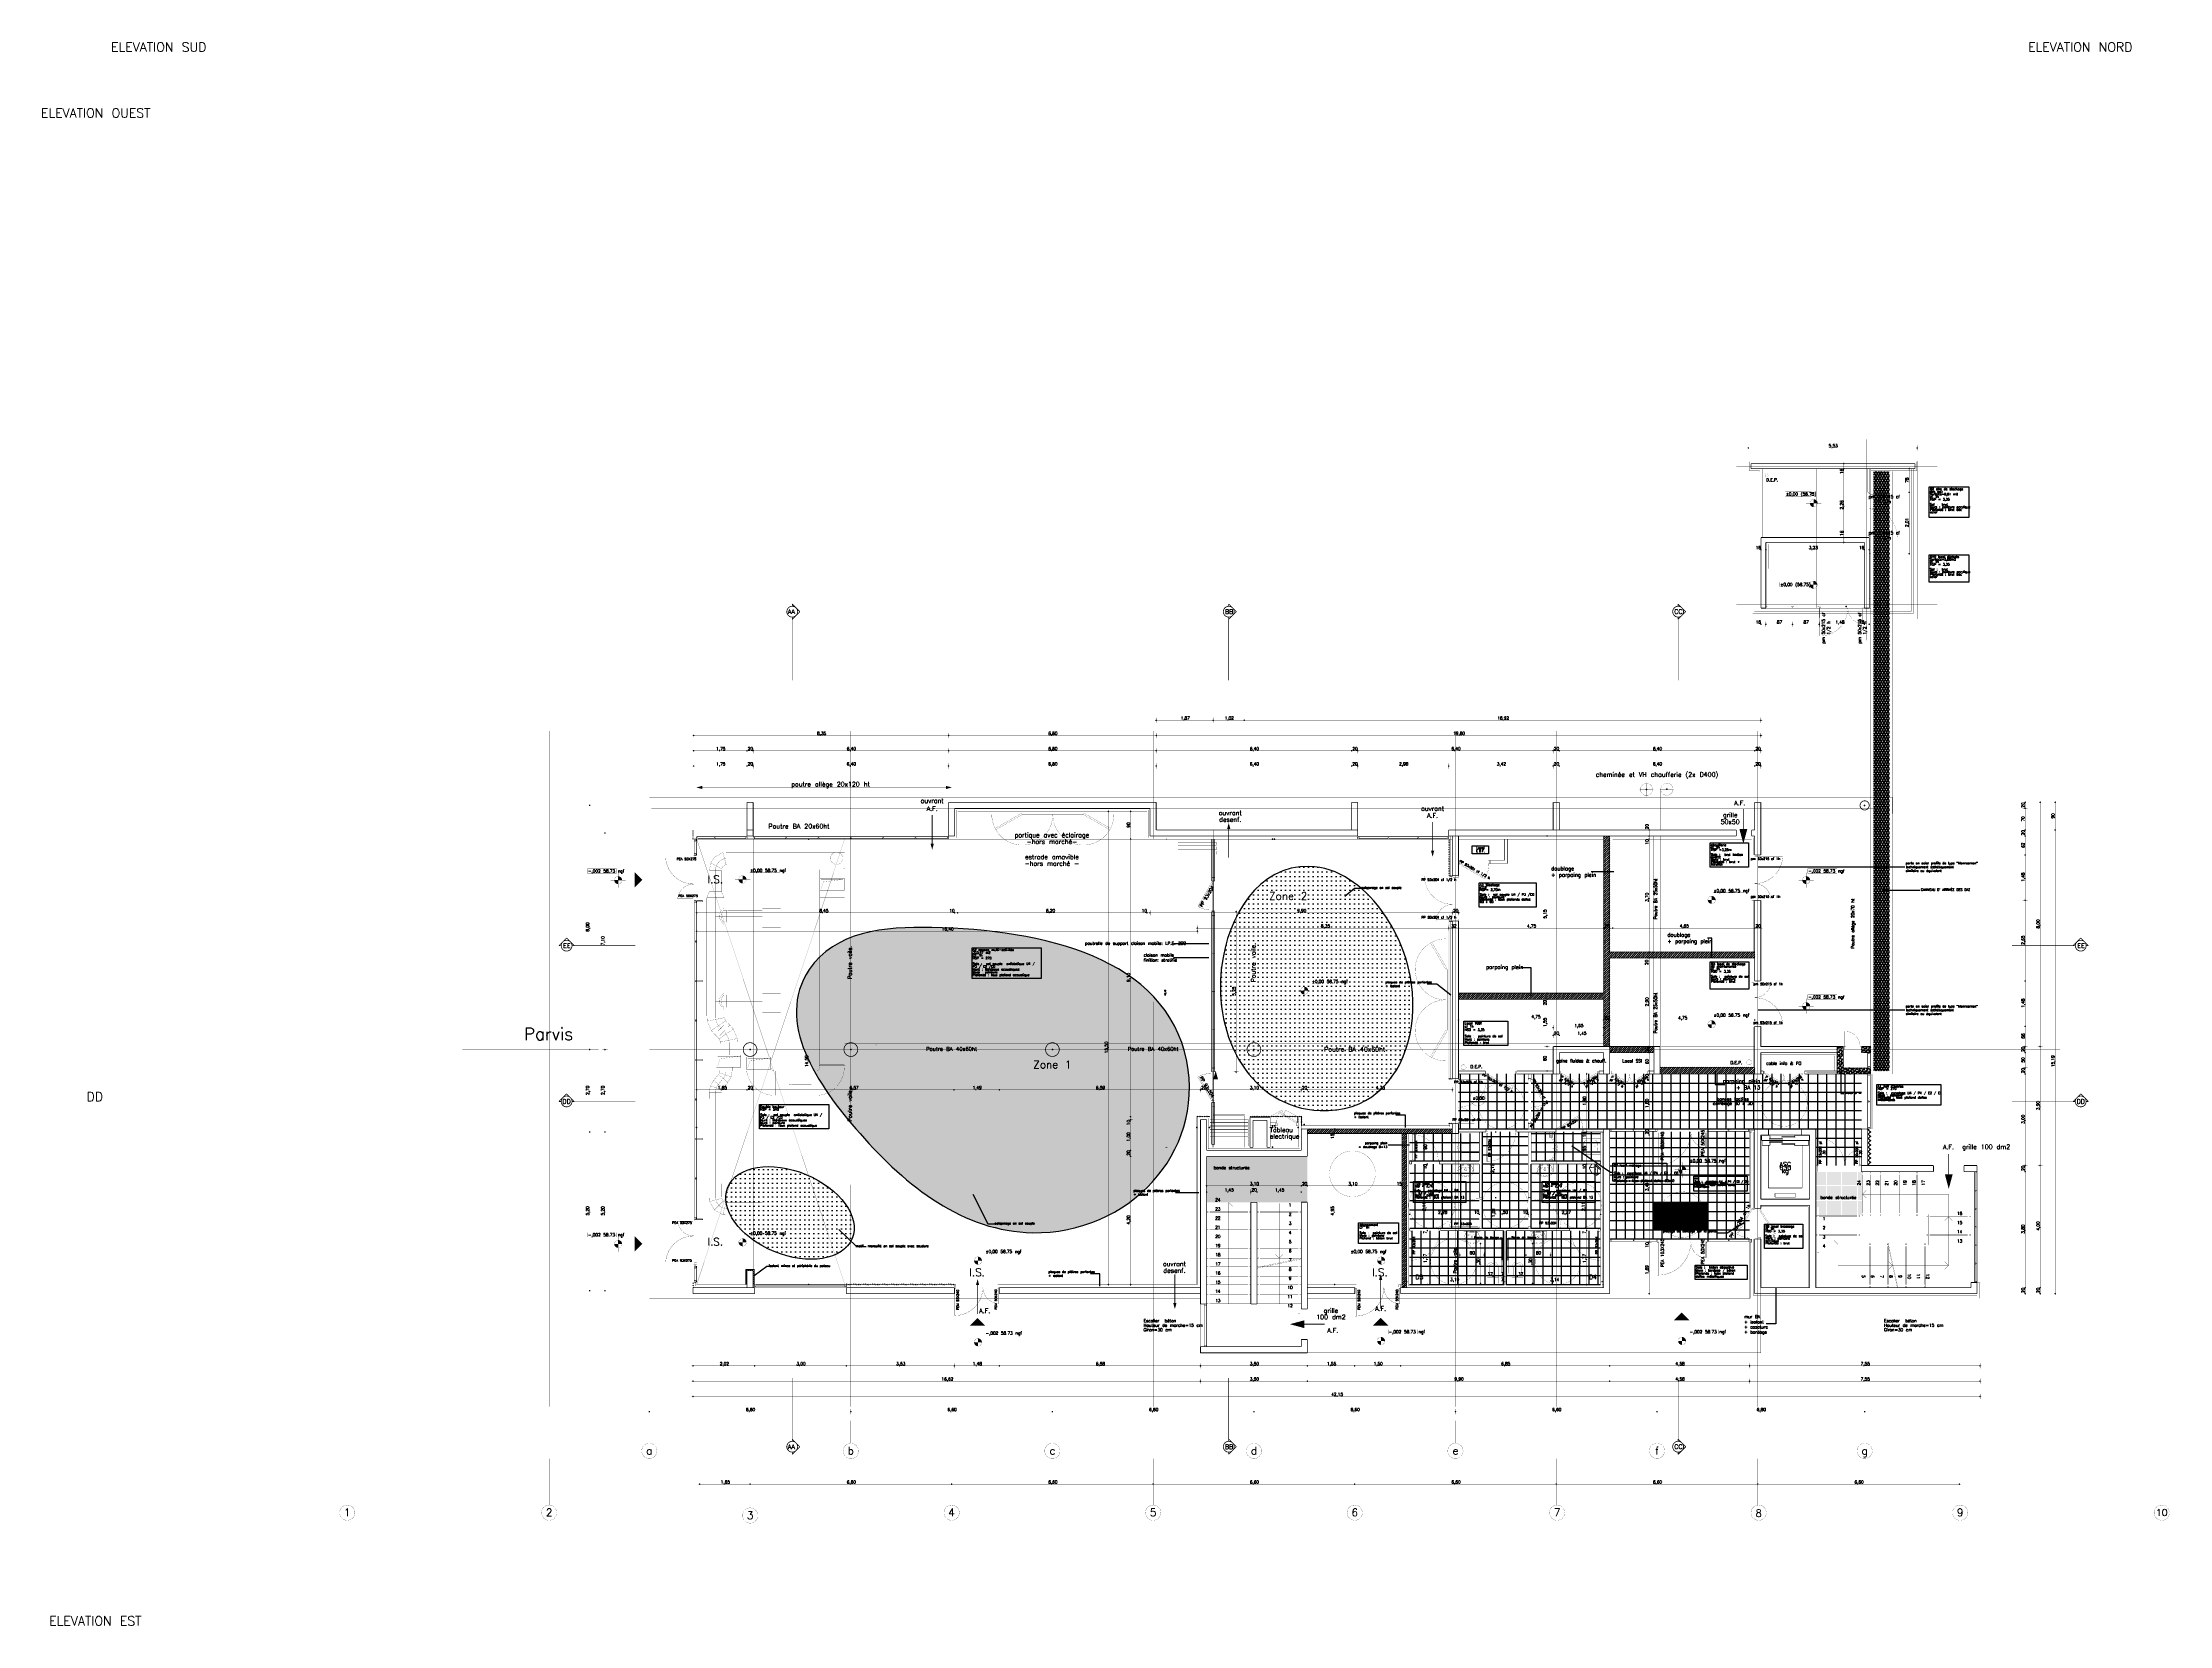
# Model space of a CAD drawing. Header units: inches. Extents: x -525059 to -412686, y 24208 to 76072.
# Drawn here: x -525059 to -455407, y 24208 to 76072 of the extents above; entities that cross this region are included whole.
import ezdxf

# ---------------------------------------------------------------- set-up
doc = ezdxf.new("R2010")
doc.units = ezdxf.units.IN
doc.header["$MEASUREMENT"] = 0
for name, pattern in [('@Dashed', [220, 120, -100]), ('Achse', [115, 0, -40, 75, 0]), ('CACHE', [750, 500, -250]), ('DISCONTINU2', [375, 250, -125]), ('GRILLE', [400, 200, -200]), ('HIDDENX2', [750, 500, -250]), ('Pointillé', [211.666679, 141.111112, -70.555568]), ('pontille 1', [133.333333, 66.666667, -66.666667]), ('thk_line_type', [47.25, 27, -20.25]), ('Tiretet', [546.805537, 264.583325, -105.833328, 70.555556, -105.833328]), ('Tirets', [282.222223, 141.111112, -141.111112])]:
    doc.linetypes.add(name, pattern=pattern)
for name, color, linetype in [('00  ISOFRAN', 7, 'Continuous'), ('00 AXES', 7, 'Continuous'), ('00 AXES3', 7, 'Continuous'), ('00 BA13', 7, 'Continuous'), ('00 carrelage', 7, 'Continuous'), ('00 cloisons', 7, 'Continuous'), ('00 cotations', 7, 'Continuous'), ('00 DEP', 7, 'Continuous'), ('00 doublages', 7, 'Continuous'), ('00 enduit', 7, 'Continuous'), ('00 etiquettes', 7, 'Continuous'), ('00 hachures', 7, 'Continuous'), ('00 isolation extérieure', 7, 'Continuous'), ('00 légendes', 7, 'Continuous'), ('00 patatoides', 7, 'Continuous'), ('00 Pmr', 7, 'Continuous'), ('00 poutres', 7, 'Continuous'), ('00 sanitaires', 7, 'Continuous'), ('00 serrurerie', 7, 'Continuous'), ('00 symboles isolants', 7, 'Continuous'), ('00 TERREAL', 7, 'Continuous'), ('00 traits de coupes', 7, 'Continuous'), ('00 vitrages', 7, 'Continuous'), ('00 équipements siretec', 7, 'Continuous'), ('ArchiCAD', 7, 'Continuous'), ('calepinages', 7, 'Continuous'), ('DF ActivitÈ REPRISE', 7, 'Continuous'), ('DF ActivitÈ REPRISE_A', 7, 'Continuous'), ('DF ActivitÈ SOUFFLAGE', 7, 'Continuous'), ('ENSI', 7, 'Continuous'), ('flux de personnes', 7, 'Continuous'), ('mobiliers', 7, 'Continuous'), ('murs peripherique', 7, 'Continuous'), ('P_EP', 7, 'Continuous'), ('textes', 7, 'Continuous'), ('traits de coupes', 7, 'Continuous')]:
    doc.layers.add(name, color=color, linetype=linetype)
doc.layers.get('0').off()
doc.layers.get('traits de coupes').off()
doc.styles.get("Standard").update_dxf_attribs({"font": 'txt', "bigfont": 'BIGFONT.SHX'})
doc.linetypes.add('isolation copie', pattern='A,0,[1,0715-ENSICAEN Niveau 0-1.Shx,S=1.62037,R=0,X=-0.014583,Y=1.66533e-17],-175,0', length=175)
doc.linetypes.add('isolation coupe copie', pattern='A,0,[2,0715-ENSICAEN Niveau 0-1.Shx,S=2.199074,R=0,X=-0.019792,Y=1.94289e-17],-237.5,0', length=237.5)
doc.dimstyles.new('Dimstyle_0', dxfattribs={"dimtxt": 100, "dimasz": 85.5, "dimexe": 0.18, "dimexo": 0, "dimgap": 0.09, "dimtad": 1, "dimtih": 1, "dimtoh": 1, "dimlfac": 0.001, "dimzin": 0, "dimdsep": 46, "dimtxsty": 'Standard', "dimblk": 'ARROWHEAD_11', "dimblk1": 'ARROWHEAD_11', "dimblk2": 'ARROWHEAD_11', "dimcen": 0.09, "dimclrd": 7, "dimclre": 7, "dimclrt": 7, "dimadec": 1, "dimazin": 0, "dimtfac": 1, "dimtdec": 4, "dimtmove": 0, "dimatfit": 3, "dimfxl": 1, "dimtolj": 1, "dimtzin": 0, "dimarcsym": 0})
doc.dimstyles.new('Dimstyle_1', dxfattribs={"dimtxt": 100, "dimasz": 85.5, "dimexe": 0.18, "dimexo": 0, "dimgap": 0.09, "dimtad": 1, "dimlfac": 0.001, "dimzin": 0, "dimdsep": 46, "dimtxsty": 'Standard', "dimblk": 'ARROWHEAD_11', "dimblk1": 'ARROWHEAD_11', "dimblk2": 'ARROWHEAD_11', "dimcen": 0.09, "dimclrd": 7, "dimclre": 7, "dimclrt": 7, "dimadec": 1, "dimazin": 0, "dimtfac": 1, "dimtdec": 4, "dimtmove": 0, "dimatfit": 3, "dimfxl": 1, "dimtolj": 1, "dimtzin": 0, "dimarcsym": 0})
doc.dimstyles.new('Dimstyle_10', dxfattribs={"dimtxt": 0.18, "dimasz": 164.16, "dimexe": 0.18, "dimexo": 0.0625, "dimgap": 0.09, "dimtad": 0, "dimtih": 1, "dimtoh": 1, "dimdec": 4, "dimzin": 0, "dimdsep": 46, "dimcen": 0.09, "dimadec": 0, "dimazin": 0, "dimtfac": 1, "dimtdec": 4, "dimtmove": 0, "dimatfit": 3, "dimldrblk": 'ARROWHEAD_11', "dimfxl": 1, "dimtolj": 1, "dimtzin": 0, "dimarcsym": 0})
doc.dimstyles.new('Dimstyle_2', dxfattribs={"dimtxt": 150, "dimasz": 183.574879, "dimexe": 0.18, "dimexo": 0, "dimgap": 0.09, "dimtad": 1, "dimtih": 1, "dimtoh": 1, "dimlfac": 0.001, "dimzin": 0, "dimdsep": 46, "dimtxsty": 'Standard', "dimblk": 'ARROWHEAD_5', "dimblk1": 'ARROWHEAD_5', "dimblk2": 'ARROWHEAD_5', "dimcen": 0.09, "dimclrd": 7, "dimclre": 7, "dimclrt": 7, "dimadec": 1, "dimazin": 0, "dimtfac": 1, "dimtdec": 4, "dimtmove": 0, "dimatfit": 3, "dimfxl": 1, "dimtolj": 1, "dimtzin": 0, "dimarcsym": 0})
doc.dimstyles.new('Dimstyle_3', dxfattribs={"dimtxt": 100, "dimasz": 85.5, "dimexe": 0.18, "dimexo": 0, "dimgap": 0.09, "dimtad": 1, "dimlfac": 0.001, "dimzin": 0, "dimdsep": 46, "dimtxsty": 'Standard', "dimblk": 'ARROWHEAD_11', "dimblk1": 'ARROWHEAD_11', "dimblk2": 'ARROWHEAD_11', "dimcen": 0.09, "dimclrd": 7, "dimclre": 7, "dimclrt": 7, "dimadec": 1, "dimazin": 0, "dimtfac": 1, "dimtdec": 4, "dimtmove": 2, "dimatfit": 3, "dimfxl": 1, "dimtolj": 1, "dimtzin": 0, "dimarcsym": 0})
doc.dimstyles.new('Dimstyle_4', dxfattribs={"dimtxt": 100, "dimasz": 85.5, "dimexe": 0.18, "dimexo": 0, "dimgap": 0.09, "dimtad": 1, "dimtih": 1, "dimtoh": 1, "dimlfac": 0.001, "dimzin": 0, "dimdsep": 46, "dimtxsty": 'Standard', "dimblk": 'ARROWHEAD_11', "dimblk1": 'ARROWHEAD_11', "dimblk2": 'ARROWHEAD_11', "dimcen": 0.09, "dimclrd": 7, "dimclre": 7, "dimclrt": 7, "dimadec": 1, "dimazin": 0, "dimtfac": 1, "dimtdec": 4, "dimtmove": 2, "dimatfit": 3, "dimfxl": 1, "dimtolj": 1, "dimtzin": 0, "dimarcsym": 0})
doc.dimstyles.new('Dimstyle_5', dxfattribs={"dimtxt": 50, "dimasz": 47.5, "dimexe": 0.18, "dimexo": 0, "dimgap": 0.09, "dimtad": 1, "dimlfac": 0.001, "dimzin": 0, "dimdsep": 46, "dimtxsty": 'Standard', "dimblk": 'ARROWHEAD_11', "dimblk1": 'ARROWHEAD_11', "dimblk2": 'ARROWHEAD_11', "dimcen": 0.09, "dimclrd": 7, "dimclre": 7, "dimclrt": 7, "dimadec": 1, "dimazin": 0, "dimtfac": 1, "dimtdec": 4, "dimtmove": 0, "dimatfit": 3, "dimfxl": 1, "dimtolj": 1, "dimtzin": 0, "dimarcsym": 0})
doc.dimstyles.new('Dimstyle_7', dxfattribs={"dimtxt": 0.18, "dimasz": 164.16, "dimexe": 0.18, "dimexo": 0.0625, "dimgap": 0.09, "dimtad": 0, "dimtih": 1, "dimtoh": 1, "dimdec": 4, "dimzin": 0, "dimdsep": 46, "dimcen": 0.09, "dimadec": 0, "dimazin": 0, "dimtfac": 1, "dimtdec": 4, "dimtmove": 0, "dimatfit": 3, "dimldrblk": 'ARROWHEAD_1', "dimfxl": 1, "dimtolj": 1, "dimtzin": 0, "dimarcsym": 0})
doc.dimstyles.new('Dimstyle_8', dxfattribs={"dimtxt": 0.18, "dimasz": 45.6, "dimexe": 0.18, "dimexo": 0.0625, "dimgap": 0.09, "dimtad": 0, "dimtih": 1, "dimtoh": 1, "dimdec": 4, "dimzin": 0, "dimdsep": 46, "dimcen": 0.09, "dimadec": 0, "dimazin": 0, "dimtfac": 1, "dimtdec": 4, "dimtmove": 0, "dimatfit": 3, "dimldrblk": 'ARROWHEAD_11', "dimfxl": 1, "dimtolj": 1, "dimtzin": 0, "dimarcsym": 0})
doc.dimstyles.new('Dimstyle_9', dxfattribs={"dimtxt": 0.18, "dimasz": 91.2, "dimexe": 0.18, "dimexo": 0.0625, "dimgap": 0.09, "dimtad": 0, "dimtih": 1, "dimtoh": 1, "dimdec": 4, "dimzin": 0, "dimdsep": 46, "dimcen": 0.09, "dimadec": 0, "dimazin": 0, "dimtfac": 1, "dimtdec": 4, "dimtmove": 0, "dimatfit": 3, "dimldrblk": 'ARROWHEAD_1', "dimfxl": 1, "dimtolj": 1, "dimtzin": 0, "dimarcsym": 0})
pattern_1 = [(0, (0, 0), (0, 34.9999994), [0, -34.9999994])]
pattern_2 = [(0, (0, 0), (0, 150), [0, -150])]
pattern_3 = [(45, (0, 0), (-35.355339, 35.355339), [])]
pattern_4 = [(45, (0, 0), (-63.639609, 63.639609), []), (90, (-63.64, 63.64), (-80.999998, 0), [0, -53.999999, 0, -80.999998]), (155, (0, 127.28), (34.232078, 73.410929), [0, -39.599999, 0, -68.399998])]
pattern_5 = [(45, (0, 0), (-28.2842712, 28.2842712), [40, 0])]
pattern_6 = [(0, (0, 0), (0, 64.999998), []), (90, (0, 0), (-64.999998, 0), [])]

# ---------------------------------------------------------------- blocks, each defined once
blk = doc.blocks.new('WALL_2', base_point=(-480463, 40327))
at = {"layer": 'murs peripherique'}
h = blk.add_hatch(dxfattribs=at)
h.set_pattern_fill('PARPAING', color=82, style=0, pattern_type=2)
h.set_pattern_definition(pattern_3)
h.paths.add_polyline_path([(-480538, 40327), (-480538, 35279), (-480388, 35279), (-480388, 40327)], flags=0)
at = {"layer": 'murs peripherique', "color": 7, "linetype": 'Continuous', "const_width": 25}
for points in [[(-480538, 40327), (-480538, 35279)], [(-480388, 40327), (-480538, 40327)], [(-480388, 35279), (-480388, 40327)], [(-480538, 35279), (-480388, 35279)]]:
    blk.add_lwpolyline(points, dxfattribs=at)
blk = doc.blocks.new('WALL_3', base_point=(-475488, 43077))
at = {"layer": 'murs peripherique', "color": 7, "linetype": 'Continuous', "const_width": 25}
for points in [[(-475588, 43177), (-475588, 42277)], [(-475388, 42277), (-475388, 42977)], [(-475588, 42277), (-475388, 42277)]]:
    blk.add_lwpolyline(points, dxfattribs=at)
blk = doc.blocks.new('F Devanture 3_52')
at = {"color": 0, "linetype": 'Continuous'}
for points, const_width in [([(-3200, 0), (-3200, -80)], 17.5), ([(-3160, 0), (-3200, 0)], 17.5), ([(-3160, -80), (-3160, 0)], 17.5), ([(-3160, 0), (3160, 0)], 17.5), ([(-2132, 0), (-2132, -50)], 17.5), ([(-2102, 0), (-2132, 0)], 17.5), ([(-2102, -50), (-2102, 0)], 17.5), ([(-1073, 0), (-1073, -50)], 17.5), ([(-1043, 0), (-1073, 0)], 17.5), ([(-1043, -50), (-1043, 0)], 17.5), ([(-15, 0), (-15, -50)], 17.5), ([(15, 0), (-15, 0)], 17.5), ([(15, -50), (15, 0)], 17.5), ([(1043, 0), (1043, -50)], 17.5), ([(1073, 0), (1043, 0)], 17.5), ([(1073, -50), (1073, 0)], 17.5), ([(2102, 0), (2102, -50)], 17.5), ([(2132, 0), (2102, 0)], 17.5), ([(2132, -50), (2132, 0)], 17.5), ([(3160, 0), (3160, -80)], 17.5), ([(3200, 0), (3160, 0)], 17.5), ([(3200, -80), (3200, 0)], 17.5), ([(-3200, -80), (-3160, -80)], 17.5), ([(-3160, -80), (3160, -80)], 17.5), ([(-2132, -10), (-3160, -10)], 5), ([(-3160, -10), (-3160, -20)], 5), ([(-3160, -20), (-2132, -20)], 5), ([(-2132, -50), (-2102, -50)], 17.5), ([(-2132, -20), (-2132, -10)], 5), ([(-1073, -10), (-2102, -10)], 5), ([(-2102, -10), (-2102, -20)], 5), ([(-2102, -20), (-1073, -20)], 5), ([(-1073, -50), (-1043, -50)], 17.5), ([(-1073, -20), (-1073, -10)], 5), ([(-15, -10), (-1043, -10)], 5), ([(-1043, -10), (-1043, -20)], 5), ([(-1043, -20), (-15, -20)], 5), ([(-15, -50), (15, -50)], 17.5), ([(-15, -20), (-15, -10)], 5), ([(1043, -10), (15, -10)], 5), ([(15, -10), (15, -20)], 5), ([(15, -20), (1043, -20)], 5), ([(1043, -50), (1073, -50)], 17.5), ([(1043, -20), (1043, -10)], 5), ([(2102, -10), (1073, -10)], 5), ([(1073, -10), (1073, -20)], 5), ([(1073, -20), (2102, -20)], 5), ([(2102, -50), (2132, -50)], 17.5), ([(2102, -20), (2102, -10)], 5), ([(3160, -10), (2132, -10)], 5), ([(2132, -10), (2132, -20)], 5), ([(2132, -20), (3160, -20)], 5), ([(3160, -80), (3200, -80)], 17.5), ([(3160, -20), (3160, -10)], 5)]:
    blk.add_lwpolyline(points, dxfattribs=dict(at, const_width=const_width))
blk = doc.blocks.new('F Devanture 3_53')
at = {"color": 0, "linetype": 'Continuous'}
for points, const_width in [([(-825, 0), (-825, -80)], 17.5), ([(-785, 0), (-825, 0)], 17.5), ([(-785, -80), (-785, 0)], 17.5), ([(-785, 0), (785, 0)], 17.5), ([(218, 0), (218, -50)], 17.5), ([(248, 0), (218, 0)], 17.5), ([(248, -50), (248, 0)], 17.5), ([(785, 0), (785, -80)], 17.5), ([(825, 0), (785, 0)], 17.5), ([(825, -80), (825, 0)], 17.5), ([(-825, -80), (-785, -80)], 17.5), ([(-785, -80), (785, -80)], 17.5), ([(218, -10), (-785, -10)], 5), ([(-785, -10), (-785, -20)], 5), ([(-785, -20), (218, -20)], 5), ([(218, -50), (248, -50)], 17.5), ([(218, -20), (218, -10)], 5), ([(785, -10), (248, -10)], 5), ([(248, -10), (248, -20)], 5), ([(248, -20), (785, -20)], 5), ([(785, -80), (825, -80)], 17.5), ([(785, -20), (785, -10)], 5)]:
    blk.add_lwpolyline(points, dxfattribs=dict(at, const_width=const_width))
blk = doc.blocks.new('WALL_5', base_point=(-503748, 50022))
at = {"layer": '00 doublages', "color": 1, "linetype": 'Continuous', "const_width": 5}
for points in [[(-503638, 50072), (-503758, 50072)], [(-503738, 49972), (-503638, 49972)], [(-503638, 50072), (-503638, 49972)], [(-501988, 50072), (-501988, 49972)], [(-501788, 50072), (-501988, 50072)], [(-501988, 49972), (-501788, 49972)], [(-501788, 50072), (-501788, 49972)], [(-495388, 50072), (-495388, 49972)], [(-495188, 50072), (-495388, 50072)], [(-495388, 49972), (-495088, 49972)]]:
    blk.add_lwpolyline(points, dxfattribs=at)
at = {"layer": '00 doublages', "color": 4, "rotation": 180.0000000000001}
blk.add_blockref('F Devanture 3_53', (-502813, 49972), dxfattribs=at)
at = {"layer": '00 doublages', "color": 4, "xscale": -1, "rotation": 180.0000000000001}
blk.add_blockref('F Devanture 3_52', (-498588, 49972), dxfattribs=at)
blk = doc.blocks.new('Baie Fenêtre libre_1')
at = {"color": 0, "linetype": 'Continuous', "const_width": 5}
for points in [[(-7262, 0), (7262, 0)], [(-7262, 0), (7262, 0)], [(7262, -20), (-7262, -20)]]:
    blk.add_lwpolyline(points, dxfattribs=at)
blk = doc.blocks.new('WALL_11', base_point=(-503748, 50022))
at = {"layer": '00 enduit'}
h = blk.add_hatch(dxfattribs=at)
h.set_pattern_fill('_COMMON_BRICK', style=0, pattern_type=2)
h.set_pattern_definition(pattern_3)
h.paths.add_polyline_path([(-503758, 49972), (-503738, 49972), (-503758, 50072)], flags=0)
h = blk.add_hatch(dxfattribs=at)
h.set_pattern_fill('_COMMON_BRICK', style=0, pattern_type=2)
h.set_pattern_definition(pattern_3)
h.paths.add_polyline_path([(-503758, 35279), (-503738, 35279), (-503738, 35449), (-503758, 35449)], flags=0)
at = {"layer": '00 enduit', "color": 7, "linetype": 'Continuous', "const_width": 5}
for points in [[(-503758, 50072), (-503758, 49972)], [(-503738, 49972), (-503758, 49972)], [(-503738, 35449), (-503758, 35449)], [(-503758, 35449), (-503758, 35279)], [(-503758, 35279), (-503738, 35279)], [(-503738, 35279), (-503738, 35449)]]:
    blk.add_lwpolyline(points, dxfattribs=at)
at = {"layer": '00 enduit', "color": 4, "xscale": -1, "rotation": 269.9999999999995}
blk.add_blockref('Baie Fenêtre libre_1', (-503738, 42711), dxfattribs=at)
blk = doc.blocks.new('WALL_14', base_point=(-495138, 50927))
at = {"layer": '00 doublages', "color": 1, "linetype": 'Continuous', "const_width": 5}
for points in [[(-495188, 50877), (-495188, 50072)], [(-495088, 49972), (-495088, 50877)]]:
    blk.add_lwpolyline(points, dxfattribs=at)
blk = doc.blocks.new('WALL_16', base_point=(-473838, 43177))
at = {"layer": 'murs peripherique'}
h = blk.add_hatch(dxfattribs=at)
h.set_pattern_fill('PARPAING', color=82, style=0, pattern_type=2)
h.set_pattern_definition(pattern_3)
h.paths.add_polyline_path([(-473738, 43177), (-473738, 50072), (-473938, 50072), (-473938, 43177)], flags=0)
at = {"layer": 'murs peripherique', "color": 7, "linetype": 'Continuous', "const_width": 25}
for points in [[(-473738, 50072), (-473938, 50072)], [(-473938, 50072), (-473938, 44926)], [(-473738, 46275), (-473738, 50072)], [(-473738, 43177), (-473738, 46075)], [(-473938, 44726), (-473938, 43177)], [(-473938, 43177), (-473738, 43177)]]:
    blk.add_lwpolyline(points, dxfattribs=at)
blk = doc.blocks.new('WALL_22', base_point=(-469148, 40377))
at = {"layer": '00  ISOFRAN', "color": 82, "linetype": 'Continuous', "const_width": 5}
for points in [[(-469158, 40377), (-469158, 37877)], [(-469138, 40377), (-469158, 40377)], [(-469138, 37877), (-469138, 40377)], [(-469158, 37877), (-469138, 37877)], [(-469158, 36967), (-469138, 36967)]]:
    blk.add_lwpolyline(points, dxfattribs=at)
blk = doc.blocks.new('WALL_28', base_point=(-501888, 50272))
at = {"layer": 'murs peripherique', "color": 7, "linetype": 'Continuous', "const_width": 25}
for points in [[(-501788, 51177), (-501988, 51177)], [(-501988, 51177), (-501988, 50272)], [(-501788, 50272), (-501788, 51177)], [(-501988, 50272), (-501788, 50272)]]:
    blk.add_lwpolyline(points, dxfattribs=at)
blk = doc.blocks.new('WALL_30', base_point=(-469148, 36767))
at = {"layer": '00  ISOFRAN', "color": 82, "linetype": 'Continuous', "const_width": 5}
for points in [[(-469158, 36767), (-469158, 34908)], [(-469138, 36767), (-469158, 36767)], [(-469138, 34928), (-469138, 36767)]]:
    blk.add_lwpolyline(points, dxfattribs=at)
blk = doc.blocks.new('IFC2x_DblPorteBattantSimple_47')
at = {"color": 0, "linetype": 'Continuous', "const_width": 5}
for points in [[(-650, 0), (-600, 0)], [(-600, 0), (-80, 300)], [(-600, -100), (-600, 0)], [(-580, -35), (-600, 0)], [(-60, 265), (-580, -35)], [(-80, 300), (-60, 265)], [(80, 300), (60, 265)], [(60, 265), (580, -35)], [(600, 0), (80, 300)], [(580, -35), (600, 0)], [(650, 0), (600, 0)], [(600, -100), (600, 0)], [(-650, -100), (-600, -100)], [(650, -100), (600, -100)]]:
    blk.add_lwpolyline(points, dxfattribs=at)
for points in [[(0, 0, 0.131652), (-80, 300)], [(80, 300, 0.131652), (0, 0)]]:
    blk.add_lwpolyline(points, format="xyb", dxfattribs=at)
blk = doc.blocks.new('WALL_31', base_point=(-475388, 42327))
at = {"layer": 'murs peripherique', "color": 171, "linetype": 'Continuous', "const_width": 17.5}
for points in [[(-475388, 42377), (-475388, 42277)], [(-474088, 42377), (-474088, 42277)], [(-473938, 42377), (-474088, 42377)], [(-474088, 42277), (-473938, 42277)], [(-473938, 42277), (-473938, 42377)]]:
    blk.add_lwpolyline(points, dxfattribs=at)
at = {"layer": 'murs peripherique', "color": 1, "rotation": 180}
blk.add_blockref('IFC2x_DblPorteBattantSimple_47', (-474738, 42277), dxfattribs=at)
blk = doc.blocks.new('WALL_37', base_point=(-467088, 40377))
at = {"layer": 'murs peripherique', "color": 7, "linetype": 'Continuous', "const_width": 25}
for points in [[(-466988, 35279), (-466988, 40477)], [(-467188, 40277), (-467188, 38177)], [(-467188, 37977), (-467188, 35279)]]:
    blk.add_lwpolyline(points, dxfattribs=at)
blk = doc.blocks.new('WALL_39', base_point=(-466188, 42377))
at = {"layer": 'murs peripherique'}
h = blk.add_hatch(dxfattribs=at)
h.set_pattern_fill('MOELLON', style=0, pattern_type=2)
h.set_pattern_definition(pattern_4)
h.paths.add_polyline_path([(-466288, 42277), (-465188, 42277), (-465188, 42477), (-466088, 42477)], flags=0)
at = {"layer": 'murs peripherique', "color": 7, "linetype": 'Continuous', "const_width": 25}
for points in [[(-465188, 42477), (-466088, 42477)], [(-465188, 42277), (-465188, 42477)], [(-466288, 42277), (-465188, 42277)]]:
    blk.add_lwpolyline(points, dxfattribs=at)
blk = doc.blocks.new('WALL_48', base_point=(-468888, 38077))
at = {"layer": 'murs peripherique', "color": 7, "linetype": 'Continuous', "const_width": 25}
for points in [[(-467188, 38177), (-468788, 38177)], [(-468788, 37977), (-467188, 37977)]]:
    blk.add_lwpolyline(points, dxfattribs=at)
blk = doc.blocks.new('IFC2x_PorteGénérique_124')
at = {"color": 0, "linetype": 'Continuous', "const_width": 5}
for points in [[(-500, 0), (-450, 0)], [(-450, -100), (-450, 0)], [(-316, 473), (-337, 439)], [(-337, 439), (429, -34)], [(450, 0), (-316, 473)], [(429, -34), (450, 0)], [(500, 0), (450, 0)], [(450, -100), (450, 0)], [(-500, -100), (-450, -100)], [(500, -100), (450, -100)]]:
    blk.add_lwpolyline(points, dxfattribs=at)
blk.add_lwpolyline([(-316, 473, 0.139321), (-450, 0)], format="xyb", dxfattribs=at)
blk = doc.blocks.new('WALL_50', base_point=(-468888, 40377))
at = {"layer": 'murs peripherique', "color": 7, "linetype": 'Continuous', "const_width": 25}
for points in [[(-468988, 40477), (-468988, 37872)], [(-468788, 38177), (-468788, 40277)], [(-468788, 37872), (-468988, 37872)], [(-468788, 37872), (-468788, 37977)], [(-468788, 36872), (-468988, 36872)], [(-468988, 36872), (-468988, 35079)], [(-468788, 35279), (-468788, 36872)]]:
    blk.add_lwpolyline(points, dxfattribs=at)
at = {"layer": 'murs peripherique', "color": 1, "xscale": -1, "rotation": 270.0000000000012}
blk.add_blockref('IFC2x_PorteGénérique_124', (-468788, 37372), dxfattribs=at)
blk = doc.blocks.new('WALL_51', base_point=(-468888, 35179))
at = {"layer": 'murs peripherique', "color": 7, "linetype": 'Continuous', "const_width": 25}
for points in [[(-468988, 35079), (-461708, 35079)], [(-467188, 35279), (-468788, 35279)], [(-461908, 35279), (-466988, 35279)]]:
    blk.add_lwpolyline(points, dxfattribs=at)
blk = doc.blocks.new('F Devanture 3_172')
at = {"color": 0, "linetype": 'Continuous', "const_width": 17.5}
for points in [[(-5222, 0), (5222, 0)], [(-3898, 0), (-3898, -50)], [(-3868, 0), (-3898, 0)], [(-3868, -50), (-3868, 0)], [(-2604, 0), (-2604, -50)], [(-2574, 0), (-2604, 0)], [(-2574, -50), (-2574, 0)], [(-1309, 0), (-1309, -50)], [(-1279, 0), (-1309, 0)], [(-1279, -50), (-1279, 0)], [(-15, 0), (-15, -50)], [(15, 0), (-15, 0)], [(15, -50), (15, 0)], [(1279, 0), (1279, -50)], [(1309, 0), (1279, 0)], [(1309, -50), (1309, 0)], [(2574, 0), (2574, -50)], [(2604, 0), (2574, 0)], [(2604, -50), (2604, 0)], [(3868, 0), (3868, -50)], [(3898, 0), (3868, 0)], [(3898, -50), (3898, 0)], [(-5222, -20), (-5222, -80)], [(-5162, -20), (-5222, -20)], [(-5222, -80), (-5162, -80)], [(-5162, -80), (-5162, -20)], [(-5162, -80), (5162, -80)], [(-3898, -50), (-3868, -50)], [(-2604, -50), (-2574, -50)], [(-1309, -50), (-1279, -50)], [(-15, -50), (15, -50)], [(1279, -50), (1309, -50)], [(2574, -50), (2604, -50)], [(3868, -50), (3898, -50)], [(5162, -20), (5162, -80)], [(5222, -20), (5162, -20)], [(5162, -80), (5222, -80)], [(5222, -80), (5222, -20)]]:
    blk.add_lwpolyline(points, dxfattribs=at)
at = {"color": 0, "linetype": 'Continuous', "const_width": 5}
for points in [[(-5162, -20), (-3898, -20), (-3898, -10), (-5162, -10)], [(-3868, -20), (-2604, -20), (-2604, -10), (-3868, -10)], [(-2574, -20), (-1309, -20), (-1309, -10), (-2574, -10)], [(-1279, -20), (-15, -20), (-15, -10), (-1279, -10)], [(15, -20), (1279, -20), (1279, -10), (15, -10)], [(1309, -20), (2574, -20), (2574, -10), (1309, -10)], [(2604, -20), (3868, -20), (3868, -10), (2604, -10)], [(3898, -20), (5162, -20), (5162, -10), (3898, -10)]]:
    blk.add_lwpolyline(points, close=True, dxfattribs=at)
blk = doc.blocks.new('F Devanture 3_8')
at = {"color": 0, "linetype": 'Continuous', "const_width": 17.5}
for points in [[(-267.5, 0), (267.5, 0)], [(-267.5, -20), (-267.5, -80)], [(-207.5, -20), (-267.5, -20)], [(-267.5, -80), (-207.5, -80)], [(-207.5, -80), (-207.5, -20)], [(-207.5, -80), (207.5, -80)], [(207.5, -20), (207.5, -80)], [(267.5, -20), (207.5, -20)], [(207.5, -80), (267.5, -80)], [(267.5, -80), (267.5, -20)]]:
    blk.add_lwpolyline(points, dxfattribs=at)
at = {"color": 0, "linetype": 'Continuous', "const_width": 5}
blk.add_lwpolyline([(-207.5, -20), (207.5, -20), (207.5, -10), (-207.5, -10)], close=True, dxfattribs=at)
blk = doc.blocks.new('Porte 2v CadBois 65_42')
at = {"color": 0, "linetype": 'Continuous', "const_width": 6.5}
for points in [[(640, 912, 0.388879), (-195, 0)], [(-200, 0, 0.388879), (-675, 518)]]:
    blk.add_lwpolyline(points, format="xyb", dxfattribs=at)
at = {"color": 0, "linetype": 'Continuous', "const_width": 5}
for points in [[(720, 915), (680, 915)], [(680, 915), (680, 20)], [(720, 20), (720, 915)], [(-700, 0), (-740, 0)], [(-740, 0), (-740, -10)], [(-720, 520), (-680, 520)], [(-720, 20), (-720, 520)], [(-680, 20), (-720, 20)], [(-700, -20), (-700, 0)], [(-680, 520), (-680, 20)], [(680, 20), (720, 20)], [(740, 0), (700, 0)], [(700, 0), (700, -20)], [(740, -10), (740, 0)], [(-740, -10), (-740, -90)], [(-740, -90), (-740, -100)], [(-740, -100), (-685, -100)], [(-685, -20), (-700, -20)], [(-685, -100), (-685, -20)], [(700, -20), (685, -20)], [(685, -20), (685, -100)], [(685, -100), (740, -100)], [(740, -90), (740, -10)], [(740, -100), (740, -90)]]:
    blk.add_lwpolyline(points, dxfattribs=at)
blk = doc.blocks.new('Porte 2v CadBois 65_43')
at = {"color": 0, "linetype": 'Continuous', "const_width": 6.5}
for points in [[(640, 912, 0.388879), (-195, 0)], [(-200, 0, 0.388879), (-675, 518)]]:
    blk.add_lwpolyline(points, format="xyb", dxfattribs=at)
at = {"color": 0, "linetype": 'Continuous', "const_width": 5}
for points in [[(720, 915), (680, 915)], [(680, 915), (680, 20)], [(720, 20), (720, 915)], [(-700, 0), (-740, 0)], [(-740, 0), (-740, -10)], [(-720, 520), (-680, 520)], [(-720, 20), (-720, 520)], [(-680, 20), (-720, 20)], [(-700, -20), (-700, 0)], [(-680, 520), (-680, 20)], [(680, 20), (720, 20)], [(740, 0), (700, 0)], [(700, 0), (700, -20)], [(740, -10), (740, 0)], [(-740, -10), (-740, -90)], [(-740, -90), (-740, -100)], [(-740, -100), (-685, -100)], [(-685, -20), (-700, -20)], [(-685, -100), (-685, -20)], [(700, -20), (685, -20)], [(685, -20), (685, -100)], [(685, -100), (740, -100)], [(740, -90), (740, -10)], [(740, -100), (740, -90)]]:
    blk.add_lwpolyline(points, dxfattribs=at)
blk = doc.blocks.new('WALL_57', base_point=(-503688, 50022))
at = {"layer": '00 isolation extérieure', "color": 1, "linetype": 'Continuous', "const_width": 5}
for points in [[(-503638, 49972), (-503738, 49972)], [(-503638, 36033), (-503738, 36033)], [(-503738, 36033), (-503738, 35983)], [(-503638, 35983), (-503738, 35983)], [(-503638, 35983), (-503638, 36033)], [(-503638, 35448), (-503738, 35448)], [(-503738, 35448), (-503738, 35279)], [(-503638, 35379), (-503638, 35448)]]:
    blk.add_lwpolyline(points, dxfattribs=at)
at = {"layer": '00 isolation extérieure', "color": 4, "xscale": -1}
for name, p, rotation in [('F Devanture 3_8', (-503638, 49705), 270), ('F Devanture 3_172', (-503638, 42735), 270), ('Porte 2v CadBois 65_42', (-503738, 36773), 90), ('F Devanture 3_8', (-503638, 35715), 270)]:
    blk.add_blockref(name, p, dxfattribs=dict(at, rotation=rotation))
at = {"layer": '00 isolation extérieure', "color": 4, "rotation": 90}
blk.add_blockref('Porte 2v CadBois 65_43', (-503738, 48697), dxfattribs=at)
blk = doc.blocks.new('WALL_59', base_point=(-468888, 40377))
at = {"layer": 'murs peripherique', "color": 7, "linetype": 'Continuous', "const_width": 25}
for points in [[(-468536, 40477), (-468988, 40477)], [(-468536, 40477), (-468536, 40277)], [(-467447, 40477), (-467447, 40277)], [(-466988, 40477), (-467447, 40477)], [(-468788, 40277), (-468536, 40277)], [(-467447, 40277), (-467188, 40277)]]:
    blk.add_lwpolyline(points, dxfattribs=at)
blk = doc.blocks.new('WALL_71', base_point=(-468888, 42276))
at = {"layer": 'murs peripherique', "color": 7, "linetype": 'Continuous', "const_width": 25}
for points in [[(-468788, 51177), (-468988, 51177)], [(-468988, 51177), (-468988, 50272)], [(-468788, 49450), (-468788, 51177)], [(-468988, 50072), (-468988, 49450)], [(-468988, 49450), (-468788, 49450)], [(-468988, 47970), (-468788, 47970)], [(-468988, 47970), (-468988, 45321)], [(-468788, 45321), (-468788, 47970)], [(-468988, 45321), (-468788, 45321)], [(-468988, 43841), (-468788, 43841)], [(-468988, 43841), (-468988, 42276)], [(-468788, 43177), (-468788, 43841)], [(-468788, 42276), (-468788, 42977)], [(-468988, 42276), (-468788, 42276)]]:
    blk.add_lwpolyline(points, dxfattribs=at)
blk = doc.blocks.new('WALL_72', base_point=(-488838, 50927))
at = {"layer": '00 doublages', "color": 1, "linetype": 'Continuous', "const_width": 5}
for points in [[(-488888, 50877), (-488888, 49972)], [(-488788, 50072), (-488788, 50977)]]:
    blk.add_lwpolyline(points, dxfattribs=at)
blk = doc.blocks.new('F Devanture 3_136')
at = {"color": 0, "linetype": 'Continuous'}
for points, const_width in [([(-1490, 0), (-1490, -80)], 17.5), ([(-1450, 0), (-1490, 0)], 17.5), ([(-1450, -80), (-1450, 0)], 17.5), ([(-1450, 0), (1450, 0)], 17.5), ([(-503, 0), (-503, -50)], 17.5), ([(-473, 0), (-503, 0)], 17.5), ([(-473, -50), (-473, 0)], 17.5), ([(473, 0), (473, -50)], 17.5), ([(503, 0), (473, 0)], 17.5), ([(503, -50), (503, 0)], 17.5), ([(1450, 0), (1450, -80)], 17.5), ([(1490, 0), (1450, 0)], 17.5), ([(1490, -80), (1490, 0)], 17.5), ([(-1490, -80), (-1450, -80)], 17.5), ([(-1450, -80), (1450, -80)], 17.5), ([(-503, -10), (-1450, -10)], 5), ([(-1450, -10), (-1450, -20)], 5), ([(-1450, -20), (-503, -20)], 5), ([(-503, -50), (-473, -50)], 17.5), ([(-503, -20), (-503, -10)], 5), ([(473, -10), (-473, -10)], 5), ([(-473, -10), (-473, -20)], 5), ([(-473, -20), (473, -20)], 5), ([(473, -50), (503, -50)], 17.5), ([(473, -20), (473, -10)], 5), ([(1450, -10), (503, -10)], 5), ([(503, -10), (503, -20)], 5), ([(503, -20), (1450, -20)], 5), ([(1450, -80), (1490, -80)], 17.5), ([(1450, -20), (1450, -10)], 5)]:
    blk.add_lwpolyline(points, dxfattribs=dict(at, const_width=const_width))
blk = doc.blocks.new('WALL_73', base_point=(-488838, 50022))
at = {"layer": '00 doublages', "color": 1, "linetype": 'Continuous', "const_width": 5}
for points in [[(-488888, 49972), (-481988, 49972)], [(-481988, 50072), (-488788, 50072)], [(-481988, 50072), (-481988, 49972)], [(-479008, 50072), (-479008, 49972)], [(-478888, 50072), (-479008, 50072)], [(-479008, 49972), (-478888, 49972)], [(-478888, 49972), (-478888, 50072)]]:
    blk.add_lwpolyline(points, dxfattribs=at)
at = {"layer": '00 doublages', "color": 4, "xscale": -1, "rotation": 180.0000000000001}
blk.add_blockref('F Devanture 3_136', (-480498, 49972), dxfattribs=at)
blk = doc.blocks.new('WALL_77', base_point=(-475488, 50272))
at = {"layer": 'murs peripherique', "color": 7, "linetype": 'Continuous', "const_width": 25}
for points in [[(-475388, 51177), (-475588, 51177)], [(-475588, 51177), (-475588, 50272)], [(-475388, 50272), (-475388, 51177)], [(-475588, 50272), (-475388, 50272)]]:
    blk.add_lwpolyline(points, dxfattribs=at)
blk = doc.blocks.new('WALL_78', base_point=(-482088, 50272))
at = {"layer": 'murs peripherique', "color": 7, "linetype": 'Continuous', "const_width": 25}
for points in [[(-481988, 51177), (-482188, 51177)], [(-482188, 51177), (-482188, 50272)], [(-481988, 50272), (-481988, 51177)], [(-482188, 50272), (-481988, 50272)]]:
    blk.add_lwpolyline(points, dxfattribs=at)
blk = doc.blocks.new('WALL_79', base_point=(-495288, 51077))
at = {"layer": 'murs peripherique', "color": 7, "linetype": 'Continuous', "const_width": 25}
for points in [[(-488588, 51177), (-495388, 51177)], [(-495188, 50977), (-488788, 50977)]]:
    blk.add_lwpolyline(points, dxfattribs=at)
blk = doc.blocks.new('WALL_80', base_point=(-488688, 50072))
at = {"layer": 'murs peripherique', "color": 7, "linetype": 'Continuous', "const_width": 25}
for points in [[(-488788, 50977), (-488788, 50072)], [(-488588, 50272), (-488588, 51177)], [(-488788, 50072), (-488588, 50072)]]:
    blk.add_lwpolyline(points, dxfattribs=at)
blk = doc.blocks.new('Baie Fenêtre libre_139')
at = {"color": 0, "linetype": 'Continuous'}
for points, const_width in [([(-1500, 0), (-1500, -200)], 25), ([(-1500, 0), (1500, 0)], 5), ([(-1500, 0), (1500, 0)], 5), ([(1500, 0), (1500, -200)], 25), ([(1500, -200), (-1500, -200)], 5)]:
    blk.add_lwpolyline(points, dxfattribs=dict(at, const_width=const_width))
blk = doc.blocks.new('WALL_84', base_point=(-487038, 35179))
at = {"layer": 'murs peripherique', "color": 7, "linetype": 'Continuous', "const_width": 25}
for points in [[(-501738, 35279), (-503758, 35279)], [(-503758, 35279), (-503758, 35079)], [(-503758, 35079), (-501738, 35079)], [(-501738, 35279), (-501738, 35079)], [(-498738, 35279), (-498738, 35079)], [(-495203, 35279), (-498738, 35279)], [(-498738, 35079), (-495203, 35079)], [(-495203, 35279), (-495203, 35079)], [(-493723, 35279), (-493723, 35079)], [(-487138, 35279), (-493723, 35279)], [(-493723, 35079), (-487138, 35079)], [(-487138, 35079), (-487138, 35279)]]:
    blk.add_lwpolyline(points, dxfattribs=at)
at = {"layer": 'murs peripherique', "color": 4, "xscale": -1, "rotation": 180.0000000000004}
blk.add_blockref('Baie Fenêtre libre_139', (-500238, 35079), dxfattribs=at)
blk = doc.blocks.new('WALL_85', base_point=(-478688, 50072))
at = {"layer": '00 doublages', "color": 1, "linetype": 'Continuous', "const_width": 5}
for points in [[(-473938, 50072), (-478688, 50072)], [(-478688, 50072), (-478688, 49972)], [(-478688, 49972), (-473938, 49972)], [(-473938, 49972), (-473938, 50072)]]:
    blk.add_lwpolyline(points, dxfattribs=at)
blk = doc.blocks.new('F Devanture 3_138')
at = {"color": 0, "linetype": 'Continuous', "const_width": 17.5}
for points in [[(-1500, 0), (-1500, -80)], [(-1460, 0), (-1500, 0)], [(-1460, -80), (-1460, 0)], [(-1460, 0), (1460, 0)], [(1460, 0), (1460, -80)], [(1500, 0), (1460, 0)], [(1500, -80), (1500, 0)], [(-1500, -80), (-1460, -80)], [(-1460, -80), (1460, -80)], [(1460, -80), (1500, -80)]]:
    blk.add_lwpolyline(points, dxfattribs=at)
at = {"color": 0, "linetype": 'Continuous', "const_width": 5}
blk.add_lwpolyline([(-1460, -20), (1460, -20), (1460, -10), (-1460, -10)], close=True, dxfattribs=at)
blk = doc.blocks.new('WALL_94', base_point=(-503688, 35329))
at = {"layer": '00 doublages', "color": 1, "linetype": 'Continuous', "const_width": 5}
for points in [[(-503738, 35279), (-501988, 35279)], [(-501988, 35379), (-503638, 35379)], [(-501988, 35279), (-501988, 35379)], [(-501788, 35279), (-501788, 35379)], [(-501738, 35379), (-501788, 35379)], [(-501788, 35279), (-501738, 35279)], [(-501738, 35279), (-501738, 35379)], [(-498738, 35279), (-498738, 35379)], [(-495203, 35379), (-498738, 35379)], [(-498738, 35279), (-495203, 35279)], [(-495203, 35279), (-495203, 35379)], [(-493723, 35279), (-493723, 35379)], [(-487238, 35379), (-493723, 35379)], [(-493723, 35279), (-487138, 35279)]]:
    blk.add_lwpolyline(points, dxfattribs=at)
at = {"layer": '00 doublages', "color": 4}
blk.add_blockref('F Devanture 3_138', (-500238, 35379), dxfattribs=at)
at = {"layer": '00 doublages', "color": 4, "rotation": 180}
blk.add_blockref('Porte 2v CadBois 65_43', (-494463, 35279), dxfattribs=at)
blk = doc.blocks.new('WALL_95', base_point=(-480388, 35329))
at = {"layer": '00 doublages', "color": 1, "linetype": 'Continuous', "const_width": 5}
for points in [[(-480388, 35379), (-480388, 35279)], [(-480388, 35279), (-473986, 35279)], [(-474037, 35379), (-480288, 35379)], [(-473986, 35279), (-473986, 35379)]]:
    blk.add_lwpolyline(points, dxfattribs=at)
blk = doc.blocks.new('WALL_96', base_point=(-495188, 50927))
at = {"layer": '00 doublages', "color": 1, "linetype": 'Continuous', "const_width": 5}
for points in [[(-488788, 50977), (-495188, 50977)], [(-495188, 50977), (-495188, 50877)], [(-495088, 50877), (-488888, 50877)]]:
    blk.add_lwpolyline(points, dxfattribs=at)
blk = doc.blocks.new('WALL_108', base_point=(-473838, 42277))
at = {"layer": 'murs peripherique', "color": 7, "linetype": 'Continuous', "const_width": 25}
for points in [[(-473738, 42277), (-473738, 43177)], [(-473938, 42977), (-473938, 42277)], [(-473938, 42277), (-473738, 42277)]]:
    blk.add_lwpolyline(points, dxfattribs=at)
blk = doc.blocks.new('WALL_109', base_point=(-475488, 43077))
at = {"layer": 'murs peripherique', "color": 7, "linetype": 'Continuous', "const_width": 25}
for points in [[(-473738, 43177), (-475588, 43177)], [(-475388, 42977), (-473938, 42977)]]:
    blk.add_lwpolyline(points, dxfattribs=at)
blk = doc.blocks.new('WALL_110', base_point=(-501888, 35831))
at = {"layer": 'murs peripherique', "color": 7, "linetype": 'Continuous', "const_width": 25}
for points in [[(-501988, 35831), (-501988, 35279)], [(-501788, 35831), (-501988, 35831)], [(-501788, 35279), (-501788, 35831)], [(-501988, 35279), (-501788, 35279)]]:
    blk.add_lwpolyline(points, dxfattribs=at)
blk = doc.blocks.new('WALL_122', base_point=(-472188, 42277))
at = {"layer": 'murs peripherique', "color": 7, "linetype": 'Continuous', "const_width": 25}
for points in [[(-472088, 43177), (-472288, 43177)], [(-472288, 43177), (-472288, 42277)], [(-472088, 42277), (-472088, 43177)], [(-472288, 42277), (-472088, 42277)]]:
    blk.add_lwpolyline(points, dxfattribs=at)
blk = doc.blocks.new('WALL_123', base_point=(-468988, 46175))
at = {"layer": 'murs peripherique'}
h = blk.add_hatch(dxfattribs=at)
h.set_pattern_fill('PARPAING', color=82, style=0, pattern_type=2)
h.set_pattern_definition(pattern_3)
h.paths.add_polyline_path([(-468988, 46275), (-473738, 46275), (-473738, 46075), (-468988, 46075)], flags=0)
at = {"layer": 'murs peripherique', "color": 7, "linetype": 'Continuous', "const_width": 25}
for points in [[(-468988, 46275), (-473738, 46275)], [(-473738, 46075), (-468988, 46075)], [(-468988, 46075), (-468988, 46275)]]:
    blk.add_lwpolyline(points, dxfattribs=at)
blk = doc.blocks.new('WALL_124', base_point=(-473838, 44826))
at = {"layer": 'murs peripherique'}
h = blk.add_hatch(dxfattribs=at)
h.set_pattern_fill('PARPAING', color=82, style=0, pattern_type=2)
h.set_pattern_definition(pattern_3)
h.paths.add_polyline_path([(-473938, 44926), (-478688, 44926), (-478688, 44726), (-473938, 44726)], flags=0)
at = {"layer": 'murs peripherique', "color": 7, "linetype": 'Continuous', "const_width": 25}
for points in [[(-473938, 44926), (-478688, 44926)], [(-478688, 44926), (-478688, 44726)], [(-478688, 44726), (-473938, 44726)]]:
    blk.add_lwpolyline(points, dxfattribs=at)
blk = doc.blocks.new('IFC2x_DblPorteBattantSimple_82')
at = {"color": 0, "linetype": 'Continuous', "const_width": 5}
for points in [[(-675, 0), (-625, 0)], [(-625, 0), (-84, 313)], [(-625, -100), (-625, 0)], [(-605, -35), (-625, 0)], [(-64, 278), (-605, -35)], [(-84, 313), (-64, 278)], [(84, 313), (64, 278)], [(64, 278), (605, -35)], [(625, 0), (84, 313)], [(605, -35), (625, 0)], [(675, 0), (625, 0)], [(625, -100), (625, 0)], [(-675, -100), (-625, -100)], [(675, -100), (625, -100)]]:
    blk.add_lwpolyline(points, dxfattribs=at)
for points in [[(0, 0, 0.131652), (-84, 313)], [(84, 313, 0.131652), (0, 0)]]:
    blk.add_lwpolyline(points, format="xyb", dxfattribs=at)
blk = doc.blocks.new('WALL_137', base_point=(-468888, 42327))
at = {"layer": 'murs peripherique', "color": 171, "linetype": 'Continuous', "const_width": 17.5}
for points in [[(-468707, 42377), (-468788, 42377)], [(-468788, 42377), (-468788, 42277)], [(-468788, 42277), (-468707, 42277)], [(-468707, 42377), (-468707, 42277)], [(-467357, 42377), (-467357, 42277)], [(-466288, 42377), (-467357, 42377)], [(-467357, 42277), (-466288, 42277)], [(-466288, 42277), (-466288, 42377)]]:
    blk.add_lwpolyline(points, dxfattribs=at)
at = {"layer": 'murs peripherique', "color": 1, "rotation": 180.0000000000016}
blk.add_blockref('IFC2x_DblPorteBattantSimple_82', (-468032, 42277), dxfattribs=at)
blk = doc.blocks.new('WALL_144', base_point=(-468988, 50072))
at = {"layer": '00 doublages', "color": 1, "linetype": 'Continuous', "const_width": 5}
for points in [[(-468988, 50072), (-473738, 50072)], [(-473638, 49972), (-469088, 49972)]]:
    blk.add_lwpolyline(points, dxfattribs=at)
blk = doc.blocks.new('Porte 2v CadBois 65_71')
at = {"color": 0, "linetype": 'Continuous', "const_width": 5}
for points in [[(640, 912, 0.388879), (-195, 0)], [(-200, 0, 0.388879), (-675, 518)]]:
    blk.add_lwpolyline(points, format="xyb", dxfattribs=at)
for points in [[(720, 915), (680, 915)], [(680, 915), (680, 20)], [(720, 20), (720, 915)], [(-700, 0), (-740, 0)], [(-740, 0), (-740, -10)], [(-720, 520), (-680, 520)], [(-720, 20), (-720, 520)], [(-680, 20), (-720, 20)], [(-700, -20), (-700, 0)], [(-680, 520), (-680, 20)], [(680, 20), (720, 20)], [(740, 0), (700, 0)], [(700, 0), (700, -20)], [(740, -10), (740, 0)], [(-740, -10), (-740, -190)], [(-740, -190), (-740, -200)], [(-740, -200), (-685, -200)], [(-685, -20), (-700, -20)], [(-685, -200), (-685, -20)], [(700, -20), (685, -20)], [(685, -20), (685, -200)], [(685, -200), (740, -200)], [(740, -190), (740, -10)], [(740, -200), (740, -190)]]:
    blk.add_lwpolyline(points, dxfattribs=at)
blk = doc.blocks.new('WALL_145', base_point=(-467088, 39179))
at = {"layer": 'murs peripherique', "color": 7, "linetype": 'Continuous', "const_width": 25}
for points in [[(-466978, 39279), (-466988, 39279)], [(-466988, 39279), (-466988, 39079)], [(-466988, 39079), (-466978, 39079)], [(-466978, 39279), (-466978, 39079)], [(-465498, 39279), (-465498, 39079)], [(-463134, 39279), (-465498, 39279)], [(-465498, 39079), (-463134, 39079)], [(-463134, 39279), (-463134, 39079)], [(-462134, 39279), (-462134, 39079)], [(-461708, 39279), (-462134, 39279)], [(-462134, 39079), (-461908, 39079)]]:
    blk.add_lwpolyline(points, dxfattribs=at)
at = {"layer": 'murs peripherique', "color": 1, "xscale": -1}
blk.add_blockref('Porte 2v CadBois 65_71', (-466238, 39279), dxfattribs=at)
blk = doc.blocks.new('WALL_149', base_point=(-486625, 49823))
at = {"layer": 'murs peripherique', "color": 4, "linetype": 'pontille 1', "const_width": 6.5}
for points in [[(-486625, 49873), (-487875, 49873)], [(-487875, 49873), (-487875, 49773)], [(-487875, 49773), (-486625, 49773)], [(-486625, 49773), (-486625, 49873)]]:
    blk.add_lwpolyline(points, dxfattribs=at)
blk = doc.blocks.new('WALL_150', base_point=(-486625, 49673))
at = {"layer": 'murs peripherique', "color": 4, "linetype": 'pontille 1', "const_width": 6.5}
for points in [[(-486625, 49723), (-487875, 49723)], [(-487875, 49723), (-487875, 49623)], [(-487875, 49623), (-486625, 49623)], [(-486625, 49623), (-486625, 49723)]]:
    blk.add_lwpolyline(points, dxfattribs=at)
blk = doc.blocks.new('WALL_151', base_point=(-486625, 49523))
at = {"layer": 'murs peripherique', "color": 4, "linetype": 'pontille 1', "const_width": 6.5}
for points in [[(-486625, 49573), (-487875, 49573)], [(-487875, 49573), (-487875, 49473)], [(-487875, 49473), (-486625, 49473)], [(-486625, 49473), (-486625, 49573)]]:
    blk.add_lwpolyline(points, dxfattribs=at)
blk = doc.blocks.new('WALL_152', base_point=(-485468, 40807))
at = {"layer": '00 doublages', "color": 171, "linetype": 'Continuous', "const_width": 17.5}
for points in [[(-485518, 40857), (-485518, 39877)], [(-485418, 39877), (-485418, 40757)], [(-485518, 39877), (-485418, 39877)]]:
    blk.add_lwpolyline(points, dxfattribs=at)
blk = doc.blocks.new('WALL_153', base_point=(-483738, 39677))
at = {"layer": 'murs peripherique', "color": 7, "linetype": 'Continuous', "const_width": 25}
for points in [[(-483838, 39777), (-486938, 39777)], [(-486938, 39577), (-483838, 39577)]]:
    blk.add_lwpolyline(points, dxfattribs=at)
blk = doc.blocks.new('Porte 2v CadBois 65_45')
at = {"color": 0, "linetype": 'Continuous', "const_width": 6.5}
for points in [[(640, 912, 0.388879), (-195, 0)], [(-200, 0, 0.388879), (-675, 518)]]:
    blk.add_lwpolyline(points, format="xyb", dxfattribs=at)
at = {"color": 0, "linetype": 'Continuous', "const_width": 5}
for points in [[(720, 915), (680, 915)], [(680, 915), (680, 20)], [(720, 20), (720, 915)], [(-700, 0), (-740, 0)], [(-740, 0), (-740, -10)], [(-720, 520), (-680, 520)], [(-720, 20), (-720, 520)], [(-680, 20), (-720, 20)], [(-700, -20), (-700, 0)], [(-680, 520), (-680, 20)], [(680, 20), (720, 20)], [(740, 0), (700, 0)], [(700, 0), (700, -20)], [(740, -10), (740, 0)], [(-740, -10), (-740, -90)], [(-740, -90), (-740, -100)], [(-740, -100), (-685, -100)], [(-685, -20), (-700, -20)], [(-685, -100), (-685, -20)], [(700, -20), (685, -20)], [(685, -20), (685, -100)], [(685, -100), (740, -100)], [(740, -90), (740, -10)], [(740, -100), (740, -90)]]:
    blk.add_lwpolyline(points, dxfattribs=at)
blk = doc.blocks.new('WALL_162', base_point=(-468988, 50072))
at = {"layer": '00 doublages', "color": 1, "linetype": 'Continuous', "const_width": 5}
for points in [[(-469088, 49972), (-469088, 49450)], [(-468988, 49450), (-468988, 50072)], [(-468988, 49450), (-469088, 49450)], [(-468988, 47970), (-469088, 47970)], [(-469088, 47970), (-469088, 46275)], [(-468988, 46275), (-468988, 47970)], [(-469088, 46275), (-468988, 46275)]]:
    blk.add_lwpolyline(points, dxfattribs=at)
at = {"layer": '00 doublages', "color": 4, "xscale": -1, "rotation": 269.9999999997968}
blk.add_blockref('Porte 2v CadBois 65_45', (-468988, 48710), dxfattribs=at)
blk = doc.blocks.new('WALL_163', base_point=(-468788, 37927))
at = {"layer": '00 doublages', "color": 1, "linetype": 'Continuous', "const_width": 5}
for points in [[(-467188, 37977), (-468788, 37977)], [(-468788, 37977), (-468788, 37877)], [(-468788, 37877), (-467288, 37877)]]:
    blk.add_lwpolyline(points, dxfattribs=at)
blk = doc.blocks.new('WALL_164', base_point=(-467238, 35279))
at = {"layer": '00 doublages', "color": 1, "linetype": 'Continuous', "const_width": 5}
for points in [[(-467288, 37877), (-467288, 35279)], [(-467188, 35279), (-467188, 37977)], [(-467288, 35279), (-467188, 35279)]]:
    blk.add_lwpolyline(points, dxfattribs=at)
blk = doc.blocks.new('WALL_170', base_point=(-461598, 34918))
at = {"layer": '00  ISOFRAN', "color": 82, "linetype": 'Continuous', "const_width": 5}
for points in [[(-469158, 34908), (-461598, 34908)], [(-461618, 34928), (-469138, 34928)], [(-461598, 34908), (-461598, 34928)]]:
    blk.add_lwpolyline(points, dxfattribs=at)
blk = doc.blocks.new('F Devanture 3_62')
at = {"color": 0, "linetype": 'Continuous', "const_width": 17.5}
for points in [[(-1816, 0), (-1816, -80)], [(-1776, 0), (-1816, 0)], [(-1776, -80), (-1776, 0)], [(-1776, 0), (1776, 0)], [(-1209, 0), (-1209, -50)], [(-1179, 0), (-1209, 0)], [(-1179, -50), (-1179, 0)], [(-612, 0), (-612, -50)], [(-582, 0), (-612, 0)], [(-582, -50), (-582, 0)], [(-15, 0), (-15, -50)], [(15, 0), (-15, 0)], [(15, -50), (15, 0)], [(582, 0), (582, -50)], [(612, 0), (582, 0)], [(612, -50), (612, 0)], [(1179, 0), (1179, -50)], [(1209, 0), (1179, 0)], [(1209, -50), (1209, 0)], [(1776, 0), (1776, -80)], [(1816, 0), (1776, 0)], [(1816, -80), (1816, 0)], [(-1816, -80), (-1776, -80)], [(-1776, -80), (1776, -80)], [(-1209, -50), (-1179, -50)], [(-612, -50), (-582, -50)], [(-15, -50), (15, -50)], [(582, -50), (612, -50)], [(1179, -50), (1209, -50)], [(1776, -80), (1816, -80)]]:
    blk.add_lwpolyline(points, dxfattribs=at)
at = {"color": 0, "linetype": 'Continuous', "const_width": 5}
for points in [[(-1776, -20), (-1209, -20), (-1209, -10), (-1776, -10)], [(-1179, -20), (-612, -20), (-612, -10), (-1179, -10)], [(-582, -20), (-15, -20), (-15, -10), (-582, -10)], [(15, -20), (582, -20), (582, -10), (15, -10)], [(612, -20), (1179, -20), (1179, -10), (612, -10)], [(1209, -20), (1776, -20), (1776, -10), (1209, -10)]]:
    blk.add_lwpolyline(points, close=True, dxfattribs=at)
blk = doc.blocks.new('WALL_180', base_point=(-461808, 39179))
at = {"layer": 'murs peripherique', "color": 7, "linetype": 'Continuous', "const_width": 25}
for points in [[(-461708, 39079), (-461908, 39079)], [(-461708, 39079), (-461708, 39279)], [(-461708, 35447), (-461908, 35447)], [(-461908, 35447), (-461908, 35279)], [(-461708, 35079), (-461708, 35447)]]:
    blk.add_lwpolyline(points, dxfattribs=at)
at = {"layer": 'murs peripherique', "color": 4, "rotation": 89.99999999999838}
blk.add_blockref('F Devanture 3_62', (-461788, 37263), dxfattribs=at)
blk = doc.blocks.new('IFC2x_PorteGénérique_10')
at = {"color": 0, "linetype": 'Continuous', "const_width": 5}
for points in [[(-300, 0), (-250, 0)], [(-250, -100), (-250, 0)], [(250, 500), (210, 500)], [(210, 500), (210, 0)], [(210, 0), (250, 0)], [(250, 0), (250, 500)], [(300, 0), (250, 0)], [(250, -100), (250, 0)], [(-300, -100), (-250, -100)], [(300, -100), (250, -100)]]:
    blk.add_lwpolyline(points, dxfattribs=at)
blk.add_lwpolyline([(250, 500, 0.414214), (-250, 0)], format="xyb", dxfattribs=at)
blk = doc.blocks.new('WALL_181', base_point=(-466188, 43077))
at = {"layer": 'murs peripherique'}
h = blk.add_hatch(dxfattribs=at)
h.set_pattern_fill('MOELLON', style=0, pattern_type=2)
h.set_pattern_definition(pattern_4)
h.paths.add_polyline_path([(-466088, 42977), (-466088, 43177), (-466288, 43177)], flags=0)
h = blk.add_hatch(dxfattribs=at)
h.set_pattern_fill('MOELLON', style=0, pattern_type=2)
h.set_pattern_definition(pattern_4)
h.paths.add_polyline_path([(-465188, 42977), (-465188, 43177), (-465488, 43177), (-465488, 42977)], flags=0)
at = {"layer": 'murs peripherique', "color": 7, "linetype": 'Continuous', "const_width": 25}
for points in [[(-466088, 43177), (-466288, 43177)], [(-466088, 43177), (-466088, 42977)], [(-465488, 43177), (-465488, 42977)], [(-465188, 43177), (-465488, 43177)], [(-465188, 42977), (-465188, 43177)], [(-465488, 42977), (-465188, 42977)]]:
    blk.add_lwpolyline(points, dxfattribs=at)
at = {"layer": 'murs peripherique', "color": 1, "xscale": -1}
blk.add_blockref('IFC2x_PorteGénérique_10', (-465788, 43177), dxfattribs=at)
blk = doc.blocks.new('WALL_191', base_point=(-476359, 39377))
at = {"layer": '00 cloisons', "color": 171, "linetype": 'Continuous', "const_width": 17.5}
for points in [[(-475709, 39427), (-476309, 39427)], [(-476309, 39327), (-474036, 39327)], [(-474036, 39427), (-475609, 39427)], [(-474036, 39327), (-474036, 39427)]]:
    blk.add_lwpolyline(points, dxfattribs=at)
blk = doc.blocks.new('WALL_206', base_point=(-477162, 37179))
at = {"layer": '00 cloisons', "color": 171, "linetype": 'Continuous', "const_width": 17.5}
for points in [[(-477197, 37144), (-477197, 35379)], [(-477127, 35379), (-477127, 37144)], [(-477197, 35379), (-477127, 35379)]]:
    blk.add_lwpolyline(points, dxfattribs=at)
blk = doc.blocks.new('WALL_211', base_point=(-461608, 34918))
at = {"layer": '00  ISOFRAN', "color": 82, "linetype": 'Continuous', "const_width": 5}
for points in [[(-461618, 35427), (-461618, 34928)], [(-461598, 34928), (-461598, 35447)]]:
    blk.add_lwpolyline(points, dxfattribs=at)
blk = doc.blocks.new('WALL_212', base_point=(-461708, 35447))
at = {"layer": '00  ISOFRAN', "color": 82, "linetype": 'Continuous', "const_width": 5}
for points in [[(-461598, 35447), (-461708, 35447)], [(-461708, 35447), (-461708, 35427)], [(-461708, 35427), (-461618, 35427)]]:
    blk.add_lwpolyline(points, dxfattribs=at)
blk = doc.blocks.new('WALL_213', base_point=(-473738, 46275))
at = {"layer": '00 doublages', "color": 1, "linetype": 'Continuous', "const_width": 5}
for points in [[(-473738, 46275), (-469088, 46275)], [(-469088, 46375), (-473638, 46375)], [(-469088, 46275), (-469088, 46375)]]:
    blk.add_lwpolyline(points, dxfattribs=at)
blk = doc.blocks.new('WALL_214', base_point=(-473738, 50072))
at = {"layer": '00 doublages', "color": 1, "linetype": 'Continuous', "const_width": 5}
for points in [[(-473738, 50072), (-473738, 46275)], [(-473638, 46375), (-473638, 49972)]]:
    blk.add_lwpolyline(points, dxfattribs=at)
blk = doc.blocks.new('WALL_219', base_point=(-473738, 43077))
at = {"layer": 'murs peripherique'}
h = blk.add_hatch(dxfattribs=at)
h.set_pattern_fill('PARPAING', color=82, style=0, pattern_type=2)
h.set_pattern_definition(pattern_3)
h.paths.add_polyline_path([(-473738, 42977), (-472288, 42977), (-472288, 43177), (-473738, 43177)], flags=0)
at = {"layer": 'murs peripherique', "color": 7, "linetype": 'Continuous', "const_width": 25}
for points in [[(-472288, 43177), (-473738, 43177)], [(-473738, 43177), (-473738, 42977)], [(-472288, 42977), (-472288, 43177)], [(-473738, 42977), (-472288, 42977)]]:
    blk.add_lwpolyline(points, dxfattribs=at)
blk = doc.blocks.new('IFC2x_DblPorteBattantSimple_48')
at = {"color": 0, "linetype": 'Continuous', "const_width": 5}
for points in [[(-650, 0), (-600, 0)], [(-600, 0), (-80, 300)], [(-600, -100), (-600, 0)], [(-580, -35), (-600, 0)], [(-60, 265), (-580, -35)], [(-80, 300), (-60, 265)], [(80, 300), (60, 265)], [(60, 265), (580, -35)], [(600, 0), (80, 300)], [(580, -35), (600, 0)], [(650, 0), (600, 0)], [(600, -100), (600, 0)], [(-650, -100), (-600, -100)], [(650, -100), (600, -100)]]:
    blk.add_lwpolyline(points, dxfattribs=at)
for points in [[(0, 0, 0.131652), (-80, 300)], [(80, 300, 0.131652), (0, 0)]]:
    blk.add_lwpolyline(points, format="xyb", dxfattribs=at)
blk = doc.blocks.new('WALL_220', base_point=(-472288, 42327))
at = {"layer": 'murs peripherique', "color": 171, "linetype": 'Continuous', "const_width": 17.5}
for points in [[(-473738, 42377), (-473738, 42277)], [(-472438, 42377), (-472438, 42277)], [(-472288, 42377), (-472438, 42377)], [(-472438, 42277), (-472288, 42277)], [(-472288, 42277), (-472288, 42377)]]:
    blk.add_lwpolyline(points, dxfattribs=at)
at = {"layer": 'murs peripherique', "color": 1, "xscale": -1, "rotation": 180}
blk.add_blockref('IFC2x_DblPorteBattantSimple_48', (-473088, 42277), dxfattribs=at)
blk = doc.blocks.new('Porte 1v Cadbois 65_99')
at = {"color": 0, "linetype": 'Continuous', "const_width": 5}
blk.add_lwpolyline([(485, 970, 0.414214), (-465, 20)], format="xyb", dxfattribs=at)
for points in [[(485, 970), (445, 970)], [(445, 970), (445, 40)], [(485, 40), (485, 970)], [(-465, 0), (-505, 0)], [(-505, 0), (-505, -10)], [(-465, -20), (-465, 0)], [(445, 40), (485, 40)], [(505, 0), (465, 0)], [(465, 0), (465, -20)], [(505, -10), (505, 0)], [(-505, -10), (-505, -90)], [(-505, -90), (-505, -100)], [(-505, -100), (-450, -100)], [(-450, -20), (-465, -20)], [(-450, -100), (-450, -20)], [(465, -20), (450, -20)], [(450, -20), (450, -100)], [(450, -100), (505, -100)], [(505, -90), (505, -10)], [(505, -100), (505, -90)]]:
    blk.add_lwpolyline(points, dxfattribs=at)
blk = doc.blocks.new('WALL_229', base_point=(-477959, 37179))
at = {"layer": '00 cloisons', "color": 171, "linetype": 'Continuous', "const_width": 17.5}
for points in [[(-477909, 40377), (-478009, 40377)], [(-478009, 40377), (-478009, 39427)], [(-477909, 38229), (-477909, 40377)], [(-478009, 39327), (-478009, 38229)], [(-477909, 38229), (-478009, 38229)], [(-477909, 37219), (-478009, 37219)], [(-478009, 37219), (-478009, 37214)], [(-477909, 37214), (-477909, 37219)]]:
    blk.add_lwpolyline(points, dxfattribs=at)
at = {"layer": '00 cloisons', "color": 1, "xscale": -1, "rotation": 89.99999999999899}
blk.add_blockref('Porte 1v Cadbois 65_99', (-478009, 37724), dxfattribs=at)
blk = doc.blocks.new('F Devanture 3_99')
at = {"color": 0, "linetype": 'Continuous'}
for points, const_width in [([(-781, 0), (-781, -80)], 17.5), ([(-741, 0), (-781, 0)], 17.5), ([(-741, -80), (-741, 0)], 17.5), ([(-741, 0), (741, 0)], 17.5), ([(-15, 0), (-15, -50)], 17.5), ([(15, 0), (-15, 0)], 17.5), ([(15, -50), (15, 0)], 17.5), ([(741, 0), (741, -80)], 17.5), ([(781, 0), (741, 0)], 17.5), ([(781, -80), (781, 0)], 17.5), ([(-781, -80), (-741, -80)], 17.5), ([(-741, -80), (741, -80)], 17.5), ([(-15, -10), (-741, -10)], 5), ([(-741, -10), (-741, -20)], 5), ([(-741, -20), (-15, -20)], 5), ([(-15, -50), (15, -50)], 17.5), ([(-15, -20), (-15, -10)], 5), ([(741, -10), (15, -10)], 5), ([(15, -10), (15, -20)], 5), ([(15, -20), (741, -20)], 5), ([(741, -80), (781, -80)], 17.5), ([(741, -20), (741, -10)], 5)]:
    blk.add_lwpolyline(points, dxfattribs=dict(at, const_width=const_width))
blk = doc.blocks.new('F Devanture 3_98')
at = {"color": 0, "linetype": 'Continuous'}
for points, const_width in [([(-700, 0), (-700, -80)], 17.5), ([(-660, 0), (-700, 0)], 17.5), ([(-660, -80), (-660, 0)], 17.5), ([(-660, 0), (660, 0)], 17.5), ([(-15, 0), (-15, -50)], 17.5), ([(15, 0), (-15, 0)], 17.5), ([(15, -50), (15, 0)], 17.5), ([(660, 0), (660, -80)], 17.5), ([(700, 0), (660, 0)], 17.5), ([(700, -80), (700, 0)], 17.5), ([(-700, -80), (-660, -80)], 17.5), ([(-660, -80), (660, -80)], 17.5), ([(-15, -10), (-660, -10)], 5), ([(-660, -10), (-660, -20)], 5), ([(-660, -20), (-15, -20)], 5), ([(-15, -50), (15, -50)], 17.5), ([(-15, -20), (-15, -10)], 5), ([(660, -10), (15, -10)], 5), ([(15, -10), (15, -20)], 5), ([(15, -20), (660, -20)], 5), ([(660, -80), (700, -80)], 17.5), ([(660, -20), (660, -10)], 5)]:
    blk.add_lwpolyline(points, dxfattribs=dict(at, const_width=const_width))
blk = doc.blocks.new('Porte 2v CadBois 65_52')
at = {"color": 0, "linetype": 'Continuous', "const_width": 6.5}
for points in [[(709, 1078, 0.388879), (-279, 0)], [(-284, 0, 0.388879), (-758, 518)]]:
    blk.add_lwpolyline(points, format="xyb", dxfattribs=at)
at = {"color": 0, "linetype": 'Continuous', "const_width": 5}
for points in [[(804, 1082), (764, 1082)], [(764, 1082), (764, 20)], [(804, 20), (804, 1082)], [(-784, 0), (-824, 0)], [(-824, 0), (-824, -10)], [(-804, 520), (-764, 520)], [(-804, 20), (-804, 520)], [(-764, 20), (-804, 20)], [(-784, -20), (-784, 0)], [(-764, 520), (-764, 20)], [(764, 20), (804, 20)], [(824, 0), (784, 0)], [(784, 0), (784, -20)], [(824, -10), (824, 0)], [(-824, -10), (-824, -90)], [(-824, -90), (-824, -100)], [(-824, -100), (-769, -100)], [(-769, -20), (-784, -20)], [(-769, -100), (-769, -20)], [(784, -20), (769, -20)], [(769, -20), (769, -100)], [(769, -100), (824, -100)], [(824, -90), (824, -10)], [(824, -100), (824, -90)]]:
    blk.add_lwpolyline(points, dxfattribs=at)
blk = doc.blocks.new('WALL_230', base_point=(-469038, 36817))
at = {"layer": '00 cloisons', "color": 171, "linetype": 'Continuous', "const_width": 17.5}
for points in [[(-469138, 36867), (-469138, 36767)], [(-469088, 36867), (-469138, 36867)], [(-469138, 36767), (-469088, 36767)], [(-469088, 36767), (-469088, 36867)]]:
    blk.add_lwpolyline(points, dxfattribs=at)
at = {"layer": '00 cloisons', "color": 4}
blk.add_blockref('F Devanture 3_99', (-472955, 36867), dxfattribs=at)
at = {"layer": '00 cloisons', "color": 4, "rotation": 180}
blk.add_blockref('Porte 2v CadBois 65_52', (-471362, 36767), dxfattribs=at)
at = {"layer": '00 cloisons', "color": 4, "xscale": -1}
blk.add_blockref('F Devanture 3_98', (-469838, 36867), dxfattribs=at)
blk = doc.blocks.new('Baie Fenêtre libre_135')
at = {"color": 0, "linetype": 'Continuous', "const_width": 5}
for points in [[(-1490, 0), (1490, 0)], [(1490, -200), (-1490, -200)]]:
    blk.add_lwpolyline(points, dxfattribs=at)
blk = doc.blocks.new('WALL_267', base_point=(-488688, 50172))
at = {"layer": 'murs peripherique', "color": 7, "linetype": 'Continuous', "const_width": 25}
for points in [[(-481988, 50272), (-488588, 50272)], [(-481988, 50272), (-481988, 50072)], [(-479008, 50272), (-479008, 50072)], [(-469588, 50272), (-479008, 50272)], [(-469588, 50272), (-469588, 50072)], [(-469088, 50272), (-469088, 50072)], [(-468988, 50272), (-469088, 50272)], [(-488588, 50072), (-481988, 50072)], [(-479008, 50072), (-469588, 50072)], [(-469088, 50072), (-468988, 50072)]]:
    blk.add_lwpolyline(points, dxfattribs=at)
at = {"layer": 'murs peripherique', "color": 7, "xscale": -1, "rotation": 180.0000000000003}
blk.add_blockref('Baie Fenêtre libre_135', (-480498, 50072), dxfattribs=at)
blk = doc.blocks.new('WALL_338', base_point=(-468888, 43077))
at = {"layer": 'murs peripherique', "color": 7, "linetype": 'Continuous', "const_width": 25}
for points in [[(-466288, 43177), (-468788, 43177)], [(-466288, 42977), (-466288, 43177)], [(-468788, 42977), (-466288, 42977)]]:
    blk.add_lwpolyline(points, dxfattribs=at)
blk = doc.blocks.new('WALL_345', base_point=(-466188, 43077))
at = {"layer": 'murs peripherique'}
h = blk.add_hatch(dxfattribs=at)
h.set_pattern_fill('MOELLON', style=0, pattern_type=2)
h.set_pattern_definition(pattern_4)
h.paths.add_polyline_path([(-466288, 43177), (-466288, 42277), (-466088, 42477), (-466088, 42977)], flags=0)
at = {"layer": 'murs peripherique', "color": 7, "linetype": 'Continuous', "const_width": 25}
for points in [[(-466288, 43177), (-466288, 42277)], [(-466088, 42477), (-466088, 42977)]]:
    blk.add_lwpolyline(points, dxfattribs=at)
blk = doc.blocks.new('WALL_351', base_point=(-468888, 42927))
at = {"layer": '00 doublages', "color": 1, "linetype": 'Continuous', "const_width": 5}
for points in [[(-466288, 42977), (-468788, 42977)], [(-468788, 42977), (-468788, 42877)], [(-468788, 42877), (-466388, 42877)]]:
    blk.add_lwpolyline(points, dxfattribs=at)
blk = doc.blocks.new('WALL_352', base_point=(-466338, 42927))
at = {"layer": '00 doublages', "color": 1, "linetype": 'Continuous', "const_width": 5}
for points in [[(-466388, 42877), (-466388, 42377)], [(-466288, 42377), (-466288, 42977)], [(-466388, 42377), (-466288, 42377)]]:
    blk.add_lwpolyline(points, dxfattribs=at)
blk = doc.blocks.new('WALL_357', base_point=(-473987, 35329))
at = {"layer": '00 doublages', "color": 1, "linetype": 'Continuous', "const_width": 5}
for points in [[(-473937, 40377), (-474037, 40377)], [(-474037, 40377), (-474037, 35379)], [(-473937, 35379), (-473937, 40377)], [(-473986, 35379), (-473937, 35379)]]:
    blk.add_lwpolyline(points, dxfattribs=at)
blk = doc.blocks.new('WALL_481', base_point=(-465178, 39279))
at = {"layer": '00 isolation extérieure', "color": 8, "linetype": 'Continuous', "const_width": 0.5}
for points in [[(-465168, 40477), (-465188, 40477)], [(-465188, 40477), (-465188, 39279)], [(-465168, 39279), (-465168, 40477)], [(-465188, 39279), (-465168, 39279)]]:
    blk.add_lwpolyline(points, dxfattribs=at)
blk = doc.blocks.new('WALL_483', base_point=(-473837, 35179))
at = {"layer": 'murs peripherique', "color": 7, "linetype": 'Continuous', "const_width": 25}
for points in [[(-473737, 40477), (-473937, 40477)], [(-473937, 40477), (-473937, 35279)], [(-473737, 35079), (-473737, 40477)]]:
    blk.add_lwpolyline(points, dxfattribs=at)
blk = doc.blocks.new('WALL_485', base_point=(-485578, 40737))
at = {"layer": 'murs peripherique', "color": 4, "linetype": 'pontille 1', "const_width": 6.5}
for points in [[(-485578, 40787), (-486828, 40787)], [(-486828, 40787), (-486828, 40687)], [(-486828, 40687), (-485578, 40687)], [(-485578, 40687), (-485578, 40787)]]:
    blk.add_lwpolyline(points, dxfattribs=at)
blk = doc.blocks.new('WALL_486', base_point=(-478888, 40402))
at = {"layer": 'murs peripherique'}
h = blk.add_hatch(dxfattribs=at)
h.set_pattern_fill('PARPAING', color=82, style=0, pattern_type=2)
h.set_pattern_definition(pattern_3)
h.paths.add_polyline_path([(-478888, 40477), (-483638, 40477), (-483638, 40327), (-478888, 40327)], flags=0)
at = {"layer": 'murs peripherique', "color": 7, "linetype": 'Continuous', "const_width": 25}
for points in [[(-478888, 40477), (-483638, 40477)], [(-483638, 40477), (-483638, 40327)], [(-478888, 40327), (-478888, 40477)], [(-483638, 40327), (-478888, 40327)]]:
    blk.add_lwpolyline(points, dxfattribs=at)
blk = doc.blocks.new('WALL_487', base_point=(-480338, 35329))
at = {"layer": '00 doublages', "color": 1, "linetype": 'Continuous', "const_width": 5}
for points in [[(-480288, 40327), (-480388, 40327)], [(-480388, 40327), (-480388, 35379)], [(-480288, 35379), (-480288, 40327)]]:
    blk.add_lwpolyline(points, dxfattribs=at)
blk = doc.blocks.new('Porte 2v CadBois 65_56')
at = {"color": 0, "linetype": 'Continuous', "const_width": 6.5}
for points in [[(649, 931, 0.388879), (-205, 0)], [(-210, 0, 0.388879), (-685, 518)]]:
    blk.add_lwpolyline(points, format="xyb", dxfattribs=at)
at = {"color": 0, "linetype": 'Continuous', "const_width": 5}
for points in [[(730, 935), (690, 935)], [(690, 935), (690, 20)], [(730, 20), (730, 935)], [(-710, 0), (-750, 0)], [(-750, 0), (-750, -10)], [(-730, 520), (-690, 520)], [(-730, 20), (-730, 520)], [(-690, 20), (-730, 20)], [(-710, -20), (-710, 0)], [(-690, 520), (-690, 20)], [(690, 20), (730, 20)], [(750, 0), (710, 0)], [(710, 0), (710, -20)], [(750, -10), (750, 0)], [(-750, -10), (-750, -90)], [(-750, -90), (-750, -100)], [(-750, -100), (-695, -100)], [(-695, -20), (-710, -20)], [(-695, -100), (-695, -20)], [(710, -20), (695, -20)], [(695, -20), (695, -100)], [(695, -100), (750, -100)], [(750, -90), (750, -10)], [(750, -100), (750, -90)]]:
    blk.add_lwpolyline(points, dxfattribs=at)
blk = doc.blocks.new('WALL_488', base_point=(-483638, 35329))
at = {"layer": '00 doublages', "color": 1, "linetype": 'Continuous', "const_width": 5}
for points in [[(-482088, 35379), (-483638, 35379)], [(-483638, 35379), (-483638, 35279)], [(-483638, 35279), (-482088, 35279)], [(-482088, 35279), (-482088, 35379)], [(-480588, 35279), (-480588, 35379)], [(-480538, 35379), (-480588, 35379)], [(-480588, 35279), (-480538, 35279)], [(-480538, 35279), (-480538, 35379)]]:
    blk.add_lwpolyline(points, dxfattribs=at)
at = {"layer": '00 doublages', "color": 4, "rotation": 180.0000000000001}
blk.add_blockref('Porte 2v CadBois 65_56', (-481338, 35279), dxfattribs=at)
blk = doc.blocks.new('Porte 1v Cadbois 65_57')
at = {"color": 0, "linetype": 'Continuous', "const_width": 5}
blk.add_lwpolyline([(435, 870, 0.414214), (-415, 20)], format="xyb", dxfattribs=at)
for points in [[(435, 870), (395, 870)], [(395, 870), (395, 40)], [(435, 40), (435, 870)], [(-415, 0), (-455, 0)], [(-455, 0), (-455, -10)], [(-415, -20), (-415, 0)], [(395, 40), (435, 40)], [(455, 0), (415, 0)], [(415, 0), (415, -20)], [(455, -10), (455, 0)], [(-455, -10), (-455, -90)], [(-455, -90), (-455, -100)], [(-455, -100), (-400, -100)], [(-400, -20), (-415, -20)], [(-400, -100), (-400, -20)], [(415, -20), (400, -20)], [(400, -20), (400, -100)], [(400, -100), (455, -100)], [(455, -90), (455, -10)], [(455, -100), (455, -90)]]:
    blk.add_lwpolyline(points, dxfattribs=at)
blk = doc.blocks.new('WALL_489', base_point=(-477959, 39377))
at = {"layer": '00 cloisons', "color": 171, "linetype": 'Continuous', "const_width": 17.5}
for points in [[(-480226, 39427), (-480288, 39427)], [(-480288, 39427), (-480288, 39327)], [(-480288, 39327), (-480226, 39327)], [(-480226, 39327), (-480226, 39427)], [(-479316, 39327), (-479316, 39427)], [(-478009, 39427), (-479316, 39427)], [(-479316, 39327), (-478009, 39327)]]:
    blk.add_lwpolyline(points, dxfattribs=at)
at = {"layer": '00 cloisons', "color": 1, "xscale": -1}
blk.add_blockref('Porte 1v Cadbois 65_57', (-479771, 39427), dxfattribs=at)
blk = doc.blocks.new('WALL_531', base_point=(-461708, 35029))
at = {"layer": '00 isolation extérieure', "color": 6, "linetype": 'Continuous', "const_width": 0.5}
for points in [[(-469088, 34979), (-461708, 34979)], [(-461708, 35079), (-468988, 35079)], [(-461708, 34979), (-461708, 35079)]]:
    blk.add_lwpolyline(points, dxfattribs=at)
blk = doc.blocks.new('Porte 1v Cadbois 65_126')
at = {"color": 0, "linetype": 'Continuous', "const_width": 5}
for points in [[(-465, 0), (-505, 0)], [(-505, 0), (-505, -10)], [(-465, -20), (-465, 0)], [(-338, 495), (-358, 460)], [(-358, 460), (448, -5)], [(468, 30), (-338, 495)], [(448, -5), (468, 30)], [(505, 0), (465, 0)], [(465, 0), (465, -20)], [(505, -10), (505, 0)], [(-505, -10), (-505, -90)], [(-505, -90), (-505, -100)], [(-505, -100), (-450, -100)], [(-450, -20), (-465, -20)], [(-450, -100), (-450, -20)], [(465, -20), (450, -20)], [(450, -20), (450, -100)], [(450, -100), (505, -100)], [(505, -90), (505, -10)], [(505, -100), (505, -90)]]:
    blk.add_lwpolyline(points, dxfattribs=at)
blk.add_lwpolyline([(-338, 495, 0.131652), (-465, 20)], format="xyb", dxfattribs=at)
blk = doc.blocks.new('WALL_532', base_point=(-469038, 40427))
at = {"layer": '00 isolation extérieure', "color": 6, "linetype": 'Continuous', "const_width": 0.5}
for points in [[(-468988, 37882), (-468988, 40477)], [(-469088, 40377), (-469088, 37882)], [(-468988, 37882), (-469088, 37882)], [(-468988, 36872), (-469088, 36872)], [(-469088, 36872), (-469088, 34979)], [(-468988, 35079), (-468988, 36872)]]:
    blk.add_lwpolyline(points, dxfattribs=at)
at = {"layer": '00 isolation extérieure', "color": 1, "rotation": 89.99999999919153}
blk.add_blockref('Porte 1v Cadbois 65_126', (-469088, 37377), dxfattribs=at)
blk = doc.blocks.new('WALL_539', base_point=(-473837, 35179))
at = {"layer": 'murs peripherique', "color": 7, "linetype": 'Continuous', "const_width": 25}
for points in [[(-482083, 35279), (-483638, 35279)], [(-483638, 35279), (-483638, 35079)], [(-483638, 35079), (-482083, 35079)], [(-482083, 35279), (-482083, 35079)], [(-480583, 35279), (-480583, 35079)], [(-473937, 35279), (-480583, 35279)], [(-480583, 35079), (-473737, 35079)]]:
    blk.add_lwpolyline(points, dxfattribs=at)
blk = doc.blocks.new('F Devanture 3_101')
at = {"color": 0, "linetype": 'Continuous'}
for points, const_width in [([(-776, 0), (-776, -80)], 17.5), ([(-736, 0), (-776, 0)], 17.5), ([(-736, -80), (-736, 0)], 17.5), ([(-736, 0), (736, 0)], 17.5), ([(-15, 0), (-15, -50)], 17.5), ([(15, 0), (-15, 0)], 17.5), ([(15, -50), (15, 0)], 17.5), ([(736, 0), (736, -80)], 17.5), ([(776, 0), (736, 0)], 17.5), ([(776, -80), (776, 0)], 17.5), ([(-776, -80), (-736, -80)], 17.5), ([(-736, -80), (736, -80)], 17.5), ([(-15, -10), (-736, -10)], 5), ([(-736, -10), (-736, -20)], 5), ([(-736, -20), (-15, -20)], 5), ([(-15, -50), (15, -50)], 17.5), ([(-15, -20), (-15, -10)], 5), ([(736, -10), (15, -10)], 5), ([(15, -10), (15, -20)], 5), ([(15, -20), (736, -20)], 5), ([(736, -80), (776, -80)], 17.5), ([(736, -20), (736, -10)], 5)]:
    blk.add_lwpolyline(points, dxfattribs=dict(at, const_width=const_width))
blk = doc.blocks.new('F Devanture 3_100')
at = {"color": 0, "linetype": 'Continuous'}
for points, const_width in [([(-690, 0), (-690, -80)], 17.5), ([(-650, 0), (-690, 0)], 17.5), ([(-650, -80), (-650, 0)], 17.5), ([(-650, 0), (650, 0)], 17.5), ([(-15, 0), (-15, -50)], 17.5), ([(15, 0), (-15, 0)], 17.5), ([(15, -50), (15, 0)], 17.5), ([(650, 0), (650, -80)], 17.5), ([(690, 0), (650, 0)], 17.5), ([(690, -80), (690, 0)], 17.5), ([(-690, -80), (-650, -80)], 17.5), ([(-650, -80), (650, -80)], 17.5), ([(-15, -10), (-650, -10)], 5), ([(-650, -10), (-650, -20)], 5), ([(-650, -20), (-15, -20)], 5), ([(-15, -50), (15, -50)], 17.5), ([(-15, -20), (-15, -10)], 5), ([(650, -10), (15, -10)], 5), ([(15, -10), (15, -20)], 5), ([(15, -20), (650, -20)], 5), ([(650, -80), (690, -80)], 17.5), ([(650, -20), (650, -10)], 5)]:
    blk.add_lwpolyline(points, dxfattribs=dict(at, const_width=const_width))
blk = doc.blocks.new('WALL_540', base_point=(-469038, 40427))
at = {"layer": '00 cloisons', "color": 171, "linetype": 'Continuous', "const_width": 17.5}
for points in [[(-473737, 40477), (-473737, 40377)], [(-469158, 40477), (-469158, 40377)], [(-468988, 40477), (-469158, 40477)], [(-469158, 40377), (-469088, 40377)]]:
    blk.add_lwpolyline(points, dxfattribs=at)
at = {"layer": '00 cloisons', "color": 4, "xscale": -1}
for name, p in [('F Devanture 3_101', (-472961, 40477)), ('F Devanture 3_100', (-469848, 40477))]:
    blk.add_blockref(name, p, dxfattribs=at)
at = {"layer": '00 cloisons', "color": 4, "rotation": 179.9999999999991}
blk.add_blockref('Porte 2v CadBois 65_52', (-471362, 40377), dxfattribs=at)
blk = doc.blocks.new('F Devanture 3_126')
at = {"color": 0, "linetype": 'Continuous', "const_width": 17.5}
for points in [[(-250, 0), (-250, -80)], [(-210, 0), (-250, 0)], [(-210, -80), (-210, 0)], [(-210, 0), (210, 0)], [(210, 0), (210, -80)], [(250, 0), (210, 0)], [(250, -80), (250, 0)], [(-250, -80), (-210, -80)], [(-210, -80), (210, -80)], [(210, -80), (250, -80)]]:
    blk.add_lwpolyline(points, dxfattribs=at)
at = {"color": 0, "linetype": 'Continuous', "const_width": 5}
blk.add_lwpolyline([(-210, -20), (210, -20), (210, -10), (-210, -10)], close=True, dxfattribs=at)
blk = doc.blocks.new('WALL_563', base_point=(-465238, 42377))
at = {"layer": 'murs peripherique', "color": 7, "linetype": 'Continuous', "const_width": 25}
for points in [[(-465288, 42977), (-465188, 42977)], [(-465188, 42977), (-465288, 42977)], [(-465288, 42477), (-465188, 42477)], [(-465288, 42477), (-465188, 42477)]]:
    blk.add_lwpolyline(points, dxfattribs=at)
at = {"layer": 'murs peripherique', "color": 4, "xscale": -1, "rotation": 90}
blk.add_blockref('F Devanture 3_126', (-465288, 42727), dxfattribs=at)
blk = doc.blocks.new('WALL_602', base_point=(-478938, 40477))
at = {"layer": '00 doublages', "color": 1, "linetype": 'Continuous', "const_width": 5}
for points in [[(-478888, 40647), (-478988, 40647)], [(-478988, 40647), (-478988, 40577)], [(-478888, 40577), (-478888, 40647)]]:
    blk.add_lwpolyline(points, dxfattribs=at)
blk = doc.blocks.new('WALL_603', base_point=(-478888, 40657))
at = {"layer": '00 TERREAL'}
h = blk.add_hatch(dxfattribs=at)
h.set_pattern_fill('ESPACE_MINIMUM', style=0, pattern_type=2)
h.set_pattern_definition(pattern_5)
h.paths.add_polyline_path([(-478888, 40667), (-479008, 40667), (-478988, 40647), (-478888, 40647)], flags=0)
at = {"layer": '00 TERREAL', "color": 30, "linetype": 'Continuous', "const_width": 5}
for points in [[(-478888, 40667), (-479008, 40667)], [(-478988, 40647), (-478888, 40647)], [(-478888, 40647), (-478888, 40667)]]:
    blk.add_lwpolyline(points, dxfattribs=at)
blk = doc.blocks.new('WALL_604', base_point=(-478888, 42117))
at = {"layer": '00 TERREAL'}
h = blk.add_hatch(dxfattribs=at)
h.set_pattern_fill('ESPACE_MINIMUM', style=0, pattern_type=2)
h.set_pattern_definition(pattern_5)
h.paths.add_polyline_path([(-478888, 42127), (-478988, 42127), (-479008, 42107), (-478888, 42107)], flags=0)
at = {"layer": '00 TERREAL', "color": 30, "linetype": 'Continuous', "const_width": 5}
for points in [[(-479008, 42107), (-478888, 42107)], [(-478888, 42127), (-478988, 42127)], [(-478888, 42107), (-478888, 42127)]]:
    blk.add_lwpolyline(points, dxfattribs=at)
blk = doc.blocks.new('WALL_674', base_point=(-472088, 42387))
at = {"layer": 'murs peripherique'}
h = blk.add_hatch(dxfattribs=at)
h.set_pattern_fill('PARPAING', color=82, style=0, pattern_type=2)
h.set_pattern_definition(pattern_3)
h.paths.add_polyline_path([(-472088, 42277), (-468988, 42277), (-468988, 42497), (-472088, 42497)], flags=0)
at = {"layer": 'murs peripherique', "color": 7, "linetype": 'Continuous', "const_width": 25}
for points in [[(-468988, 42497), (-472088, 42497)], [(-472088, 42497), (-472088, 42277)], [(-468988, 42277), (-468988, 42497)], [(-472088, 42277), (-468988, 42277)]]:
    blk.add_lwpolyline(points, dxfattribs=at)
blk = doc.blocks.new('WALL_675', base_point=(-501758, 35378))
at = {"layer": 'murs peripherique'}
blk.add_hatch(color=255, dxfattribs=at).paths.add_polyline_path([(-501738, 35378), (-501738, 35881), (-501758, 35861), (-501758, 35378)], flags=0)
at = {"layer": 'murs peripherique', "color": 1, "linetype": 'Continuous', "const_width": 5}
for points in [[(-501758, 35861), (-501758, 35378)], [(-501738, 35378), (-501738, 35881)], [(-501758, 35378), (-501738, 35378)]]:
    blk.add_lwpolyline(points, dxfattribs=at)
blk = doc.blocks.new('WALL_676', base_point=(-502018, 35378))
at = {"layer": 'murs peripherique'}
blk.add_hatch(color=255, dxfattribs=at).paths.add_polyline_path([(-502018, 35378), (-502018, 35861), (-502038, 35881), (-502038, 35378)], flags=0)
at = {"layer": 'murs peripherique', "color": 1, "linetype": 'Continuous', "const_width": 5}
for points in [[(-502038, 35881), (-502038, 35378)], [(-502018, 35378), (-502018, 35861)], [(-502038, 35378), (-502018, 35378)]]:
    blk.add_lwpolyline(points, dxfattribs=at)
blk = doc.blocks.new('WALL_677', base_point=(-501758, 35861))
at = {"layer": 'murs peripherique'}
blk.add_hatch(color=255, dxfattribs=at).paths.add_polyline_path([(-501738, 35881), (-502038, 35881), (-502018, 35861), (-501758, 35861)], flags=0)
at = {"layer": 'murs peripherique', "color": 1, "linetype": 'Continuous', "const_width": 5}
for points in [[(-501738, 35881), (-502038, 35881)], [(-502018, 35861), (-501758, 35861)]]:
    blk.add_lwpolyline(points, dxfattribs=at)
blk = doc.blocks.new('Porte 1v Cadbois 65_83')
at = {"color": 0, "linetype": 'Continuous', "const_width": 5}
for points in [[(-475, 0), (-515, 0)], [(-515, 0), (-515, -10)], [(-475, -20), (-475, 0)], [(-345, 505), (-365, 470)], [(-365, 470), (458, -5)], [(478, 30), (-345, 505)], [(458, -5), (478, 30)], [(515, 0), (475, 0)], [(475, 0), (475, -20)], [(515, -10), (515, 0)], [(-515, -10), (-515, -90)], [(-515, -90), (-515, -100)], [(-515, -100), (-460, -100)], [(-460, -20), (-475, -20)], [(-460, -100), (-460, -20)], [(475, -20), (460, -20)], [(460, -20), (460, -100)], [(460, -100), (515, -100)], [(515, -90), (515, -10)], [(515, -100), (515, -90)]]:
    blk.add_lwpolyline(points, dxfattribs=at)
blk.add_lwpolyline([(-345, 505, 0.131652), (-475, 20)], format="xyb", dxfattribs=at)
blk = doc.blocks.new('WALL_689', base_point=(-478688, 42327))
at = {"layer": 'murs peripherique', "color": 171, "linetype": 'Continuous', "const_width": 17.5}
for points in [[(-477810, 42377), (-478688, 42377)], [(-478688, 42377), (-478688, 42277)], [(-478688, 42277), (-477810, 42277)], [(-477810, 42377), (-477810, 42277)], [(-476780, 42377), (-476780, 42277)], [(-475588, 42377), (-476780, 42377)], [(-476780, 42277), (-475588, 42277)], [(-475588, 42277), (-475588, 42377)]]:
    blk.add_lwpolyline(points, dxfattribs=at)
at = {"layer": 'murs peripherique', "color": 1, "rotation": 179.9999999999995}
blk.add_blockref('Porte 1v Cadbois 65_83', (-477295, 42277), dxfattribs=at)
blk = doc.blocks.new('F Devanture 3_140')
at = {"color": 0, "linetype": 'Continuous'}
for points, const_width in [([(-900, 0), (-900, -80)], 17.5), ([(-860, 0), (-900, 0)], 17.5), ([(-860, -80), (-860, 0)], 17.5), ([(-860, 0), (860, 0)], 17.5), ([(-15, 0), (-15, -50)], 17.5), ([(15, 0), (-15, 0)], 17.5), ([(15, -50), (15, 0)], 17.5), ([(860, 0), (860, -80)], 17.5), ([(900, 0), (860, 0)], 17.5), ([(900, -80), (900, 0)], 17.5), ([(-900, -80), (-860, -80)], 17.5), ([(-860, -80), (860, -80)], 17.5), ([(-15, -10), (-860, -10)], 5), ([(-860, -10), (-860, -20)], 5), ([(-860, -20), (-15, -20)], 5), ([(-15, -50), (15, -50)], 17.5), ([(-15, -20), (-15, -10)], 5), ([(860, -10), (15, -10)], 5), ([(15, -10), (15, -20)], 5), ([(15, -20), (860, -20)], 5), ([(860, -80), (900, -80)], 17.5), ([(860, -20), (860, -10)], 5)]:
    blk.add_lwpolyline(points, dxfattribs=dict(at, const_width=const_width))
blk = doc.blocks.new('WALL_706', base_point=(-465238, 39279))
at = {"layer": '00 isolation extérieure'}
h = blk.add_hatch(dxfattribs=at)
h.set_pattern_fill('B_TON_ARM_', color=80, style=0, pattern_type=2)
h.set_pattern_definition([(45, (0, 0), (-70.710678, 70.710678), []), (135, (0, 0), (70.710678, 70.710678), [])])
h.paths.add_polyline_path([(-465188, 40477), (-465288, 40477), (-465288, 39279), (-465188, 39279)], flags=0)
at = {"layer": '00 isolation extérieure', "color": 6, "linetype": 'Continuous', "const_width": 0.5}
for points in [[(-465188, 42277), (-465288, 42277)], [(-465288, 40477), (-465188, 40477)], [(-465288, 40477), (-465288, 39279)], [(-465188, 39279), (-465188, 40477)], [(-465288, 39279), (-465188, 39279)]]:
    blk.add_lwpolyline(points, dxfattribs=at)
at = {"layer": '00 isolation extérieure', "color": 4, "xscale": -1, "rotation": 90}
blk.add_blockref('F Devanture 3_140', (-465288, 41377), dxfattribs=at)
blk = doc.blocks.new('WALL_707', base_point=(-465388, 39179))
at = {"layer": 'murs peripherique', "color": 7, "linetype": 'Continuous', "const_width": 25}
for points in [[(-465288, 40477), (-465488, 40477)], [(-465488, 40477), (-465488, 39279)], [(-465288, 39279), (-465288, 40477)], [(-465488, 39279), (-465288, 39279)]]:
    blk.add_lwpolyline(points, dxfattribs=at)
blk = doc.blocks.new('WALL_708', base_point=(-478888, 40527))
at = {"layer": '00 doublages', "color": 1, "linetype": 'Continuous', "const_width": 5}
for points in [[(-478988, 40577), (-483838, 40577)], [(-483838, 40577), (-483838, 40477)], [(-483838, 40477), (-478988, 40477)], [(-478888, 40477), (-478888, 40577)]]:
    blk.add_lwpolyline(points, dxfattribs=at)
blk = doc.blocks.new('WALL_709', base_point=(-486838, 40887))
at = {"layer": '00 TERREAL'}
h = blk.add_hatch(dxfattribs=at)
h.set_pattern_fill('ESPACE_MINIMUM', style=0, pattern_type=2)
h.set_pattern_definition(pattern_5)
h.paths.add_polyline_path([(-486838, 40897), (-487258, 40897), (-487238, 40877), (-486838, 40877)], flags=0)
at = {"layer": '00 TERREAL', "color": 30, "linetype": 'Continuous', "const_width": 5}
for points in [[(-486838, 40897), (-487258, 40897)], [(-487238, 40877), (-486838, 40877)], [(-486838, 40877), (-486838, 40897)]]:
    blk.add_lwpolyline(points, dxfattribs=at)
blk = doc.blocks.new('WALL_710', base_point=(-501788, 35378))
at = {"layer": 'murs peripherique'}
h = blk.add_hatch(dxfattribs=at)
h.set_pattern_fill('ISOLANT_POLYSTYR_NE', color=82, style=0, pattern_type=2)
h.set_pattern_definition(pattern_6)
h.paths.add_polyline_path([(-501758, 35378), (-501758, 35861), (-501788, 35831), (-501788, 35378)], flags=0)
at = {"layer": 'murs peripherique', "color": 1, "linetype": 'Continuous', "const_width": 5}
for points in [[(-501788, 35831), (-501788, 35378)], [(-501758, 35378), (-501758, 35861)], [(-501788, 35378), (-501758, 35378)]]:
    blk.add_lwpolyline(points, dxfattribs=at)
blk = doc.blocks.new('WALL_711', base_point=(-501788, 35831))
at = {"layer": 'murs peripherique'}
h = blk.add_hatch(dxfattribs=at)
h.set_pattern_fill('ISOLANT_POLYSTYR_NE', color=82, style=0, pattern_type=2)
h.set_pattern_definition(pattern_6)
h.paths.add_polyline_path([(-501758, 35861), (-502018, 35861), (-501988, 35831), (-501788, 35831)], flags=0)
at = {"layer": 'murs peripherique', "color": 1, "linetype": 'Continuous', "const_width": 5}
for points in [[(-501758, 35861), (-502018, 35861)], [(-501988, 35831), (-501788, 35831)]]:
    blk.add_lwpolyline(points, dxfattribs=at)
blk = doc.blocks.new('WALL_712', base_point=(-501988, 35378))
at = {"layer": 'murs peripherique'}
h = blk.add_hatch(dxfattribs=at)
h.set_pattern_fill('ISOLANT_POLYSTYR_NE', color=82, style=0, pattern_type=2)
h.set_pattern_definition(pattern_6)
h.paths.add_polyline_path([(-501988, 35378), (-501988, 35831), (-502018, 35861), (-502018, 35378)], flags=0)
at = {"layer": 'murs peripherique', "color": 1, "linetype": 'Continuous', "const_width": 5}
for points in [[(-502018, 35861), (-502018, 35378)], [(-501988, 35378), (-501988, 35831)], [(-502018, 35378), (-501988, 35378)]]:
    blk.add_lwpolyline(points, dxfattribs=at)
blk = doc.blocks.new('Porte 1v Cadbois 65_84')
at = {"color": 0, "linetype": 'Continuous', "const_width": 5}
blk.add_lwpolyline([(485, 970, 0.414214), (-465, 20)], format="xyb", dxfattribs=at)
for points in [[(485, 970), (445, 970)], [(445, 970), (445, 40)], [(485, 40), (485, 970)], [(-465, 0), (-505, 0)], [(-505, 0), (-505, -10)], [(-465, -20), (-465, 0)], [(445, 40), (485, 40)], [(505, 0), (465, 0)], [(465, 0), (465, -20)], [(505, -10), (505, 0)], [(-505, -10), (-505, -90)], [(-505, -90), (-505, -100)], [(-505, -100), (-450, -100)], [(-450, -20), (-465, -20)], [(-450, -100), (-450, -20)], [(465, -20), (450, -20)], [(450, -20), (450, -100)], [(450, -100), (505, -100)], [(505, -90), (505, -10)], [(505, -100), (505, -90)]]:
    blk.add_lwpolyline(points, dxfattribs=at)
blk = doc.blocks.new('Porte 1v Cadbois 65_86')
at = {"color": 0, "linetype": 'Continuous', "const_width": 5}
for points in [[(-415, 0), (-455, 0)], [(-455, 0), (-455, -10)], [(-415, -20), (-415, 0)], [(-301, 445), (-321, 410)], [(-321, 410), (398, -5)], [(418, 30), (-301, 445)], [(398, -5), (418, 30)], [(455, 0), (415, 0)], [(415, 0), (415, -20)], [(455, -10), (455, 0)], [(-455, -10), (-455, -90)], [(-455, -90), (-455, -100)], [(-455, -100), (-400, -100)], [(-400, -20), (-415, -20)], [(-400, -100), (-400, -20)], [(415, -20), (400, -20)], [(400, -20), (400, -100)], [(400, -100), (455, -100)], [(455, -90), (455, -10)], [(455, -100), (455, -90)]]:
    blk.add_lwpolyline(points, dxfattribs=at)
blk.add_lwpolyline([(-301, 445, 0.131652), (-415, 20)], format="xyb", dxfattribs=at)
blk = doc.blocks.new('WALL_806', base_point=(-473937, 40427))
at = {"layer": '00 cloisons', "color": 171, "linetype": 'Continuous', "const_width": 17.5}
for points in [[(-477790, 40477), (-478688, 40477)], [(-478688, 40477), (-478688, 40377)], [(-477790, 40477), (-477790, 40377)], [(-476780, 40477), (-476780, 40377)], [(-475495, 40477), (-476780, 40477)], [(-475495, 40477), (-475495, 40377)], [(-474585, 40477), (-474585, 40377)], [(-473937, 40477), (-474585, 40477)], [(-473937, 40377), (-473937, 40477)], [(-478688, 40377), (-477790, 40377)], [(-476780, 40377), (-475495, 40377)], [(-474585, 40377), (-473937, 40377)]]:
    blk.add_lwpolyline(points, dxfattribs=at)
at = {"layer": '00 cloisons', "color": 1, "rotation": 180.000000000001}
blk.add_blockref('Porte 1v Cadbois 65_84', (-477285, 40377), dxfattribs=at)
at = {"layer": '00 cloisons', "color": 1, "xscale": -1}
blk.add_blockref('Porte 1v Cadbois 65_86', (-475040, 40477), dxfattribs=at)
blk = doc.blocks.new('IFC2x_DblPorteBattantSimple_85')
at = {"color": 0, "linetype": 'Continuous', "const_width": 5}
for points in [[(-410, 0), (-360, 0)], [(-360, 0), (-48, 180)], [(-360, -100), (-360, 0)], [(-340, -35), (-360, 0)], [(-28, 145), (-340, -35)], [(-48, 180), (-28, 145)], [(48, 180), (28, 145)], [(28, 145), (340, -35)], [(360, 0), (48, 180)], [(340, -35), (360, 0)], [(410, 0), (360, 0)], [(360, -100), (360, 0)], [(-410, -100), (-360, -100)], [(410, -100), (360, -100)]]:
    blk.add_lwpolyline(points, dxfattribs=at)
for points in [[(0, 0, 0.131652), (-48, 180)], [(48, 180, 0.131652), (0, 0)]]:
    blk.add_lwpolyline(points, format="xyb", dxfattribs=at)
blk = doc.blocks.new('WALL_807', base_point=(-475659, 40377))
at = {"layer": '00 cloisons', "color": 171, "linetype": 'Continuous', "const_width": 17.5}
for points in [[(-475709, 40377), (-475709, 40247)], [(-475609, 40377), (-475709, 40377)], [(-475609, 40247), (-475709, 40247)], [(-475609, 40247), (-475609, 40377)], [(-475709, 39427), (-475609, 39427)]]:
    blk.add_lwpolyline(points, dxfattribs=at)
at = {"layer": '00 cloisons', "color": 1, "rotation": 270}
blk.add_blockref('IFC2x_DblPorteBattantSimple_85', (-475609, 39837), dxfattribs=at)
blk = doc.blocks.new('Porte 1v Cadbois 65_100')
at = {"color": 0, "linetype": 'Continuous', "const_width": 5}
blk.add_lwpolyline([(485, 970, 0.414214), (-465, 20)], format="xyb", dxfattribs=at)
for points in [[(485, 970), (445, 970)], [(445, 970), (445, 40)], [(485, 40), (485, 970)], [(-465, 0), (-505, 0)], [(-505, 0), (-505, -10)], [(-465, -20), (-465, 0)], [(445, 40), (485, 40)], [(505, 0), (465, 0)], [(465, 0), (465, -20)], [(505, -10), (505, 0)], [(-505, -10), (-505, -90)], [(-505, -90), (-505, -100)], [(-505, -100), (-450, -100)], [(-450, -20), (-465, -20)], [(-450, -100), (-450, -20)], [(465, -20), (450, -20)], [(450, -20), (450, -100)], [(450, -100), (505, -100)], [(505, -90), (505, -10)], [(505, -100), (505, -90)]]:
    blk.add_lwpolyline(points, dxfattribs=at)
blk = doc.blocks.new('Porte 2v CadBois 65_46')
at = {"color": 0, "linetype": 'Continuous', "const_width": 5}
for points in [[(-700, 0), (-740, 0)], [(-740, 0), (-740, -10)], [(-703, 10), (-270, 260)], [(-683, -25), (-703, 10)], [(-700, -20), (-700, 0)], [(-250, 225), (-683, -25)], [(-270, 260), (-250, 225)], [(-72, 457), (-92, 423)], [(-92, 423), (683, -25)], [(703, 10), (-72, 457)], [(683, -25), (703, 10)], [(740, 0), (700, 0)], [(700, 0), (700, -20)], [(740, -10), (740, 0)], [(-740, -10), (-740, -90)], [(-740, -90), (-740, -100)], [(-740, -100), (-685, -100)], [(-685, -20), (-700, -20)], [(-685, -100), (-685, -20)], [(700, -20), (685, -20)], [(685, -20), (685, -100)], [(685, -100), (740, -100)], [(740, -90), (740, -10)], [(740, -100), (740, -90)]]:
    blk.add_lwpolyline(points, dxfattribs=at)
for points in [[(-200, 0, 0.109518), (-249, 220)], [(-109, 387, 0.109518), (-195, 0)]]:
    blk.add_lwpolyline(points, format="xyb", dxfattribs=at)
blk = doc.blocks.new('WALL_808', base_point=(-476359, 37179))
at = {"layer": '00 cloisons', "color": 171, "linetype": 'Continuous', "const_width": 17.5}
for points in [[(-476309, 42277), (-476409, 42277)], [(-476409, 42277), (-476409, 42127)], [(-476309, 42127), (-476409, 42127)], [(-476309, 42127), (-476309, 42277)], [(-476309, 40647), (-476409, 40647)], [(-476409, 40647), (-476409, 40477)], [(-476309, 40477), (-476409, 40477)], [(-476309, 40477), (-476309, 40647)], [(-476309, 40377), (-476409, 40377)], [(-476409, 40377), (-476409, 38224)], [(-476309, 39427), (-476309, 40377)], [(-476309, 38224), (-476309, 39327)], [(-476309, 38224), (-476409, 38224)], [(-476409, 37214), (-476309, 37214)]]:
    blk.add_lwpolyline(points, dxfattribs=at)
at = {"layer": '00 cloisons', "color": 1, "xscale": -1, "rotation": 269.9999999999987}
blk.add_blockref('Porte 2v CadBois 65_46', (-476309, 41387), dxfattribs=at)
at = {"layer": '00 cloisons', "color": 1, "rotation": 269.9999999999987}
blk.add_blockref('Porte 1v Cadbois 65_100', (-476309, 37719), dxfattribs=at)
blk = doc.blocks.new('WALL_810', base_point=(-467801, 57585))
at = {"layer": 'murs peripherique'}
blk.add_hatch(color=7, dxfattribs=at).paths.add_polyline_path([(-467801, 57585), (-467756, 57585), (-467751, 57590), (-467801, 57590)], flags=0)
at = {"layer": 'murs peripherique', "color": 1, "linetype": 'Continuous', "const_width": 5}
for points in [[(-467751, 57590), (-467801, 57590)], [(-467801, 57590), (-467801, 57585)], [(-467801, 57585), (-467756, 57585)]]:
    blk.add_lwpolyline(points, dxfattribs=at)
blk = doc.blocks.new('WALL_812', base_point=(-468738, 59903))
at = {"layer": 'murs peripherique'}
blk.add_hatch(color=7, dxfattribs=at).paths.add_polyline_path([(-468738, 59903), (-468738, 59858), (-468733, 59853), (-468733, 59903)], flags=0)
at = {"layer": 'murs peripherique', "color": 1, "linetype": 'Continuous', "const_width": 5}
for points in [[(-468738, 59903), (-468738, 59858)], [(-468733, 59903), (-468738, 59903)], [(-468733, 59853), (-468733, 59903)]]:
    blk.add_lwpolyline(points, dxfattribs=at)
blk = doc.blocks.new('WALL_813', base_point=(-469108, 62190))
at = {"layer": 'murs peripherique', "color": 7, "linetype": 'Continuous', "const_width": 25}
for points in [[(-463739, 62270), (-469108, 62270)], [(-469108, 62270), (-469108, 62110)], [(-469108, 62110), (-463739, 62110)], [(-463739, 62110), (-463739, 62270)]]:
    blk.add_lwpolyline(points, dxfattribs=at)
blk = doc.blocks.new('WALL_815', base_point=(-463669, 62340))
at = {"layer": '00  ISOFRAN', "color": 82, "linetype": 'Continuous', "const_width": 5}
for points in [[(-463669, 62360), (-469168, 62360)], [(-469168, 62340), (-463689, 62340)]]:
    blk.add_lwpolyline(points, dxfattribs=at)
blk = doc.blocks.new('WALL_816', base_point=(-463669, 62340))
at = {"layer": '00  ISOFRAN', "color": 82, "linetype": 'Continuous', "const_width": 5}
for points in [[(-463689, 62340), (-463689, 62040)], [(-463669, 62020), (-463669, 62360)]]:
    blk.add_lwpolyline(points, dxfattribs=at)
blk = doc.blocks.new('WALL_817', base_point=(-463669, 62020))
at = {"layer": '00  ISOFRAN', "color": 82, "linetype": 'Continuous', "const_width": 5}
for points in [[(-463689, 62040), (-465188, 62040)], [(-465188, 62040), (-465188, 62020)], [(-465188, 62020), (-463669, 62020)]]:
    blk.add_lwpolyline(points, dxfattribs=at)
blk = doc.blocks.new('WALL_818', base_point=(-465283, 61383))
at = {"layer": 'murs peripherique'}
blk.add_hatch(color=7, dxfattribs=at).paths.add_polyline_path([(-465288, 61383), (-465288, 61333), (-465283, 61338), (-465283, 61383)], flags=0)
at = {"layer": 'murs peripherique', "color": 1, "linetype": 'Continuous', "const_width": 5}
for points in [[(-465288, 61383), (-465288, 61333)], [(-465283, 61383), (-465288, 61383)], [(-465283, 61338), (-465283, 61383)]]:
    blk.add_lwpolyline(points, dxfattribs=at)
blk = doc.blocks.new('WALL_820', base_point=(-465233, 59375))
at = {"layer": 'murs peripherique'}
blk.add_hatch(color=7, dxfattribs=at).paths.add_polyline_path([(-465238, 59375), (-465238, 59325), (-465233, 59330), (-465233, 59375)], flags=0)
at = {"layer": 'murs peripherique', "color": 1, "linetype": 'Continuous', "const_width": 5}
for points in [[(-465238, 59375), (-465238, 59325)], [(-465233, 59375), (-465238, 59375)], [(-465233, 59330), (-465233, 59375)]]:
    blk.add_lwpolyline(points, dxfattribs=at)
blk = doc.blocks.new('WALL_821', base_point=(-487248, 35389))
at = {"layer": '00 TERREAL'}
h = blk.add_hatch(dxfattribs=at)
h.set_pattern_fill('ESPACE_MINIMUM', style=0, pattern_type=2)
h.set_pattern_definition(pattern_5)
h.paths.add_polyline_path([(-498738, 35399), (-498738, 35379), (-495213, 35379), (-495213, 35399)], flags=0)
h = blk.add_hatch(dxfattribs=at)
h.set_pattern_fill('ESPACE_MINIMUM', style=0, pattern_type=2)
h.set_pattern_definition(pattern_5)
h.paths.add_polyline_path([(-493723, 35399), (-493723, 35379), (-487238, 35379), (-487258, 35399)], flags=0)
at = {"layer": '00 TERREAL', "color": 30, "linetype": 'Continuous', "const_width": 5}
for points in [[(-495213, 35399), (-498738, 35399)], [(-498738, 35399), (-498738, 35379)], [(-498738, 35379), (-495213, 35379)], [(-495213, 35379), (-495213, 35399)], [(-493723, 35379), (-493723, 35399)], [(-487258, 35399), (-493723, 35399)], [(-493723, 35379), (-487238, 35379)]]:
    blk.add_lwpolyline(points, dxfattribs=at)
blk = doc.blocks.new('WALL_1634', base_point=(-465283, 62060))
at = {"layer": 'murs peripherique'}
blk.add_hatch(color=7, dxfattribs=at).paths.add_polyline_path([(-465283, 62060), (-465283, 62105), (-465288, 62110), (-465288, 62060)], flags=0)
at = {"layer": 'murs peripherique', "color": 1, "linetype": 'Continuous', "const_width": 5}
for points in [[(-465288, 62110), (-465288, 62060)], [(-465288, 62060), (-465283, 62060)], [(-465283, 62060), (-465283, 62105)]]:
    blk.add_lwpolyline(points, dxfattribs=at)
blk = doc.blocks.new('WALL_1635', base_point=(-468738, 62060))
at = {"layer": 'murs peripherique', "color": 1, "linetype": 'Continuous', "const_width": 5}
for points in [[(-468738, 62105), (-468738, 62060)], [(-468738, 62060), (-468733, 62060)], [(-468733, 62060), (-468733, 62110)]]:
    blk.add_lwpolyline(points, dxfattribs=at)
blk = doc.blocks.new('WALL_1642', base_point=(-503638, 37513))
at = {"layer": '00 doublages', "color": 171, "linetype": 'Continuous', "const_width": 17.5}
for points in [[(-503438, 37528), (-503638, 37528)], [(-503638, 37528), (-503638, 37498)], [(-503638, 37498), (-503438, 37498)], [(-503438, 37498), (-503438, 37528)]]:
    blk.add_lwpolyline(points, dxfattribs=at)
blk = doc.blocks.new('WALL_1643', base_point=(-503638, 42735))
at = {"layer": '00 doublages', "color": 171, "linetype": 'Continuous', "const_width": 17.5}
for points in [[(-503438, 42750), (-503638, 42750)], [(-503638, 42750), (-503638, 42720)], [(-503638, 42720), (-503438, 42720)], [(-503438, 42720), (-503438, 42750)]]:
    blk.add_lwpolyline(points, dxfattribs=at)
blk = doc.blocks.new('WALL_1644', base_point=(-503638, 45324))
at = {"layer": '00 doublages', "color": 171, "linetype": 'Continuous', "const_width": 17.5}
for points in [[(-503438, 45339), (-503638, 45339)], [(-503638, 45339), (-503638, 45309)], [(-503638, 45309), (-503438, 45309)], [(-503438, 45309), (-503438, 45339)]]:
    blk.add_lwpolyline(points, dxfattribs=at)
blk = doc.blocks.new('WALL_1645', base_point=(-503638, 47942))
at = {"layer": '00 doublages', "color": 171, "linetype": 'Continuous', "const_width": 17.5}
for points in [[(-503438, 47957), (-503638, 47957)], [(-503638, 47957), (-503638, 47927)], [(-503638, 47927), (-503438, 47927)], [(-503438, 47927), (-503438, 47957)]]:
    blk.add_lwpolyline(points, dxfattribs=at)
blk = doc.blocks.new('WALL_1646', base_point=(-495288, 50172))
at = {"layer": 'murs peripherique', "color": 7, "linetype": 'Continuous', "const_width": 25}
for points in [[(-495388, 51177), (-495388, 50272)], [(-495188, 50072), (-495188, 50977)]]:
    blk.add_lwpolyline(points, dxfattribs=at)
blk = doc.blocks.new('WALL_1647', base_point=(-503688, 40146))
at = {"layer": '00 doublages', "color": 171, "linetype": 'Continuous', "const_width": 17.5}
for points in [[(-503438, 40161), (-503638, 40161)], [(-503638, 40131), (-503438, 40131)], [(-503438, 40131), (-503438, 40161)]]:
    blk.add_lwpolyline(points, dxfattribs=at)
blk = doc.blocks.new('WALL_1650', base_point=(-468834, 62020))
at = {"layer": '00  ISOFRAN', "color": 82, "linetype": 'Continuous', "const_width": 5}
for points in [[(-469188, 62020), (-468834, 62020)], [(-468834, 62040), (-469168, 62040)], [(-468834, 62020), (-468834, 62040)]]:
    blk.add_lwpolyline(points, dxfattribs=at)
blk = doc.blocks.new('WALL_1651', base_point=(-469168, 62360))
at = {"layer": '00  ISOFRAN', "color": 82, "linetype": 'Continuous', "const_width": 5}
for points in [[(-469188, 62360), (-469188, 62020)], [(-469168, 62360), (-469188, 62360)], [(-469168, 62040), (-469168, 62340)]]:
    blk.add_lwpolyline(points, dxfattribs=at)
blk = doc.blocks.new('Porte 1v Cadbois 65_33')
at = {"color": 0, "linetype": 'Continuous', "const_width": 5}
blk.add_lwpolyline([(485, 970, 0.414214), (-465, 20)], format="xyb", dxfattribs=at)
for points in [[(485, 970), (445, 970)], [(445, 970), (445, 40)], [(485, 40), (485, 970)], [(-465, 0), (-505, 0)], [(-505, 0), (-505, -10)], [(-465, -20), (-465, 0)], [(445, 40), (485, 40)], [(505, 0), (465, 0)], [(465, 0), (465, -20)], [(505, -10), (505, 0)], [(-505, -10), (-505, -60)], [(-505, -60), (-505, -70)], [(-505, -70), (-450, -70)], [(-450, -20), (-465, -20)], [(-450, -70), (-450, -20)], [(465, -20), (450, -20)], [(450, -20), (450, -70)], [(450, -70), (505, -70)], [(505, -60), (505, -10)], [(505, -70), (505, -60)]]:
    blk.add_lwpolyline(points, dxfattribs=at)
blk = doc.blocks.new('Porte 1v Cadbois 65_34')
at = {"color": 0, "linetype": 'Continuous', "const_width": 5}
blk.add_lwpolyline([(485, 970, 0.414214), (-465, 20)], format="xyb", dxfattribs=at)
for points in [[(485, 970), (445, 970)], [(445, 970), (445, 40)], [(485, 40), (485, 970)], [(-465, 0), (-505, 0)], [(-505, 0), (-505, -10)], [(-465, -20), (-465, 0)], [(445, 40), (485, 40)], [(505, 0), (465, 0)], [(465, 0), (465, -20)], [(505, -10), (505, 0)], [(-505, -10), (-505, -60)], [(-505, -60), (-505, -70)], [(-505, -70), (-450, -70)], [(-450, -20), (-465, -20)], [(-450, -70), (-450, -20)], [(465, -20), (450, -20)], [(450, -20), (450, -70)], [(450, -70), (505, -70)], [(505, -60), (505, -10)], [(505, -70), (505, -60)]]:
    blk.add_lwpolyline(points, dxfattribs=at)
blk = doc.blocks.new('WALL_1701', base_point=(-480288, 37179))
at = {"layer": '00 cloisons', "color": 171, "linetype": 'Continuous', "const_width": 17.5}
for points in [[(-480288, 37214), (-480288, 37144)], [(-479278, 37144), (-479278, 37214)], [(-478009, 37214), (-479278, 37214)], [(-479278, 37144), (-477197, 37144)], [(-476409, 37214), (-477909, 37214)], [(-477127, 37144), (-475046, 37144)], [(-475046, 37214), (-476309, 37214)], [(-475046, 37144), (-475046, 37214)], [(-474036, 37144), (-474036, 37214)]]:
    blk.add_lwpolyline(points, dxfattribs=at)
at = {"layer": '00 cloisons', "color": 1, "rotation": 180}
blk.add_blockref('Porte 1v Cadbois 65_33', (-479783, 37144), dxfattribs=at)
at = {"layer": '00 cloisons', "color": 1, "xscale": -1, "rotation": 180}
blk.add_blockref('Porte 1v Cadbois 65_34', (-474541, 37144), dxfattribs=at)
blk = doc.blocks.new('Porte 2v CadBois 65_106')
at = {"color": 0, "linetype": 'Continuous', "const_width": 6.5}
for points in [[(640, 912, 0.388879), (-195, 0)], [(-200, 0, 0.388879), (-675, 518)]]:
    blk.add_lwpolyline(points, format="xyb", dxfattribs=at)
at = {"color": 0, "linetype": 'Continuous', "const_width": 5}
for points in [[(720, 915), (680, 915)], [(680, 915), (680, 20)], [(720, 20), (720, 915)], [(-700, 0), (-740, 0)], [(-740, 0), (-740, -10)], [(-720, 520), (-680, 520)], [(-720, 20), (-720, 520)], [(-680, 20), (-720, 20)], [(-700, -20), (-700, 0)], [(-680, 520), (-680, 20)], [(680, 20), (720, 20)], [(740, 0), (700, 0)], [(700, 0), (700, -20)], [(740, -10), (740, 0)], [(-740, -10), (-740, -90)], [(-740, -90), (-740, -100)], [(-740, -100), (-685, -100)], [(-685, -20), (-700, -20)], [(-685, -100), (-685, -20)], [(700, -20), (685, -20)], [(685, -20), (685, -100)], [(685, -100), (740, -100)], [(740, -90), (740, -10)], [(740, -100), (740, -90)]]:
    blk.add_lwpolyline(points, dxfattribs=at)
blk = doc.blocks.new('WALL_1703', base_point=(-469038, 46075))
at = {"layer": '00 doublages', "color": 1, "linetype": 'Continuous', "const_width": 5}
for points in [[(-469088, 46075), (-469088, 45321)], [(-468988, 46075), (-469088, 46075)], [(-468988, 45321), (-468988, 46075)], [(-468988, 45321), (-469088, 45321)], [(-468988, 43841), (-469088, 43841)], [(-469088, 43841), (-469088, 42497)], [(-468988, 42497), (-468988, 43841)], [(-469088, 42497), (-468988, 42497)]]:
    blk.add_lwpolyline(points, dxfattribs=at)
at = {"layer": '00 doublages', "color": 4, "rotation": 269.999999999797}
blk.add_blockref('Porte 2v CadBois 65_106', (-468988, 44581), dxfattribs=at)
blk = doc.blocks.new('WALL_1704', base_point=(-468623, 57540))
at = {"layer": 'murs peripherique'}
blk.add_hatch(color=7, dxfattribs=at).paths.add_polyline_path([(-468618, 57540), (-468618, 57585), (-468623, 57590), (-468623, 57540)], flags=0)
at = {"layer": 'murs peripherique', "color": 1, "linetype": 'Continuous', "const_width": 5}
for points in [[(-468623, 57590), (-468623, 57540)], [(-468623, 57540), (-468618, 57540)], [(-468618, 57540), (-468618, 57585)]]:
    blk.add_lwpolyline(points, dxfattribs=at)
blk = doc.blocks.new('WALL_1706', base_point=(-468703, 59773))
at = {"layer": 'murs peripherique', "color": 7, "linetype": 'Continuous', "const_width": 25}
for points in [[(-468783, 59853), (-468783, 57540)], [(-468623, 57540), (-468623, 59693)], [(-468783, 57540), (-468623, 57540)]]:
    blk.add_lwpolyline(points, dxfattribs=at)
blk = doc.blocks.new('WALL_1707', base_point=(-468703, 59773))
at = {"layer": 'murs peripherique', "color": 7, "linetype": 'Continuous', "const_width": 25}
for points in [[(-465238, 59853), (-468783, 59853)], [(-468623, 59693), (-465398, 59693)], [(-465238, 59693), (-465238, 59853)]]:
    blk.add_lwpolyline(points, dxfattribs=at)
blk = doc.blocks.new('WALL_1708', base_point=(-465318, 59773))
at = {"layer": 'murs peripherique', "color": 7, "linetype": 'Continuous', "const_width": 25}
for points in [[(-465398, 59693), (-465398, 57540)], [(-465238, 57540), (-465238, 59693)], [(-465398, 57540), (-465238, 57540)]]:
    blk.add_lwpolyline(points, dxfattribs=at)
blk = doc.blocks.new('WALL_1709', base_point=(-466928, 57585))
at = {"layer": 'murs peripherique'}
blk.add_hatch(color=7, dxfattribs=at).paths.add_polyline_path([(-466928, 57585), (-466883, 57585), (-466878, 57590), (-466928, 57590)], flags=0)
at = {"layer": 'murs peripherique', "color": 1, "linetype": 'Continuous', "const_width": 5}
for points in [[(-466878, 57590), (-466928, 57590)], [(-466928, 57590), (-466928, 57585)], [(-466928, 57585), (-466883, 57585)]]:
    blk.add_lwpolyline(points, dxfattribs=at)
blk = doc.blocks.new('WALL_1711', base_point=(-467701, 57585))
at = {"layer": 'murs peripherique'}
blk.add_hatch(color=7, dxfattribs=at).paths.add_polyline_path([(-467701, 57590), (-467751, 57590), (-467751, 57585), (-467701, 57585)], flags=0)
at = {"layer": 'murs peripherique', "color": 1, "linetype": 'Continuous', "const_width": 5}
for points in [[(-467701, 57590), (-467751, 57590)], [(-467751, 57585), (-467701, 57585)], [(-467701, 57585), (-467701, 57590)]]:
    blk.add_lwpolyline(points, dxfattribs=at)
blk = doc.blocks.new('WALL_1811', base_point=(-485388, 34737))
at = {"layer": 'murs peripherique', "color": 7, "linetype": 'Continuous', "const_width": 25}
for points in [[(-485288, 38071), (-485488, 38071)], [(-485488, 38071), (-485488, 34737)], [(-485288, 34737), (-485288, 38071)], [(-485488, 34737), (-485288, 34737)]]:
    blk.add_lwpolyline(points, dxfattribs=at)
blk = doc.blocks.new('Porte 2v CadBois 65_116')
at = {"color": 0, "linetype": 'Continuous', "const_width": 5}
for points in [[(640, 912, 0.388879), (-195, 0)], [(-200, 0, 0.388879), (-675, 518)]]:
    blk.add_lwpolyline(points, format="xyb", dxfattribs=at)
for points in [[(720, 915), (680, 915)], [(680, 915), (680, 20)], [(720, 20), (720, 915)], [(-700, 0), (-740, 0)], [(-740, 0), (-740, -10)], [(-720, 520), (-680, 520)], [(-720, 20), (-720, 520)], [(-680, 20), (-720, 20)], [(-700, -20), (-700, 0)], [(-680, 520), (-680, 20)], [(680, 20), (720, 20)], [(740, 0), (700, 0)], [(700, 0), (700, -20)], [(740, -10), (740, 0)], [(-740, -10), (-740, -190)], [(-740, -190), (-740, -200)], [(-740, -200), (-685, -200)], [(-685, -20), (-700, -20)], [(-685, -200), (-685, -20)], [(700, -20), (685, -20)], [(685, -20), (685, -200)], [(685, -200), (740, -200)], [(740, -190), (740, -10)], [(740, -200), (740, -190)]]:
    blk.add_lwpolyline(points, dxfattribs=at)
blk = doc.blocks.new('Porte 2v CadBois 65_117')
at = {"color": 0, "linetype": 'Continuous', "const_width": 5}
for points in [[(640, 912, 0.388879), (-195, 0)], [(-200, 0, 0.388879), (-675, 518)]]:
    blk.add_lwpolyline(points, format="xyb", dxfattribs=at)
for points in [[(720, 915), (680, 915)], [(680, 915), (680, 20)], [(720, 20), (720, 915)], [(-700, 0), (-740, 0)], [(-740, 0), (-740, -10)], [(-720, 520), (-680, 520)], [(-720, 20), (-720, 520)], [(-680, 20), (-720, 20)], [(-700, -20), (-700, 0)], [(-680, 520), (-680, 20)], [(680, 20), (720, 20)], [(740, 0), (700, 0)], [(700, 0), (700, -20)], [(740, -10), (740, 0)], [(-740, -10), (-740, -190)], [(-740, -190), (-740, -200)], [(-740, -200), (-685, -200)], [(-685, -20), (-700, -20)], [(-685, -200), (-685, -20)], [(700, -20), (685, -20)], [(685, -20), (685, -200)], [(685, -200), (740, -200)], [(740, -190), (740, -10)], [(740, -200), (740, -190)]]:
    blk.add_lwpolyline(points, dxfattribs=at)
blk = doc.blocks.new('WALL_1813', base_point=(-478788, 40327))
at = {"layer": 'murs peripherique', "color": 7, "linetype": 'Continuous', "const_width": 25}
for points in [[(-478688, 50072), (-478888, 50072)], [(-478888, 50072), (-478888, 48772)], [(-478688, 48772), (-478688, 50072)], [(-478888, 48772), (-478688, 48772)], [(-478888, 47292), (-478688, 47292)], [(-478888, 47292), (-478888, 42127)], [(-478688, 42127), (-478688, 47292)], [(-478888, 42127), (-478688, 42127)], [(-478888, 40647), (-478688, 40647)], [(-478888, 40647), (-478888, 40327)], [(-478688, 40327), (-478688, 40647)], [(-478888, 40327), (-478688, 40327)]]:
    blk.add_lwpolyline(points, dxfattribs=at)
at = {"layer": 'murs peripherique', "color": 1, "rotation": 89.99999999999933}
blk.add_blockref('Porte 2v CadBois 65_117', (-478888, 48032), dxfattribs=at)
at = {"layer": 'murs peripherique', "color": 1, "xscale": -1, "rotation": 269.9999999999993}
blk.add_blockref('Porte 2v CadBois 65_116', (-478688, 41387), dxfattribs=at)
blk = doc.blocks.new('WALL_1814', base_point=(-478998, 48762))
at = {"layer": '00 TERREAL'}
h = blk.add_hatch(dxfattribs=at)
h.set_pattern_fill('ESPACE_MINIMUM', style=0, pattern_type=2)
h.set_pattern_definition(pattern_5)
h.paths.add_polyline_path([(-478988, 48772), (-478988, 49972), (-479008, 49972), (-479008, 48752)], flags=0)
at = {"layer": '00 TERREAL', "color": 30, "linetype": 'Continuous', "const_width": 5}
for points in [[(-478988, 49972), (-479008, 49972)], [(-479008, 49972), (-479008, 48752)], [(-478988, 48772), (-478988, 49972)]]:
    blk.add_lwpolyline(points, dxfattribs=at)
blk = doc.blocks.new('WALL_1815', base_point=(-478998, 42117))
at = {"layer": '00 TERREAL'}
h = blk.add_hatch(dxfattribs=at)
h.set_pattern_fill('ESPACE_MINIMUM', style=0, pattern_type=2)
h.set_pattern_definition(pattern_5)
h.paths.add_polyline_path([(-478988, 42127), (-478988, 47292), (-479008, 47292), (-479008, 42107)], flags=0)
at = {"layer": '00 TERREAL', "color": 30, "linetype": 'Continuous', "const_width": 5}
for points in [[(-478988, 47292), (-479008, 47292)], [(-479008, 47292), (-479008, 42107)], [(-478988, 42127), (-478988, 47272)]]:
    blk.add_lwpolyline(points, dxfattribs=at)
blk = doc.blocks.new('WALL_1816', base_point=(-478938, 48762))
at = {"layer": '00 doublages', "color": 1, "linetype": 'Continuous', "const_width": 5}
for points in [[(-478888, 49972), (-478988, 49972)], [(-478988, 49972), (-478988, 48772)], [(-478888, 48772), (-478888, 49972)], [(-478988, 48772), (-478888, 48772)]]:
    blk.add_lwpolyline(points, dxfattribs=at)
blk = doc.blocks.new('WALL_1817', base_point=(-478888, 48762))
at = {"layer": '00 TERREAL'}
h = blk.add_hatch(dxfattribs=at)
h.set_pattern_fill('ESPACE_MINIMUM', style=0, pattern_type=2)
h.set_pattern_definition(pattern_5)
h.paths.add_polyline_path([(-478888, 48772), (-478988, 48772), (-479008, 48752), (-478888, 48752)], flags=0)
at = {"layer": '00 TERREAL', "color": 30, "linetype": 'Continuous', "const_width": 5}
for points in [[(-478888, 48772), (-478988, 48772)], [(-478888, 48752), (-478888, 48772)], [(-479008, 48752), (-478888, 48752)]]:
    blk.add_lwpolyline(points, dxfattribs=at)
blk = doc.blocks.new('WALL_1818', base_point=(-478938, 42127))
at = {"layer": '00 doublages', "color": 1, "linetype": 'Continuous', "const_width": 5}
for points in [[(-478888, 47292), (-478988, 47292)], [(-478988, 47272), (-478888, 47272)], [(-478988, 47272), (-478988, 42127)], [(-478888, 42127), (-478888, 47272)], [(-478988, 42127), (-478888, 42127)]]:
    blk.add_lwpolyline(points, dxfattribs=at)
blk = doc.blocks.new('WALL_1819', base_point=(-478888, 47282))
at = {"layer": '00 TERREAL'}
h = blk.add_hatch(dxfattribs=at)
h.set_pattern_fill('ESPACE_MINIMUM', style=0, pattern_type=2)
h.set_pattern_definition(pattern_5)
h.paths.add_polyline_path([(-478888, 47292), (-478988, 47292), (-478988, 47272), (-478888, 47272)], flags=0)
at = {"layer": '00 TERREAL', "color": 30, "linetype": 'Continuous', "const_width": 5}
for points in [[(-478888, 47292), (-478988, 47292)], [(-478988, 47272), (-478888, 47272)], [(-478888, 47272), (-478888, 47292)]]:
    blk.add_lwpolyline(points, dxfattribs=at)
blk = doc.blocks.new('WALL_1820', base_point=(-483981, 40887))
at = {"layer": '00 TERREAL'}
h = blk.add_hatch(dxfattribs=at)
h.set_pattern_fill('ESPACE_MINIMUM', style=0, pattern_type=2)
h.set_pattern_definition(pattern_5)
h.paths.add_polyline_path([(-483981, 40897), (-484400, 40897), (-484400, 40877), (-483981, 40877)], flags=0)
at = {"layer": '00 TERREAL', "color": 30, "linetype": 'Continuous', "const_width": 5}
for points in [[(-483981, 40897), (-484400, 40897)], [(-484400, 40897), (-484400, 40877)], [(-484400, 40877), (-483981, 40877)], [(-483981, 40877), (-483981, 40897)]]:
    blk.add_lwpolyline(points, dxfattribs=at)
blk = doc.blocks.new('WALL_1823', base_point=(-485578, 40077))
at = {"layer": 'murs peripherique', "color": 4, "linetype": 'pontille 1', "const_width": 6.5}
for points in [[(-485578, 40127), (-486828, 40127)], [(-486828, 40127), (-486828, 40027)], [(-486828, 40027), (-485578, 40027)], [(-485578, 40027), (-485578, 40127)]]:
    blk.add_lwpolyline(points, dxfattribs=at)
blk = doc.blocks.new('WALL_1824', base_point=(-485578, 40297))
at = {"layer": 'murs peripherique', "color": 4, "linetype": 'pontille 1', "const_width": 6.5}
for points in [[(-485578, 40347), (-486828, 40347)], [(-486828, 40347), (-486828, 40247)], [(-486828, 40247), (-485578, 40247)], [(-485578, 40247), (-485578, 40347)]]:
    blk.add_lwpolyline(points, dxfattribs=at)
blk = doc.blocks.new('WALL_1825', base_point=(-485578, 40407))
at = {"layer": 'murs peripherique', "color": 4, "linetype": 'pontille 1', "const_width": 6.5}
for points in [[(-485578, 40457), (-486828, 40457)], [(-486828, 40457), (-486828, 40357)], [(-485578, 40357), (-485578, 40457)], [(-486828, 40357), (-485578, 40357)]]:
    blk.add_lwpolyline(points, dxfattribs=at)
blk = doc.blocks.new('WALL_1826', base_point=(-485578, 40517))
at = {"layer": 'murs peripherique', "color": 4, "linetype": 'pontille 1', "const_width": 6.5}
for points in [[(-485578, 40567), (-486828, 40567)], [(-486828, 40567), (-486828, 40467)], [(-486828, 40467), (-485578, 40467)], [(-485578, 40467), (-485578, 40567)]]:
    blk.add_lwpolyline(points, dxfattribs=at)
blk = doc.blocks.new('WALL_1827', base_point=(-485578, 40187))
at = {"layer": 'murs peripherique', "color": 4, "linetype": 'pontille 1', "const_width": 6.5}
for points in [[(-485578, 40237), (-486828, 40237)], [(-486828, 40237), (-486828, 40137)], [(-486828, 40137), (-485578, 40137)], [(-485578, 40137), (-485578, 40237)]]:
    blk.add_lwpolyline(points, dxfattribs=at)
blk = doc.blocks.new('WALL_1864', base_point=(-490974, 50802))
at = {"layer": 'murs peripherique', "color": 1, "linetype": 'Continuous', "const_width": 5}
for points in [[(-490974, 50827), (-492974, 50827)], [(-492974, 50827), (-492974, 50777)], [(-492974, 50777), (-490974, 50777)], [(-490974, 50777), (-490974, 50827)]]:
    blk.add_lwpolyline(points, dxfattribs=at)
blk = doc.blocks.new('WALL_1865', base_point=(-490961, 50798))
at = {"layer": 'murs peripherique', "color": 1, "linetype": 'Continuous', "const_width": 5}
for points in [[(-490949, 50820), (-490974, 50777)], [(-490974, 50777), (-490108, 50277)], [(-490083, 50320), (-490949, 50820)], [(-490108, 50277), (-490083, 50320)]]:
    blk.add_lwpolyline(points, dxfattribs=at)
blk = doc.blocks.new('WALL_1866', base_point=(-492986, 50798))
at = {"layer": 'murs peripherique', "color": 1, "linetype": 'Continuous', "const_width": 5}
for points in [[(-492999, 50820), (-493865, 50320)], [(-493865, 50320), (-493840, 50277)], [(-493840, 50277), (-492974, 50777)], [(-492974, 50777), (-492999, 50820)]]:
    blk.add_lwpolyline(points, dxfattribs=at)
blk = doc.blocks.new('Baie Fenêtre libre_181')
at = {"color": 0, "linetype": 'Continuous', "const_width": 5}
for points in [[(-3200, 0), (3200, 0)], [(3200, -200), (-3200, -200)]]:
    blk.add_lwpolyline(points, dxfattribs=at)
blk = doc.blocks.new('Baie Fenêtre libre_182')
at = {"color": 0, "linetype": 'Continuous', "const_width": 5}
for points in [[(-885, 0), (885, 0)], [(885, -200), (-885, -200)]]:
    blk.add_lwpolyline(points, dxfattribs=at)
blk = doc.blocks.new('WALL_1870', base_point=(-503758, 50172))
at = {"layer": 'murs peripherique', "color": 7, "linetype": 'Pointillé', "const_width": 25}
for points in [[(-503758, 50272), (-503758, 50072)], [(-501788, 50272), (-501988, 50272)], [(-501988, 50072), (-501788, 50072)], [(-495388, 50072), (-495188, 50072)]]:
    blk.add_lwpolyline(points, dxfattribs=at)
at = {"layer": 'murs peripherique', "color": 7, "linetype": 'Continuous', "const_width": 25}
for points in [[(-501988, 50272), (-501988, 50072)], [(-501788, 50272), (-501788, 50072)], [(-495388, 50272), (-495388, 50072)]]:
    blk.add_lwpolyline(points, dxfattribs=at)
at = {"layer": 'murs peripherique', "color": 7, "rotation": 180.0000000000011}
blk.add_blockref('Baie Fenêtre libre_182', (-502873, 50072), dxfattribs=at)
at = {"layer": 'murs peripherique', "color": 7, "xscale": -1, "rotation": 180.0000000000011}
blk.add_blockref('Baie Fenêtre libre_181', (-498588, 50072), dxfattribs=at)
blk = doc.blocks.new('WALL_1871', base_point=(-479083, 43705))
at = {"layer": 'murs peripherique', "color": 1, "linetype": 'Continuous', "const_width": 5}
for points in [[(-479058, 45705), (-479108, 45705)], [(-479108, 45705), (-479108, 43705)], [(-479058, 43705), (-479058, 45705)], [(-479108, 43705), (-479058, 43705)]]:
    blk.add_lwpolyline(points, dxfattribs=at)
blk = doc.blocks.new('WALL_1872', base_point=(-479087, 43692))
at = {"layer": 'murs peripherique', "color": 1, "linetype": 'Continuous', "const_width": 5}
for points in [[(-479108, 43705), (-479608, 42839)], [(-479565, 42814), (-479065, 43680)], [(-479065, 43680), (-479108, 43705)], [(-479608, 42839), (-479565, 42814)]]:
    blk.add_lwpolyline(points, dxfattribs=at)
blk = doc.blocks.new('WALL_1873', base_point=(-479087, 45717))
at = {"layer": 'murs peripherique', "color": 1, "linetype": 'Continuous', "const_width": 5}
for points in [[(-479565, 46596), (-479608, 46571)], [(-479608, 46571), (-479108, 45705)], [(-479065, 45730), (-479565, 46596)], [(-479108, 45705), (-479065, 45730)]]:
    blk.add_lwpolyline(points, dxfattribs=at)
blk = doc.blocks.new('WALL_1874', base_point=(-478998, 40587))
at = {"layer": '00 TERREAL'}
h = blk.add_hatch(dxfattribs=at)
h.set_pattern_fill('ESPACE_MINIMUM', style=0, pattern_type=2)
h.set_pattern_definition(pattern_5)
h.paths.add_polyline_path([(-478988, 40577), (-478988, 40647), (-479008, 40667), (-479008, 40597)], flags=0)
at = {"layer": '00 TERREAL', "color": 30, "linetype": 'Continuous', "const_width": 5}
for points in [[(-479008, 40667), (-479008, 40597)], [(-478988, 40577), (-478988, 40647)]]:
    blk.add_lwpolyline(points, dxfattribs=at)
blk = doc.blocks.new('Porte 1v Cadbois 65_125')
at = {"color": 0, "linetype": 'Continuous', "const_width": 5}
for points in [[(-330, 0), (-370, 0)], [(-370, 0), (-370, -10)], [(-330, -20), (-330, 0)], [(-239, 360), (-259, 326)], [(-259, 326), (313, -5)], [(333, 30), (-239, 360)], [(313, -5), (333, 30)], [(370, 0), (330, 0)], [(330, 0), (330, -20)], [(370, -10), (370, 0)], [(-370, -10), (-370, -90)], [(-370, -90), (-370, -100)], [(-370, -100), (-315, -100)], [(-315, -20), (-330, -20)], [(-315, -100), (-315, -20)], [(330, -20), (315, -20)], [(315, -20), (315, -100)], [(315, -100), (370, -100)], [(370, -90), (370, -10)], [(370, -100), (370, -90)]]:
    blk.add_lwpolyline(points, dxfattribs=at)
blk.add_lwpolyline([(-239, 360, 0.131652), (-330, 20)], format="xyb", dxfattribs=at)
blk = doc.blocks.new('WALL_1875', base_point=(-483831, 40627))
at = {"layer": '00 doublages', "color": 1, "linetype": 'Continuous', "const_width": 5}
for points in [[(-484681, 40677), (-484858, 40677)], [(-484858, 40677), (-484858, 40577)], [(-484858, 40577), (-484681, 40577)], [(-484681, 40577), (-484681, 40677)], [(-483941, 40577), (-483941, 40677)], [(-483841, 40577), (-483841, 40677)]]:
    blk.add_lwpolyline(points, dxfattribs=at)
at = {"layer": '00 doublages', "color": 1}
blk.add_blockref('Porte 1v Cadbois 65_125', (-484311, 40677), dxfattribs=at)
blk = doc.blocks.new('WALL_1876', base_point=(-485578, 40627))
at = {"layer": 'murs peripherique', "color": 4, "linetype": 'pontille 1', "const_width": 6.5}
for points in [[(-485578, 40677), (-486828, 40677)], [(-486828, 40677), (-486828, 40577)], [(-486828, 40577), (-485578, 40577)], [(-485578, 40577), (-485578, 40677)]]:
    blk.add_lwpolyline(points, dxfattribs=at)
blk = doc.blocks.new('WALL_1879', base_point=(-483738, 40477))
at = {"layer": 'murs peripherique', "color": 7, "linetype": 'Continuous', "const_width": 25}
for points in [[(-483838, 40477), (-483838, 39777)], [(-483638, 40477), (-483838, 40477)], [(-483638, 39577), (-483638, 40477)], [(-483638, 39577), (-483838, 39577)], [(-483638, 38077), (-483838, 38077)], [(-483838, 38077), (-483838, 34579)], [(-483638, 34579), (-483638, 38077)], [(-483638, 34579), (-483838, 34579)], [(-483638, 33579), (-483838, 33579)], [(-483838, 33579), (-483838, 33341)], [(-483638, 33141), (-483638, 33579)]]:
    blk.add_lwpolyline(points, dxfattribs=at)
blk = doc.blocks.new('WALL_1880', base_point=(-477138, 49972))
at = {"layer": '00 cloisons', "color": 171, "linetype": 'Continuous', "const_width": 17.5}
for points in [[(-477188, 49972), (-477188, 49272)], [(-477088, 49972), (-477188, 49972)], [(-477088, 49172), (-477088, 49972)]]:
    blk.add_lwpolyline(points, dxfattribs=at)
blk = doc.blocks.new('WALL_1881', base_point=(-487038, 33241))
at = {"layer": 'murs peripherique', "color": 7, "linetype": 'Continuous', "const_width": 25}
for points in [[(-487138, 33141), (-483638, 33141)], [(-483838, 33341), (-486938, 33341)]]:
    blk.add_lwpolyline(points, dxfattribs=at)
blk = doc.blocks.new('Porte 1v Cadbois 65_121')
at = {"color": 0, "linetype": 'Continuous', "const_width": 5}
for points in [[(-475, 0), (-515, 0)], [(-515, 0), (-515, -10)], [(-475, -20), (-475, 0)], [(-345, 505), (-365, 470)], [(-365, 470), (458, -5)], [(478, 30), (-345, 505)], [(458, -5), (478, 30)], [(515, 0), (475, 0)], [(475, 0), (475, -20)], [(515, -10), (515, 0)], [(-515, -10), (-515, -90)], [(-515, -90), (-515, -100)], [(-515, -100), (-460, -100)], [(-460, -20), (-475, -20)], [(-460, -100), (-460, -20)], [(475, -20), (460, -20)], [(460, -20), (460, -100)], [(460, -100), (515, -100)], [(515, -90), (515, -10)], [(515, -100), (515, -90)]]:
    blk.add_lwpolyline(points, dxfattribs=at)
blk.add_lwpolyline([(-345, 505, 0.131652), (-475, 20)], format="xyb", dxfattribs=at)
blk = doc.blocks.new('WALL_1882', base_point=(-478686, 49222))
at = {"layer": '00 cloisons', "color": 171, "linetype": 'Continuous', "const_width": 17.5}
for points in [[(-478686, 49272), (-478686, 49172)], [(-477656, 49272), (-477656, 49172)], [(-477188, 49272), (-477656, 49272)], [(-477656, 49172), (-477088, 49172)]]:
    blk.add_lwpolyline(points, dxfattribs=at)
at = {"layer": '00 cloisons', "color": 1, "rotation": 180}
blk.add_blockref('Porte 1v Cadbois 65_121', (-478171, 49172), dxfattribs=at)
blk = doc.blocks.new('WALL_1892', base_point=(-483891, 40887))
at = {"layer": '00 doublages', "color": 1, "linetype": 'Continuous', "const_width": 5}
for points in [[(-483941, 40877), (-483941, 40677)], [(-483841, 40877), (-483941, 40877)], [(-483941, 40577), (-483941, 39877)], [(-483841, 40677), (-483841, 40877)], [(-483841, 39877), (-483841, 40577)], [(-483941, 39777), (-483841, 39777)]]:
    blk.add_lwpolyline(points, dxfattribs=at)
blk = doc.blocks.new('WALL_1893', base_point=(-478998, 40587))
at = {"layer": '00 TERREAL'}
h = blk.add_hatch(dxfattribs=at)
h.set_pattern_fill('ESPACE_MINIMUM', style=0, pattern_type=2)
h.set_pattern_definition(pattern_5)
h.paths.add_polyline_path([(-479008, 40597), (-483821, 40597), (-483841, 40577), (-478988, 40577)], flags=0)
at = {"layer": '00 TERREAL', "color": 30, "linetype": 'Continuous', "const_width": 5}
for points in [[(-483841, 40577), (-478988, 40577)], [(-479008, 40597), (-483821, 40597)]]:
    blk.add_lwpolyline(points, dxfattribs=at)
blk = doc.blocks.new('WALL_1894', base_point=(-487248, 35389))
at = {"layer": '00 TERREAL'}
h = blk.add_hatch(dxfattribs=at)
h.set_pattern_fill('ESPACE_MINIMUM', style=0, pattern_type=2)
h.set_pattern_definition(pattern_5)
h.paths.add_polyline_path([(-487238, 35379), (-487238, 40877), (-487258, 40897), (-487258, 35399)], flags=0)
at = {"layer": '00 TERREAL', "color": 30, "linetype": 'Continuous', "const_width": 5}
for points in [[(-487258, 40897), (-487258, 35399)], [(-487238, 35379), (-487238, 40877)]]:
    blk.add_lwpolyline(points, dxfattribs=at)
blk = doc.blocks.new('WALL_1895', base_point=(-483831, 40887))
at = {"layer": '00 TERREAL'}
h = blk.add_hatch(dxfattribs=at)
h.set_pattern_fill('ESPACE_MINIMUM', style=0, pattern_type=2)
h.set_pattern_definition(pattern_5)
h.paths.add_polyline_path([(-483841, 40877), (-483841, 40577), (-483821, 40597), (-483821, 40897)], flags=0)
at = {"layer": '00 TERREAL', "color": 30, "linetype": 'Continuous', "const_width": 5}
for points in [[(-483841, 40877), (-483841, 40577)], [(-483821, 40597), (-483821, 40897)]]:
    blk.add_lwpolyline(points, dxfattribs=at)
blk = doc.blocks.new('WALL_1896', base_point=(-487188, 35329))
at = {"layer": '00 doublages', "color": 1, "linetype": 'Continuous', "const_width": 5}
for points in [[(-487238, 40877), (-487238, 35379)], [(-487138, 35279), (-487138, 40777)]]:
    blk.add_lwpolyline(points, dxfattribs=at)
blk = doc.blocks.new('WALL_1897', base_point=(-486838, 40827))
at = {"layer": '00 doublages', "color": 1, "linetype": 'Continuous', "const_width": 5}
for points in [[(-486838, 40877), (-487238, 40877)], [(-487138, 40777), (-486938, 40777)], [(-486838, 40777), (-486838, 40877)]]:
    blk.add_lwpolyline(points, dxfattribs=at)
blk = doc.blocks.new('WALL_1898', base_point=(-483831, 40887))
at = {"layer": '00 TERREAL'}
h = blk.add_hatch(dxfattribs=at)
h.set_pattern_fill('ESPACE_MINIMUM', style=0, pattern_type=2)
h.set_pattern_definition(pattern_5)
h.paths.add_polyline_path([(-483821, 40897), (-483961, 40897), (-483941, 40877), (-483841, 40877)], flags=0)
at = {"layer": '00 TERREAL', "color": 30, "linetype": 'Continuous', "const_width": 5}
for points in [[(-483821, 40897), (-483961, 40897)], [(-483941, 40877), (-483841, 40877)]]:
    blk.add_lwpolyline(points, dxfattribs=at)
blk = doc.blocks.new('WALL_1899', base_point=(-484419, 40887))
at = {"layer": '00 TERREAL'}
h = blk.add_hatch(dxfattribs=at)
h.set_pattern_fill('ESPACE_MINIMUM', style=0, pattern_type=2)
h.set_pattern_definition(pattern_5)
h.paths.add_polyline_path([(-484419, 40897), (-484838, 40897), (-484838, 40877), (-484419, 40877)], flags=0)
at = {"layer": '00 TERREAL', "color": 30, "linetype": 'Continuous', "const_width": 5}
for points in [[(-484419, 40897), (-484838, 40897)], [(-484838, 40897), (-484838, 40877)], [(-484838, 40877), (-484419, 40877)], [(-484419, 40877), (-484419, 40897)]]:
    blk.add_lwpolyline(points, dxfattribs=at)
blk = doc.blocks.new('F Devanture 1_183')
at = {"color": 0, "linetype": 'Continuous', "const_width": 17.5}
for points in [[(-700, 0), (-700, -80)], [(-660, 0), (-700, 0)], [(-660, -80), (-660, 0)], [(-660, 0), (660, 0)], [(660, 0), (660, -80)], [(700, 0), (660, 0)], [(700, -80), (700, 0)], [(-700, -80), (-660, -80)], [(-660, -80), (660, -80)], [(660, -80), (700, -80)]]:
    blk.add_lwpolyline(points, dxfattribs=at)
at = {"color": 0, "linetype": 'Continuous', "const_width": 5}
blk.add_lwpolyline([(-660, -20), (660, -20), (660, -10), (-660, -10)], close=True, dxfattribs=at)
blk = doc.blocks.new('WALL_1900', base_point=(-487038, 40777))
at = {"layer": 'murs peripherique', "color": 7, "linetype": 'Continuous', "const_width": 25}
for points in [[(-487138, 40777), (-487138, 34741)], [(-486938, 40777), (-487138, 40777)], [(-486938, 39777), (-486938, 40777)], [(-486938, 34741), (-486938, 39577)], [(-487138, 34741), (-486938, 34741)], [(-487138, 33341), (-486938, 33341)], [(-487138, 33341), (-487138, 33141)]]:
    blk.add_lwpolyline(points, dxfattribs=at)
at = {"layer": 'murs peripherique', "color": 4, "rotation": 270.0000000000004}
blk.add_blockref('F Devanture 1_183', (-486938, 34041), dxfattribs=at)
blk = doc.blocks.new('WALL_1901', base_point=(-486888, 40827))
at = {"layer": '00 doublages', "color": 1, "linetype": 'Continuous', "const_width": 5}
for points in [[(-486938, 40777), (-486938, 39777)], [(-486838, 39877), (-486838, 40777)]]:
    blk.add_lwpolyline(points, dxfattribs=at)
blk = doc.blocks.new('WALL_1902', base_point=(-484908, 40807))
at = {"layer": '00 doublages', "color": 171, "linetype": 'Continuous', "const_width": 17.5}
for points in [[(-484958, 40757), (-484958, 39877)], [(-484858, 39877), (-484858, 40857)], [(-484958, 39877), (-484858, 39877)]]:
    blk.add_lwpolyline(points, dxfattribs=at)
blk = doc.blocks.new('WALL_1903', base_point=(-484858, 40887))
at = {"layer": '00 TERREAL'}
h = blk.add_hatch(dxfattribs=at)
h.set_pattern_fill('ESPACE_MINIMUM', style=0, pattern_type=2)
h.set_pattern_definition(pattern_5)
h.paths.add_polyline_path([(-484858, 40897), (-485527, 40897), (-485527, 40877), (-484858, 40877)], flags=0)
at = {"layer": '00 TERREAL', "color": 30, "linetype": 'Continuous', "const_width": 5}
for points in [[(-484858, 40897), (-485527, 40897)], [(-485527, 40897), (-485527, 40877)], [(-485527, 40877), (-484858, 40877)], [(-484858, 40877), (-484858, 40897)]]:
    blk.add_lwpolyline(points, dxfattribs=at)
blk = doc.blocks.new('WALL_1904', base_point=(-485578, 39967))
at = {"layer": 'murs peripherique', "color": 4, "linetype": 'pontille 1', "const_width": 6.5}
for points in [[(-485578, 40017), (-486828, 40017)], [(-486828, 40017), (-486828, 39917)], [(-486828, 39917), (-485578, 39917)], [(-485578, 39917), (-485578, 40017)]]:
    blk.add_lwpolyline(points, dxfattribs=at)
blk = doc.blocks.new('WALL_1905', base_point=(-483951, 40887))
at = {"layer": '00 TERREAL'}
h = blk.add_hatch(dxfattribs=at)
h.set_pattern_fill('ESPACE_MINIMUM', style=0, pattern_type=2)
h.set_pattern_definition(pattern_5)
h.paths.add_polyline_path([(-483961, 40897), (-483961, 40677), (-483941, 40677), (-483941, 40877)], flags=0)
at = {"layer": '00 TERREAL', "color": 30, "linetype": 'Continuous', "const_width": 5}
for points in [[(-483961, 40897), (-483961, 40677)], [(-483961, 40677), (-483941, 40677)], [(-483941, 40677), (-483941, 40877)]]:
    blk.add_lwpolyline(points, dxfattribs=at)
blk = doc.blocks.new('WALL_1906', base_point=(-483831, 40887))
at = {"layer": '00 TERREAL'}
h = blk.add_hatch(dxfattribs=at)
h.set_pattern_fill('ESPACE_MINIMUM', style=0, pattern_type=2)
h.set_pattern_definition(pattern_5)
h.paths.add_polyline_path([(-483831, 40897), (-483961, 40897), (-483941, 40877), (-483831, 40877)], flags=0)
at = {"layer": '00 TERREAL', "color": 30, "linetype": 'Continuous', "const_width": 5}
for points in [[(-483831, 40897), (-483961, 40897)], [(-483941, 40877), (-483831, 40877)]]:
    blk.add_lwpolyline(points, dxfattribs=at)
blk = doc.blocks.new('WALL_1907', base_point=(-485468, 40807))
at = {"layer": '00 doublages', "color": 171, "linetype": 'Continuous', "const_width": 17.5}
for points in [[(-484858, 40857), (-485518, 40857)], [(-485418, 40757), (-484958, 40757)]]:
    blk.add_lwpolyline(points, dxfattribs=at)
blk = doc.blocks.new('WALL_1908', base_point=(-483838, 39827))
at = {"layer": '00 doublages', "color": 1, "linetype": 'Continuous', "const_width": 5}
for points in [[(-486938, 39777), (-483941, 39777)], [(-483941, 39877), (-486838, 39877)]]:
    blk.add_lwpolyline(points, dxfattribs=at)
blk = doc.blocks.new('COLUMN_1', base_point=(-465388, 51077))
at = {"layer": 'murs peripherique', "color": 7, "linetype": 'Continuous', "const_width": 5}
for points in [[(-465413, 51077), (-465563, 51077)], [(-465388, 51102), (-465388, 51252)], [(-465388, 51052), (-465388, 50902)], [(-465363, 51077), (-465213, 51077)]]:
    blk.add_lwpolyline(points, dxfattribs=at)
at = {"layer": 'murs peripherique', "color": 7, "linetype": 'Continuous', "const_width": 25}
blk.add_lwpolyline([(-465538, 51077, 1), (-465238, 51077, 1)], format="xyb", close=True, dxfattribs=at)
at = {"layer": 'murs peripherique', "color": 7, "linetype": 'Continuous'}
blk.add_point((-465388, 51077), dxfattribs=at)
blk = doc.blocks.new('COLUMN_4', base_point=(-498588, 43077))
at = {"layer": 'murs peripherique', "color": 7, "linetype": 'Continuous', "const_width": 25}
blk.add_lwpolyline([(-498813, 43077, 1), (-498363, 43077, 1)], format="xyb", close=True, dxfattribs=at)
at = {"layer": 'murs peripherique', "color": 7, "linetype": 'Continuous', "const_width": 5}
for points in [[(-498588, 43102), (-498588, 43327)], [(-498613, 43077), (-498838, 43077)], [(-498588, 43052), (-498588, 42827)], [(-498563, 43077), (-498338, 43077)]]:
    blk.add_lwpolyline(points, dxfattribs=at)
at = {"layer": 'murs peripherique', "color": 7, "linetype": 'Continuous'}
blk.add_point((-498588, 43077), dxfattribs=at)
blk = doc.blocks.new('COLUMN_5', base_point=(-491988, 43077))
at = {"layer": 'murs peripherique', "color": 7, "linetype": 'Continuous', "const_width": 25}
blk.add_lwpolyline([(-492213, 43077, 1), (-491763, 43077, 1)], format="xyb", close=True, dxfattribs=at)
at = {"layer": 'murs peripherique', "color": 7, "linetype": 'Continuous', "const_width": 5}
for points in [[(-491988, 43102), (-491988, 43327)], [(-492013, 43077), (-492238, 43077)], [(-491988, 43052), (-491988, 42827)], [(-491963, 43077), (-491738, 43077)]]:
    blk.add_lwpolyline(points, dxfattribs=at)
at = {"layer": 'murs peripherique', "color": 7, "linetype": 'Continuous'}
blk.add_point((-491988, 43077), dxfattribs=at)
blk = doc.blocks.new('COLUMN_6', base_point=(-485388, 43077))
at = {"layer": 'murs peripherique', "color": 7, "linetype": 'Continuous', "const_width": 25}
blk.add_lwpolyline([(-485613, 43077, 1), (-485163, 43077, 1)], format="xyb", close=True, dxfattribs=at)
at = {"layer": 'murs peripherique', "color": 7, "linetype": 'Continuous', "const_width": 5}
for points in [[(-485388, 43102), (-485388, 43327)], [(-485413, 43077), (-485638, 43077)], [(-485388, 43052), (-485388, 42827)], [(-485363, 43077), (-485138, 43077)]]:
    blk.add_lwpolyline(points, dxfattribs=at)
at = {"layer": 'murs peripherique', "color": 7, "linetype": 'Continuous'}
blk.add_point((-485388, 43077), dxfattribs=at)
blk = doc.blocks.new('COLUMN_7', base_point=(-501888, 43077))
at = {"layer": 'murs peripherique', "color": 7, "linetype": 'Continuous', "const_width": 25}
blk.add_lwpolyline([(-502113, 43077, 1), (-501663, 43077, 1)], format="xyb", close=True, dxfattribs=at)
at = {"layer": 'murs peripherique', "color": 7, "linetype": 'Continuous', "const_width": 5}
for points in [[(-501888, 43102), (-501888, 43327)], [(-501913, 43077), (-502138, 43077)], [(-501888, 43052), (-501888, 42827)], [(-501863, 43077), (-501638, 43077)]]:
    blk.add_lwpolyline(points, dxfattribs=at)
at = {"layer": 'murs peripherique', "color": 7, "linetype": 'Continuous'}
blk.add_point((-501888, 43077), dxfattribs=at)
blk = doc.blocks.new('COLUMN_8', base_point=(-472532, 51598))
at = {"layer": 'murs peripherique', "color": 7, "linetype": 'Continuous', "const_width": 5}
for points in [[(-472557, 51598), (-472757, 51598)], [(-472532, 51623), (-472532, 51823)], [(-472532, 51573), (-472532, 51373)], [(-472507, 51598), (-472307, 51598)]]:
    blk.add_lwpolyline(points, dxfattribs=at)
at = {"layer": 'murs peripherique', "color": 1, "linetype": 'Achse', "const_width": 5}
blk.add_lwpolyline([(-472732, 51598, 1), (-472332, 51598, 1)], format="xyb", close=True, dxfattribs=at)
at = {"layer": 'murs peripherique', "color": 7, "linetype": 'Continuous'}
blk.add_point((-472532, 51598), dxfattribs=at)
blk = doc.blocks.new('COLUMN_9', base_point=(-471863, 51608))
at = {"layer": 'murs peripherique', "color": 7, "linetype": 'Continuous', "const_width": 5}
for points in [[(-471888, 51608), (-472088, 51608)], [(-471863, 51633), (-471863, 51833)], [(-471863, 51583), (-471863, 51383)], [(-471838, 51608), (-471638, 51608)]]:
    blk.add_lwpolyline(points, dxfattribs=at)
at = {"layer": 'murs peripherique', "color": 1, "linetype": 'Achse', "const_width": 5}
blk.add_lwpolyline([(-472063, 51608, 1), (-471663, 51608, 1)], format="xyb", close=True, dxfattribs=at)
at = {"layer": 'murs peripherique', "color": 7, "linetype": 'Continuous'}
blk.add_point((-471863, 51608), dxfattribs=at)
blk = doc.blocks.new('WC à réservoir 65_16')
at = {"layer": '00 sanitaires', "color": 7, "linetype": 'ByBlock', "const_width": 5}
for points in [[(-185, -330), (-185, 200)], [(185, 200), (-185, 200)], [(185, 0), (-185, 0)], [(185, -330), (185, 200)], [(-185, -330), (-184, -349), (-181, -367), (-175, -385), (-168, -403), (-158, -419), (-147, -434), (-134, -448), (-120, -460)], [(-125, -75), (-125, -330)], [(125, -75), (-125, -75)], [(-125, -330), (-124, -342), (-122, -354), (-119, -365), (-114, -376), (-108, -386), (-101, -396), (-93, -404), (-84, -412)], [(-120, -460), (-93, -477), (-63, -490), (-32, -497), (0, -500), (32, -497), (63, -490), (93, -477), (120, -460)], [(-84, -412), (-65, -424), (-44, -433), (-22, -438), (0, -440), (22, -438), (44, -433), (65, -424), (84, -412)], [(84, -412), (93, -404), (101, -396), (108, -386), (114, -376), (119, -365), (122, -354), (124, -342), (125, -330)], [(120, -460), (134, -448), (147, -434), (158, -419), (168, -403), (175, -385), (181, -367), (184, -349), (185, -330)], [(125, -330), (125, -75)]]:
    blk.add_lwpolyline(points, dxfattribs=at)
blk = doc.blocks.new('WC à réservoir 65_17')
at = {"layer": '00 sanitaires', "color": 7, "linetype": 'ByBlock', "const_width": 5}
for points in [[(-185, -330), (-185, 200)], [(185, 200), (-185, 200)], [(185, 0), (-185, 0)], [(185, -330), (185, 200)], [(-185, -330), (-184, -349), (-181, -367), (-175, -385), (-168, -403), (-158, -419), (-147, -434), (-134, -448), (-120, -460)], [(-125, -75), (-125, -330)], [(125, -75), (-125, -75)], [(-125, -330), (-124, -342), (-122, -354), (-119, -365), (-114, -376), (-108, -386), (-101, -396), (-93, -404), (-84, -412)], [(-120, -460), (-93, -477), (-63, -490), (-32, -497), (0, -500), (32, -497), (63, -490), (93, -477), (120, -460)], [(-84, -412), (-65, -424), (-44, -433), (-22, -438), (0, -440), (22, -438), (44, -433), (65, -424), (84, -412)], [(84, -412), (93, -404), (101, -396), (108, -386), (114, -376), (119, -365), (122, -354), (124, -342), (125, -330)], [(120, -460), (134, -448), (147, -434), (158, -419), (168, -403), (175, -385), (181, -367), (184, -349), (185, -330)], [(125, -330), (125, -75)]]:
    blk.add_lwpolyline(points, dxfattribs=at)
blk = doc.blocks.new('PLN_Asc. 1_60x1_80')
at = {"layer": 'mobiliers', "color": 0, "linetype": 'ByBlock', "const_width": 17.5}
for points in [[(15468, 6599), (13368, 6599)], [(13368, 4999), (13368, 6599)], [(15132, 6351), (13735, 6351)], [(13735, 5247), (13735, 6351)], [(15132, 6567), (15284, 6567)], [(15132, 6567), (15132, 6099)], [(15284, 5041), (15284, 6567)], [(15291, 5025), (15291, 6583)], [(15291, 6583), (15443, 6583)], [(15317, 6599), (15317, 6583)], [(15443, 6583), (15443, 6099)], [(15468, 4999), (15468, 6599)], [(13434, 6136), (13434, 5462)], [(13554, 6136), (13434, 6136)], [(13554, 5462), (13554, 6136)], [(15160, 6099), (15132, 6099)], [(15160, 5676), (15160, 6117)], [(15160, 6117), (15188, 6117)], [(15160, 5676), (15188, 5676)], [(15188, 6117), (15188, 5676)], [(15226, 5279), (15226, 5719)], [(15226, 5719), (15253, 5719)], [(15253, 5719), (15253, 5279)], [(15322, 5279), (15322, 5719)], [(15322, 5719), (15350, 5719)], [(15350, 5719), (15350, 5279)], [(15388, 5676), (15388, 6117)], [(15388, 6117), (15416, 6117)], [(15416, 5676), (15388, 5676)], [(15416, 6117), (15416, 5676)], [(15443, 6099), (15416, 6099)], [(15468, 4999), (13368, 4999)], [(13434, 5462), (13554, 5462)], [(15132, 5247), (13735, 5247)], [(15132, 5041), (15132, 5299)], [(15132, 5299), (15226, 5299)], [(15132, 5041), (15284, 5041)], [(15253, 5279), (15226, 5279)], [(15291, 5025), (15443, 5025)], [(15317, 5003), (15317, 5025)], [(15350, 5279), (15322, 5279)], [(15443, 5299), (15350, 5299)], [(15443, 5025), (15443, 5299)]]:
    blk.add_lwpolyline(points, dxfattribs=at)
blk = doc.blocks.new('Urinoir d_angle 65_72')
at = {"layer": 'mobiliers', "color": 0, "linetype": 'ByBlock', "const_width": 25}
for points in [[(-200, 0), (-110, 90)], [(-200, 0), (-174, -153)], [(-174, -153), (-49, 23)], [(-119, 81), (-110, 58)], [(110, 90), (-110, 90)], [(-110, 58), (110, 58)], [(49, 23), (174, -153)], [(110, 90), (200, 0)], [(110, 58), (119, 81)], [(200, 0), (174, -153)], [(-174, -153), (0, -210)], [(174, -153), (0, -210)]]:
    blk.add_lwpolyline(points, dxfattribs=at)
blk.add_lwpolyline([(49, 23, 0.516706), (-49, 23)], format="xyb", dxfattribs=at)
blk.add_lwpolyline([(-10, -36, 1), (10, -36, 1)], format="xyb", close=True, dxfattribs=at)
blk = doc.blocks.new('BEAM_1', base_point=(-473736, 35179))
at = {"layer": '00 poutres', "color": 1, "linetype": 'pontille 1', "const_width": 5}
for points in [[(-473736, 35279), (-468988, 35279)], [(-473736, 35079), (-473736, 35279)], [(-473736, 35079), (-468988, 35079)], [(-468988, 35079), (-468988, 35279)]]:
    blk.add_lwpolyline(points, dxfattribs=at)
at = {"layer": '00 poutres', "color": 30, "linetype": 'GRILLE', "const_width": 5}
blk.add_lwpolyline([(-473736, 35179), (-468988, 35179)], dxfattribs=at)
blk = doc.blocks.new('BEAM_2', base_point=(-472188, 50072))
at = {"layer": '00 poutres', "color": 1, "linetype": 'pontille 1', "const_width": 5}
for points in [[(-472313, 50072), (-472313, 43177)], [(-472313, 50072), (-472063, 50072)], [(-472063, 50072), (-472063, 43177)]]:
    blk.add_lwpolyline(points, dxfattribs=at)
at = {"layer": '00 poutres', "color": 30, "linetype": 'GRILLE', "const_width": 5}
blk.add_lwpolyline([(-472188, 50072), (-472188, 43077)], dxfattribs=at)
blk = doc.blocks.new('BEAM_3', base_point=(-498788, 43077))
at = {"layer": '00 poutres', "color": 1, "linetype": 'pontille 1', "const_width": 5}
for points in [[(-498788, 43277), (-473738, 43277)], [(-498788, 42877), (-498788, 43277)], [(-473738, 42877), (-473738, 43277)], [(-498788, 42877), (-473738, 42877)]]:
    blk.add_lwpolyline(points, dxfattribs=at)
at = {"layer": '00 poutres', "color": 30, "linetype": 'GRILLE', "const_width": 5}
blk.add_lwpolyline([(-498788, 43077), (-473738, 43077)], dxfattribs=at)
blk = doc.blocks.new('BEAM_5', base_point=(-478788, 40477))
at = {"layer": '00 poutres', "color": 1, "linetype": 'pontille 1', "const_width": 5}
for points in [[(-478888, 40477), (-478888, 35279)], [(-478888, 40477), (-478688, 40477)], [(-478688, 40477), (-478688, 35279)], [(-478888, 35279), (-478688, 35279)]]:
    blk.add_lwpolyline(points, dxfattribs=at)
at = {"layer": '00 poutres', "color": 30, "linetype": 'GRILLE', "const_width": 5}
blk.add_lwpolyline([(-478788, 40477), (-478788, 35279)], dxfattribs=at)
blk = doc.blocks.new('BEAM_10', base_point=(-475588, 43077))
at = {"layer": '00 poutres', "color": 1, "linetype": 'pontille 1', "const_width": 5}
for points in [[(-475588, 43177), (-472313, 43177)], [(-475588, 42977), (-468988, 42977)], [(-472063, 43177), (-468988, 43177)], [(-468988, 42977), (-468988, 43177)]]:
    blk.add_lwpolyline(points, dxfattribs=at)
at = {"layer": '00 poutres', "color": 30, "linetype": 'GRILLE', "const_width": 5}
blk.add_lwpolyline([(-475588, 43077), (-468988, 43077)], dxfattribs=at)
blk = doc.blocks.new('LINE_442', base_point=(-486642, 40819))
at = {"layer": 'murs peripherique', "color": 7, "linetype": 'Continuous', "const_width": 5}
for points in [[(-486642, 42379), (-486717, 42099)], [(-486567, 42099), (-486717, 42099)], [(-486642, 42379), (-486567, 42099)], [(-486642, 40819), (-486642, 42099)]]:
    blk.add_lwpolyline(points, dxfattribs=at)
at = {"layer": 'murs peripherique', "color": 7}
blk.add_solid([(-486642, 42379), (-486567, 42099), (-486717, 42099)], dxfattribs=at)
blk = doc.blocks.new('LINE_608', base_point=(-462634, 39653))
at = {"layer": 'murs peripherique', "color": 7, "linetype": 'Continuous'}
for points, const_width in [([(-462634, 39653), (-462634, 38989)], 25), ([(-462634, 38522), (-462759, 38989)], 5), ([(-462759, 38989), (-462509, 38989)], 5), ([(-462634, 38522), (-462509, 38989)], 5)]:
    blk.add_lwpolyline(points, dxfattribs=dict(at, const_width=const_width))
at = {"layer": 'murs peripherique', "color": 7}
blk.add_solid([(-462634, 38522), (-462759, 38989), (-462509, 38989)], dxfattribs=at)
blk = doc.blocks.new('LINE_973', base_point=(-466263, 37629))
at = {"layer": '00 cloisons', "color": 7, "linetype": 'Continuous', "const_width": 5}
for points in [[(-466263, 37629), (-466263, 36699)], [(-466263, 36699), (-466388, 36824)], [(-466263, 36699), (-466138, 36824)]]:
    blk.add_lwpolyline(points, dxfattribs=at)
blk = doc.blocks.new('LINE_4847', base_point=(-464477, 36001))
at = {"layer": '00 cloisons', "color": 7, "linetype": 'pontille 1', "const_width": 5}
blk.add_lwpolyline([(-464477, 36001), (-462641, 36001)], dxfattribs=at)
at = {"layer": '00 cloisons', "color": 7, "linetype": 'Continuous', "const_width": 5}
for points in [[(-462641, 36001), (-462766, 36126)], [(-462641, 36001), (-462766, 35876)]]:
    blk.add_lwpolyline(points, dxfattribs=at)
blk = doc.blocks.new('LINE_4883', base_point=(-462641, 38337))
at = {"layer": '00 cloisons', "color": 7, "linetype": 'Continuous', "const_width": 5}
for points in [[(-465458, 38337), (-465333, 38462)], [(-465458, 38337), (-465333, 38212)]]:
    blk.add_lwpolyline(points, dxfattribs=at)
at = {"layer": '00 cloisons', "color": 7, "linetype": 'pontille 1', "const_width": 5}
blk.add_lwpolyline([(-462641, 38337), (-465458, 38337)], dxfattribs=at)
blk = doc.blocks.new('LINE_4885', base_point=(-462641, 36696))
at = {"layer": '00 cloisons', "color": 7, "linetype": 'Continuous', "const_width": 5}
for points in [[(-462641, 37596), (-462766, 37471)], [(-462641, 37596), (-462516, 37471)]]:
    blk.add_lwpolyline(points, dxfattribs=at)
at = {"layer": '00 cloisons', "color": 7, "linetype": 'pontille 1', "const_width": 5}
blk.add_lwpolyline([(-462641, 36696), (-462641, 37596)], dxfattribs=at)
blk = doc.blocks.new('LINE_4893', base_point=(-466263, 36001))
at = {"layer": '00 cloisons', "color": 7, "linetype": 'Continuous', "const_width": 5}
for points in [[(-466263, 36001), (-464477, 36001)], [(-464477, 36001), (-464602, 36126)], [(-464477, 36001), (-464602, 35876)]]:
    blk.add_lwpolyline(points, dxfattribs=at)
blk = doc.blocks.new('LINE_19861', base_point=(-479537, 50538))
at = {"layer": 'murs peripherique', "color": 7, "linetype": 'Continuous'}
for points, const_width in [([(-479537, 50538), (-479537, 49594)], 25), ([(-479537, 49407), (-479587, 49594)], 5), ([(-479587, 49594), (-479487, 49594)], 5), ([(-479537, 49407), (-479487, 49594)], 5)]:
    blk.add_lwpolyline(points, dxfattribs=dict(at, const_width=const_width))
at = {"layer": 'murs peripherique', "color": 7}
blk.add_solid([(-479537, 49407), (-479587, 49594), (-479487, 49594)], dxfattribs=at)
blk = doc.blocks.new('LINE_19862', base_point=(-487977, 35713))
at = {"layer": 'murs peripherique', "color": 7, "linetype": 'Continuous'}
for points, const_width in [([(-487977, 35713), (-487977, 34769)], 25), ([(-487977, 34583), (-488027, 34769)], 5), ([(-488027, 34769), (-487927, 34769)], 5), ([(-487977, 34583), (-487927, 34769)], 5)]:
    blk.add_lwpolyline(points, dxfattribs=dict(at, const_width=const_width))
at = {"layer": 'murs peripherique', "color": 7}
blk.add_solid([(-487977, 34583), (-488027, 34769), (-487927, 34769)], dxfattribs=at)
blk = doc.blocks.new('LINE_19863', base_point=(-494438, 34418))
at = {"layer": 'murs peripherique', "color": 7, "linetype": 'Continuous'}
for points, const_width in [([(-494438, 35548), (-494488, 35362)], 5), ([(-494438, 35548), (-494388, 35362)], 5), ([(-494388, 35362), (-494488, 35362)], 5), ([(-494438, 34418), (-494438, 35362)], 25)]:
    blk.add_lwpolyline(points, dxfattribs=dict(at, const_width=const_width))
at = {"layer": 'murs peripherique', "color": 7}
blk.add_solid([(-494438, 35548), (-494388, 35362), (-494488, 35362)], dxfattribs=at)
blk = doc.blocks.new('LINE_19864', base_point=(-481238, 34585))
at = {"layer": 'murs peripherique', "color": 7, "linetype": 'Continuous'}
for points, const_width in [([(-481238, 35716), (-481288, 35529)], 5), ([(-481188, 35529), (-481288, 35529)], 5), ([(-481238, 34585), (-481238, 35529)], 25), ([(-481238, 35716), (-481188, 35529)], 5)]:
    blk.add_lwpolyline(points, dxfattribs=dict(at, const_width=const_width))
at = {"layer": 'murs peripherique', "color": 7}
blk.add_solid([(-481238, 35716), (-481188, 35529), (-481288, 35529)], dxfattribs=at)
blk = doc.blocks.new('LINE_19865', base_point=(-505419, 36716))
at = {"layer": 'flux de personnes', "color": 1, "linetype": 'Continuous', "const_width": 5}
for points in [[(-505419, 36716), (-505669, 36966)], [(-505669, 36466), (-505669, 36966)], [(-505669, 36716), (-505691, 36716)], [(-505419, 36716), (-505669, 36466)]]:
    blk.add_lwpolyline(points, dxfattribs=at)
at = {"layer": 'flux de personnes', "color": 1}
blk.add_solid([(-505419, 36716), (-505669, 36466), (-505669, 36966)], dxfattribs=at)
blk = doc.blocks.new('LINE_19866', base_point=(-505419, 48635))
at = {"layer": 'flux de personnes', "color": 1, "linetype": 'Continuous', "const_width": 5}
for points in [[(-505419, 48635), (-505669, 48885)], [(-505669, 48385), (-505669, 48885)], [(-505669, 48635), (-505702, 48635)], [(-505419, 48635), (-505669, 48385)]]:
    blk.add_lwpolyline(points, dxfattribs=at)
at = {"layer": 'flux de personnes', "color": 1}
blk.add_solid([(-505419, 48635), (-505669, 48385), (-505669, 48885)], dxfattribs=at)
blk = doc.blocks.new('LINE_19867', base_point=(-494438, 34281))
at = {"layer": 'flux de personnes', "color": 1, "linetype": 'Continuous', "const_width": 5}
for points in [[(-494438, 34281), (-494688, 34031)], [(-494438, 34281), (-494188, 34031)], [(-494188, 34031), (-494688, 34031)], [(-494438, 34031), (-494438, 34028)]]:
    blk.add_lwpolyline(points, dxfattribs=at)
at = {"layer": 'flux de personnes', "color": 1}
blk.add_solid([(-494438, 34281), (-494188, 34031), (-494688, 34031)], dxfattribs=at)
blk = doc.blocks.new('LINE_19868', base_point=(-481238, 34281))
at = {"layer": 'flux de personnes', "color": 1, "linetype": 'Continuous', "const_width": 5}
for points in [[(-481238, 34281), (-481488, 34031)], [(-481238, 34281), (-480988, 34031)], [(-480988, 34031), (-481488, 34031)], [(-481238, 34031), (-481238, 34028)]]:
    blk.add_lwpolyline(points, dxfattribs=at)
at = {"layer": 'flux de personnes', "color": 1}
blk.add_solid([(-481238, 34281), (-480988, 34031), (-481488, 34031)], dxfattribs=at)
blk = doc.blocks.new('LINE_19869', base_point=(-471382, 34462))
at = {"layer": 'flux de personnes', "color": 1, "linetype": 'Continuous', "const_width": 5}
for points in [[(-471382, 34462), (-471632, 34212)], [(-471132, 34212), (-471632, 34212)], [(-471382, 34462), (-471132, 34212)], [(-471382, 34212), (-471382, 34200)]]:
    blk.add_lwpolyline(points, dxfattribs=at)
at = {"layer": 'flux de personnes', "color": 1}
blk.add_solid([(-471382, 34462), (-471132, 34212), (-471632, 34212)], dxfattribs=at)
blk = doc.blocks.new('LINE_20112', base_point=(-484562, 36241))
at = {"layer": '00 AXES3', "color": 7, "linetype": 'Continuous', "const_width": 5}
for points in [[(-484562, 36241), (-484562, 38041)], [(-484562, 36241), (-484687, 36366)], [(-484562, 36241), (-484437, 36366)]]:
    blk.add_lwpolyline(points, dxfattribs=at)
blk = doc.blocks.new('LINE_20113', base_point=(-484562, 34741))
at = {"layer": 'murs peripherique', "color": 7, "linetype": 'Achse', "const_width": 5}
blk.add_lwpolyline([(-484562, 34741), (-484562, 36241)], dxfattribs=at)
at = {"layer": 'murs peripherique', "color": 7, "linetype": 'Continuous', "const_width": 5}
for points in [[(-484562, 34741), (-484687, 34866)], [(-484562, 34741), (-484437, 34866)]]:
    blk.add_lwpolyline(points, dxfattribs=at)
blk = doc.blocks.new('LINE_23035', base_point=(-495924, 50763))
at = {"layer": 'murs peripherique', "color": 7, "linetype": 'Continuous'}
for points, const_width in [([(-495924, 50763), (-495924, 49819)], 25), ([(-495924, 49632), (-495974, 49819)], 5), ([(-495974, 49819), (-495874, 49819)], 5), ([(-495924, 49632), (-495874, 49819)], 5)]:
    blk.add_lwpolyline(points, dxfattribs=dict(at, const_width=const_width))
at = {"layer": 'murs peripherique', "color": 7}
blk.add_solid([(-495924, 49632), (-495974, 49819), (-495874, 49819)], dxfattribs=at)
blk = doc.blocks.new('LINE_32539', base_point=(-486213, 50493))
at = {"layer": 'murs peripherique', "color": 7, "linetype": 'Continuous'}
for points, const_width in [([(-486213, 50493), (-486263, 50306)], 5), ([(-486163, 50306), (-486263, 50306)], 5), ([(-486213, 50306), (-486213, 49362)], 25), ([(-486213, 50493), (-486163, 50306)], 5)]:
    blk.add_lwpolyline(points, dxfattribs=dict(at, const_width=const_width))
at = {"layer": 'murs peripherique', "color": 7}
blk.add_solid([(-486213, 50493), (-486163, 50306), (-486263, 50306)], dxfattribs=at)
blk = doc.blocks.new('LINE_33259', base_point=(-486212, 38071))
at = {"layer": 'murs peripherique', "color": 7, "linetype": 'Continuous', "const_width": 5}
for points in [[(-486212, 38071), (-486337, 37946)], [(-486212, 38071), (-486087, 37946)]]:
    blk.add_lwpolyline(points, dxfattribs=at)
at = {"layer": 'murs peripherique', "color": 7, "linetype": 'Achse', "const_width": 5}
blk.add_lwpolyline([(-486212, 38071), (-486212, 34741)], dxfattribs=at)
blk = doc.blocks.new('LINE_51483', base_point=(-469360, 50960))
at = {"layer": 'murs peripherique', "color": 7, "linetype": 'Continuous'}
for points, const_width in [([(-469360, 50960), (-469360, 50296)], 25), ([(-469360, 49830), (-469485, 50296)], 5), ([(-469485, 50296), (-469235, 50296)], 5), ([(-469360, 49830), (-469235, 50296)], 5)]:
    blk.add_lwpolyline(points, dxfattribs=dict(at, const_width=const_width))
at = {"layer": 'murs peripherique', "color": 7}
blk.add_solid([(-469360, 49830), (-469485, 50296), (-469235, 50296)], dxfattribs=at)
blk = doc.blocks.new('LINE_51484', base_point=(-483073, 34079))
at = {"layer": 'murs peripherique', "color": 7, "linetype": 'Continuous'}
for points, const_width in [([(-484203, 34079), (-483737, 34204)], 5), ([(-483737, 34204), (-483737, 33954)], 5), ([(-484203, 34079), (-483737, 33954)], 5), ([(-483073, 34079), (-483737, 34079)], 25)]:
    blk.add_lwpolyline(points, dxfattribs=dict(at, const_width=const_width))
at = {"layer": 'murs peripherique', "color": 7}
blk.add_solid([(-484203, 34079), (-483737, 34204), (-483737, 33954)], dxfattribs=at)
blk = doc.blocks.new('*D260')
at = {"layer": '00 cotations', "color": 7, "linetype": 'Continuous', "const_width": 5}
for points in [[(-478692, 36345), (-478669, 36345)], [(-478647, 36368), (-478647, 36430)], [(-478647, 36261), (-478647, 36323)], [(-478624, 36345), (-477869, 36345)], [(-477847, 36368), (-477847, 36430)], [(-477847, 36261), (-477847, 36323)], [(-477824, 36345), (-477802, 36345)]]:
    blk.add_lwpolyline(points, dxfattribs=at)
at = {"layer": '00 cotations', "color": 7, "linetype": 'Continuous'}
for points, const_width in [([(-478669, 36345, 1), (-478624, 36345, 1)], 5), ([(-478658, 36345, 1), (-478636, 36345, 1)], 22.5), ([(-477869, 36345, 1), (-477824, 36345, 1)], 5), ([(-477858, 36345, 1), (-477836, 36345, 1)], 22.5)]:
    blk.add_lwpolyline(points, format="xyb", close=True, dxfattribs=dict(at, const_width=const_width))
at = {"layer": '00 cotations', "color": 7, "insert": (-478323, 36465), "char_height": 100, "attachment_point": 1}
blk.add_mtext('\\A1;{\\Ftxt.shx|c0;80}', dxfattribs=at)
blk = doc.blocks.new('ARROWHEAD_11')
at = {"color": 0, "linetype": 'Continuous'}
blk.add_line((0, 0), (-1, 0), dxfattribs=at)
at = {"color": 0, "linetype": 'Continuous', "const_width": 0.25}
blk.add_lwpolyline([(-0.125, 0, 1), (0.125, 0, 1)], format="xyb", close=True, dxfattribs=at)
blk = doc.blocks.new('*D262')
at = {"layer": '00 cotations', "color": 7, "linetype": 'Continuous', "const_width": 5}
for points in [[(-477992, 36719), (-478053, 36719)], [(-477969, 36741), (-477969, 36764)], [(-477969, 35441), (-477969, 36696)], [(-477885, 36719), (-477947, 36719)], [(-477992, 35419), (-478053, 35419)], [(-477969, 35374), (-477969, 35396)], [(-477885, 35419), (-477947, 35419)]]:
    blk.add_lwpolyline(points, dxfattribs=at)
at = {"layer": '00 cotations', "color": 7, "linetype": 'Continuous'}
for points, const_width in [([(-477992, 36719, 1), (-477947, 36719, 1)], 5), ([(-477980, 36719, 1), (-477958, 36719, 1)], 22.5), ([(-477992, 35419, 1), (-477947, 35419, 1)], 5), ([(-477980, 35419, 1), (-477958, 35419, 1)], 22.5)]:
    blk.add_lwpolyline(points, format="xyb", close=True, dxfattribs=dict(at, const_width=const_width))
at = {"layer": '00 cotations', "color": 7, "insert": (-478089, 35935), "char_height": 100, "attachment_point": 1, "rotation": 90}
blk.add_mtext('\\A1;{\\Ftxt.shx|c0;1,30}', dxfattribs=at)
blk = doc.blocks.new('*D263')
at = {"layer": '00 cotations', "color": 7, "linetype": 'Continuous', "const_width": 5}
for points in [[(-476522, 36345), (-476499, 36345)], [(-476477, 36368), (-476477, 36430)], [(-476477, 36261), (-476477, 36323)], [(-476454, 36345), (-475699, 36345)], [(-475677, 36368), (-475677, 36430)], [(-475677, 36261), (-475677, 36323)], [(-475654, 36345), (-475632, 36345)]]:
    blk.add_lwpolyline(points, dxfattribs=at)
at = {"layer": '00 cotations', "color": 7, "linetype": 'Continuous'}
for points, const_width in [([(-476499, 36345, 1), (-476454, 36345, 1)], 5), ([(-476488, 36345, 1), (-476466, 36345, 1)], 22.5), ([(-475699, 36345, 1), (-475654, 36345, 1)], 5), ([(-475688, 36345, 1), (-475666, 36345, 1)], 22.5)]:
    blk.add_lwpolyline(points, format="xyb", close=True, dxfattribs=dict(at, const_width=const_width))
at = {"layer": '00 cotations', "color": 7, "insert": (-476153, 36465), "char_height": 100, "attachment_point": 1}
blk.add_mtext('\\A1;{\\Ftxt.shx|c0;80}', dxfattribs=at)
blk = doc.blocks.new('*D264')
at = {"layer": '00 cotations', "color": 7, "linetype": 'Continuous', "const_width": 5}
for points in [[(-476287, 36719), (-476349, 36719)], [(-476264, 36741), (-476264, 36764)], [(-476264, 35441), (-476264, 36696)], [(-476180, 36719), (-476242, 36719)], [(-476287, 35419), (-476349, 35419)], [(-476264, 35374), (-476264, 35396)], [(-476180, 35419), (-476242, 35419)]]:
    blk.add_lwpolyline(points, dxfattribs=at)
at = {"layer": '00 cotations', "color": 7, "linetype": 'Continuous'}
for points, const_width in [([(-476287, 36719, 1), (-476242, 36719, 1)], 5), ([(-476276, 36719, 1), (-476253, 36719, 1)], 22.5), ([(-476287, 35419, 1), (-476242, 35419, 1)], 5), ([(-476276, 35419, 1), (-476253, 35419, 1)], 22.5)]:
    blk.add_lwpolyline(points, format="xyb", close=True, dxfattribs=dict(at, const_width=const_width))
at = {"layer": '00 cotations', "color": 7, "insert": (-476384, 35935), "char_height": 100, "attachment_point": 1, "rotation": 90}
blk.add_mtext('\\A1;{\\Ftxt.shx|c0;1,30}', dxfattribs=at)
blk = doc.blocks.new('*D265')
at = {"layer": '00 cotations', "color": 7, "linetype": 'Continuous', "const_width": 5}
for points in [[(-485993, 47597), (-486055, 47597)], [(-485971, 47620), (-485971, 47642)], [(-485971, 42370), (-485971, 47575)], [(-485886, 47597), (-485948, 47597)], [(-485993, 42347), (-486055, 42347)], [(-485971, 42302), (-485971, 42325)], [(-485886, 42347), (-485948, 42347)]]:
    blk.add_lwpolyline(points, dxfattribs=at)
at = {"layer": '00 cotations', "color": 7, "linetype": 'Continuous'}
for points, const_width in [([(-485993, 47597, 1), (-485948, 47597, 1)], 5), ([(-485982, 47597, 1), (-485959, 47597, 1)], 22.5), ([(-485993, 42347, 1), (-485948, 42347, 1)], 5), ([(-485982, 42347, 1), (-485959, 42347, 1)], 22.5)]:
    blk.add_lwpolyline(points, format="xyb", close=True, dxfattribs=dict(at, const_width=const_width))
at = {"layer": '00 cotations', "color": 7, "insert": (-486091, 44839), "char_height": 100, "attachment_point": 1, "rotation": 90}
blk.add_mtext('\\A1;{\\Ftxt.shx|c0;5,25}', dxfattribs=at)
blk = doc.blocks.new('*D266')
at = {"layer": '00 légendes', "color": 7, "linetype": 'Continuous', "const_width": 5}
for points in [[(-503638, 51484), (-503638, 51846)], [(-503638, 51665), (-503452, 51715)], [(-503638, 51665), (-503452, 51615)], [(-503452, 51715), (-503452, 51615)], [(-503452, 51665), (-495475, 51665)], [(-495288, 51665), (-495475, 51715)], [(-495475, 51615), (-495475, 51715)], [(-495288, 51665), (-495475, 51615)], [(-495288, 51484), (-495288, 51846)]]:
    blk.add_lwpolyline(points, dxfattribs=at)
at = {"layer": '00 légendes', "color": 7}
for points in [[(-503638, 51665), (-503452, 51715), (-503452, 51615)], [(-495288, 51665), (-495475, 51615), (-495475, 51715)]]:
    blk.add_solid(points, dxfattribs=at)
at = {"layer": '00 légendes', "color": 7, "insert": (-500538, 51845), "char_height": 150, "attachment_point": 1}
blk.add_mtext('\\A1;{\\Ftxt.shx|c0;poutre allège 20x120 ht}', dxfattribs=at)
blk = doc.blocks.new('ARROWHEAD_5')
at = {"color": 0, "linetype": 'Continuous'}
blk.add_line((0, 0), (-1, 0), dxfattribs=at)
blk.add_solid([(-1, 0.2679), (0, 0), (-1, -0.2679), (-1, 0.2679)], dxfattribs=at)
blk = doc.blocks.new('*D284')
at = {"layer": '00 cotations', "color": 7, "linetype": 'Continuous', "const_width": 5}
for points in [[(-499991, 49972), (-500053, 49972)], [(-499969, 49995), (-499969, 50017)], [(-499969, 35401), (-499969, 49950)], [(-499884, 49972), (-499946, 49972)], [(-499991, 35379), (-500053, 35379)], [(-499969, 35334), (-499969, 35356)], [(-499884, 35379), (-499946, 35379)]]:
    blk.add_lwpolyline(points, dxfattribs=at)
at = {"layer": '00 cotations', "color": 7, "linetype": 'Continuous'}
for points, const_width in [([(-499991, 49972, 1), (-499946, 49972, 1)], 5), ([(-499980, 49972, 1), (-499957, 49972, 1)], 22.5), ([(-499991, 35379, 1), (-499946, 35379, 1)], 5), ([(-499980, 35379, 1), (-499957, 35379, 1)], 22.5)]:
    blk.add_lwpolyline(points, format="xyb", close=True, dxfattribs=dict(at, const_width=const_width))
at = {"layer": '00 cotations', "color": 7, "insert": (-500089, 42504), "char_height": 100, "attachment_point": 1, "rotation": 90}
blk.add_mtext('\\A1;{\\Ftxt.shx|c0;14,59}', dxfattribs=at)
blk = doc.blocks.new('*D352')
at = {"layer": '00 cotations', "color": 7, "linetype": 'Continuous', "const_width": 5}
for points in [[(-466093, 59693), (-466155, 59693)], [(-466070, 59716), (-466070, 59831)], [(-466070, 59648), (-466070, 59671)], [(-465986, 59693), (-466048, 59693)]]:
    blk.add_lwpolyline(points, dxfattribs=at)
at = {"layer": '00 cotations', "color": 7, "linetype": 'Continuous'}
for points, const_width in [([(-466093, 59693, 1), (-466048, 59693, 1)], 5), ([(-466082, 59693, 1), (-466059, 59693, 1)], 22.5)]:
    blk.add_lwpolyline(points, format="xyb", close=True, dxfattribs=dict(at, const_width=const_width))
blk = doc.blocks.new('*D353')
at = {"layer": '00 cotations', "color": 7, "linetype": 'Continuous', "const_width": 5}
for points in [[(-466093, 59853), (-466155, 59853)], [(-465986, 59853), (-466048, 59853)]]:
    blk.add_lwpolyline(points, dxfattribs=at)
at = {"layer": '00 cotations', "color": 7, "linetype": 'Continuous'}
for points, const_width in [([(-466093, 59853, 1), (-466048, 59853, 1)], 5), ([(-466082, 59853, 1), (-466059, 59853, 1)], 22.5)]:
    blk.add_lwpolyline(points, format="xyb", close=True, dxfattribs=dict(at, const_width=const_width))
blk = doc.blocks.new('*D354')
at = {"layer": '00 cotations', "color": 7, "linetype": 'Continuous', "const_width": 5}
for points in [[(-466093, 62110), (-466155, 62110)], [(-466070, 59876), (-466070, 62088)]]:
    blk.add_lwpolyline(points, dxfattribs=at)
at = {"layer": '00 cotations', "color": 7, "linetype": 'Continuous'}
for points, const_width in [([(-466093, 62110, 1), (-466048, 62110, 1)], 5), ([(-466082, 62110, 1), (-466059, 62110, 1)], 22.5)]:
    blk.add_lwpolyline(points, format="xyb", close=True, dxfattribs=dict(at, const_width=const_width))
at = {"layer": '00 cotations', "color": 7, "char_height": 100, "attachment_point": 1, "rotation": 90}
for s, insert in [('\\A1;{\\Ftxt.shx|c0;16}', (-466190, 61935)), ('\\A1;{\\Ftxt.shx|c0;2,26}', (-466190, 60772)), ('\\A1;{\\Ftxt.shx|c0;16}', (-466190, 59908))]:
    blk.add_mtext(s, dxfattribs=dict(at, insert=insert))
blk = doc.blocks.new('*D355')
at = {"layer": '00 cotations', "color": 7, "linetype": 'Continuous', "const_width": 5}
for points in [[(-466093, 62270), (-466155, 62270)], [(-466070, 62293), (-466070, 62315)], [(-466070, 62133), (-466070, 62248)], [(-465986, 62270), (-466048, 62270)], [(-465986, 62110), (-466048, 62110)]]:
    blk.add_lwpolyline(points, dxfattribs=at)
at = {"layer": '00 cotations', "color": 7, "linetype": 'Continuous'}
for points, const_width in [([(-466093, 62270, 1), (-466048, 62270, 1)], 5), ([(-466093, 62110, 1), (-466048, 62110, 1)], 5), ([(-466082, 62270, 1), (-466059, 62270, 1)], 22.5), ([(-466082, 62110, 1), (-466059, 62110, 1)], 22.5)]:
    blk.add_lwpolyline(points, format="xyb", close=True, dxfattribs=dict(at, const_width=const_width))
blk = doc.blocks.new('*D356')
at = {"layer": '00 cotations', "color": 7, "linetype": 'Continuous', "const_width": 5}
for points in [[(-463955, 61333), (-464017, 61333)], [(-463933, 59347), (-463933, 61311)], [(-463848, 61333), (-463910, 61333)], [(-463955, 59325), (-464017, 59325)], [(-463933, 59280), (-463933, 59302)], [(-463848, 59325), (-463910, 59325)]]:
    blk.add_lwpolyline(points, dxfattribs=at)
at = {"layer": '00 cotations', "color": 7, "linetype": 'Continuous'}
for points, const_width in [([(-463955, 61333, 1), (-463910, 61333, 1)], 5), ([(-463944, 61333, 1), (-463922, 61333, 1)], 22.5), ([(-463955, 59325, 1), (-463910, 59325, 1)], 5), ([(-463944, 59325, 1), (-463922, 59325, 1)], 22.5)]:
    blk.add_lwpolyline(points, format="xyb", close=True, dxfattribs=dict(at, const_width=const_width))
at = {"layer": '00 cotations', "color": 7, "insert": (-464053, 60196), "char_height": 100, "attachment_point": 1, "rotation": 90}
blk.add_mtext('\\A1;{\\Ftxt.shx|c0;2,01}', dxfattribs=at)
blk = doc.blocks.new('*D357')
at = {"layer": '00 cotations', "color": 7, "linetype": 'Continuous', "const_width": 5}
for points in [[(-463955, 62110), (-464017, 62110)], [(-463933, 62133), (-463933, 62155)], [(-463933, 61356), (-463933, 62088)], [(-463848, 62110), (-463910, 62110)], [(-463955, 61333), (-464017, 61333)], [(-463848, 61333), (-463910, 61333)]]:
    blk.add_lwpolyline(points, dxfattribs=at)
at = {"layer": '00 cotations', "color": 7, "linetype": 'Continuous'}
for points, const_width in [([(-463955, 62110, 1), (-463910, 62110, 1)], 5), ([(-463944, 62110, 1), (-463922, 62110, 1)], 22.5), ([(-463955, 61333, 1), (-463910, 61333, 1)], 5), ([(-463944, 61333, 1), (-463922, 61333, 1)], 22.5)]:
    blk.add_lwpolyline(points, format="xyb", close=True, dxfattribs=dict(at, const_width=const_width))
at = {"layer": '00 cotations', "color": 7, "insert": (-464053, 61646), "char_height": 100, "attachment_point": 1, "rotation": 90}
blk.add_mtext('\\A1;{\\Ftxt.shx|c0;78}', dxfattribs=at)
blk = doc.blocks.new('*D358')
at = {"layer": '00 cotations', "color": 7, "linetype": 'Continuous', "const_width": 5}
for points in [[(-468828, 57012), (-468806, 57012)], [(-468783, 57035), (-468783, 57097)], [(-468783, 56928), (-468783, 56990)], [(-468761, 57012), (-468646, 57012)], [(-468623, 57035), (-468623, 57097)], [(-468623, 56928), (-468623, 56990)]]:
    blk.add_lwpolyline(points, dxfattribs=at)
at = {"layer": '00 cotations', "color": 7, "linetype": 'Continuous'}
for points, const_width in [([(-468806, 57012, 1), (-468761, 57012, 1)], 5), ([(-468795, 57012, 1), (-468772, 57012, 1)], 22.5), ([(-468646, 57012, 1), (-468601, 57012, 1)], 5), ([(-468635, 57012, 1), (-468612, 57012, 1)], 22.5)]:
    blk.add_lwpolyline(points, format="xyb", close=True, dxfattribs=dict(at, const_width=const_width))
at = {"layer": '00 cotations', "color": 7, "insert": (-468958, 57132), "char_height": 100, "attachment_point": 1}
blk.add_mtext('\\A1;{\\Ftxt.shx|c0;16}', dxfattribs=at)
blk = doc.blocks.new('*D359')
at = {"layer": '00 cotations', "color": 7, "linetype": 'Continuous'}
for points, const_width in [([(-468646, 57012, 1), (-468601, 57012, 1)], 5), ([(-468635, 57012, 1), (-468612, 57012, 1)], 22.5), ([(-467773, 57012, 1), (-467728, 57012, 1)], 5), ([(-467762, 57012, 1), (-467739, 57012, 1)], 22.5)]:
    blk.add_lwpolyline(points, format="xyb", close=True, dxfattribs=dict(at, const_width=const_width))
at = {"layer": '00 cotations', "color": 7, "linetype": 'Continuous', "const_width": 5}
for points in [[(-468623, 57035), (-468623, 57097)], [(-468623, 56928), (-468623, 56990)], [(-468601, 57012), (-467773, 57012)], [(-467751, 57035), (-467751, 57097)], [(-467751, 56928), (-467751, 56990)]]:
    blk.add_lwpolyline(points, dxfattribs=at)
at = {"layer": '00 cotations', "color": 7, "insert": (-468263, 57132), "char_height": 100, "attachment_point": 1}
blk.add_mtext('\\A1;{\\Ftxt.shx|c0;87}', dxfattribs=at)
blk = doc.blocks.new('*D360')
at = {"layer": '00 cotations', "color": 7, "linetype": 'Continuous'}
for points, const_width in [([(-467773, 57012, 1), (-467728, 57012, 1)], 5), ([(-467762, 57012, 1), (-467739, 57012, 1)], 22.5), ([(-466901, 57012, 1), (-466856, 57012, 1)], 5), ([(-466889, 57012, 1), (-466867, 57012, 1)], 22.5)]:
    blk.add_lwpolyline(points, format="xyb", close=True, dxfattribs=dict(at, const_width=const_width))
at = {"layer": '00 cotations', "color": 7, "linetype": 'Continuous', "const_width": 5}
for points in [[(-467751, 57035), (-467751, 57097)], [(-467751, 56928), (-467751, 56990)], [(-467728, 57012), (-466901, 57012)], [(-466878, 57035), (-466878, 57097)], [(-466878, 56928), (-466878, 56990)]]:
    blk.add_lwpolyline(points, dxfattribs=at)
at = {"layer": '00 cotations', "color": 7, "insert": (-467391, 57132), "char_height": 100, "attachment_point": 1}
blk.add_mtext('\\A1;{\\Ftxt.shx|c0;87}', dxfattribs=at)
blk = doc.blocks.new('*D361')
at = {"layer": '00 cotations', "color": 7, "linetype": 'Continuous'}
for points, const_width in [([(-466901, 57012, 1), (-466856, 57012, 1)], 5), ([(-466889, 57012, 1), (-466867, 57012, 1)], 22.5)]:
    blk.add_lwpolyline(points, format="xyb", close=True, dxfattribs=dict(at, const_width=const_width))
at = {"layer": '00 cotations', "color": 7, "linetype": 'Continuous', "const_width": 5}
for points in [[(-466878, 57035), (-466878, 57097)], [(-466878, 56928), (-466878, 56990)]]:
    blk.add_lwpolyline(points, dxfattribs=at)
blk = doc.blocks.new('*D362')
at = {"layer": '00 cotations', "color": 7, "linetype": 'Continuous'}
for points, const_width in [([(-466901, 57012, 1), (-466856, 57012, 1)], 5), ([(-466889, 57012, 1), (-466867, 57012, 1)], 22.5)]:
    blk.add_lwpolyline(points, format="xyb", close=True, dxfattribs=dict(at, const_width=const_width))
at = {"layer": '00 cotations', "color": 7, "linetype": 'Continuous', "const_width": 5}
for points in [[(-466878, 57035), (-466878, 57097)], [(-466878, 56928), (-466878, 56990)]]:
    blk.add_lwpolyline(points, dxfattribs=at)
blk = doc.blocks.new('*D363')
at = {"layer": '00 cotations', "color": 7, "linetype": 'Continuous'}
for points, const_width in [([(-466901, 57012, 1), (-466856, 57012, 1)], 5), ([(-466889, 57012, 1), (-466867, 57012, 1)], 22.5), ([(-465421, 57012, 1), (-465376, 57012, 1)], 5), ([(-465409, 57012, 1), (-465387, 57012, 1)], 22.5)]:
    blk.add_lwpolyline(points, format="xyb", close=True, dxfattribs=dict(at, const_width=const_width))
at = {"layer": '00 cotations', "color": 7, "linetype": 'Continuous', "const_width": 5}
for points in [[(-466878, 57035), (-466878, 57097)], [(-466878, 56928), (-466878, 56990)], [(-466856, 57012), (-465421, 57012)], [(-465398, 57035), (-465398, 57097)], [(-465398, 56928), (-465398, 56990)]]:
    blk.add_lwpolyline(points, dxfattribs=at)
at = {"layer": '00 cotations', "color": 7, "char_height": 100, "attachment_point": 1}
for s, insert in [('\\A1;{\\Ftxt.shx|c0;1,48}', (-466348, 57132)), ('\\A1;{\\Ftxt.shx|c0;16}', (-465573, 57132))]:
    blk.add_mtext(s, dxfattribs=dict(at, insert=insert))
blk = doc.blocks.new('*D364')
at = {"layer": '00 cotations', "color": 7, "linetype": 'Continuous'}
for points, const_width in [([(-465421, 57012, 1), (-465376, 57012, 1)], 5), ([(-465409, 57012, 1), (-465387, 57012, 1)], 22.5), ([(-465261, 57012, 1), (-465216, 57012, 1)], 5), ([(-465249, 57012, 1), (-465227, 57012, 1)], 22.5)]:
    blk.add_lwpolyline(points, format="xyb", close=True, dxfattribs=dict(at, const_width=const_width))
at = {"layer": '00 cotations', "color": 7, "linetype": 'Continuous', "const_width": 5}
for points in [[(-465398, 57035), (-465398, 57097)], [(-465398, 56928), (-465398, 56990)], [(-465376, 57012), (-465261, 57012)], [(-465238, 57035), (-465238, 57097)], [(-465238, 56928), (-465238, 56990)], [(-465216, 57012), (-465193, 57012)]]:
    blk.add_lwpolyline(points, dxfattribs=at)
blk = doc.blocks.new('*D365')
at = {"layer": '00 cotations', "color": 7, "linetype": 'Continuous', "const_width": 5}
for points in [[(-468828, 59453), (-468806, 59453)], [(-468783, 59475), (-468783, 59537)], [(-468783, 59369), (-468783, 59430)], [(-468761, 59453), (-468646, 59453)], [(-468623, 59475), (-468623, 59537)], [(-468623, 59369), (-468623, 59430)]]:
    blk.add_lwpolyline(points, dxfattribs=at)
at = {"layer": '00 cotations', "color": 7, "linetype": 'Continuous'}
for points, const_width in [([(-468806, 59453, 1), (-468761, 59453, 1)], 5), ([(-468795, 59453, 1), (-468772, 59453, 1)], 22.5), ([(-468646, 59453, 1), (-468601, 59453, 1)], 5), ([(-468635, 59453, 1), (-468612, 59453, 1)], 22.5)]:
    blk.add_lwpolyline(points, format="xyb", close=True, dxfattribs=dict(at, const_width=const_width))
at = {"layer": '00 cotations', "color": 7, "insert": (-468958, 59573), "char_height": 100, "attachment_point": 1}
blk.add_mtext('\\A1;{\\Ftxt.shx|c0;16}', dxfattribs=at)
blk = doc.blocks.new('*D366')
at = {"layer": '00 cotations', "color": 7, "linetype": 'Continuous'}
for points, const_width in [([(-468646, 59453, 1), (-468601, 59453, 1)], 5), ([(-468635, 59453, 1), (-468612, 59453, 1)], 22.5), ([(-465421, 59453, 1), (-465376, 59453, 1)], 5), ([(-465409, 59453, 1), (-465387, 59453, 1)], 22.5)]:
    blk.add_lwpolyline(points, format="xyb", close=True, dxfattribs=dict(at, const_width=const_width))
at = {"layer": '00 cotations', "color": 7, "linetype": 'Continuous', "const_width": 5}
for points in [[(-468623, 59475), (-468623, 59537)], [(-468623, 59369), (-468623, 59430)], [(-468601, 59453), (-465421, 59453)], [(-465398, 59475), (-465398, 59537)], [(-465398, 59369), (-465398, 59430)]]:
    blk.add_lwpolyline(points, dxfattribs=at)
at = {"layer": '00 cotations', "color": 7, "char_height": 100, "attachment_point": 1}
for s, insert in [('\\A1;{\\Ftxt.shx|c0;3,23}', (-467220, 59573)), ('\\A1;{\\Ftxt.shx|c0;16}', (-465573, 59573))]:
    blk.add_mtext(s, dxfattribs=dict(at, insert=insert))
blk = doc.blocks.new('*D367')
at = {"layer": '00 cotations', "color": 7, "linetype": 'Continuous'}
for points, const_width in [([(-465421, 59453, 1), (-465376, 59453, 1)], 5), ([(-465409, 59453, 1), (-465387, 59453, 1)], 22.5), ([(-465261, 59453, 1), (-465216, 59453, 1)], 5), ([(-465250, 59453, 1), (-465227, 59453, 1)], 22.5)]:
    blk.add_lwpolyline(points, format="xyb", close=True, dxfattribs=dict(at, const_width=const_width))
at = {"layer": '00 cotations', "color": 7, "linetype": 'Continuous', "const_width": 5}
for points in [[(-465398, 59475), (-465398, 59537)], [(-465398, 59369), (-465398, 59430)], [(-465376, 59453), (-465261, 59453)], [(-465238, 59475), (-465238, 59537)], [(-465238, 59369), (-465238, 59430)], [(-465216, 59453), (-465193, 59453)]]:
    blk.add_lwpolyline(points, dxfattribs=at)
blk = doc.blocks.new('*D368')
at = {"layer": '00 cotations', "color": 7, "linetype": 'Continuous', "const_width": 5}
for points in [[(-503738, 52890), (-503738, 52952)], [(-501988, 52890), (-501988, 52952)], [(-503783, 52867), (-503761, 52867)], [(-503738, 52783), (-503738, 52845)], [(-503716, 52867), (-502011, 52867)], [(-501988, 52783), (-501988, 52845)]]:
    blk.add_lwpolyline(points, dxfattribs=at)
at = {"layer": '00 cotations', "color": 7, "linetype": 'Continuous'}
for points, const_width in [([(-503761, 52867, 1), (-503716, 52867, 1)], 5), ([(-503750, 52867, 1), (-503727, 52867, 1)], 22.5), ([(-502011, 52867, 1), (-501966, 52867, 1)], 5), ([(-502000, 52867, 1), (-501977, 52867, 1)], 22.5)]:
    blk.add_lwpolyline(points, format="xyb", close=True, dxfattribs=dict(at, const_width=const_width))
at = {"layer": '00 cotations', "color": 7, "insert": (-502997, 52987), "char_height": 100, "attachment_point": 1}
blk.add_mtext('\\A1;{\\Ftxt.shx|c0;1,75}', dxfattribs=at)
blk = doc.blocks.new('*D369')
at = {"layer": '00 cotations', "color": 7, "linetype": 'Continuous', "const_width": 5}
for points in [[(-501988, 52890), (-501988, 52952)], [(-501788, 52890), (-501788, 52952)], [(-501988, 52783), (-501988, 52845)], [(-501966, 52867), (-501811, 52867)], [(-501788, 52783), (-501788, 52845)]]:
    blk.add_lwpolyline(points, dxfattribs=at)
at = {"layer": '00 cotations', "color": 7, "linetype": 'Continuous'}
for points, const_width in [([(-502011, 52867, 1), (-501966, 52867, 1)], 5), ([(-502000, 52867, 1), (-501977, 52867, 1)], 22.5), ([(-501811, 52867, 1), (-501766, 52867, 1)], 5), ([(-501800, 52867, 1), (-501777, 52867, 1)], 22.5)]:
    blk.add_lwpolyline(points, format="xyb", close=True, dxfattribs=dict(at, const_width=const_width))
at = {"layer": '00 cotations', "color": 7, "insert": (-501965, 52987), "char_height": 100, "attachment_point": 1}
blk.add_mtext('\\A1;{\\Ftxt.shx|c0;20}', dxfattribs=at)
blk = doc.blocks.new('*D370')
at = {"layer": '00 cotations', "color": 7, "linetype": 'Continuous', "const_width": 5}
for points in [[(-501788, 52890), (-501788, 52952)], [(-495388, 52890), (-495388, 52952)], [(-501788, 52783), (-501788, 52845)], [(-501766, 52867), (-495411, 52867)], [(-495388, 52783), (-495388, 52845)]]:
    blk.add_lwpolyline(points, dxfattribs=at)
at = {"layer": '00 cotations', "color": 7, "linetype": 'Continuous'}
for points, const_width in [([(-501811, 52867, 1), (-501766, 52867, 1)], 5), ([(-501800, 52867, 1), (-501777, 52867, 1)], 22.5), ([(-495411, 52867, 1), (-495366, 52867, 1)], 5), ([(-495400, 52867, 1), (-495377, 52867, 1)], 22.5)]:
    blk.add_lwpolyline(points, format="xyb", close=True, dxfattribs=dict(at, const_width=const_width))
at = {"layer": '00 cotations', "color": 7, "insert": (-498722, 52987), "char_height": 100, "attachment_point": 1}
blk.add_mtext('\\A1;{\\Ftxt.shx|c0;6,40}', dxfattribs=at)
blk = doc.blocks.new('*D371')
at = {"layer": '00 cotations', "color": 7, "linetype": 'Continuous', "const_width": 5}
for points in [[(-495388, 52890), (-495388, 52952)], [(-488588, 52890), (-488588, 52952)], [(-495388, 52783), (-495388, 52845)], [(-495366, 52867), (-488611, 52867)], [(-488588, 52783), (-488588, 52845)]]:
    blk.add_lwpolyline(points, dxfattribs=at)
at = {"layer": '00 cotations', "color": 7, "linetype": 'Continuous'}
for points, const_width in [([(-495411, 52867, 1), (-495366, 52867, 1)], 5), ([(-495400, 52867, 1), (-495377, 52867, 1)], 22.5), ([(-488611, 52867, 1), (-488566, 52867, 1)], 5), ([(-488600, 52867, 1), (-488577, 52867, 1)], 22.5)]:
    blk.add_lwpolyline(points, format="xyb", close=True, dxfattribs=dict(at, const_width=const_width))
at = {"layer": '00 cotations', "color": 7, "insert": (-492122, 52987), "char_height": 100, "attachment_point": 1}
blk.add_mtext('\\A1;{\\Ftxt.shx|c0;6,80}', dxfattribs=at)
blk = doc.blocks.new('*D372')
at = {"layer": '00 cotations', "color": 7, "linetype": 'Continuous', "const_width": 5}
for points in [[(-488588, 52890), (-488588, 52952)], [(-482188, 52890), (-482188, 52952)], [(-488588, 52783), (-488588, 52845)], [(-488566, 52867), (-482211, 52867)], [(-482188, 52783), (-482188, 52845)]]:
    blk.add_lwpolyline(points, dxfattribs=at)
at = {"layer": '00 cotations', "color": 7, "linetype": 'Continuous'}
for points, const_width in [([(-488611, 52867, 1), (-488566, 52867, 1)], 5), ([(-488600, 52867, 1), (-488577, 52867, 1)], 22.5), ([(-482211, 52867, 1), (-482166, 52867, 1)], 5), ([(-482200, 52867, 1), (-482177, 52867, 1)], 22.5)]:
    blk.add_lwpolyline(points, format="xyb", close=True, dxfattribs=dict(at, const_width=const_width))
at = {"layer": '00 cotations', "color": 7, "insert": (-485522, 52987), "char_height": 100, "attachment_point": 1}
blk.add_mtext('\\A1;{\\Ftxt.shx|c0;6,40}', dxfattribs=at)
blk = doc.blocks.new('*D373')
at = {"layer": '00 cotations', "color": 7, "linetype": 'Continuous', "const_width": 5}
for points in [[(-482188, 52890), (-482188, 52952)], [(-481988, 52890), (-481988, 52952)], [(-482188, 52783), (-482188, 52845)], [(-482166, 52867), (-482011, 52867)], [(-481988, 52783), (-481988, 52845)]]:
    blk.add_lwpolyline(points, dxfattribs=at)
at = {"layer": '00 cotations', "color": 7, "linetype": 'Continuous'}
for points, const_width in [([(-482211, 52867, 1), (-482166, 52867, 1)], 5), ([(-482200, 52867, 1), (-482177, 52867, 1)], 22.5), ([(-482011, 52867, 1), (-481966, 52867, 1)], 5), ([(-482000, 52867, 1), (-481977, 52867, 1)], 22.5)]:
    blk.add_lwpolyline(points, format="xyb", close=True, dxfattribs=dict(at, const_width=const_width))
at = {"layer": '00 cotations', "color": 7, "insert": (-482165, 52987), "char_height": 100, "attachment_point": 1}
blk.add_mtext('\\A1;{\\Ftxt.shx|c0;20}', dxfattribs=at)
blk = doc.blocks.new('*D374')
at = {"layer": '00 cotations', "color": 7, "linetype": 'Continuous', "const_width": 5}
for points in [[(-481988, 52890), (-481988, 52952)], [(-475588, 52890), (-475588, 52952)], [(-481988, 52783), (-481988, 52845)], [(-481966, 52867), (-475611, 52867)], [(-475588, 52783), (-475588, 52845)]]:
    blk.add_lwpolyline(points, dxfattribs=at)
at = {"layer": '00 cotations', "color": 7, "linetype": 'Continuous'}
for points, const_width in [([(-482011, 52867, 1), (-481966, 52867, 1)], 5), ([(-482000, 52867, 1), (-481977, 52867, 1)], 22.5), ([(-475611, 52867, 1), (-475566, 52867, 1)], 5), ([(-475600, 52867, 1), (-475577, 52867, 1)], 22.5)]:
    blk.add_lwpolyline(points, format="xyb", close=True, dxfattribs=dict(at, const_width=const_width))
at = {"layer": '00 cotations', "color": 7, "insert": (-478922, 52987), "char_height": 100, "attachment_point": 1}
blk.add_mtext('\\A1;{\\Ftxt.shx|c0;6,40}', dxfattribs=at)
blk = doc.blocks.new('*D375')
at = {"layer": '00 cotations', "color": 7, "linetype": 'Continuous', "const_width": 5}
for points in [[(-475588, 52890), (-475588, 52952)], [(-475388, 52890), (-475388, 52952)], [(-475588, 52783), (-475588, 52845)], [(-475566, 52867), (-475411, 52867)], [(-475388, 52783), (-475388, 52845)]]:
    blk.add_lwpolyline(points, dxfattribs=at)
at = {"layer": '00 cotations', "color": 7, "linetype": 'Continuous'}
for points, const_width in [([(-475611, 52867, 1), (-475566, 52867, 1)], 5), ([(-475600, 52867, 1), (-475577, 52867, 1)], 22.5), ([(-475411, 52867, 1), (-475366, 52867, 1)], 5), ([(-475400, 52867, 1), (-475377, 52867, 1)], 22.5)]:
    blk.add_lwpolyline(points, format="xyb", close=True, dxfattribs=dict(at, const_width=const_width))
at = {"layer": '00 cotations', "color": 7, "insert": (-475565, 52987), "char_height": 100, "attachment_point": 1}
blk.add_mtext('\\A1;{\\Ftxt.shx|c0;20}', dxfattribs=at)
blk = doc.blocks.new('*D376')
at = {"layer": '00 cotations', "color": 7, "linetype": 'Continuous', "const_width": 5}
for points in [[(-475388, 52890), (-475388, 52952)], [(-468988, 52890), (-468988, 52952)], [(-475388, 52783), (-475388, 52845)], [(-475366, 52867), (-469011, 52867)], [(-468988, 52783), (-468988, 52845)]]:
    blk.add_lwpolyline(points, dxfattribs=at)
at = {"layer": '00 cotations', "color": 7, "linetype": 'Continuous'}
for points, const_width in [([(-475411, 52867, 1), (-475366, 52867, 1)], 5), ([(-475400, 52867, 1), (-475377, 52867, 1)], 22.5), ([(-469011, 52867, 1), (-468966, 52867, 1)], 5), ([(-469000, 52867, 1), (-468977, 52867, 1)], 22.5)]:
    blk.add_lwpolyline(points, format="xyb", close=True, dxfattribs=dict(at, const_width=const_width))
at = {"layer": '00 cotations', "color": 7, "insert": (-472322, 52987), "char_height": 100, "attachment_point": 1}
blk.add_mtext('\\A1;{\\Ftxt.shx|c0;6,40}', dxfattribs=at)
blk = doc.blocks.new('*D377')
at = {"layer": '00 cotations', "color": 7, "linetype": 'Continuous', "const_width": 5}
for points in [[(-468988, 52890), (-468988, 52952)], [(-468788, 52890), (-468788, 52952)], [(-468988, 52783), (-468988, 52845)], [(-468966, 52867), (-468811, 52867)], [(-468788, 52783), (-468788, 52845)], [(-468766, 52867), (-468743, 52867)]]:
    blk.add_lwpolyline(points, dxfattribs=at)
at = {"layer": '00 cotations', "color": 7, "linetype": 'Continuous'}
for points, const_width in [([(-469011, 52867, 1), (-468966, 52867, 1)], 5), ([(-469000, 52867, 1), (-468977, 52867, 1)], 22.5), ([(-468811, 52867, 1), (-468766, 52867, 1)], 5), ([(-468800, 52867, 1), (-468777, 52867, 1)], 22.5)]:
    blk.add_lwpolyline(points, format="xyb", close=True, dxfattribs=dict(at, const_width=const_width))
at = {"layer": '00 cotations', "color": 7, "insert": (-468965, 52987), "char_height": 100, "attachment_point": 1}
blk.add_mtext('\\A1;{\\Ftxt.shx|c0;20}', dxfattribs=at)
blk = doc.blocks.new('*D378')
at = {"layer": '00 cotations', "color": 7, "linetype": 'Continuous', "const_width": 5}
for points in [[(-477496, 38224), (-477558, 38224)], [(-477474, 37236), (-477474, 38201)], [(-477389, 38224), (-477451, 38224)], [(-477496, 37214), (-477558, 37214)], [(-477474, 37169), (-477474, 37191)], [(-477389, 37214), (-477451, 37214)]]:
    blk.add_lwpolyline(points, dxfattribs=at)
at = {"layer": '00 cotations', "color": 7, "linetype": 'Continuous'}
for points, const_width in [([(-477496, 38224, 1), (-477451, 38224, 1)], 5), ([(-477485, 38224, 1), (-477462, 38224, 1)], 22.5), ([(-477496, 37214, 1), (-477451, 37214, 1)], 5), ([(-477485, 37214, 1), (-477462, 37214, 1)], 22.5)]:
    blk.add_lwpolyline(points, format="xyb", close=True, dxfattribs=dict(at, const_width=const_width))
at = {"layer": '00 cotations', "color": 7, "insert": (-477594, 37585), "char_height": 100, "attachment_point": 1, "rotation": 90}
blk.add_mtext('\\A1;{\\Ftxt.shx|c0;1,01}', dxfattribs=at)
blk = doc.blocks.new('*D379')
at = {"layer": '00 cotations', "color": 7, "linetype": 'Continuous'}
for points, const_width in [([(-477496, 40377, 1), (-477451, 40377, 1)], 5), ([(-477485, 40377, 1), (-477462, 40377, 1)], 22.5), ([(-477496, 38224, 1), (-477451, 38224, 1)], 5), ([(-477485, 38224, 1), (-477462, 38224, 1)], 22.5)]:
    blk.add_lwpolyline(points, format="xyb", close=True, dxfattribs=dict(at, const_width=const_width))
at = {"layer": '00 cotations', "color": 7, "linetype": 'Continuous', "const_width": 5}
for points in [[(-477474, 40399), (-477474, 40422)], [(-477496, 40377), (-477558, 40377)], [(-477474, 38246), (-477474, 40354)], [(-477389, 40377), (-477451, 40377)], [(-477496, 38224), (-477558, 38224)], [(-477389, 38224), (-477451, 38224)]]:
    blk.add_lwpolyline(points, dxfattribs=at)
at = {"layer": '00 cotations', "color": 7, "insert": (-477629, 39040), "char_height": 100, "attachment_point": 1, "rotation": 90}
blk.add_mtext('\\A1;{\\Ftxt.shx|c0;2,15}', dxfattribs=at)
blk = doc.blocks.new('*D380')
at = {"layer": '00 cotations', "color": 7, "linetype": 'Continuous', "const_width": 5}
for points in [[(-475633, 43543), (-475611, 43543)], [(-475588, 43566), (-475588, 43627)], [(-475588, 43459), (-475588, 43521)], [(-475566, 43543), (-475411, 43543)], [(-475388, 43566), (-475388, 43627)], [(-475388, 43459), (-475388, 43521)]]:
    blk.add_lwpolyline(points, dxfattribs=at)
at = {"layer": '00 cotations', "color": 7, "linetype": 'Continuous'}
for points, const_width in [([(-475611, 43543, 1), (-475566, 43543, 1)], 5), ([(-475600, 43543, 1), (-475577, 43543, 1)], 22.5), ([(-475411, 43543, 1), (-475366, 43543, 1)], 5), ([(-475400, 43543, 1), (-475377, 43543, 1)], 22.5)]:
    blk.add_lwpolyline(points, format="xyb", close=True, dxfattribs=dict(at, const_width=const_width))
at = {"layer": '00 cotations', "color": 7, "insert": (-475565, 43663), "char_height": 100, "attachment_point": 1}
blk.add_mtext('\\A1;{\\Ftxt.shx|c0;20}', dxfattribs=at)
blk = doc.blocks.new('*D381')
at = {"layer": '00 cotations', "color": 7, "linetype": 'Continuous'}
for points, const_width in [([(-475411, 43543, 1), (-475366, 43543, 1)], 5), ([(-475400, 43543, 1), (-475377, 43543, 1)], 22.5), ([(-473961, 43543, 1), (-473916, 43543, 1)], 5), ([(-473950, 43543, 1), (-473927, 43543, 1)], 22.5)]:
    blk.add_lwpolyline(points, format="xyb", close=True, dxfattribs=dict(at, const_width=const_width))
at = {"layer": '00 cotations', "color": 7, "linetype": 'Continuous', "const_width": 5}
for points in [[(-475388, 43566), (-475388, 43627)], [(-475388, 43459), (-475388, 43521)], [(-475366, 43543), (-473961, 43543)], [(-473938, 43566), (-473938, 43627)], [(-473938, 43459), (-473938, 43521)], [(-473916, 43543), (-473893, 43543)]]:
    blk.add_lwpolyline(points, dxfattribs=at)
at = {"layer": '00 cotations', "color": 7, "insert": (-474797, 43663), "char_height": 100, "attachment_point": 1}
blk.add_mtext('\\A1;{\\Ftxt.shx|c0;1,45}', dxfattribs=at)
blk = doc.blocks.new('*D382')
at = {"layer": '00 cotations', "color": 7, "linetype": 'Continuous', "const_width": 5}
for points in [[(-473783, 47057), (-473761, 47057)], [(-473738, 47080), (-473738, 47142)], [(-473738, 46973), (-473738, 47035)], [(-473716, 47057), (-473661, 47057)], [(-473638, 47080), (-473638, 47142)], [(-473638, 46973), (-473638, 47035)]]:
    blk.add_lwpolyline(points, dxfattribs=at)
at = {"layer": '00 cotations', "color": 7, "linetype": 'Continuous'}
for points, const_width in [([(-473761, 47057, 1), (-473716, 47057, 1)], 5), ([(-473750, 47057, 1), (-473727, 47057, 1)], 22.5), ([(-473661, 47057, 1), (-473616, 47057, 1)], 5), ([(-473650, 47057, 1), (-473627, 47057, 1)], 22.5)]:
    blk.add_lwpolyline(points, format="xyb", close=True, dxfattribs=dict(at, const_width=const_width))
at = {"layer": '00 cotations', "color": 7, "insert": (-473913, 47177), "char_height": 100, "attachment_point": 1}
blk.add_mtext('\\A1;{\\Ftxt.shx|c0;10}', dxfattribs=at)
blk = doc.blocks.new('*D383')
at = {"layer": '00 cotations', "color": 7, "linetype": 'Continuous'}
for points, const_width in [([(-473661, 47057, 1), (-473616, 47057, 1)], 5), ([(-473650, 47057, 1), (-473627, 47057, 1)], 22.5), ([(-469011, 47057, 1), (-468966, 47057, 1)], 5), ([(-469000, 47057, 1), (-468977, 47057, 1)], 22.5)]:
    blk.add_lwpolyline(points, format="xyb", close=True, dxfattribs=dict(at, const_width=const_width))
at = {"layer": '00 cotations', "color": 7, "linetype": 'Continuous', "const_width": 5}
for points in [[(-473638, 47080), (-473638, 47142)], [(-473638, 46973), (-473638, 47035)], [(-473616, 47057), (-469011, 47057)], [(-468988, 47080), (-468988, 47142)], [(-468988, 46973), (-468988, 47035)]]:
    blk.add_lwpolyline(points, dxfattribs=at)
at = {"layer": '00 cotations', "color": 7, "insert": (-471447, 47177), "char_height": 100, "attachment_point": 1}
blk.add_mtext('\\A1;{\\Ftxt.shx|c0;4,65}', dxfattribs=at)
blk = doc.blocks.new('*D384')
at = {"layer": '00 cotations', "color": 7, "linetype": 'Continuous'}
for points, const_width in [([(-469011, 47057, 1), (-468966, 47057, 1)], 5), ([(-469000, 47057, 1), (-468977, 47057, 1)], 22.5), ([(-468811, 47057, 1), (-468766, 47057, 1)], 5), ([(-468800, 47057, 1), (-468777, 47057, 1)], 22.5)]:
    blk.add_lwpolyline(points, format="xyb", close=True, dxfattribs=dict(at, const_width=const_width))
at = {"layer": '00 cotations', "color": 7, "linetype": 'Continuous', "const_width": 5}
for points in [[(-468988, 47080), (-468988, 47142)], [(-468988, 46973), (-468988, 47035)], [(-468966, 47057), (-468811, 47057)], [(-468788, 47080), (-468788, 47142)], [(-468788, 46973), (-468788, 47035)], [(-468766, 47057), (-468743, 47057)]]:
    blk.add_lwpolyline(points, dxfattribs=at)
at = {"layer": '00 cotations', "color": 7, "insert": (-468965, 47177), "char_height": 100, "attachment_point": 1}
blk.add_mtext('\\A1;{\\Ftxt.shx|c0;20}', dxfattribs=at)
blk = doc.blocks.new('*D385')
at = {"layer": '00 cotations', "color": 7, "linetype": 'Continuous', "const_width": 5}
for points in [[(-475588, 43817), (-475588, 43879)], [(-473938, 43817), (-473938, 43879)], [(-475633, 43794), (-475611, 43794)], [(-475588, 43710), (-475588, 43772)], [(-475566, 43794), (-473961, 43794)], [(-473938, 43710), (-473938, 43772)], [(-473916, 43794), (-473893, 43794)]]:
    blk.add_lwpolyline(points, dxfattribs=at)
at = {"layer": '00 cotations', "color": 7, "linetype": 'Continuous'}
for points, const_width in [([(-475611, 43794, 1), (-475566, 43794, 1)], 5), ([(-475600, 43794, 1), (-475577, 43794, 1)], 22.5), ([(-473961, 43794, 1), (-473916, 43794, 1)], 5), ([(-473950, 43794, 1), (-473927, 43794, 1)], 22.5)]:
    blk.add_lwpolyline(points, format="xyb", close=True, dxfattribs=dict(at, const_width=const_width))
at = {"layer": '00 cotations', "color": 7, "insert": (-474897, 43914), "char_height": 100, "attachment_point": 1}
blk.add_mtext('\\A1;{\\Ftxt.shx|c0;1,65}', dxfattribs=at)
blk = doc.blocks.new('*D386')
at = {"layer": '00 cotations', "color": 7, "linetype": 'Continuous', "const_width": 5}
for points in [[(-459174, 50272), (-459236, 50272)], [(-459151, 35101), (-459151, 50250)], [(-459067, 50272), (-459129, 50272)], [(-459174, 35079), (-459236, 35079)], [(-459151, 35034), (-459151, 35056)], [(-459067, 35079), (-459129, 35079)]]:
    blk.add_lwpolyline(points, dxfattribs=at)
at = {"layer": '00 cotations', "color": 7, "linetype": 'Continuous'}
for points, const_width in [([(-459174, 50272, 1), (-459129, 50272, 1)], 5), ([(-459163, 50272, 1), (-459140, 50272, 1)], 22.5), ([(-459174, 35079, 1), (-459129, 35079, 1)], 5), ([(-459163, 35079, 1), (-459140, 35079, 1)], 22.5)]:
    blk.add_lwpolyline(points, format="xyb", close=True, dxfattribs=dict(at, const_width=const_width))
at = {"layer": '00 cotations', "color": 7, "insert": (-459271, 42504), "char_height": 100, "attachment_point": 1, "rotation": 90}
blk.add_mtext('\\A1;{\\Ftxt.shx|c0;15,19}', dxfattribs=at)
blk = doc.blocks.new('*D387')
at = {"layer": '00 cotations', "color": 7, "linetype": 'Continuous', "const_width": 5}
for points in [[(-459174, 51177), (-459236, 51177)], [(-459151, 51199), (-459151, 51222)], [(-459151, 50295), (-459151, 51154)], [(-459067, 51177), (-459129, 51177)], [(-459174, 50272), (-459236, 50272)], [(-459067, 50272), (-459129, 50272)]]:
    blk.add_lwpolyline(points, dxfattribs=at)
at = {"layer": '00 cotations', "color": 7, "linetype": 'Continuous'}
for points, const_width in [([(-459174, 51177, 1), (-459129, 51177, 1)], 5), ([(-459163, 51177, 1), (-459140, 51177, 1)], 22.5), ([(-459174, 50272, 1), (-459129, 50272, 1)], 5), ([(-459163, 50272, 1), (-459140, 50272, 1)], 22.5)]:
    blk.add_lwpolyline(points, format="xyb", close=True, dxfattribs=dict(at, const_width=const_width))
at = {"layer": '00 cotations', "color": 7, "insert": (-459271, 50648), "char_height": 100, "attachment_point": 1, "rotation": 90}
blk.add_mtext('\\A1;{\\Ftxt.shx|c0;90}', dxfattribs=at)
blk = doc.blocks.new('*D388')
at = {"layer": '00 cotations', "color": 7, "linetype": 'Continuous', "const_width": 5}
for points in [[(-459664, 35279), (-459726, 35279)], [(-459664, 35079), (-459726, 35079)], [(-459642, 35101), (-459642, 35256)], [(-459642, 35034), (-459642, 35056)], [(-459558, 35279), (-459619, 35279)], [(-459558, 35079), (-459619, 35079)]]:
    blk.add_lwpolyline(points, dxfattribs=at)
at = {"layer": '00 cotations', "color": 7, "linetype": 'Continuous'}
for points, const_width in [([(-459664, 35279, 1), (-459619, 35279, 1)], 5), ([(-459664, 35079, 1), (-459619, 35079, 1)], 5), ([(-459653, 35279, 1), (-459631, 35279, 1)], 22.5), ([(-459653, 35079, 1), (-459631, 35079, 1)], 22.5)]:
    blk.add_lwpolyline(points, format="xyb", close=True, dxfattribs=dict(at, const_width=const_width))
at = {"layer": '00 cotations', "color": 7, "insert": (-459762, 35102), "char_height": 100, "attachment_point": 1, "rotation": 90}
blk.add_mtext('\\A1;{\\Ftxt.shx|c0;20}', dxfattribs=at)
blk = doc.blocks.new('*D389')
at = {"layer": '00 cotations', "color": 7, "linetype": 'Continuous', "const_width": 5}
for points in [[(-459664, 39279), (-459726, 39279)], [(-459642, 35301), (-459642, 39256)], [(-459558, 39279), (-459619, 39279)], [(-459664, 35279), (-459726, 35279)], [(-459558, 35279), (-459619, 35279)]]:
    blk.add_lwpolyline(points, dxfattribs=at)
at = {"layer": '00 cotations', "color": 7, "linetype": 'Continuous'}
for points, const_width in [([(-459664, 39279, 1), (-459619, 39279, 1)], 5), ([(-459653, 39279, 1), (-459631, 39279, 1)], 22.5), ([(-459664, 35279, 1), (-459619, 35279, 1)], 5), ([(-459653, 35279, 1), (-459631, 35279, 1)], 22.5)]:
    blk.add_lwpolyline(points, format="xyb", close=True, dxfattribs=dict(at, const_width=const_width))
at = {"layer": '00 cotations', "color": 7, "insert": (-459762, 37145), "char_height": 100, "attachment_point": 1, "rotation": 90}
blk.add_mtext('\\A1;{\\Ftxt.shx|c0;4,00}', dxfattribs=at)
blk = doc.blocks.new('*D390')
at = {"layer": '00 cotations', "color": 7, "linetype": 'Continuous'}
for points, const_width in [([(-459664, 43177, 1), (-459619, 43177, 1)], 5), ([(-459653, 43177, 1), (-459631, 43177, 1)], 22.5), ([(-459664, 39279, 1), (-459619, 39279, 1)], 5), ([(-459653, 39279, 1), (-459631, 39279, 1)], 22.5)]:
    blk.add_lwpolyline(points, format="xyb", close=True, dxfattribs=dict(at, const_width=const_width))
at = {"layer": '00 cotations', "color": 7, "linetype": 'Continuous', "const_width": 5}
for points in [[(-459664, 43177), (-459726, 43177)], [(-459642, 39301), (-459642, 43154)], [(-459558, 43177), (-459619, 43177)], [(-459664, 39279), (-459726, 39279)], [(-459558, 39279), (-459619, 39279)]]:
    blk.add_lwpolyline(points, dxfattribs=at)
at = {"layer": '00 cotations', "color": 7, "insert": (-459762, 41094), "char_height": 100, "attachment_point": 1, "rotation": 90}
blk.add_mtext('\\A1;{\\Ftxt.shx|c0;3,90}', dxfattribs=at)
blk = doc.blocks.new('*D391')
at = {"layer": '00 cotations', "color": 7, "linetype": 'Continuous', "const_width": 5}
for points in [[(-459664, 51177), (-459726, 51177)], [(-459642, 51199), (-459642, 51222)], [(-459642, 43199), (-459642, 51154)], [(-459558, 51177), (-459619, 51177)], [(-459664, 43177), (-459726, 43177)], [(-459558, 43177), (-459619, 43177)]]:
    blk.add_lwpolyline(points, dxfattribs=at)
at = {"layer": '00 cotations', "color": 7, "linetype": 'Continuous'}
for points, const_width in [([(-459664, 51177, 1), (-459619, 51177, 1)], 5), ([(-459653, 51177, 1), (-459631, 51177, 1)], 22.5), ([(-459664, 43177, 1), (-459619, 43177, 1)], 5), ([(-459653, 43177, 1), (-459631, 43177, 1)], 22.5)]:
    blk.add_lwpolyline(points, format="xyb", close=True, dxfattribs=dict(at, const_width=const_width))
at = {"layer": '00 cotations', "color": 7, "insert": (-459762, 47043), "char_height": 100, "attachment_point": 1, "rotation": 90}
blk.add_mtext('\\A1;{\\Ftxt.shx|c0;8,00}', dxfattribs=at)
blk = doc.blocks.new('*D392')
at = {"layer": '00 cotations', "color": 7, "linetype": 'Continuous', "const_width": 5}
for points in [[(-472469, 36767), (-472530, 36767)], [(-472446, 35101), (-472446, 36744)], [(-472362, 36767), (-472424, 36767)], [(-472469, 35079), (-472530, 35079)], [(-472446, 35034), (-472446, 35056)], [(-472362, 35079), (-472424, 35079)]]:
    blk.add_lwpolyline(points, dxfattribs=at)
at = {"layer": '00 cotations', "color": 7, "linetype": 'Continuous'}
for points, const_width in [([(-472469, 36767, 1), (-472424, 36767, 1)], 5), ([(-472457, 36767, 1), (-472435, 36767, 1)], 22.5), ([(-472469, 35079, 1), (-472424, 35079, 1)], 5), ([(-472457, 35079, 1), (-472435, 35079, 1)], 22.5)]:
    blk.add_lwpolyline(points, format="xyb", close=True, dxfattribs=dict(at, const_width=const_width))
at = {"layer": '00 cotations', "color": 7, "char_height": 100, "attachment_point": 1, "rotation": 90}
for s, insert in [('\\A1;{\\Ftxt.shx|c0;10}', (-472566, 36592)), ('\\A1;{\\Ftxt.shx|c0;1,69}', (-472566, 35713))]:
    blk.add_mtext(s, dxfattribs=dict(at, insert=insert))
blk = doc.blocks.new('*D393')
at = {"layer": '00 cotations', "color": 7, "linetype": 'Continuous', "const_width": 5}
for points in [[(-472469, 36867), (-472530, 36867)], [(-472469, 36767), (-472530, 36767)], [(-472446, 36789), (-472446, 36844)], [(-472362, 36867), (-472424, 36867)], [(-472362, 36767), (-472424, 36767)]]:
    blk.add_lwpolyline(points, dxfattribs=at)
at = {"layer": '00 cotations', "color": 7, "linetype": 'Continuous'}
for points, const_width in [([(-472469, 36867, 1), (-472424, 36867, 1)], 5), ([(-472469, 36767, 1), (-472424, 36767, 1)], 5), ([(-472457, 36867, 1), (-472435, 36867, 1)], 22.5), ([(-472457, 36767, 1), (-472435, 36767, 1)], 22.5)]:
    blk.add_lwpolyline(points, format="xyb", close=True, dxfattribs=dict(at, const_width=const_width))
blk = doc.blocks.new('*D394')
at = {"layer": '00 cotations', "color": 7, "linetype": 'Continuous', "const_width": 5}
for points in [[(-472469, 40277), (-472530, 40277)], [(-472446, 36889), (-472446, 40254)], [(-472362, 40277), (-472424, 40277)], [(-472469, 36867), (-472530, 36867)], [(-472362, 36867), (-472424, 36867)]]:
    blk.add_lwpolyline(points, dxfattribs=at)
at = {"layer": '00 cotations', "color": 7, "linetype": 'Continuous'}
for points, const_width in [([(-472469, 40277, 1), (-472424, 40277, 1)], 5), ([(-472457, 40277, 1), (-472435, 40277, 1)], 22.5), ([(-472469, 36867, 1), (-472424, 36867, 1)], 5), ([(-472457, 36867, 1), (-472435, 36867, 1)], 22.5)]:
    blk.add_lwpolyline(points, format="xyb", close=True, dxfattribs=dict(at, const_width=const_width))
at = {"layer": '00 cotations', "color": 7, "insert": (-472566, 38438), "char_height": 100, "attachment_point": 1, "rotation": 90}
blk.add_mtext('\\A1;{\\Ftxt.shx|c0;3,41}', dxfattribs=at)
blk = doc.blocks.new('*D395')
at = {"layer": '00 cotations', "color": 7, "linetype": 'Continuous', "const_width": 5}
for points in [[(-472469, 40477), (-472530, 40477)], [(-472446, 40299), (-472446, 40454)], [(-472362, 40477), (-472424, 40477)], [(-472469, 40277), (-472530, 40277)], [(-472362, 40277), (-472424, 40277)]]:
    blk.add_lwpolyline(points, dxfattribs=at)
at = {"layer": '00 cotations', "color": 7, "linetype": 'Continuous'}
for points, const_width in [([(-472469, 40477, 1), (-472424, 40477, 1)], 5), ([(-472457, 40477, 1), (-472435, 40477, 1)], 22.5), ([(-472469, 40277, 1), (-472424, 40277, 1)], 5), ([(-472457, 40277, 1), (-472435, 40277, 1)], 22.5)]:
    blk.add_lwpolyline(points, format="xyb", close=True, dxfattribs=dict(at, const_width=const_width))
at = {"layer": '00 cotations', "color": 7, "insert": (-472566, 40301), "char_height": 100, "attachment_point": 1, "rotation": 90}
blk.add_mtext('\\A1;{\\Ftxt.shx|c0;20}', dxfattribs=at)
blk = doc.blocks.new('*D396')
at = {"layer": '00 cotations', "color": 7, "linetype": 'Continuous', "const_width": 5}
for points in [[(-472469, 42277), (-472530, 42277)], [(-472446, 40499), (-472446, 42254)], [(-472362, 42277), (-472424, 42277)], [(-472469, 40477), (-472530, 40477)], [(-472362, 40477), (-472424, 40477)]]:
    blk.add_lwpolyline(points, dxfattribs=at)
at = {"layer": '00 cotations', "color": 7, "linetype": 'Continuous'}
for points, const_width in [([(-472469, 42277, 1), (-472424, 42277, 1)], 5), ([(-472457, 42277, 1), (-472435, 42277, 1)], 22.5), ([(-472469, 40477, 1), (-472424, 40477, 1)], 5), ([(-472457, 40477, 1), (-472435, 40477, 1)], 22.5)]:
    blk.add_lwpolyline(points, format="xyb", close=True, dxfattribs=dict(at, const_width=const_width))
at = {"layer": '00 cotations', "color": 7, "char_height": 100, "attachment_point": 1, "rotation": 90}
for s, insert in [('\\A1;{\\Ftxt.shx|c0;10}', (-472566, 42102)), ('\\A1;{\\Ftxt.shx|c0;1,80}', (-472566, 41167))]:
    blk.add_mtext(s, dxfattribs=dict(at, insert=insert))
blk = doc.blocks.new('*D397')
at = {"layer": '00 cotations', "color": 7, "linetype": 'Continuous', "const_width": 5}
for points in [[(-472469, 42377), (-472530, 42377)], [(-472469, 42277), (-472530, 42277)], [(-472446, 42299), (-472446, 42354)], [(-472362, 42377), (-472424, 42377)], [(-472362, 42277), (-472424, 42277)]]:
    blk.add_lwpolyline(points, dxfattribs=at)
at = {"layer": '00 cotations', "color": 7, "linetype": 'Continuous'}
for points, const_width in [([(-472469, 42377, 1), (-472424, 42377, 1)], 5), ([(-472469, 42277, 1), (-472424, 42277, 1)], 5), ([(-472457, 42377, 1), (-472435, 42377, 1)], 22.5), ([(-472457, 42277, 1), (-472435, 42277, 1)], 22.5)]:
    blk.add_lwpolyline(points, format="xyb", close=True, dxfattribs=dict(at, const_width=const_width))
blk = doc.blocks.new('*D398')
at = {"layer": '00 cotations', "color": 7, "linetype": 'Continuous', "const_width": 5}
for points in [[(-472469, 42977), (-472530, 42977)], [(-472446, 42399), (-472446, 42954)], [(-472362, 42977), (-472424, 42977)], [(-472469, 42377), (-472530, 42377)], [(-472362, 42377), (-472424, 42377)]]:
    blk.add_lwpolyline(points, dxfattribs=at)
at = {"layer": '00 cotations', "color": 7, "linetype": 'Continuous'}
for points, const_width in [([(-472469, 42977, 1), (-472424, 42977, 1)], 5), ([(-472457, 42977, 1), (-472435, 42977, 1)], 22.5), ([(-472469, 42377, 1), (-472424, 42377, 1)], 5), ([(-472457, 42377, 1), (-472435, 42377, 1)], 22.5)]:
    blk.add_lwpolyline(points, format="xyb", close=True, dxfattribs=dict(at, const_width=const_width))
at = {"layer": '00 cotations', "color": 7, "insert": (-472566, 42600), "char_height": 100, "attachment_point": 1, "rotation": 90}
blk.add_mtext('\\A1;{\\Ftxt.shx|c0;60}', dxfattribs=at)
blk = doc.blocks.new('*D399')
at = {"layer": '00 cotations', "color": 7, "linetype": 'Continuous'}
for points, const_width in [([(-472469, 43177, 1), (-472424, 43177, 1)], 5), ([(-472457, 43177, 1), (-472435, 43177, 1)], 22.5), ([(-472469, 42977, 1), (-472424, 42977, 1)], 5), ([(-472457, 42977, 1), (-472435, 42977, 1)], 22.5)]:
    blk.add_lwpolyline(points, format="xyb", close=True, dxfattribs=dict(at, const_width=const_width))
at = {"layer": '00 cotations', "color": 7, "linetype": 'Continuous', "const_width": 5}
for points in [[(-472469, 43177), (-472530, 43177)], [(-472469, 42977), (-472530, 42977)], [(-472446, 42999), (-472446, 43154)], [(-472362, 43177), (-472424, 43177)], [(-472362, 42977), (-472424, 42977)]]:
    blk.add_lwpolyline(points, dxfattribs=at)
at = {"layer": '00 cotations', "color": 7, "insert": (-472566, 43000), "char_height": 100, "attachment_point": 1, "rotation": 90}
blk.add_mtext('\\A1;{\\Ftxt.shx|c0;20}', dxfattribs=at)
blk = doc.blocks.new('*D400')
at = {"layer": '00 cotations', "color": 7, "linetype": 'Continuous', "const_width": 5}
for points in [[(-472469, 46075), (-472530, 46075)], [(-472446, 43199), (-472446, 46052)], [(-472362, 46075), (-472424, 46075)], [(-472469, 43177), (-472530, 43177)], [(-472362, 43177), (-472424, 43177)]]:
    blk.add_lwpolyline(points, dxfattribs=at)
at = {"layer": '00 cotations', "color": 7, "linetype": 'Continuous'}
for points, const_width in [([(-472469, 46075, 1), (-472424, 46075, 1)], 5), ([(-472457, 46075, 1), (-472435, 46075, 1)], 22.5), ([(-472469, 43177, 1), (-472424, 43177, 1)], 5), ([(-472457, 43177, 1), (-472435, 43177, 1)], 22.5)]:
    blk.add_lwpolyline(points, format="xyb", close=True, dxfattribs=dict(at, const_width=const_width))
at = {"layer": '00 cotations', "color": 7, "char_height": 100, "attachment_point": 1, "rotation": 90}
for s, insert in [('\\A1;{\\Ftxt.shx|c0;20}', (-472578, 45848)), ('\\A1;{\\Ftxt.shx|c0;2,90}', (-472566, 44492))]:
    blk.add_mtext(s, dxfattribs=dict(at, insert=insert))
blk = doc.blocks.new('*D401')
at = {"layer": '00 cotations', "color": 7, "linetype": 'Continuous', "const_width": 5}
for points in [[(-472469, 46275), (-472530, 46275)], [(-472469, 46075), (-472530, 46075)], [(-472446, 46097), (-472446, 46252)], [(-472362, 46275), (-472424, 46275)], [(-472362, 46075), (-472424, 46075)]]:
    blk.add_lwpolyline(points, dxfattribs=at)
at = {"layer": '00 cotations', "color": 7, "linetype": 'Continuous'}
for points, const_width in [([(-472469, 46275, 1), (-472424, 46275, 1)], 5), ([(-472469, 46075, 1), (-472424, 46075, 1)], 5), ([(-472457, 46275, 1), (-472435, 46275, 1)], 22.5), ([(-472457, 46075, 1), (-472435, 46075, 1)], 22.5)]:
    blk.add_lwpolyline(points, format="xyb", close=True, dxfattribs=dict(at, const_width=const_width))
blk = doc.blocks.new('*D402')
at = {"layer": '00 cotations', "color": 7, "linetype": 'Continuous', "const_width": 5}
for points in [[(-472469, 49972), (-472530, 49972)], [(-472446, 46297), (-472446, 49950)], [(-472362, 49972), (-472424, 49972)], [(-472469, 46275), (-472530, 46275)], [(-472362, 46275), (-472424, 46275)]]:
    blk.add_lwpolyline(points, dxfattribs=at)
at = {"layer": '00 cotations', "color": 7, "linetype": 'Continuous'}
for points, const_width in [([(-472469, 49972, 1), (-472424, 49972, 1)], 5), ([(-472457, 49972, 1), (-472435, 49972, 1)], 22.5), ([(-472469, 46275, 1), (-472424, 46275, 1)], 5), ([(-472457, 46275, 1), (-472435, 46275, 1)], 22.5)]:
    blk.add_lwpolyline(points, format="xyb", close=True, dxfattribs=dict(at, const_width=const_width))
at = {"layer": '00 cotations', "color": 7, "char_height": 100, "attachment_point": 1, "rotation": 90}
for s, insert in [('\\A1;{\\Ftxt.shx|c0;10}', (-472566, 49797)), ('\\A1;{\\Ftxt.shx|c0;3,70}', (-472566, 47914))]:
    blk.add_mtext(s, dxfattribs=dict(at, insert=insert))
blk = doc.blocks.new('*D403')
at = {"layer": '00 cotations', "color": 7, "linetype": 'Continuous', "const_width": 5}
for points in [[(-472469, 50072), (-472530, 50072)], [(-472469, 49972), (-472530, 49972)], [(-472446, 49995), (-472446, 50050)], [(-472362, 50072), (-472424, 50072)], [(-472362, 49972), (-472424, 49972)]]:
    blk.add_lwpolyline(points, dxfattribs=at)
at = {"layer": '00 cotations', "color": 7, "linetype": 'Continuous'}
for points, const_width in [([(-472469, 49972, 1), (-472424, 49972, 1)], 5), ([(-472457, 49972, 1), (-472435, 49972, 1)], 22.5)]:
    blk.add_lwpolyline(points, format="xyb", close=True, dxfattribs=dict(at, const_width=const_width))
blk = doc.blocks.new('*D404')
at = {"layer": '00 cotations', "color": 7, "linetype": 'Continuous', "const_width": 5}
for points in [[(-472469, 50072), (-472530, 50072)], [(-472362, 50072), (-472424, 50072)]]:
    blk.add_lwpolyline(points, dxfattribs=at)
at = {"layer": '00 cotations', "color": 7, "linetype": 'Continuous'}
for points, const_width in [([(-472469, 50072, 1), (-472424, 50072, 1)], 5), ([(-472457, 50072, 1), (-472435, 50072, 1)], 22.5)]:
    blk.add_lwpolyline(points, format="xyb", close=True, dxfattribs=dict(at, const_width=const_width))
blk = doc.blocks.new('*D405')
at = {"layer": '00 cotations', "color": 7, "linetype": 'Continuous', "const_width": 5}
for points in [[(-472469, 50272), (-472530, 50272)], [(-472446, 50295), (-472446, 50317)], [(-472446, 50095), (-472446, 50250)], [(-472362, 50272), (-472424, 50272)]]:
    blk.add_lwpolyline(points, dxfattribs=at)
at = {"layer": '00 cotations', "color": 7, "linetype": 'Continuous'}
for points, const_width in [([(-472469, 50272, 1), (-472424, 50272, 1)], 5), ([(-472457, 50272, 1), (-472435, 50272, 1)], 22.5), ([(-472469, 50072, 1), (-472424, 50072, 1)], 5), ([(-472457, 50072, 1), (-472435, 50072, 1)], 22.5)]:
    blk.add_lwpolyline(points, format="xyb", close=True, dxfattribs=dict(at, const_width=const_width))
at = {"layer": '00 cotations', "color": 7, "insert": (-472566, 50295), "char_height": 100, "attachment_point": 1, "rotation": 90}
blk.add_mtext('\\A1;{\\Ftxt.shx|c0;20}', dxfattribs=at)
blk = doc.blocks.new('*D406')
at = {"layer": '00 cotations', "color": 7, "linetype": 'Continuous', "const_width": 5}
for points in [[(-478733, 44046), (-478711, 44046)], [(-478688, 44068), (-478688, 44130)], [(-478688, 43961), (-478688, 44023)], [(-478666, 44046), (-473961, 44046)], [(-473938, 44068), (-473938, 44130)], [(-473938, 43961), (-473938, 44023)]]:
    blk.add_lwpolyline(points, dxfattribs=at)
at = {"layer": '00 cotations', "color": 7, "linetype": 'Continuous'}
for points, const_width in [([(-478711, 44046, 1), (-478666, 44046, 1)], 5), ([(-478700, 44046, 1), (-478677, 44046, 1)], 22.5), ([(-473961, 44046, 1), (-473916, 44046, 1)], 5), ([(-473950, 44046, 1), (-473927, 44046, 1)], 22.5)]:
    blk.add_lwpolyline(points, format="xyb", close=True, dxfattribs=dict(at, const_width=const_width))
at = {"layer": '00 cotations', "color": 7, "insert": (-476301, 44201), "char_height": 100, "attachment_point": 1}
blk.add_mtext('\\A1;{\\Ftxt.shx|c0;4,75}', dxfattribs=at)
blk = doc.blocks.new('*D407')
at = {"layer": '00 cotations', "color": 7, "linetype": 'Continuous'}
for points, const_width in [([(-473961, 44046, 1), (-473916, 44046, 1)], 5), ([(-473950, 44046, 1), (-473927, 44046, 1)], 22.5), ([(-473761, 44046, 1), (-473716, 44046, 1)], 5), ([(-473750, 44046, 1), (-473727, 44046, 1)], 22.5)]:
    blk.add_lwpolyline(points, format="xyb", close=True, dxfattribs=dict(at, const_width=const_width))
at = {"layer": '00 cotations', "color": 7, "linetype": 'Continuous', "const_width": 5}
for points in [[(-473938, 44068), (-473938, 44130)], [(-473938, 43961), (-473938, 44023)], [(-473916, 44046), (-473761, 44046)], [(-473738, 44068), (-473738, 44130)], [(-473738, 43961), (-473738, 44023)]]:
    blk.add_lwpolyline(points, dxfattribs=at)
at = {"layer": '00 cotations', "color": 7, "insert": (-473915, 44166), "char_height": 100, "attachment_point": 1}
blk.add_mtext('\\A1;{\\Ftxt.shx|c0;20}', dxfattribs=at)
blk = doc.blocks.new('*D408')
at = {"layer": '00 cotations', "color": 7, "linetype": 'Continuous'}
for points, const_width in [([(-473761, 44046, 1), (-473716, 44046, 1)], 5), ([(-473750, 44046, 1), (-473727, 44046, 1)], 22.5), ([(-469011, 44046, 1), (-468966, 44046, 1)], 5), ([(-469000, 44046, 1), (-468977, 44046, 1)], 22.5)]:
    blk.add_lwpolyline(points, format="xyb", close=True, dxfattribs=dict(at, const_width=const_width))
at = {"layer": '00 cotations', "color": 7, "linetype": 'Continuous', "const_width": 5}
for points in [[(-473738, 44068), (-473738, 44130)], [(-473738, 43961), (-473738, 44023)], [(-473716, 44046), (-469011, 44046)], [(-468988, 44068), (-468988, 44130)], [(-468988, 43961), (-468988, 44023)], [(-468966, 44046), (-468943, 44046)]]:
    blk.add_lwpolyline(points, dxfattribs=at)
at = {"layer": '00 cotations', "color": 7, "insert": (-471497, 44166), "char_height": 100, "attachment_point": 1}
blk.add_mtext('\\A1;{\\Ftxt.shx|c0;4,75}', dxfattribs=at)
blk = doc.blocks.new('*D409')
at = {"layer": '00 cotations', "color": 7, "linetype": 'Continuous', "const_width": 5}
for points in [[(-503783, 53367), (-503761, 53367)], [(-503738, 53390), (-503738, 53452)], [(-503738, 53283), (-503738, 53345)], [(-503716, 53367), (-495411, 53367)], [(-495388, 53390), (-495388, 53452)], [(-495388, 53283), (-495388, 53345)]]:
    blk.add_lwpolyline(points, dxfattribs=at)
at = {"layer": '00 cotations', "color": 7, "linetype": 'Continuous'}
for points, const_width in [([(-503761, 53367, 1), (-503716, 53367, 1)], 5), ([(-503750, 53367, 1), (-503727, 53367, 1)], 22.5), ([(-495411, 53367, 1), (-495366, 53367, 1)], 5), ([(-495400, 53367, 1), (-495377, 53367, 1)], 22.5)]:
    blk.add_lwpolyline(points, format="xyb", close=True, dxfattribs=dict(at, const_width=const_width))
at = {"layer": '00 cotations', "color": 7, "insert": (-499697, 53487), "char_height": 100, "attachment_point": 1}
blk.add_mtext('\\A1;{\\Ftxt.shx|c0;8,35}', dxfattribs=at)
blk = doc.blocks.new('*D410')
at = {"layer": '00 cotations', "color": 7, "linetype": 'Continuous'}
for points, const_width in [([(-495411, 53367, 1), (-495366, 53367, 1)], 5), ([(-495400, 53367, 1), (-495377, 53367, 1)], 22.5), ([(-488611, 53367, 1), (-488566, 53367, 1)], 5), ([(-488600, 53367, 1), (-488577, 53367, 1)], 22.5)]:
    blk.add_lwpolyline(points, format="xyb", close=True, dxfattribs=dict(at, const_width=const_width))
at = {"layer": '00 cotations', "color": 7, "linetype": 'Continuous', "const_width": 5}
for points in [[(-495388, 53390), (-495388, 53452)], [(-495388, 53283), (-495388, 53345)], [(-495366, 53367), (-488611, 53367)], [(-488588, 53390), (-488588, 53452)], [(-488588, 53283), (-488588, 53345)]]:
    blk.add_lwpolyline(points, dxfattribs=at)
at = {"layer": '00 cotations', "color": 7, "insert": (-492122, 53487), "char_height": 100, "attachment_point": 1}
blk.add_mtext('\\A1;{\\Ftxt.shx|c0;6,80}', dxfattribs=at)
blk = doc.blocks.new('*D411')
at = {"layer": '00 cotations', "color": 7, "linetype": 'Continuous'}
for points, const_width in [([(-488611, 53367, 1), (-488566, 53367, 1)], 5), ([(-488600, 53367, 1), (-488577, 53367, 1)], 22.5), ([(-468811, 53367, 1), (-468766, 53367, 1)], 5), ([(-468800, 53367, 1), (-468777, 53367, 1)], 22.5)]:
    blk.add_lwpolyline(points, format="xyb", close=True, dxfattribs=dict(at, const_width=const_width))
at = {"layer": '00 cotations', "color": 7, "linetype": 'Continuous', "const_width": 5}
for points in [[(-488588, 53390), (-488588, 53452)], [(-488588, 53283), (-488588, 53345)], [(-488566, 53367), (-468811, 53367)], [(-468788, 53390), (-468788, 53452)], [(-468788, 53283), (-468788, 53345)], [(-468766, 53367), (-468743, 53367)]]:
    blk.add_lwpolyline(points, dxfattribs=at)
at = {"layer": '00 cotations', "color": 7, "insert": (-478860, 53487), "char_height": 100, "attachment_point": 1}
blk.add_mtext('\\A1;{\\Ftxt.shx|c0;19,80}', dxfattribs=at)
blk = doc.blocks.new('*D412')
at = {"layer": '00 cotations', "color": 7, "linetype": 'Continuous', "const_width": 5}
for points in [[(-469243, 62789), (-469220, 62789)], [(-469198, 62812), (-469198, 62873)], [(-469198, 62705), (-469198, 62767)], [(-469175, 62789), (-463691, 62789)], [(-463669, 62812), (-463669, 62873)], [(-463669, 62705), (-463669, 62767)]]:
    blk.add_lwpolyline(points, dxfattribs=at)
at = {"layer": '00 cotations', "color": 7, "linetype": 'Continuous'}
for points, const_width in [([(-469220, 62789, 1), (-469175, 62789, 1)], 5), ([(-469209, 62789, 1), (-469186, 62789, 1)], 22.5), ([(-463691, 62789, 1), (-463646, 62789, 1)], 5), ([(-463680, 62789, 1), (-463657, 62789, 1)], 22.5)]:
    blk.add_lwpolyline(points, format="xyb", close=True, dxfattribs=dict(at, const_width=const_width))
at = {"layer": '00 cotations', "color": 7, "insert": (-466567, 62909), "char_height": 100, "attachment_point": 1}
blk.add_mtext('\\A1;{\\Ftxt.shx|c0;5,53}', dxfattribs=at)
blk = doc.blocks.new('*D413')
at = {"layer": '00 cotations', "color": 7, "linetype": 'Continuous'}
for points, const_width in [([(-463691, 62789, 1), (-463646, 62789, 1)], 5), ([(-463680, 62789, 1), (-463657, 62789, 1)], 22.5)]:
    blk.add_lwpolyline(points, format="xyb", close=True, dxfattribs=dict(at, const_width=const_width))
at = {"layer": '00 cotations', "color": 7, "linetype": 'Continuous', "const_width": 5}
for points in [[(-463669, 62812), (-463669, 62873)], [(-463669, 62705), (-463669, 62767)], [(-463646, 62789), (-463624, 62789)]]:
    blk.add_lwpolyline(points, dxfattribs=at)
blk = doc.blocks.new('*D414')
at = {"layer": '00 cotations', "color": 7, "linetype": 'Continuous', "const_width": 5}
for points in [[(-474517, 37144), (-474579, 37144)], [(-474495, 35401), (-474495, 37121)], [(-474410, 37144), (-474472, 37144)], [(-474517, 35379), (-474579, 35379)], [(-474495, 35334), (-474495, 35356)], [(-474410, 35379), (-474472, 35379)]]:
    blk.add_lwpolyline(points, dxfattribs=at)
at = {"layer": '00 cotations', "color": 7, "linetype": 'Continuous'}
for points, const_width in [([(-474517, 37144, 1), (-474472, 37144, 1)], 5), ([(-474506, 37144, 1), (-474484, 37144, 1)], 22.5), ([(-474517, 35379, 1), (-474472, 35379, 1)], 5), ([(-474506, 35379, 1), (-474484, 35379, 1)], 22.5)]:
    blk.add_lwpolyline(points, format="xyb", close=True, dxfattribs=dict(at, const_width=const_width))
at = {"layer": '00 cotations', "color": 7, "char_height": 100, "attachment_point": 1, "rotation": 90}
for s, insert in [('\\A1;{\\Ftxt.shx|c0;7}', (-474615, 37045)), ('\\A1;{\\Ftxt.shx|c0;1,77}', (-474615, 36089))]:
    blk.add_mtext(s, dxfattribs=dict(at, insert=insert))
blk = doc.blocks.new('*D415')
at = {"layer": '00 cotations', "color": 7, "linetype": 'Continuous', "const_width": 5}
for points in [[(-474517, 37214), (-474579, 37214)], [(-474517, 37144), (-474579, 37144)], [(-474495, 37166), (-474495, 37191)], [(-474410, 37214), (-474472, 37214)], [(-474410, 37144), (-474472, 37144)]]:
    blk.add_lwpolyline(points, dxfattribs=at)
at = {"layer": '00 cotations', "color": 7, "linetype": 'Continuous'}
for points, const_width in [([(-474517, 37214, 1), (-474472, 37214, 1)], 5), ([(-474517, 37144, 1), (-474472, 37144, 1)], 5), ([(-474506, 37214, 1), (-474484, 37214, 1)], 22.5), ([(-474506, 37144, 1), (-474484, 37144, 1)], 22.5)]:
    blk.add_lwpolyline(points, format="xyb", close=True, dxfattribs=dict(at, const_width=const_width))
blk = doc.blocks.new('*D416')
at = {"layer": '00 cotations', "color": 7, "linetype": 'Continuous', "const_width": 5}
for points in [[(-474517, 39327), (-474579, 39327)], [(-474495, 37236), (-474495, 39304)], [(-474410, 39327), (-474472, 39327)], [(-474517, 37214), (-474579, 37214)], [(-474410, 37214), (-474472, 37214)]]:
    blk.add_lwpolyline(points, dxfattribs=at)
at = {"layer": '00 cotations', "color": 7, "linetype": 'Continuous'}
for points, const_width in [([(-474517, 39327, 1), (-474472, 39327, 1)], 5), ([(-474506, 39327, 1), (-474484, 39327, 1)], 22.5), ([(-474517, 37214, 1), (-474472, 37214, 1)], 5), ([(-474506, 37214, 1), (-474484, 37214, 1)], 22.5)]:
    blk.add_lwpolyline(points, format="xyb", close=True, dxfattribs=dict(at, const_width=const_width))
at = {"layer": '00 cotations', "color": 7, "char_height": 100, "attachment_point": 1, "rotation": 90}
for s, insert in [('\\A1;{\\Ftxt.shx|c0;10}', (-474615, 39152)), ('\\A1;{\\Ftxt.shx|c0;2,11}', (-474650, 37785))]:
    blk.add_mtext(s, dxfattribs=dict(at, insert=insert))
blk = doc.blocks.new('*D417')
at = {"layer": '00 cotations', "color": 7, "linetype": 'Continuous', "const_width": 5}
for points in [[(-474517, 39427), (-474579, 39427)], [(-474517, 39327), (-474579, 39327)], [(-474495, 39349), (-474495, 39404)], [(-474410, 39427), (-474472, 39427)], [(-474410, 39327), (-474472, 39327)]]:
    blk.add_lwpolyline(points, dxfattribs=at)
at = {"layer": '00 cotations', "color": 7, "linetype": 'Continuous'}
for points, const_width in [([(-474517, 39427, 1), (-474472, 39427, 1)], 5), ([(-474517, 39327, 1), (-474472, 39327, 1)], 5), ([(-474506, 39427, 1), (-474484, 39427, 1)], 22.5), ([(-474506, 39327, 1), (-474484, 39327, 1)], 22.5)]:
    blk.add_lwpolyline(points, format="xyb", close=True, dxfattribs=dict(at, const_width=const_width))
blk = doc.blocks.new('*D418')
at = {"layer": '00 cotations', "color": 7, "linetype": 'Continuous'}
for points, const_width in [([(-474517, 40377, 1), (-474472, 40377, 1)], 5), ([(-474506, 40377, 1), (-474484, 40377, 1)], 22.5), ([(-474517, 39427, 1), (-474472, 39427, 1)], 5), ([(-474506, 39427, 1), (-474484, 39427, 1)], 22.5)]:
    blk.add_lwpolyline(points, format="xyb", close=True, dxfattribs=dict(at, const_width=const_width))
at = {"layer": '00 cotations', "color": 7, "linetype": 'Continuous', "const_width": 5}
for points in [[(-474517, 40377), (-474579, 40377)], [(-474495, 39449), (-474495, 40354)], [(-474410, 40377), (-474472, 40377)], [(-474517, 39427), (-474579, 39427)], [(-474410, 39427), (-474472, 39427)]]:
    blk.add_lwpolyline(points, dxfattribs=at)
at = {"layer": '00 cotations', "color": 7, "char_height": 100, "attachment_point": 1, "rotation": 90}
for s, insert in [('\\A1;{\\Ftxt.shx|c0;10}', (-474615, 40202)), ('\\A1;{\\Ftxt.shx|c0;95}', (-474615, 39749))]:
    blk.add_mtext(s, dxfattribs=dict(at, insert=insert))
blk = doc.blocks.new('*D419')
at = {"layer": '00 cotations', "color": 7, "linetype": 'Continuous', "const_width": 5}
for points in [[(-474517, 40477), (-474579, 40477)], [(-474495, 40399), (-474495, 40455)], [(-474410, 40477), (-474472, 40477)], [(-474517, 40377), (-474579, 40377)], [(-474410, 40377), (-474472, 40377)]]:
    blk.add_lwpolyline(points, dxfattribs=at)
at = {"layer": '00 cotations', "color": 7, "linetype": 'Continuous'}
for points, const_width in [([(-474517, 40477, 1), (-474472, 40477, 1)], 5), ([(-474517, 40377, 1), (-474472, 40377, 1)], 5), ([(-474506, 40477, 1), (-474484, 40477, 1)], 22.5), ([(-474506, 40377, 1), (-474484, 40377, 1)], 22.5)]:
    blk.add_lwpolyline(points, format="xyb", close=True, dxfattribs=dict(at, const_width=const_width))
blk = doc.blocks.new('*D420')
at = {"layer": '00 cotations', "color": 7, "linetype": 'Continuous', "const_width": 5}
for points in [[(-474517, 42277), (-474579, 42277)], [(-474495, 42299), (-474495, 42322)], [(-474495, 40500), (-474495, 42254)], [(-474410, 42277), (-474472, 42277)], [(-474517, 40477), (-474579, 40477)], [(-474410, 40477), (-474472, 40477)]]:
    blk.add_lwpolyline(points, dxfattribs=at)
at = {"layer": '00 cotations', "color": 7, "linetype": 'Continuous'}
for points, const_width in [([(-474517, 42277, 1), (-474472, 42277, 1)], 5), ([(-474506, 42277, 1), (-474484, 42277, 1)], 22.5), ([(-474517, 40477, 1), (-474472, 40477, 1)], 5), ([(-474506, 40477, 1), (-474484, 40477, 1)], 22.5)]:
    blk.add_lwpolyline(points, format="xyb", close=True, dxfattribs=dict(at, const_width=const_width))
at = {"layer": '00 cotations', "color": 7, "insert": (-474615, 41244), "char_height": 100, "attachment_point": 1, "rotation": 90}
blk.add_mtext('\\A1;{\\Ftxt.shx|c0;1,80}', dxfattribs=at)
blk = doc.blocks.new('*D421')
at = {"layer": '00 cotations', "color": 7, "linetype": 'Continuous', "const_width": 5}
for points in [[(-480333, 37678), (-480311, 37678)], [(-480288, 37700), (-480288, 37762)], [(-480288, 37594), (-480288, 37655)], [(-480266, 37678), (-478031, 37678)], [(-478009, 37700), (-478009, 37762)], [(-478009, 37594), (-478009, 37655)]]:
    blk.add_lwpolyline(points, dxfattribs=at)
at = {"layer": '00 cotations', "color": 7, "linetype": 'Continuous'}
for points, const_width in [([(-480311, 37678, 1), (-480266, 37678, 1)], 5), ([(-480300, 37678, 1), (-480277, 37678, 1)], 22.5), ([(-478031, 37678, 1), (-477986, 37678, 1)], 5), ([(-478020, 37678, 1), (-477997, 37678, 1)], 22.5)]:
    blk.add_lwpolyline(points, format="xyb", close=True, dxfattribs=dict(at, const_width=const_width))
at = {"layer": '00 cotations', "color": 7, "char_height": 100, "attachment_point": 1}
for s, insert in [('\\A1;{\\Ftxt.shx|c0;2,28}', (-479358, 37798)), ('\\A1;{\\Ftxt.shx|c0;10}', (-478184, 37798))]:
    blk.add_mtext(s, dxfattribs=dict(at, insert=insert))
blk = doc.blocks.new('*D422')
at = {"layer": '00 cotations', "color": 7, "linetype": 'Continuous'}
for points, const_width in [([(-478031, 37678, 1), (-477986, 37678, 1)], 5), ([(-478020, 37678, 1), (-477997, 37678, 1)], 22.5), ([(-477931, 37678, 1), (-477886, 37678, 1)], 5), ([(-477920, 37678, 1), (-477897, 37678, 1)], 22.5)]:
    blk.add_lwpolyline(points, format="xyb", close=True, dxfattribs=dict(at, const_width=const_width))
at = {"layer": '00 cotations', "color": 7, "linetype": 'Continuous', "const_width": 5}
for points in [[(-478009, 37700), (-478009, 37762)], [(-478009, 37594), (-478009, 37655)], [(-477986, 37678), (-477931, 37678)], [(-477909, 37700), (-477909, 37762)], [(-477909, 37594), (-477909, 37655)]]:
    blk.add_lwpolyline(points, dxfattribs=at)
blk = doc.blocks.new('*D423')
at = {"layer": '00 cotations', "color": 7, "linetype": 'Continuous'}
for points, const_width in [([(-477931, 37678, 1), (-477886, 37678, 1)], 5), ([(-477920, 37678, 1), (-477897, 37678, 1)], 22.5), ([(-476432, 37678, 1), (-476387, 37678, 1)], 5), ([(-476421, 37678, 1), (-476398, 37678, 1)], 22.5)]:
    blk.add_lwpolyline(points, format="xyb", close=True, dxfattribs=dict(at, const_width=const_width))
at = {"layer": '00 cotations', "color": 7, "linetype": 'Continuous', "const_width": 5}
for points in [[(-477909, 37700), (-477909, 37762)], [(-477909, 37594), (-477909, 37655)], [(-477886, 37678), (-476432, 37678)], [(-476409, 37700), (-476409, 37762)], [(-476409, 37594), (-476409, 37655)]]:
    blk.add_lwpolyline(points, dxfattribs=at)
at = {"layer": '00 cotations', "color": 7, "char_height": 100, "attachment_point": 1}
for s, insert in [('\\A1;{\\Ftxt.shx|c0;1,50}', (-477369, 37798)), ('\\A1;{\\Ftxt.shx|c0;10}', (-476585, 37798))]:
    blk.add_mtext(s, dxfattribs=dict(at, insert=insert))
blk = doc.blocks.new('*D424')
at = {"layer": '00 cotations', "color": 7, "linetype": 'Continuous'}
for points, const_width in [([(-476432, 37678, 1), (-476387, 37678, 1)], 5), ([(-476421, 37678, 1), (-476398, 37678, 1)], 22.5), ([(-476332, 37678, 1), (-476287, 37678, 1)], 5), ([(-476321, 37678, 1), (-476298, 37678, 1)], 22.5)]:
    blk.add_lwpolyline(points, format="xyb", close=True, dxfattribs=dict(at, const_width=const_width))
at = {"layer": '00 cotations', "color": 7, "linetype": 'Continuous', "const_width": 5}
for points in [[(-476409, 37700), (-476409, 37762)], [(-476409, 37594), (-476409, 37655)], [(-476387, 37678), (-476332, 37678)], [(-476309, 37700), (-476309, 37762)], [(-476309, 37594), (-476309, 37655)]]:
    blk.add_lwpolyline(points, dxfattribs=at)
blk = doc.blocks.new('*D425')
at = {"layer": '00 cotations', "color": 7, "linetype": 'Continuous'}
for points, const_width in [([(-476332, 37678, 1), (-476287, 37678, 1)], 5), ([(-476321, 37678, 1), (-476298, 37678, 1)], 22.5), ([(-474058, 37678, 1), (-474013, 37678, 1)], 5), ([(-474047, 37678, 1), (-474024, 37678, 1)], 22.5)]:
    blk.add_lwpolyline(points, format="xyb", close=True, dxfattribs=dict(at, const_width=const_width))
at = {"layer": '00 cotations', "color": 7, "linetype": 'Continuous', "const_width": 5}
for points in [[(-476309, 37700), (-476309, 37762)], [(-476309, 37594), (-476309, 37655)], [(-476287, 37678), (-474058, 37678)], [(-474036, 37700), (-474036, 37762)], [(-474036, 37594), (-474036, 37655)], [(-474013, 37678), (-473991, 37678)]]:
    blk.add_lwpolyline(points, dxfattribs=at)
at = {"layer": '00 cotations', "color": 7, "insert": (-475306, 37798), "char_height": 100, "attachment_point": 1}
blk.add_mtext('\\A1;{\\Ftxt.shx|c0;2,27}', dxfattribs=at)
blk = doc.blocks.new('*D426')
at = {"layer": '00 cotations', "color": 7, "linetype": 'Continuous', "const_width": 5}
for points in [[(-480388, 35496), (-480388, 35558)], [(-477197, 35496), (-477197, 35558)], [(-480433, 35473), (-480411, 35473)], [(-480388, 35389), (-480388, 35451)], [(-480366, 35473), (-477219, 35473)], [(-477197, 35389), (-477197, 35451)]]:
    blk.add_lwpolyline(points, dxfattribs=at)
at = {"layer": '00 cotations', "color": 7, "linetype": 'Continuous'}
for points, const_width in [([(-480411, 35473, 1), (-480366, 35473, 1)], 5), ([(-480400, 35473, 1), (-480377, 35473, 1)], 22.5), ([(-477219, 35473, 1), (-477174, 35473, 1)], 5), ([(-477208, 35473, 1), (-477186, 35473, 1)], 22.5)]:
    blk.add_lwpolyline(points, format="xyb", close=True, dxfattribs=dict(at, const_width=const_width))
at = {"layer": '00 cotations', "color": 7, "char_height": 100, "attachment_point": 1}
for s, insert in [('\\A1;{\\Ftxt.shx|c0;3,19}', (-478964, 35593)), ('\\A1;{\\Ftxt.shx|c0;7}', (-477296, 35593))]:
    blk.add_mtext(s, dxfattribs=dict(at, insert=insert))
blk = doc.blocks.new('*D427')
at = {"layer": '00 cotations', "color": 7, "linetype": 'Continuous', "const_width": 5}
for points in [[(-477197, 35496), (-477197, 35558)], [(-477127, 35496), (-477127, 35558)], [(-477197, 35389), (-477197, 35451)], [(-477174, 35473), (-477149, 35473)], [(-477127, 35389), (-477127, 35451)]]:
    blk.add_lwpolyline(points, dxfattribs=at)
at = {"layer": '00 cotations', "color": 7, "linetype": 'Continuous'}
for points, const_width in [([(-477219, 35473, 1), (-477174, 35473, 1)], 5), ([(-477208, 35473, 1), (-477186, 35473, 1)], 22.5), ([(-477149, 35473, 1), (-477104, 35473, 1)], 5), ([(-477138, 35473, 1), (-477116, 35473, 1)], 22.5)]:
    blk.add_lwpolyline(points, format="xyb", close=True, dxfattribs=dict(at, const_width=const_width))
blk = doc.blocks.new('*D428')
at = {"layer": '00 cotations', "color": 7, "linetype": 'Continuous', "const_width": 5}
for points in [[(-477127, 35496), (-477127, 35558)], [(-473986, 35496), (-473986, 35558)], [(-477127, 35389), (-477127, 35451)], [(-477104, 35473), (-474008, 35473)], [(-473986, 35389), (-473986, 35451)], [(-473963, 35473), (-473941, 35473)]]:
    blk.add_lwpolyline(points, dxfattribs=at)
at = {"layer": '00 cotations', "color": 7, "linetype": 'Continuous'}
for points, const_width in [([(-477149, 35473, 1), (-477104, 35473, 1)], 5), ([(-477138, 35473, 1), (-477116, 35473, 1)], 22.5), ([(-474008, 35473, 1), (-473963, 35473, 1)], 5), ([(-473997, 35473, 1), (-473974, 35473, 1)], 22.5)]:
    blk.add_lwpolyline(points, format="xyb", close=True, dxfattribs=dict(at, const_width=const_width))
at = {"layer": '00 cotations', "color": 7, "insert": (-475690, 35593), "char_height": 100, "attachment_point": 1}
blk.add_mtext('\\A1;{\\Ftxt.shx|c0;3,14}', dxfattribs=at)
blk = doc.blocks.new('*D429')
at = {"layer": '00 cotations', "color": 7, "linetype": 'Continuous', "const_width": 5}
for points in [[(-477607, 35649), (-477584, 35649)], [(-477562, 35672), (-477562, 35734)], [(-477562, 35565), (-477562, 35627)], [(-477539, 35649), (-477219, 35649)], [(-477197, 35672), (-477197, 35734)], [(-477197, 35565), (-477197, 35627)]]:
    blk.add_lwpolyline(points, dxfattribs=at)
at = {"layer": '00 cotations', "color": 7, "linetype": 'Continuous'}
for points, const_width in [([(-477584, 35649, 1), (-477539, 35649, 1)], 5), ([(-477573, 35649, 1), (-477551, 35649, 1)], 22.5), ([(-477219, 35649, 1), (-477174, 35649, 1)], 5), ([(-477208, 35649, 1), (-477186, 35649, 1)], 22.5)]:
    blk.add_lwpolyline(points, format="xyb", close=True, dxfattribs=dict(at, const_width=const_width))
at = {"layer": '00 cotations', "color": 7, "char_height": 100, "attachment_point": 1}
for s, insert in [('\\A1;{\\Ftxt.shx|c0;37}', (-477737, 35769)), ('\\A1;{\\Ftxt.shx|c0;7}', (-477296, 35769))]:
    blk.add_mtext(s, dxfattribs=dict(at, insert=insert))
blk = doc.blocks.new('*D430')
at = {"layer": '00 cotations', "color": 7, "linetype": 'Continuous'}
for points, const_width in [([(-477219, 35649, 1), (-477174, 35649, 1)], 5), ([(-477208, 35649, 1), (-477186, 35649, 1)], 22.5)]:
    blk.add_lwpolyline(points, format="xyb", close=True, dxfattribs=dict(at, const_width=const_width))
at = {"layer": '00 cotations', "color": 7, "linetype": 'Continuous', "const_width": 5}
for points in [[(-477197, 35672), (-477197, 35734)], [(-477197, 35565), (-477197, 35627)], [(-477174, 35649), (-477149, 35649)], [(-477127, 35672), (-477127, 35734)], [(-477127, 35565), (-477127, 35627)]]:
    blk.add_lwpolyline(points, dxfattribs=at)
blk = doc.blocks.new('*D431')
at = {"layer": '00 cotations', "color": 7, "linetype": 'Continuous'}
for points, const_width in [([(-477149, 35649, 1), (-477104, 35649, 1)], 5), ([(-477138, 35649, 1), (-477116, 35649, 1)], 22.5)]:
    blk.add_lwpolyline(points, format="xyb", close=True, dxfattribs=dict(at, const_width=const_width))
at = {"layer": '00 cotations', "color": 7, "linetype": 'Continuous', "const_width": 5}
for points in [[(-477127, 35672), (-477127, 35734)], [(-477127, 35565), (-477127, 35627)]]:
    blk.add_lwpolyline(points, dxfattribs=at)
blk = doc.blocks.new('*D432')
at = {"layer": '00 cotations', "color": 7, "linetype": 'Continuous'}
for points, const_width in [([(-477149, 35649, 1), (-477104, 35649, 1)], 5), ([(-477138, 35649, 1), (-477116, 35649, 1)], 22.5), ([(-476784, 35649, 1), (-476739, 35649, 1)], 5), ([(-476773, 35649, 1), (-476751, 35649, 1)], 22.5)]:
    blk.add_lwpolyline(points, format="xyb", close=True, dxfattribs=dict(at, const_width=const_width))
at = {"layer": '00 cotations', "color": 7, "linetype": 'Continuous', "const_width": 5}
for points in [[(-477104, 35649), (-476784, 35649)], [(-476762, 35672), (-476762, 35734)], [(-476762, 35565), (-476762, 35627)], [(-476739, 35649), (-476717, 35649)]]:
    blk.add_lwpolyline(points, dxfattribs=at)
at = {"layer": '00 cotations', "color": 7, "insert": (-476739, 35769), "char_height": 100, "attachment_point": 1}
blk.add_mtext('\\A1;{\\Ftxt.shx|c0;37}', dxfattribs=at)
blk = doc.blocks.new('*D433')
at = {"layer": '00 cotations', "color": 7, "linetype": 'Continuous', "const_width": 5}
for points in [[(-503783, 52367), (-503761, 52367)], [(-503738, 52390), (-503738, 52452)], [(-503738, 52283), (-503738, 52345)], [(-503716, 52367), (-502011, 52367)], [(-501988, 52390), (-501988, 52452)], [(-501988, 52283), (-501988, 52345)]]:
    blk.add_lwpolyline(points, dxfattribs=at)
at = {"layer": '00 cotations', "color": 7, "linetype": 'Continuous'}
for points, const_width in [([(-503761, 52367, 1), (-503716, 52367, 1)], 5), ([(-503750, 52367, 1), (-503727, 52367, 1)], 22.5), ([(-502011, 52367, 1), (-501966, 52367, 1)], 5), ([(-502000, 52367, 1), (-501977, 52367, 1)], 22.5)]:
    blk.add_lwpolyline(points, format="xyb", close=True, dxfattribs=dict(at, const_width=const_width))
at = {"layer": '00 cotations', "color": 7, "insert": (-502997, 52487), "char_height": 100, "attachment_point": 1}
blk.add_mtext('\\A1;{\\Ftxt.shx|c0;1,75}', dxfattribs=at)
blk = doc.blocks.new('*D434')
at = {"layer": '00 cotations', "color": 7, "linetype": 'Continuous'}
for points, const_width in [([(-502011, 52367, 1), (-501966, 52367, 1)], 5), ([(-502000, 52367, 1), (-501977, 52367, 1)], 22.5), ([(-501811, 52367, 1), (-501766, 52367, 1)], 5), ([(-501800, 52367, 1), (-501777, 52367, 1)], 22.5)]:
    blk.add_lwpolyline(points, format="xyb", close=True, dxfattribs=dict(at, const_width=const_width))
at = {"layer": '00 cotations', "color": 7, "linetype": 'Continuous', "const_width": 5}
for points in [[(-501988, 52390), (-501988, 52452)], [(-501988, 52283), (-501988, 52345)], [(-501966, 52367), (-501811, 52367)], [(-501788, 52390), (-501788, 52452)], [(-501788, 52283), (-501788, 52345)]]:
    blk.add_lwpolyline(points, dxfattribs=at)
at = {"layer": '00 cotations', "color": 7, "insert": (-501965, 52487), "char_height": 100, "attachment_point": 1}
blk.add_mtext('\\A1;{\\Ftxt.shx|c0;20}', dxfattribs=at)
blk = doc.blocks.new('*D435')
at = {"layer": '00 cotations', "color": 7, "linetype": 'Continuous'}
for points, const_width in [([(-501811, 52367, 1), (-501766, 52367, 1)], 5), ([(-501800, 52367, 1), (-501777, 52367, 1)], 22.5), ([(-495411, 52367, 1), (-495366, 52367, 1)], 5), ([(-495400, 52367, 1), (-495377, 52367, 1)], 22.5)]:
    blk.add_lwpolyline(points, format="xyb", close=True, dxfattribs=dict(at, const_width=const_width))
at = {"layer": '00 cotations', "color": 7, "linetype": 'Continuous', "const_width": 5}
for points in [[(-501788, 52390), (-501788, 52452)], [(-501788, 52283), (-501788, 52345)], [(-501766, 52367), (-495411, 52367)], [(-495388, 52390), (-495388, 52452)], [(-495388, 52283), (-495388, 52345)]]:
    blk.add_lwpolyline(points, dxfattribs=at)
at = {"layer": '00 cotations', "color": 7, "insert": (-498722, 52487), "char_height": 100, "attachment_point": 1}
blk.add_mtext('\\A1;{\\Ftxt.shx|c0;6,40}', dxfattribs=at)
blk = doc.blocks.new('*D436')
at = {"layer": '00 cotations', "color": 7, "linetype": 'Continuous'}
for points, const_width in [([(-495411, 52367, 1), (-495366, 52367, 1)], 5), ([(-495400, 52367, 1), (-495377, 52367, 1)], 22.5), ([(-488611, 52367, 1), (-488566, 52367, 1)], 5), ([(-488600, 52367, 1), (-488577, 52367, 1)], 22.5)]:
    blk.add_lwpolyline(points, format="xyb", close=True, dxfattribs=dict(at, const_width=const_width))
at = {"layer": '00 cotations', "color": 7, "linetype": 'Continuous', "const_width": 5}
for points in [[(-495388, 52390), (-495388, 52452)], [(-495388, 52283), (-495388, 52345)], [(-495366, 52367), (-488611, 52367)], [(-488588, 52390), (-488588, 52452)], [(-488588, 52283), (-488588, 52345)]]:
    blk.add_lwpolyline(points, dxfattribs=at)
at = {"layer": '00 cotations', "color": 7, "insert": (-492122, 52487), "char_height": 100, "attachment_point": 1}
blk.add_mtext('\\A1;{\\Ftxt.shx|c0;6,80}', dxfattribs=at)
blk = doc.blocks.new('*D437')
at = {"layer": '00 cotations', "color": 7, "linetype": 'Continuous'}
for points, const_width in [([(-488611, 52367, 1), (-488566, 52367, 1)], 5), ([(-488600, 52367, 1), (-488577, 52367, 1)], 22.5), ([(-482211, 52367, 1), (-482166, 52367, 1)], 5), ([(-482200, 52367, 1), (-482177, 52367, 1)], 22.5)]:
    blk.add_lwpolyline(points, format="xyb", close=True, dxfattribs=dict(at, const_width=const_width))
at = {"layer": '00 cotations', "color": 7, "linetype": 'Continuous', "const_width": 5}
for points in [[(-488588, 52390), (-488588, 52452)], [(-488588, 52283), (-488588, 52345)], [(-488566, 52367), (-482211, 52367)], [(-482188, 52390), (-482188, 52452)], [(-482188, 52283), (-482188, 52345)]]:
    blk.add_lwpolyline(points, dxfattribs=at)
at = {"layer": '00 cotations', "color": 7, "insert": (-485522, 52487), "char_height": 100, "attachment_point": 1}
blk.add_mtext('\\A1;{\\Ftxt.shx|c0;6,40}', dxfattribs=at)
blk = doc.blocks.new('*D438')
at = {"layer": '00 cotations', "color": 7, "linetype": 'Continuous'}
for points, const_width in [([(-482211, 52367, 1), (-482166, 52367, 1)], 5), ([(-482200, 52367, 1), (-482177, 52367, 1)], 22.5), ([(-482011, 52367, 1), (-481966, 52367, 1)], 5), ([(-482000, 52367, 1), (-481977, 52367, 1)], 22.5)]:
    blk.add_lwpolyline(points, format="xyb", close=True, dxfattribs=dict(at, const_width=const_width))
at = {"layer": '00 cotations', "color": 7, "linetype": 'Continuous', "const_width": 5}
for points in [[(-482188, 52390), (-482188, 52452)], [(-482188, 52283), (-482188, 52345)], [(-482166, 52367), (-482011, 52367)], [(-481988, 52390), (-481988, 52452)], [(-481988, 52283), (-481988, 52345)]]:
    blk.add_lwpolyline(points, dxfattribs=at)
at = {"layer": '00 cotations', "color": 7, "insert": (-482165, 52487), "char_height": 100, "attachment_point": 1}
blk.add_mtext('\\A1;{\\Ftxt.shx|c0;20}', dxfattribs=at)
blk = doc.blocks.new('*D439')
at = {"layer": '00 cotations', "color": 7, "linetype": 'Continuous'}
for points, const_width in [([(-482011, 52367, 1), (-481966, 52367, 1)], 5), ([(-482000, 52367, 1), (-481977, 52367, 1)], 22.5), ([(-479031, 52367, 1), (-478986, 52367, 1)], 5), ([(-479020, 52367, 1), (-478997, 52367, 1)], 22.5)]:
    blk.add_lwpolyline(points, format="xyb", close=True, dxfattribs=dict(at, const_width=const_width))
at = {"layer": '00 cotations', "color": 7, "linetype": 'Continuous', "const_width": 5}
for points in [[(-481988, 52390), (-481988, 52452)], [(-481988, 52283), (-481988, 52345)], [(-481966, 52367), (-479031, 52367)], [(-479008, 52390), (-479008, 52452)], [(-479008, 52283), (-479008, 52345)]]:
    blk.add_lwpolyline(points, dxfattribs=at)
at = {"layer": '00 cotations', "color": 7, "insert": (-480632, 52487), "char_height": 100, "attachment_point": 1}
blk.add_mtext('\\A1;{\\Ftxt.shx|c0;2,98}', dxfattribs=at)
blk = doc.blocks.new('*D440')
at = {"layer": '00 cotations', "color": 7, "linetype": 'Continuous'}
for points, const_width in [([(-479031, 52367, 1), (-478986, 52367, 1)], 5), ([(-479020, 52367, 1), (-478997, 52367, 1)], 22.5), ([(-475611, 52367, 1), (-475566, 52367, 1)], 5), ([(-475600, 52367, 1), (-475577, 52367, 1)], 22.5)]:
    blk.add_lwpolyline(points, format="xyb", close=True, dxfattribs=dict(at, const_width=const_width))
at = {"layer": '00 cotations', "color": 7, "linetype": 'Continuous', "const_width": 5}
for points in [[(-479008, 52390), (-479008, 52452)], [(-479008, 52283), (-479008, 52345)], [(-478986, 52367), (-475611, 52367)], [(-475588, 52390), (-475588, 52452)], [(-475588, 52283), (-475588, 52345)]]:
    blk.add_lwpolyline(points, dxfattribs=at)
at = {"layer": '00 cotations', "color": 7, "insert": (-477432, 52487), "char_height": 100, "attachment_point": 1}
blk.add_mtext('\\A1;{\\Ftxt.shx|c0;3,42}', dxfattribs=at)
blk = doc.blocks.new('*D441')
at = {"layer": '00 cotations', "color": 7, "linetype": 'Continuous'}
for points, const_width in [([(-475611, 52367, 1), (-475566, 52367, 1)], 5), ([(-475600, 52367, 1), (-475577, 52367, 1)], 22.5), ([(-475411, 52367, 1), (-475366, 52367, 1)], 5), ([(-475400, 52367, 1), (-475377, 52367, 1)], 22.5)]:
    blk.add_lwpolyline(points, format="xyb", close=True, dxfattribs=dict(at, const_width=const_width))
at = {"layer": '00 cotations', "color": 7, "linetype": 'Continuous', "const_width": 5}
for points in [[(-475588, 52390), (-475588, 52452)], [(-475588, 52283), (-475588, 52345)], [(-475566, 52367), (-475411, 52367)], [(-475388, 52390), (-475388, 52452)], [(-475388, 52283), (-475388, 52345)]]:
    blk.add_lwpolyline(points, dxfattribs=at)
at = {"layer": '00 cotations', "color": 7, "insert": (-475565, 52487), "char_height": 100, "attachment_point": 1}
blk.add_mtext('\\A1;{\\Ftxt.shx|c0;20}', dxfattribs=at)
blk = doc.blocks.new('*D442')
at = {"layer": '00 cotations', "color": 7, "linetype": 'Continuous'}
for points, const_width in [([(-475411, 52367, 1), (-475366, 52367, 1)], 5), ([(-475400, 52367, 1), (-475377, 52367, 1)], 22.5), ([(-469011, 52367, 1), (-468966, 52367, 1)], 5), ([(-469000, 52367, 1), (-468977, 52367, 1)], 22.5)]:
    blk.add_lwpolyline(points, format="xyb", close=True, dxfattribs=dict(at, const_width=const_width))
at = {"layer": '00 cotations', "color": 7, "linetype": 'Continuous', "const_width": 5}
for points in [[(-475388, 52390), (-475388, 52452)], [(-475388, 52283), (-475388, 52345)], [(-475366, 52367), (-469011, 52367)], [(-468988, 52390), (-468988, 52452)], [(-468988, 52283), (-468988, 52345)]]:
    blk.add_lwpolyline(points, dxfattribs=at)
at = {"layer": '00 cotations', "color": 7, "insert": (-472322, 52487), "char_height": 100, "attachment_point": 1}
blk.add_mtext('\\A1;{\\Ftxt.shx|c0;6,40}', dxfattribs=at)
blk = doc.blocks.new('*D443')
at = {"layer": '00 cotations', "color": 7, "linetype": 'Continuous'}
for points, const_width in [([(-469011, 52367, 1), (-468966, 52367, 1)], 5), ([(-469000, 52367, 1), (-468977, 52367, 1)], 22.5), ([(-468811, 52367, 1), (-468766, 52367, 1)], 5), ([(-468800, 52367, 1), (-468777, 52367, 1)], 22.5)]:
    blk.add_lwpolyline(points, format="xyb", close=True, dxfattribs=dict(at, const_width=const_width))
at = {"layer": '00 cotations', "color": 7, "linetype": 'Continuous', "const_width": 5}
for points in [[(-468988, 52390), (-468988, 52452)], [(-468988, 52283), (-468988, 52345)], [(-468966, 52367), (-468811, 52367)], [(-468788, 52390), (-468788, 52452)], [(-468788, 52283), (-468788, 52345)], [(-468766, 52367), (-468743, 52367)]]:
    blk.add_lwpolyline(points, dxfattribs=at)
at = {"layer": '00 cotations', "color": 7, "insert": (-468965, 52487), "char_height": 100, "attachment_point": 1}
blk.add_mtext('\\A1;{\\Ftxt.shx|c0;20}', dxfattribs=at)
blk = doc.blocks.new('*D444')
at = {"layer": '00 cotations', "color": 7, "linetype": 'Continuous', "const_width": 5}
for points in [[(-486983, 38410), (-486961, 38410)], [(-486938, 38433), (-486938, 38495)], [(-486938, 38326), (-486938, 38388)], [(-486916, 38410), (-485511, 38410)], [(-485488, 38433), (-485488, 38495)], [(-485488, 38326), (-485488, 38388)]]:
    blk.add_lwpolyline(points, dxfattribs=at)
at = {"layer": '00 cotations', "color": 7, "linetype": 'Continuous'}
for points, const_width in [([(-486961, 38410, 1), (-486916, 38410, 1)], 5), ([(-486950, 38410, 1), (-486927, 38410, 1)], 22.5), ([(-485511, 38410, 1), (-485466, 38410, 1)], 5), ([(-485500, 38410, 1), (-485477, 38410, 1)], 22.5)]:
    blk.add_lwpolyline(points, format="xyb", close=True, dxfattribs=dict(at, const_width=const_width))
at = {"layer": '00 cotations', "color": 7, "insert": (-486347, 38530), "char_height": 100, "attachment_point": 1}
blk.add_mtext('\\A1;{\\Ftxt.shx|c0;1,45}', dxfattribs=at)
blk = doc.blocks.new('*D445')
at = {"layer": '00 cotations', "color": 7, "linetype": 'Continuous'}
for points, const_width in [([(-485511, 38410, 1), (-485466, 38410, 1)], 5), ([(-485500, 38410, 1), (-485477, 38410, 1)], 22.5), ([(-485311, 38410, 1), (-485266, 38410, 1)], 5), ([(-485300, 38410, 1), (-485277, 38410, 1)], 22.5)]:
    blk.add_lwpolyline(points, format="xyb", close=True, dxfattribs=dict(at, const_width=const_width))
at = {"layer": '00 cotations', "color": 7, "linetype": 'Continuous', "const_width": 5}
for points in [[(-485488, 38433), (-485488, 38495)], [(-485488, 38326), (-485488, 38388)], [(-485466, 38410), (-485311, 38410)], [(-485288, 38433), (-485288, 38495)], [(-485288, 38326), (-485288, 38388)]]:
    blk.add_lwpolyline(points, dxfattribs=at)
at = {"layer": '00 cotations', "color": 7, "insert": (-485465, 38530), "char_height": 100, "attachment_point": 1}
blk.add_mtext('\\A1;{\\Ftxt.shx|c0;20}', dxfattribs=at)
blk = doc.blocks.new('*D446')
at = {"layer": '00 cotations', "color": 7, "linetype": 'Continuous'}
for points, const_width in [([(-485311, 38410, 1), (-485266, 38410, 1)], 5), ([(-485300, 38410, 1), (-485277, 38410, 1)], 22.5), ([(-483861, 38410, 1), (-483816, 38410, 1)], 5), ([(-483850, 38410, 1), (-483827, 38410, 1)], 22.5)]:
    blk.add_lwpolyline(points, format="xyb", close=True, dxfattribs=dict(at, const_width=const_width))
at = {"layer": '00 cotations', "color": 7, "linetype": 'Continuous', "const_width": 5}
for points in [[(-485288, 38433), (-485288, 38495)], [(-485288, 38326), (-485288, 38388)], [(-485266, 38410), (-483861, 38410)], [(-483838, 38433), (-483838, 38495)], [(-483838, 38326), (-483838, 38388)], [(-483816, 38410), (-483793, 38410)]]:
    blk.add_lwpolyline(points, dxfattribs=at)
at = {"layer": '00 cotations', "color": 7, "insert": (-484697, 38530), "char_height": 100, "attachment_point": 1}
blk.add_mtext('\\A1;{\\Ftxt.shx|c0;1,45}', dxfattribs=at)
blk = doc.blocks.new('*D447')
at = {"layer": '00 cotations', "color": 7, "linetype": 'Continuous', "const_width": 5}
for points in [[(-503683, 47557), (-503661, 47557)], [(-503638, 47580), (-503638, 47642)], [(-503638, 47473), (-503638, 47535)], [(-503616, 47557), (-495211, 47557)], [(-495188, 47580), (-495188, 47642)], [(-495188, 47473), (-495188, 47535)]]:
    blk.add_lwpolyline(points, dxfattribs=at)
at = {"layer": '00 cotations', "color": 7, "linetype": 'Continuous'}
for points, const_width in [([(-503661, 47557, 1), (-503616, 47557, 1)], 5), ([(-503649, 47557, 1), (-503627, 47557, 1)], 22.5), ([(-495211, 47557, 1), (-495166, 47557, 1)], 5), ([(-495200, 47557, 1), (-495177, 47557, 1)], 22.5)]:
    blk.add_lwpolyline(points, format="xyb", close=True, dxfattribs=dict(at, const_width=const_width))
at = {"layer": '00 cotations', "color": 7, "char_height": 100, "attachment_point": 1}
for s, insert in [('\\A1;{\\Ftxt.shx|c0;8,45}', (-499623, 47677)), ('\\A1;{\\Ftxt.shx|c0;10}', (-495363, 47677))]:
    blk.add_mtext(s, dxfattribs=dict(at, insert=insert))
blk = doc.blocks.new('*D448')
at = {"layer": '00 cotations', "color": 7, "linetype": 'Continuous'}
for points, const_width in [([(-495211, 47557, 1), (-495166, 47557, 1)], 5), ([(-495200, 47557, 1), (-495177, 47557, 1)], 22.5), ([(-495111, 47557, 1), (-495066, 47557, 1)], 5), ([(-495100, 47557, 1), (-495077, 47557, 1)], 22.5)]:
    blk.add_lwpolyline(points, format="xyb", close=True, dxfattribs=dict(at, const_width=const_width))
at = {"layer": '00 cotations', "color": 7, "linetype": 'Continuous', "const_width": 5}
for points in [[(-495188, 47580), (-495188, 47642)], [(-495188, 47473), (-495188, 47535)], [(-495166, 47557), (-495111, 47557)], [(-495088, 47580), (-495088, 47642)], [(-495088, 47473), (-495088, 47535)]]:
    blk.add_lwpolyline(points, dxfattribs=at)
blk = doc.blocks.new('*D449')
at = {"layer": '00 cotations', "color": 7, "linetype": 'Continuous'}
for points, const_width in [([(-495111, 47557, 1), (-495066, 47557, 1)], 5), ([(-495100, 47557, 1), (-495077, 47557, 1)], 22.5), ([(-488911, 47557, 1), (-488866, 47557, 1)], 5), ([(-488900, 47557, 1), (-488877, 47557, 1)], 22.5)]:
    blk.add_lwpolyline(points, format="xyb", close=True, dxfattribs=dict(at, const_width=const_width))
at = {"layer": '00 cotations', "color": 7, "linetype": 'Continuous', "const_width": 5}
for points in [[(-495088, 47580), (-495088, 47642)], [(-495088, 47473), (-495088, 47535)], [(-495066, 47557), (-488911, 47557)], [(-488888, 47580), (-488888, 47642)], [(-488888, 47473), (-488888, 47535)]]:
    blk.add_lwpolyline(points, dxfattribs=at)
at = {"layer": '00 cotations', "color": 7, "char_height": 100, "attachment_point": 1}
for s, insert in [('\\A1;{\\Ftxt.shx|c0;6,20}', (-492198, 47677)), ('\\A1;{\\Ftxt.shx|c0;10}', (-489063, 47677))]:
    blk.add_mtext(s, dxfattribs=dict(at, insert=insert))
blk = doc.blocks.new('*D450')
at = {"layer": '00 cotations', "color": 7, "linetype": 'Continuous'}
for points, const_width in [([(-488911, 47557, 1), (-488866, 47557, 1)], 5), ([(-488900, 47557, 1), (-488877, 47557, 1)], 22.5), ([(-488811, 47557, 1), (-488766, 47557, 1)], 5), ([(-488800, 47557, 1), (-488777, 47557, 1)], 22.5)]:
    blk.add_lwpolyline(points, format="xyb", close=True, dxfattribs=dict(at, const_width=const_width))
at = {"layer": '00 cotations', "color": 7, "linetype": 'Continuous', "const_width": 5}
for points in [[(-488888, 47580), (-488888, 47642)], [(-488888, 47473), (-488888, 47535)], [(-488866, 47557), (-488811, 47557)], [(-488788, 47580), (-488788, 47642)], [(-488788, 47473), (-488788, 47535)]]:
    blk.add_lwpolyline(points, dxfattribs=at)
blk = doc.blocks.new('*D451')
at = {"layer": '00 cotations', "color": 7, "linetype": 'Continuous'}
for points, const_width in [([(-488811, 47557, 1), (-488766, 47557, 1)], 5), ([(-488800, 47557, 1), (-488777, 47557, 1)], 22.5), ([(-478911, 47557, 1), (-478866, 47557, 1)], 5), ([(-478900, 47557, 1), (-478877, 47557, 1)], 22.5)]:
    blk.add_lwpolyline(points, format="xyb", close=True, dxfattribs=dict(at, const_width=const_width))
at = {"layer": '00 cotations', "color": 7, "linetype": 'Continuous', "const_width": 5}
for points in [[(-488788, 47580), (-488788, 47642)], [(-488788, 47473), (-488788, 47535)], [(-488766, 47557), (-478911, 47557)], [(-478888, 47580), (-478888, 47642)], [(-478888, 47473), (-478888, 47535)]]:
    blk.add_lwpolyline(points, dxfattribs=at)
at = {"layer": '00 cotations', "color": 7, "insert": (-483972, 47677), "char_height": 100, "attachment_point": 1}
blk.add_mtext('\\A1;{\\Ftxt.shx|c0;9,90}', dxfattribs=at)
blk = doc.blocks.new('*D452')
at = {"layer": '00 cotations', "color": 7, "linetype": 'Continuous'}
for points, const_width in [([(-478911, 47557, 1), (-478866, 47557, 1)], 5), ([(-478900, 47557, 1), (-478877, 47557, 1)], 22.5), ([(-478711, 47557, 1), (-478666, 47557, 1)], 5), ([(-478700, 47557, 1), (-478677, 47557, 1)], 22.5)]:
    blk.add_lwpolyline(points, format="xyb", close=True, dxfattribs=dict(at, const_width=const_width))
at = {"layer": '00 cotations', "color": 7, "linetype": 'Continuous', "const_width": 5}
for points in [[(-478888, 47580), (-478888, 47642)], [(-478888, 47473), (-478888, 47535)], [(-478866, 47557), (-478711, 47557)], [(-478688, 47580), (-478688, 47642)], [(-478688, 47473), (-478688, 47535)], [(-478666, 47557), (-478643, 47557)]]:
    blk.add_lwpolyline(points, dxfattribs=at)
at = {"layer": '00 cotations', "color": 7, "insert": (-478865, 47677), "char_height": 100, "attachment_point": 1}
blk.add_mtext('\\A1;{\\Ftxt.shx|c0;20}', dxfattribs=at)
blk = doc.blocks.new('*D453')
at = {"layer": '00 cotations', "color": 7, "linetype": 'Continuous'}
for points, const_width in [([(-475811, 43177, 1), (-475766, 43177, 1)], 5), ([(-475800, 43177, 1), (-475777, 43177, 1)], 22.5), ([(-475811, 42377, 1), (-475766, 42377, 1)], 5), ([(-475800, 42377, 1), (-475777, 42377, 1)], 22.5)]:
    blk.add_lwpolyline(points, format="xyb", close=True, dxfattribs=dict(at, const_width=const_width))
at = {"layer": '00 cotations', "color": 7, "linetype": 'Continuous', "const_width": 5}
for points in [[(-475811, 43177), (-475873, 43177)], [(-475789, 42399), (-475789, 43154)], [(-475704, 43177), (-475766, 43177)], [(-475811, 42377), (-475873, 42377)], [(-475789, 42332), (-475789, 42354)], [(-475704, 42377), (-475766, 42377)]]:
    blk.add_lwpolyline(points, dxfattribs=at)
at = {"layer": '00 cotations', "color": 7, "insert": (-475909, 42701), "char_height": 100, "attachment_point": 1, "rotation": 90}
blk.add_mtext('\\A1;{\\Ftxt.shx|c0;80}', dxfattribs=at)
blk = doc.blocks.new('*D454')
at = {"layer": '00 cotations', "color": 7, "linetype": 'Continuous', "const_width": 5}
for points in [[(-475811, 44726), (-475873, 44726)], [(-475789, 43199), (-475789, 44703)], [(-475704, 44726), (-475766, 44726)], [(-475811, 43177), (-475873, 43177)], [(-475704, 43177), (-475766, 43177)]]:
    blk.add_lwpolyline(points, dxfattribs=at)
at = {"layer": '00 cotations', "color": 7, "linetype": 'Continuous'}
for points, const_width in [([(-475811, 44726, 1), (-475766, 44726, 1)], 5), ([(-475800, 44726, 1), (-475777, 44726, 1)], 22.5), ([(-475811, 43177, 1), (-475766, 43177, 1)], 5), ([(-475800, 43177, 1), (-475777, 43177, 1)], 22.5)]:
    blk.add_lwpolyline(points, format="xyb", close=True, dxfattribs=dict(at, const_width=const_width))
at = {"layer": '00 cotations', "color": 7, "char_height": 100, "attachment_point": 1, "rotation": 90}
for s, insert in [('\\A1;{\\Ftxt.shx|c0;20}', (-475909, 44531)), ('\\A1;{\\Ftxt.shx|c0;1,55}', (-475909, 43818))]:
    blk.add_mtext(s, dxfattribs=dict(at, insert=insert))
blk = doc.blocks.new('*D455')
at = {"layer": '00 cotations', "color": 7, "linetype": 'Continuous', "const_width": 5}
for points in [[(-475811, 44926), (-475873, 44926)], [(-475811, 44726), (-475873, 44726)], [(-475789, 44748), (-475789, 44903)], [(-475704, 44926), (-475766, 44926)], [(-475704, 44726), (-475766, 44726)]]:
    blk.add_lwpolyline(points, dxfattribs=at)
at = {"layer": '00 cotations', "color": 7, "linetype": 'Continuous'}
for points, const_width in [([(-475811, 44926, 1), (-475766, 44926, 1)], 5), ([(-475811, 44726, 1), (-475766, 44726, 1)], 5), ([(-475800, 44926, 1), (-475777, 44926, 1)], 22.5), ([(-475800, 44726, 1), (-475777, 44726, 1)], 22.5)]:
    blk.add_lwpolyline(points, format="xyb", close=True, dxfattribs=dict(at, const_width=const_width))
blk = doc.blocks.new('*D456')
at = {"layer": '00 cotations', "color": 7, "linetype": 'Continuous', "const_width": 5}
for points in [[(-475811, 50075), (-475873, 50075)], [(-475789, 50098), (-475789, 50120)], [(-475789, 44948), (-475789, 50053)], [(-475704, 50075), (-475766, 50075)], [(-475811, 44926), (-475873, 44926)], [(-475704, 44926), (-475766, 44926)]]:
    blk.add_lwpolyline(points, dxfattribs=at)
at = {"layer": '00 cotations', "color": 7, "linetype": 'Continuous'}
for points, const_width in [([(-475811, 50075, 1), (-475766, 50075, 1)], 5), ([(-475800, 50075, 1), (-475777, 50075, 1)], 22.5), ([(-475811, 44926, 1), (-475766, 44926, 1)], 5), ([(-475800, 44926, 1), (-475777, 44926, 1)], 22.5)]:
    blk.add_lwpolyline(points, format="xyb", close=True, dxfattribs=dict(at, const_width=const_width))
at = {"layer": '00 cotations', "color": 7, "insert": (-475909, 47367), "char_height": 100, "attachment_point": 1, "rotation": 90}
blk.add_mtext('\\A1;{\\Ftxt.shx|c0;5,15}', dxfattribs=at)
blk = doc.blocks.new('*D457')
at = {"layer": '00 cotations', "color": 7, "linetype": 'Continuous', "const_width": 5}
for points in [[(-479733, 37144), (-479795, 37144)], [(-479710, 35401), (-479710, 37121)], [(-479626, 37144), (-479688, 37144)], [(-479733, 35379), (-479795, 35379)], [(-479710, 35334), (-479710, 35356)], [(-479626, 35379), (-479688, 35379)]]:
    blk.add_lwpolyline(points, dxfattribs=at)
at = {"layer": '00 cotations', "color": 7, "linetype": 'Continuous'}
for points, const_width in [([(-479733, 37144, 1), (-479688, 37144, 1)], 5), ([(-479722, 37144, 1), (-479699, 37144, 1)], 22.5), ([(-479733, 35379, 1), (-479688, 35379, 1)], 5), ([(-479722, 35379, 1), (-479699, 35379, 1)], 22.5)]:
    blk.add_lwpolyline(points, format="xyb", close=True, dxfattribs=dict(at, const_width=const_width))
at = {"layer": '00 cotations', "color": 7, "char_height": 100, "attachment_point": 1, "rotation": 90}
for s, insert in [('\\A1;{\\Ftxt.shx|c0;7}', (-479830, 37045)), ('\\A1;{\\Ftxt.shx|c0;1,77}', (-479830, 36089))]:
    blk.add_mtext(s, dxfattribs=dict(at, insert=insert))
blk = doc.blocks.new('*D458')
at = {"layer": '00 cotations', "color": 7, "linetype": 'Continuous', "const_width": 5}
for points in [[(-479733, 37214), (-479795, 37214)], [(-479733, 37144), (-479795, 37144)], [(-479710, 37166), (-479710, 37191)], [(-479626, 37214), (-479688, 37214)], [(-479626, 37144), (-479688, 37144)]]:
    blk.add_lwpolyline(points, dxfattribs=at)
at = {"layer": '00 cotations', "color": 7, "linetype": 'Continuous'}
for points, const_width in [([(-479733, 37214, 1), (-479688, 37214, 1)], 5), ([(-479733, 37144, 1), (-479688, 37144, 1)], 5), ([(-479722, 37214, 1), (-479699, 37214, 1)], 22.5), ([(-479722, 37144, 1), (-479699, 37144, 1)], 22.5)]:
    blk.add_lwpolyline(points, format="xyb", close=True, dxfattribs=dict(at, const_width=const_width))
blk = doc.blocks.new('*D459')
at = {"layer": '00 cotations', "color": 7, "linetype": 'Continuous', "const_width": 5}
for points in [[(-479733, 39327), (-479795, 39327)], [(-479710, 37236), (-479710, 39304)], [(-479626, 39327), (-479688, 39327)], [(-479733, 37214), (-479795, 37214)], [(-479626, 37214), (-479688, 37214)]]:
    blk.add_lwpolyline(points, dxfattribs=at)
at = {"layer": '00 cotations', "color": 7, "linetype": 'Continuous'}
for points, const_width in [([(-479733, 39327, 1), (-479688, 39327, 1)], 5), ([(-479722, 39327, 1), (-479699, 39327, 1)], 22.5), ([(-479733, 37214, 1), (-479688, 37214, 1)], 5), ([(-479722, 37214, 1), (-479699, 37214, 1)], 22.5)]:
    blk.add_lwpolyline(points, format="xyb", close=True, dxfattribs=dict(at, const_width=const_width))
at = {"layer": '00 cotations', "color": 7, "char_height": 100, "attachment_point": 1, "rotation": 90}
for s, insert in [('\\A1;{\\Ftxt.shx|c0;10}', (-479830, 39152)), ('\\A1;{\\Ftxt.shx|c0;2,11}', (-479865, 37785))]:
    blk.add_mtext(s, dxfattribs=dict(at, insert=insert))
blk = doc.blocks.new('*D460')
at = {"layer": '00 cotations', "color": 7, "linetype": 'Continuous', "const_width": 5}
for points in [[(-479733, 39427), (-479795, 39427)], [(-479733, 39327), (-479795, 39327)], [(-479710, 39349), (-479710, 39404)], [(-479626, 39427), (-479688, 39427)], [(-479626, 39327), (-479688, 39327)]]:
    blk.add_lwpolyline(points, dxfattribs=at)
at = {"layer": '00 cotations', "color": 7, "linetype": 'Continuous'}
for points, const_width in [([(-479733, 39427, 1), (-479688, 39427, 1)], 5), ([(-479733, 39327, 1), (-479688, 39327, 1)], 5), ([(-479722, 39427, 1), (-479699, 39427, 1)], 22.5), ([(-479722, 39327, 1), (-479699, 39327, 1)], 22.5)]:
    blk.add_lwpolyline(points, format="xyb", close=True, dxfattribs=dict(at, const_width=const_width))
blk = doc.blocks.new('*D461')
at = {"layer": '00 cotations', "color": 7, "linetype": 'Continuous', "const_width": 5}
for points in [[(-479733, 40327), (-479795, 40327)], [(-479710, 40349), (-479710, 40372)], [(-479710, 39449), (-479710, 40304)], [(-479626, 40327), (-479688, 40327)], [(-479733, 39427), (-479795, 39427)], [(-479626, 39427), (-479688, 39427)]]:
    blk.add_lwpolyline(points, dxfattribs=at)
at = {"layer": '00 cotations', "color": 7, "linetype": 'Continuous'}
for points, const_width in [([(-479733, 40327, 1), (-479688, 40327, 1)], 5), ([(-479722, 40327, 1), (-479699, 40327, 1)], 22.5), ([(-479733, 39427, 1), (-479688, 39427, 1)], 5), ([(-479722, 39427, 1), (-479699, 39427, 1)], 22.5)]:
    blk.add_lwpolyline(points, format="xyb", close=True, dxfattribs=dict(at, const_width=const_width))
at = {"layer": '00 cotations', "color": 7, "insert": (-479830, 39801), "char_height": 100, "attachment_point": 1, "rotation": 90}
blk.add_mtext('\\A1;{\\Ftxt.shx|c0;90}', dxfattribs=at)
blk = doc.blocks.new('*D462')
at = {"layer": '00 cotations', "color": 7, "linetype": 'Continuous', "const_width": 5}
for points in [[(-479053, 47057), (-479031, 47057)], [(-479008, 47080), (-479008, 47142)], [(-479008, 46973), (-479008, 47035)], [(-478986, 47057), (-478711, 47057)], [(-478688, 47080), (-478688, 47142)], [(-478688, 46973), (-478688, 47035)]]:
    blk.add_lwpolyline(points, dxfattribs=at)
at = {"layer": '00 cotations', "color": 7, "linetype": 'Continuous'}
for points, const_width in [([(-479031, 47057, 1), (-478986, 47057, 1)], 5), ([(-479020, 47057, 1), (-478997, 47057, 1)], 22.5), ([(-478711, 47057, 1), (-478666, 47057, 1)], 5), ([(-478700, 47057, 1), (-478677, 47057, 1)], 22.5)]:
    blk.add_lwpolyline(points, format="xyb", close=True, dxfattribs=dict(at, const_width=const_width))
at = {"layer": '00 cotations', "color": 7, "insert": (-478925, 47177), "char_height": 100, "attachment_point": 1}
blk.add_mtext('\\A1;{\\Ftxt.shx|c0;32}', dxfattribs=at)
blk = doc.blocks.new('*D463')
at = {"layer": '00 cotations', "color": 7, "linetype": 'Continuous'}
for points, const_width in [([(-478711, 47057, 1), (-478666, 47057, 1)], 5), ([(-478700, 47057, 1), (-478677, 47057, 1)], 22.5), ([(-473961, 47057, 1), (-473916, 47057, 1)], 5), ([(-473950, 47057, 1), (-473927, 47057, 1)], 22.5)]:
    blk.add_lwpolyline(points, format="xyb", close=True, dxfattribs=dict(at, const_width=const_width))
at = {"layer": '00 cotations', "color": 7, "linetype": 'Continuous', "const_width": 5}
for points in [[(-478688, 47080), (-478688, 47142)], [(-478688, 46973), (-478688, 47035)], [(-478666, 47057), (-473961, 47057)], [(-473938, 47080), (-473938, 47142)], [(-473938, 46973), (-473938, 47035)]]:
    blk.add_lwpolyline(points, dxfattribs=at)
at = {"layer": '00 cotations', "color": 7, "insert": (-476447, 47177), "char_height": 100, "attachment_point": 1}
blk.add_mtext('\\A1;{\\Ftxt.shx|c0;4,75}', dxfattribs=at)
blk = doc.blocks.new('*D464')
at = {"layer": '00 cotations', "color": 7, "linetype": 'Continuous'}
for points, const_width in [([(-473961, 47057, 1), (-473916, 47057, 1)], 5), ([(-473950, 47057, 1), (-473927, 47057, 1)], 22.5), ([(-473761, 47057, 1), (-473716, 47057, 1)], 5), ([(-473750, 47057, 1), (-473727, 47057, 1)], 22.5)]:
    blk.add_lwpolyline(points, format="xyb", close=True, dxfattribs=dict(at, const_width=const_width))
at = {"layer": '00 cotations', "color": 7, "linetype": 'Continuous', "const_width": 5}
for points in [[(-473938, 47080), (-473938, 47142)], [(-473938, 46973), (-473938, 47035)], [(-473916, 47057), (-473761, 47057)], [(-473738, 47080), (-473738, 47142)], [(-473738, 46973), (-473738, 47035)], [(-473716, 47057), (-473693, 47057)]]:
    blk.add_lwpolyline(points, dxfattribs=at)
at = {"layer": '00 cotations', "color": 7, "insert": (-473915, 47177), "char_height": 100, "attachment_point": 1}
blk.add_mtext('\\A1;{\\Ftxt.shx|c0;20}', dxfattribs=at)
blk = doc.blocks.new('*D465')
at = {"layer": '00 cotations', "color": 7, "linetype": 'Continuous', "const_width": 5}
for points in [[(-482769, 40327), (-482831, 40327)], [(-482747, 35401), (-482747, 40304)], [(-482663, 40327), (-482724, 40327)], [(-482769, 35379), (-482831, 35379)], [(-482747, 35334), (-482747, 35356)], [(-482663, 35379), (-482724, 35379)]]:
    blk.add_lwpolyline(points, dxfattribs=at)
at = {"layer": '00 cotations', "color": 7, "linetype": 'Continuous'}
for points, const_width in [([(-482769, 40327, 1), (-482724, 40327, 1)], 5), ([(-482758, 40327, 1), (-482736, 40327, 1)], 22.5), ([(-482769, 35379, 1), (-482724, 35379, 1)], 5), ([(-482758, 35379, 1), (-482736, 35379, 1)], 22.5)]:
    blk.add_lwpolyline(points, format="xyb", close=True, dxfattribs=dict(at, const_width=const_width))
at = {"layer": '00 cotations', "color": 7, "char_height": 100, "attachment_point": 1, "rotation": 90}
for s, insert in [('\\A1;{\\Ftxt.shx|c0;15}', (-482867, 40152)), ('\\A1;{\\Ftxt.shx|c0;4,95}', (-482867, 37643))]:
    blk.add_mtext(s, dxfattribs=dict(at, insert=insert))
blk = doc.blocks.new('*D466')
at = {"layer": '00 cotations', "color": 7, "linetype": 'Continuous', "const_width": 5}
for points in [[(-482769, 40477), (-482831, 40477)], [(-482747, 40499), (-482747, 40522)], [(-482747, 40349), (-482747, 40454)], [(-482663, 40477), (-482724, 40477)], [(-482769, 40327), (-482831, 40327)], [(-482663, 40327), (-482724, 40327)]]:
    blk.add_lwpolyline(points, dxfattribs=at)
at = {"layer": '00 cotations', "color": 7, "linetype": 'Continuous'}
for points, const_width in [([(-482769, 40477, 1), (-482724, 40477, 1)], 5), ([(-482758, 40477, 1), (-482736, 40477, 1)], 22.5), ([(-482769, 40327, 1), (-482724, 40327, 1)], 5), ([(-482758, 40327, 1), (-482736, 40327, 1)], 22.5)]:
    blk.add_lwpolyline(points, format="xyb", close=True, dxfattribs=dict(at, const_width=const_width))
blk = doc.blocks.new('*D467')
at = {"layer": '00 cotations', "color": 7, "linetype": 'Continuous', "const_width": 5}
for points in [[(-488271, 49972), (-488305, 49972)], [(-488258, 49985), (-488258, 49997)], [(-488258, 39889), (-488258, 49960)], [(-488211, 49972), (-488246, 49972)], [(-488271, 39877), (-488305, 39877)], [(-488258, 39852), (-488258, 39864)], [(-488211, 39877), (-488246, 39877)]]:
    blk.add_lwpolyline(points, dxfattribs=at)
at = {"layer": '00 cotations', "color": 7, "linetype": 'Continuous'}
for points, const_width in [([(-488271, 49972, 1), (-488246, 49972, 1)], 5), ([(-488264, 49972, 1), (-488252, 49972, 1)], 12.5), ([(-488271, 39877, 1), (-488246, 39877, 1)], 5), ([(-488264, 39877, 1), (-488252, 39877, 1)], 12.5)]:
    blk.add_lwpolyline(points, format="xyb", close=True, dxfattribs=dict(at, const_width=const_width))
at = {"layer": '00 cotations', "color": 7, "insert": (-488318, 44839), "char_height": 50, "attachment_point": 1, "rotation": 90}
blk.add_mtext('\\A1;{\\Ftxt.shx|c0;10,10}', dxfattribs=at)
blk = doc.blocks.new('*D468')
at = {"layer": '00 cotations', "color": 7, "linetype": 'Continuous', "const_width": 5}
for points in [[(-503683, 46957), (-503661, 46957)], [(-503638, 46979), (-503638, 47041)], [(-503638, 46872), (-503638, 46934)], [(-503616, 46957), (-487261, 46957)], [(-487238, 46979), (-487238, 47041)], [(-487238, 46872), (-487238, 46934)], [(-487216, 46957), (-487193, 46957)]]:
    blk.add_lwpolyline(points, dxfattribs=at)
at = {"layer": '00 cotations', "color": 7, "linetype": 'Continuous'}
for points, const_width in [([(-503661, 46957, 1), (-503616, 46957, 1)], 5), ([(-503649, 46957, 1), (-503627, 46957, 1)], 22.5), ([(-487261, 46957, 1), (-487216, 46957, 1)], 5), ([(-487250, 46957, 1), (-487227, 46957, 1)], 22.5)]:
    blk.add_lwpolyline(points, format="xyb", close=True, dxfattribs=dict(at, const_width=const_width))
at = {"layer": '00 cotations', "color": 7, "insert": (-495610, 47077), "char_height": 100, "attachment_point": 1}
blk.add_mtext('\\A1;{\\Ftxt.shx|c0;16,40}', dxfattribs=at)
blk = doc.blocks.new('*D469')
at = {"layer": '00 cotations', "color": 7, "linetype": 'Continuous', "const_width": 5}
for points in [[(-490176, 50877), (-490238, 50877)], [(-490153, 50899), (-490153, 50922)], [(-490153, 35401), (-490153, 50854)], [(-490069, 50877), (-490131, 50877)], [(-490176, 35379), (-490238, 35379)], [(-490153, 35334), (-490153, 35356)], [(-490069, 35379), (-490131, 35379)]]:
    blk.add_lwpolyline(points, dxfattribs=at)
at = {"layer": '00 cotations', "color": 7, "linetype": 'Continuous'}
for points, const_width in [([(-490176, 50877, 1), (-490131, 50877, 1)], 5), ([(-490165, 50877, 1), (-490142, 50877, 1)], 22.5), ([(-490176, 35379, 1), (-490131, 35379, 1)], 5), ([(-490165, 35379, 1), (-490142, 35379, 1)], 22.5)]:
    blk.add_lwpolyline(points, format="xyb", close=True, dxfattribs=dict(at, const_width=const_width))
at = {"layer": '00 cotations', "color": 7, "insert": (-490273, 42956), "char_height": 100, "attachment_point": 1, "rotation": 90}
blk.add_mtext('\\A1;{\\Ftxt.shx|c0;15,50}', dxfattribs=at)
blk = doc.blocks.new('*D470')
at = {"layer": '00 cotations', "color": 7, "linetype": 'Continuous', "const_width": 5}
for points in [[(-503638, 41780), (-503638, 41842)], [(-501988, 41780), (-501988, 41842)], [(-503683, 41758), (-503661, 41758)], [(-503638, 41673), (-503638, 41735)], [(-503616, 41758), (-502011, 41758)], [(-501988, 41673), (-501988, 41735)]]:
    blk.add_lwpolyline(points, dxfattribs=at)
at = {"layer": '00 cotations', "color": 7, "linetype": 'Continuous'}
for points, const_width in [([(-503661, 41758, 1), (-503616, 41758, 1)], 5), ([(-503649, 41758, 1), (-503627, 41758, 1)], 22.5), ([(-502011, 41758, 1), (-501966, 41758, 1)], 5), ([(-502000, 41758, 1), (-501977, 41758, 1)], 22.5)]:
    blk.add_lwpolyline(points, format="xyb", close=True, dxfattribs=dict(at, const_width=const_width))
at = {"layer": '00 cotations', "color": 7, "insert": (-502947, 41878), "char_height": 100, "attachment_point": 1}
blk.add_mtext('\\A1;{\\Ftxt.shx|c0;1,65}', dxfattribs=at)
blk = doc.blocks.new('*D471')
at = {"layer": '00 cotations', "color": 7, "linetype": 'Continuous', "const_width": 5}
for points in [[(-501988, 41780), (-501988, 41842)], [(-501788, 41780), (-501788, 41842)], [(-501988, 41673), (-501988, 41735)], [(-501966, 41758), (-501811, 41758)], [(-501788, 41673), (-501788, 41735)]]:
    blk.add_lwpolyline(points, dxfattribs=at)
at = {"layer": '00 cotations', "color": 7, "linetype": 'Continuous'}
for points, const_width in [([(-502011, 41758, 1), (-501966, 41758, 1)], 5), ([(-502000, 41758, 1), (-501977, 41758, 1)], 22.5), ([(-501811, 41758, 1), (-501766, 41758, 1)], 5), ([(-501800, 41758, 1), (-501777, 41758, 1)], 22.5)]:
    blk.add_lwpolyline(points, format="xyb", close=True, dxfattribs=dict(at, const_width=const_width))
at = {"layer": '00 cotations', "color": 7, "insert": (-501965, 41878), "char_height": 100, "attachment_point": 1}
blk.add_mtext('\\A1;{\\Ftxt.shx|c0;20}', dxfattribs=at)
blk = doc.blocks.new('*D472')
at = {"layer": '00 cotations', "color": 7, "linetype": 'Continuous', "const_width": 5}
for points in [[(-501788, 41780), (-501788, 41842)], [(-495213, 41780), (-495213, 41842)], [(-501788, 41673), (-501788, 41735)], [(-501766, 41758), (-495236, 41758)], [(-495213, 41673), (-495213, 41735)]]:
    blk.add_lwpolyline(points, dxfattribs=at)
at = {"layer": '00 cotations', "color": 7, "linetype": 'Continuous'}
for points, const_width in [([(-501811, 41758, 1), (-501766, 41758, 1)], 5), ([(-501800, 41758, 1), (-501777, 41758, 1)], 22.5), ([(-495236, 41758, 1), (-495191, 41758, 1)], 5), ([(-495225, 41758, 1), (-495202, 41758, 1)], 22.5)]:
    blk.add_lwpolyline(points, format="xyb", close=True, dxfattribs=dict(at, const_width=const_width))
at = {"layer": '00 cotations', "color": 7, "insert": (-498634, 41878), "char_height": 100, "attachment_point": 1}
blk.add_mtext('\\A1;{\\Ftxt.shx|c0;6,57}', dxfattribs=at)
blk = doc.blocks.new('*D473')
at = {"layer": '00 cotations', "color": 7, "linetype": 'Continuous', "const_width": 5}
for points in [[(-495213, 41780), (-495213, 41842)], [(-493723, 41780), (-493723, 41842)], [(-495213, 41673), (-495213, 41735)], [(-495191, 41758), (-493746, 41758)], [(-493723, 41673), (-493723, 41735)]]:
    blk.add_lwpolyline(points, dxfattribs=at)
at = {"layer": '00 cotations', "color": 7, "linetype": 'Continuous'}
for points, const_width in [([(-495236, 41758, 1), (-495191, 41758, 1)], 5), ([(-495225, 41758, 1), (-495202, 41758, 1)], 22.5), ([(-493746, 41758, 1), (-493701, 41758, 1)], 5), ([(-493735, 41758, 1), (-493712, 41758, 1)], 22.5)]:
    blk.add_lwpolyline(points, format="xyb", close=True, dxfattribs=dict(at, const_width=const_width))
at = {"layer": '00 cotations', "color": 7, "insert": (-494602, 41878), "char_height": 100, "attachment_point": 1}
blk.add_mtext('\\A1;{\\Ftxt.shx|c0;1,49}', dxfattribs=at)
blk = doc.blocks.new('*D474')
at = {"layer": '00 cotations', "color": 7, "linetype": 'Continuous', "const_width": 5}
for points in [[(-493723, 41780), (-493723, 41842)], [(-487138, 41780), (-487138, 41842)], [(-493723, 41673), (-493723, 41735)], [(-493701, 41758), (-487161, 41758)], [(-487138, 41673), (-487138, 41735)]]:
    blk.add_lwpolyline(points, dxfattribs=at)
at = {"layer": '00 cotations', "color": 7, "linetype": 'Continuous'}
for points, const_width in [([(-493746, 41758, 1), (-493701, 41758, 1)], 5), ([(-493735, 41758, 1), (-493712, 41758, 1)], 22.5), ([(-487161, 41758, 1), (-487116, 41758, 1)], 5), ([(-487150, 41758, 1), (-487127, 41758, 1)], 22.5)]:
    blk.add_lwpolyline(points, format="xyb", close=True, dxfattribs=dict(at, const_width=const_width))
at = {"layer": '00 cotations', "color": 7, "insert": (-490564, 41878), "char_height": 100, "attachment_point": 1}
blk.add_mtext('\\A1;{\\Ftxt.shx|c0;6,59}', dxfattribs=at)
blk = doc.blocks.new('*D475')
at = {"layer": '00 cotations', "color": 7, "linetype": 'Continuous', "const_width": 5}
for points in [[(-487138, 41780), (-487138, 41842)], [(-486938, 41780), (-486938, 41842)], [(-487138, 41673), (-487138, 41735)], [(-487116, 41758), (-486961, 41758)], [(-486938, 41673), (-486938, 41735)]]:
    blk.add_lwpolyline(points, dxfattribs=at)
at = {"layer": '00 cotations', "color": 7, "linetype": 'Continuous'}
for points, const_width in [([(-487161, 41758, 1), (-487116, 41758, 1)], 5), ([(-487150, 41758, 1), (-487127, 41758, 1)], 22.5), ([(-486961, 41758, 1), (-486916, 41758, 1)], 5), ([(-486950, 41758, 1), (-486927, 41758, 1)], 22.5)]:
    blk.add_lwpolyline(points, format="xyb", close=True, dxfattribs=dict(at, const_width=const_width))
at = {"layer": '00 cotations', "color": 7, "insert": (-487115, 41878), "char_height": 100, "attachment_point": 1}
blk.add_mtext('\\A1;{\\Ftxt.shx|c0;20}', dxfattribs=at)
blk = doc.blocks.new('*D476')
at = {"layer": '00 cotations', "color": 7, "linetype": 'Continuous', "const_width": 5}
for points in [[(-486938, 41780), (-486938, 41842)], [(-483841, 41780), (-483841, 41842)], [(-486938, 41673), (-486938, 41735)], [(-486916, 41758), (-483863, 41758)], [(-483841, 41673), (-483841, 41735)]]:
    blk.add_lwpolyline(points, dxfattribs=at)
at = {"layer": '00 cotations', "color": 7, "linetype": 'Continuous'}
for points, const_width in [([(-486961, 41758, 1), (-486916, 41758, 1)], 5), ([(-486950, 41758, 1), (-486927, 41758, 1)], 22.5), ([(-483863, 41758, 1), (-483818, 41758, 1)], 5), ([(-483852, 41758, 1), (-483829, 41758, 1)], 22.5)]:
    blk.add_lwpolyline(points, format="xyb", close=True, dxfattribs=dict(at, const_width=const_width))
at = {"layer": '00 cotations', "color": 7, "insert": (-485523, 41878), "char_height": 100, "attachment_point": 1}
blk.add_mtext('\\A1;{\\Ftxt.shx|c0;3,10}', dxfattribs=at)
blk = doc.blocks.new('*D477')
at = {"layer": '00 cotations', "color": 7, "linetype": 'Continuous', "const_width": 5}
for points in [[(-483841, 41780), (-483841, 41842)], [(-483638, 41780), (-483638, 41842)], [(-483841, 41673), (-483841, 41735)], [(-483818, 41758), (-483661, 41758)], [(-483638, 41673), (-483638, 41735)]]:
    blk.add_lwpolyline(points, dxfattribs=at)
at = {"layer": '00 cotations', "color": 7, "linetype": 'Continuous'}
for points, const_width in [([(-483863, 41758, 1), (-483818, 41758, 1)], 5), ([(-483852, 41758, 1), (-483829, 41758, 1)], 22.5), ([(-483661, 41758, 1), (-483616, 41758, 1)], 5), ([(-483650, 41758, 1), (-483627, 41758, 1)], 22.5)]:
    blk.add_lwpolyline(points, format="xyb", close=True, dxfattribs=dict(at, const_width=const_width))
at = {"layer": '00 cotations', "color": 7, "insert": (-483816, 41878), "char_height": 100, "attachment_point": 1}
blk.add_mtext('\\A1;{\\Ftxt.shx|c0;20}', dxfattribs=at)
blk = doc.blocks.new('*D478')
at = {"layer": '00 cotations', "color": 7, "linetype": 'Continuous', "const_width": 5}
for points in [[(-483638, 41780), (-483638, 41842)], [(-478888, 41780), (-478888, 41842)], [(-483638, 41673), (-483638, 41735)], [(-483616, 41758), (-478911, 41758)], [(-478888, 41673), (-478888, 41735)], [(-478866, 41758), (-478843, 41758)]]:
    blk.add_lwpolyline(points, dxfattribs=at)
at = {"layer": '00 cotations', "color": 7, "linetype": 'Continuous'}
for points, const_width in [([(-483661, 41758, 1), (-483616, 41758, 1)], 5), ([(-483650, 41758, 1), (-483627, 41758, 1)], 22.5), ([(-478911, 41758, 1), (-478866, 41758, 1)], 5), ([(-478900, 41758, 1), (-478877, 41758, 1)], 22.5)]:
    blk.add_lwpolyline(points, format="xyb", close=True, dxfattribs=dict(at, const_width=const_width))
at = {"layer": '00 cotations', "color": 7, "insert": (-481397, 41878), "char_height": 100, "attachment_point": 1}
blk.add_mtext('\\A1;{\\Ftxt.shx|c0;4,75}', dxfattribs=at)
blk = doc.blocks.new('*D479')
at = {"layer": '00 cotations', "color": 7, "linetype": 'Continuous', "const_width": 5}
for points in [[(-487283, 47057), (-487261, 47057)], [(-487238, 47080), (-487238, 47142)], [(-487238, 46973), (-487238, 47035)], [(-487216, 47057), (-478911, 47057)], [(-478888, 47080), (-478888, 47142)], [(-478888, 46973), (-478888, 47035)], [(-478866, 47057), (-478843, 47057)]]:
    blk.add_lwpolyline(points, dxfattribs=at)
at = {"layer": '00 cotations', "color": 7, "linetype": 'Continuous'}
for points, const_width in [([(-487261, 47057, 1), (-487216, 47057, 1)], 5), ([(-487250, 47057, 1), (-487227, 47057, 1)], 22.5), ([(-478911, 47057, 1), (-478866, 47057, 1)], 5), ([(-478900, 47057, 1), (-478877, 47057, 1)], 22.5)]:
    blk.add_lwpolyline(points, format="xyb", close=True, dxfattribs=dict(at, const_width=const_width))
at = {"layer": '00 cotations', "color": 7, "insert": (-483197, 47177), "char_height": 100, "attachment_point": 1}
blk.add_mtext('\\A1;{\\Ftxt.shx|c0;8,35}', dxfattribs=at)
blk = doc.blocks.new('*D480')
at = {"layer": '00 cotations', "color": 7, "linetype": 'Continuous', "const_width": 5}
for points in [[(-486983, 38611), (-486961, 38611)], [(-486938, 38633), (-486938, 38695)], [(-486938, 38526), (-486938, 38588)], [(-486916, 38611), (-483861, 38611)], [(-483838, 38633), (-483838, 38695)], [(-483838, 38526), (-483838, 38588)]]:
    blk.add_lwpolyline(points, dxfattribs=at)
at = {"layer": '00 cotations', "color": 7, "linetype": 'Continuous'}
for points, const_width in [([(-486961, 38611, 1), (-486916, 38611, 1)], 5), ([(-486950, 38611, 1), (-486927, 38611, 1)], 22.5), ([(-483861, 38611, 1), (-483816, 38611, 1)], 5), ([(-483850, 38611, 1), (-483827, 38611, 1)], 22.5)]:
    blk.add_lwpolyline(points, format="xyb", close=True, dxfattribs=dict(at, const_width=const_width))
at = {"layer": '00 cotations', "color": 7, "insert": (-485522, 38731), "char_height": 100, "attachment_point": 1}
blk.add_mtext('\\A1;{\\Ftxt.shx|c0;3,10}', dxfattribs=at)
blk = doc.blocks.new('*D481')
at = {"layer": '00 cotations', "color": 7, "linetype": 'Continuous'}
for points, const_width in [([(-483861, 38611, 1), (-483816, 38611, 1)], 5), ([(-483850, 38611, 1), (-483827, 38611, 1)], 22.5), ([(-483661, 38611, 1), (-483616, 38611, 1)], 5), ([(-483650, 38611, 1), (-483627, 38611, 1)], 22.5)]:
    blk.add_lwpolyline(points, format="xyb", close=True, dxfattribs=dict(at, const_width=const_width))
at = {"layer": '00 cotations', "color": 7, "linetype": 'Continuous', "const_width": 5}
for points in [[(-483838, 38633), (-483838, 38695)], [(-483838, 38526), (-483838, 38588)], [(-483816, 38611), (-483661, 38611)], [(-483638, 38633), (-483638, 38695)], [(-483638, 38526), (-483638, 38588)]]:
    blk.add_lwpolyline(points, dxfattribs=at)
at = {"layer": '00 cotations', "color": 7, "insert": (-483815, 38731), "char_height": 100, "attachment_point": 1}
blk.add_mtext('\\A1;{\\Ftxt.shx|c0;20}', dxfattribs=at)
blk = doc.blocks.new('*D482')
at = {"layer": '00 cotations', "color": 7, "linetype": 'Continuous'}
for points, const_width in [([(-483661, 38611, 1), (-483616, 38611, 1)], 5), ([(-483650, 38611, 1), (-483627, 38611, 1)], 22.5), ([(-480561, 38611, 1), (-480516, 38611, 1)], 5), ([(-480550, 38611, 1), (-480527, 38611, 1)], 22.5)]:
    blk.add_lwpolyline(points, format="xyb", close=True, dxfattribs=dict(at, const_width=const_width))
at = {"layer": '00 cotations', "color": 7, "linetype": 'Continuous', "const_width": 5}
for points in [[(-483638, 38633), (-483638, 38695)], [(-483638, 38526), (-483638, 38588)], [(-483616, 38611), (-480561, 38611)], [(-480538, 38633), (-480538, 38695)], [(-480538, 38526), (-480538, 38588)]]:
    blk.add_lwpolyline(points, dxfattribs=at)
at = {"layer": '00 cotations', "color": 7, "char_height": 100, "attachment_point": 1}
for s, insert in [('\\A1;{\\Ftxt.shx|c0;3,10}', (-482298, 38731)), ('\\A1;{\\Ftxt.shx|c0;15}', (-480713, 38731))]:
    blk.add_mtext(s, dxfattribs=dict(at, insert=insert))
blk = doc.blocks.new('*D483')
at = {"layer": '00 cotations', "color": 7, "linetype": 'Continuous'}
for points, const_width in [([(-480561, 38611, 1), (-480516, 38611, 1)], 5), ([(-480550, 38611, 1), (-480527, 38611, 1)], 22.5), ([(-480411, 38611, 1), (-480366, 38611, 1)], 5), ([(-480400, 38611, 1), (-480377, 38611, 1)], 22.5)]:
    blk.add_lwpolyline(points, format="xyb", close=True, dxfattribs=dict(at, const_width=const_width))
at = {"layer": '00 cotations', "color": 7, "linetype": 'Continuous', "const_width": 5}
for points in [[(-480538, 38633), (-480538, 38695)], [(-480538, 38526), (-480538, 38588)], [(-480516, 38611), (-480411, 38611)], [(-480388, 38633), (-480388, 38695)], [(-480388, 38526), (-480388, 38588)], [(-480366, 38611), (-480343, 38611)]]:
    blk.add_lwpolyline(points, dxfattribs=at)
blk = doc.blocks.new('*D484')
at = {"layer": '00 cotations', "color": 7, "linetype": 'Continuous', "const_width": 5}
for points in [[(-503803, 31712), (-503781, 31712)], [(-503758, 31735), (-503758, 31797)], [(-503758, 31628), (-503758, 31690)], [(-503736, 31712), (-461631, 31712)], [(-461608, 31735), (-461608, 31797)], [(-461608, 31628), (-461608, 31690)], [(-461586, 31712), (-461563, 31712)]]:
    blk.add_lwpolyline(points, dxfattribs=at)
at = {"layer": '00 cotations', "color": 7, "linetype": 'Continuous'}
for points, const_width in [([(-503781, 31712, 1), (-503736, 31712, 1)], 5), ([(-503769, 31712, 1), (-503747, 31712, 1)], 22.5), ([(-461631, 31712, 1), (-461586, 31712, 1)], 5), ([(-461620, 31712, 1), (-461597, 31712, 1)], 22.5)]:
    blk.add_lwpolyline(points, format="xyb", close=True, dxfattribs=dict(at, const_width=const_width))
at = {"layer": '00 cotations', "color": 7, "insert": (-482855, 31832), "char_height": 100, "attachment_point": 1}
blk.add_mtext('\\A1;{\\Ftxt.shx|c0;42,15}', dxfattribs=at)
blk = doc.blocks.new('*D485')
at = {"layer": '00 cotations', "color": 7, "linetype": 'Continuous', "const_width": 5}
for points in [[(-503803, 32212), (-503781, 32212)], [(-503758, 32235), (-503758, 32297)], [(-503758, 32128), (-503758, 32190)], [(-503736, 32212), (-487161, 32212)], [(-487138, 32235), (-487138, 32297)], [(-487138, 32128), (-487138, 32190)]]:
    blk.add_lwpolyline(points, dxfattribs=at)
at = {"layer": '00 cotations', "color": 7, "linetype": 'Continuous'}
for points, const_width in [([(-503781, 32212, 1), (-503736, 32212, 1)], 5), ([(-503769, 32212, 1), (-503747, 32212, 1)], 22.5), ([(-487161, 32212, 1), (-487116, 32212, 1)], 5), ([(-487150, 32212, 1), (-487127, 32212, 1)], 22.5)]:
    blk.add_lwpolyline(points, format="xyb", close=True, dxfattribs=dict(at, const_width=const_width))
at = {"layer": '00 cotations', "color": 7, "insert": (-495620, 32332), "char_height": 100, "attachment_point": 1}
blk.add_mtext('\\A1;{\\Ftxt.shx|c0;16,62}', dxfattribs=at)
blk = doc.blocks.new('*D486')
at = {"layer": '00 cotations', "color": 7, "linetype": 'Continuous'}
for points, const_width in [([(-487161, 32212, 1), (-487116, 32212, 1)], 5), ([(-487150, 32212, 1), (-487127, 32212, 1)], 22.5), ([(-483661, 32212, 1), (-483616, 32212, 1)], 5), ([(-483650, 32212, 1), (-483627, 32212, 1)], 22.5)]:
    blk.add_lwpolyline(points, format="xyb", close=True, dxfattribs=dict(at, const_width=const_width))
at = {"layer": '00 cotations', "color": 7, "linetype": 'Continuous', "const_width": 5}
for points in [[(-487138, 32235), (-487138, 32297)], [(-487138, 32128), (-487138, 32190)], [(-487116, 32212), (-483661, 32212)], [(-483638, 32235), (-483638, 32297)], [(-483638, 32128), (-483638, 32190)]]:
    blk.add_lwpolyline(points, dxfattribs=at)
at = {"layer": '00 cotations', "color": 7, "insert": (-485522, 32332), "char_height": 100, "attachment_point": 1}
blk.add_mtext('\\A1;{\\Ftxt.shx|c0;3,50}', dxfattribs=at)
blk = doc.blocks.new('*D487')
at = {"layer": '00 cotations', "color": 7, "linetype": 'Continuous'}
for points, const_width in [([(-483661, 32212, 1), (-483616, 32212, 1)], 5), ([(-483650, 32212, 1), (-483627, 32212, 1)], 22.5), ([(-473760, 32212, 1), (-473715, 32212, 1)], 5), ([(-473749, 32212, 1), (-473726, 32212, 1)], 22.5)]:
    blk.add_lwpolyline(points, format="xyb", close=True, dxfattribs=dict(at, const_width=const_width))
at = {"layer": '00 cotations', "color": 7, "linetype": 'Continuous', "const_width": 5}
for points in [[(-483638, 32235), (-483638, 32297)], [(-483638, 32128), (-483638, 32190)], [(-483616, 32212), (-473760, 32212)], [(-473737, 32235), (-473737, 32297)], [(-473737, 32128), (-473737, 32190)]]:
    blk.add_lwpolyline(points, dxfattribs=at)
at = {"layer": '00 cotations', "color": 7, "insert": (-478821, 32332), "char_height": 100, "attachment_point": 1}
blk.add_mtext('\\A1;{\\Ftxt.shx|c0;9,90}', dxfattribs=at)
blk = doc.blocks.new('*D488')
at = {"layer": '00 cotations', "color": 7, "linetype": 'Continuous'}
for points, const_width in [([(-473760, 32212, 1), (-473715, 32212, 1)], 5), ([(-473749, 32212, 1), (-473726, 32212, 1)], 22.5), ([(-469181, 32212, 1), (-469136, 32212, 1)], 5), ([(-469170, 32212, 1), (-469147, 32212, 1)], 22.5)]:
    blk.add_lwpolyline(points, format="xyb", close=True, dxfattribs=dict(at, const_width=const_width))
at = {"layer": '00 cotations', "color": 7, "linetype": 'Continuous', "const_width": 5}
for points in [[(-473737, 32235), (-473737, 32297)], [(-473737, 32128), (-473737, 32190)], [(-473715, 32212), (-469181, 32212)], [(-469158, 32235), (-469158, 32297)], [(-469158, 32128), (-469158, 32190)]]:
    blk.add_lwpolyline(points, dxfattribs=at)
at = {"layer": '00 cotations', "color": 7, "insert": (-471581, 32332), "char_height": 100, "attachment_point": 1}
blk.add_mtext('\\A1;{\\Ftxt.shx|c0;4,58}', dxfattribs=at)
blk = doc.blocks.new('*D489')
at = {"layer": '00 cotations', "color": 7, "linetype": 'Continuous'}
for points, const_width in [([(-469181, 32212, 1), (-469136, 32212, 1)], 5), ([(-469170, 32212, 1), (-469147, 32212, 1)], 22.5), ([(-461631, 32212, 1), (-461586, 32212, 1)], 5), ([(-461620, 32212, 1), (-461597, 32212, 1)], 22.5)]:
    blk.add_lwpolyline(points, format="xyb", close=True, dxfattribs=dict(at, const_width=const_width))
at = {"layer": '00 cotations', "color": 7, "linetype": 'Continuous', "const_width": 5}
for points in [[(-469158, 32235), (-469158, 32297)], [(-469158, 32128), (-469158, 32190)], [(-469136, 32212), (-461631, 32212)], [(-461608, 32235), (-461608, 32297)], [(-461608, 32128), (-461608, 32190)], [(-461586, 32212), (-461563, 32212)]]:
    blk.add_lwpolyline(points, dxfattribs=at)
at = {"layer": '00 cotations', "color": 7, "insert": (-465517, 32332), "char_height": 100, "attachment_point": 1}
blk.add_mtext('\\A1;{\\Ftxt.shx|c0;7,55}', dxfattribs=at)
blk = doc.blocks.new('*D490')
at = {"layer": '00 cotations', "color": 7, "linetype": 'Continuous'}
for points, const_width in [([(-503781, 32715, 1), (-503736, 32715, 1)], 5), ([(-503769, 32715, 1), (-503747, 32715, 1)], 22.5), ([(-501761, 32715, 1), (-501716, 32715, 1)], 5), ([(-501750, 32715, 1), (-501727, 32715, 1)], 22.5)]:
    blk.add_lwpolyline(points, format="xyb", close=True, dxfattribs=dict(at, const_width=const_width))
at = {"layer": '00 cotations', "color": 7, "linetype": 'Continuous', "const_width": 5}
for points in [[(-503758, 32738), (-503758, 32799)], [(-501738, 32738), (-501738, 32799)], [(-503803, 32715), (-503781, 32715)], [(-503758, 32631), (-503758, 32693)], [(-503736, 32715), (-501761, 32715)], [(-501738, 32631), (-501738, 32693)]]:
    blk.add_lwpolyline(points, dxfattribs=at)
at = {"layer": '00 cotations', "color": 7, "insert": (-502882, 32835), "char_height": 100, "attachment_point": 1}
blk.add_mtext('\\A1;{\\Ftxt.shx|c0;2,02}', dxfattribs=at)
blk = doc.blocks.new('*D491')
at = {"layer": '00 cotations', "color": 7, "linetype": 'Continuous'}
for points, const_width in [([(-501761, 32715, 1), (-501716, 32715, 1)], 5), ([(-501750, 32715, 1), (-501727, 32715, 1)], 22.5), ([(-498761, 32715, 1), (-498716, 32715, 1)], 5), ([(-498750, 32715, 1), (-498727, 32715, 1)], 22.5)]:
    blk.add_lwpolyline(points, format="xyb", close=True, dxfattribs=dict(at, const_width=const_width))
at = {"layer": '00 cotations', "color": 7, "linetype": 'Continuous', "const_width": 5}
for points in [[(-501738, 32738), (-501738, 32799)], [(-498738, 32738), (-498738, 32799)], [(-501738, 32631), (-501738, 32693)], [(-501716, 32715), (-498761, 32715)], [(-498738, 32631), (-498738, 32693)]]:
    blk.add_lwpolyline(points, dxfattribs=at)
at = {"layer": '00 cotations', "color": 7, "insert": (-500372, 32835), "char_height": 100, "attachment_point": 1}
blk.add_mtext('\\A1;{\\Ftxt.shx|c0;3,00}', dxfattribs=at)
blk = doc.blocks.new('*D492')
at = {"layer": '00 cotations', "color": 7, "linetype": 'Continuous'}
for points, const_width in [([(-498761, 32715, 1), (-498716, 32715, 1)], 5), ([(-498750, 32715, 1), (-498727, 32715, 1)], 22.5), ([(-495226, 32715, 1), (-495181, 32715, 1)], 5), ([(-495215, 32715, 1), (-495192, 32715, 1)], 22.5)]:
    blk.add_lwpolyline(points, format="xyb", close=True, dxfattribs=dict(at, const_width=const_width))
at = {"layer": '00 cotations', "color": 7, "linetype": 'Continuous', "const_width": 5}
for points in [[(-498738, 32738), (-498738, 32799)], [(-495203, 32738), (-495203, 32799)], [(-498738, 32631), (-498738, 32693)], [(-498716, 32715), (-495226, 32715)], [(-495203, 32631), (-495203, 32693)]]:
    blk.add_lwpolyline(points, dxfattribs=at)
at = {"layer": '00 cotations', "color": 7, "insert": (-497104, 32835), "char_height": 100, "attachment_point": 1}
blk.add_mtext('\\A1;{\\Ftxt.shx|c0;3,53}', dxfattribs=at)
blk = doc.blocks.new('*D493')
at = {"layer": '00 cotations', "color": 7, "linetype": 'Continuous'}
for points, const_width in [([(-495226, 32715, 1), (-495181, 32715, 1)], 5), ([(-495215, 32715, 1), (-495192, 32715, 1)], 22.5), ([(-493745, 32715, 1), (-493700, 32715, 1)], 5), ([(-493734, 32715, 1), (-493711, 32715, 1)], 22.5)]:
    blk.add_lwpolyline(points, format="xyb", close=True, dxfattribs=dict(at, const_width=const_width))
at = {"layer": '00 cotations', "color": 7, "linetype": 'Continuous', "const_width": 5}
for points in [[(-495203, 32738), (-495203, 32799)], [(-493723, 32738), (-493723, 32799)], [(-495203, 32631), (-495203, 32693)], [(-495181, 32715), (-493745, 32715)], [(-493723, 32631), (-493723, 32693)]]:
    blk.add_lwpolyline(points, dxfattribs=at)
at = {"layer": '00 cotations', "color": 7, "insert": (-494596, 32835), "char_height": 100, "attachment_point": 1}
blk.add_mtext('\\A1;{\\Ftxt.shx|c0;1,48}', dxfattribs=at)
blk = doc.blocks.new('*D494')
at = {"layer": '00 cotations', "color": 7, "linetype": 'Continuous'}
for points, const_width in [([(-493745, 32715, 1), (-493700, 32715, 1)], 5), ([(-493734, 32715, 1), (-493711, 32715, 1)], 22.5), ([(-487161, 32715, 1), (-487116, 32715, 1)], 5), ([(-487150, 32715, 1), (-487127, 32715, 1)], 22.5)]:
    blk.add_lwpolyline(points, format="xyb", close=True, dxfattribs=dict(at, const_width=const_width))
at = {"layer": '00 cotations', "color": 7, "linetype": 'Continuous', "const_width": 5}
for points in [[(-493723, 32738), (-493723, 32799)], [(-487138, 32738), (-487138, 32799)], [(-493723, 32631), (-493723, 32693)], [(-493700, 32715), (-487161, 32715)], [(-487138, 32631), (-487138, 32693)]]:
    blk.add_lwpolyline(points, dxfattribs=at)
at = {"layer": '00 cotations', "color": 7, "insert": (-490564, 32835), "char_height": 100, "attachment_point": 1}
blk.add_mtext('\\A1;{\\Ftxt.shx|c0;6,58}', dxfattribs=at)
blk = doc.blocks.new('*D495')
at = {"layer": '00 cotations', "color": 7, "linetype": 'Continuous'}
for points, const_width in [([(-487161, 32715, 1), (-487116, 32715, 1)], 5), ([(-487150, 32715, 1), (-487127, 32715, 1)], 22.5), ([(-483661, 32715, 1), (-483616, 32715, 1)], 5), ([(-483650, 32715, 1), (-483627, 32715, 1)], 22.5)]:
    blk.add_lwpolyline(points, format="xyb", close=True, dxfattribs=dict(at, const_width=const_width))
at = {"layer": '00 cotations', "color": 7, "linetype": 'Continuous', "const_width": 5}
for points in [[(-487138, 32738), (-487138, 32799)], [(-483638, 32738), (-483638, 32799)], [(-487138, 32631), (-487138, 32693)], [(-487116, 32715), (-483661, 32715)], [(-483638, 32631), (-483638, 32693)]]:
    blk.add_lwpolyline(points, dxfattribs=at)
at = {"layer": '00 cotations', "color": 7, "insert": (-485522, 32835), "char_height": 100, "attachment_point": 1}
blk.add_mtext('\\A1;{\\Ftxt.shx|c0;3,50}', dxfattribs=at)
blk = doc.blocks.new('*D496')
at = {"layer": '00 cotations', "color": 7, "linetype": 'Continuous'}
for points, const_width in [([(-483661, 32715, 1), (-483616, 32715, 1)], 5), ([(-483650, 32715, 1), (-483627, 32715, 1)], 22.5), ([(-482111, 32715, 1), (-482066, 32715, 1)], 5), ([(-482100, 32715, 1), (-482077, 32715, 1)], 22.5)]:
    blk.add_lwpolyline(points, format="xyb", close=True, dxfattribs=dict(at, const_width=const_width))
at = {"layer": '00 cotations', "color": 7, "linetype": 'Continuous', "const_width": 5}
for points in [[(-483638, 32738), (-483638, 32799)], [(-482088, 32738), (-482088, 32799)], [(-483638, 32631), (-483638, 32693)], [(-483616, 32715), (-482111, 32715)], [(-482088, 32631), (-482088, 32693)]]:
    blk.add_lwpolyline(points, dxfattribs=at)
at = {"layer": '00 cotations', "color": 7, "insert": (-482997, 32835), "char_height": 100, "attachment_point": 1}
blk.add_mtext('\\A1;{\\Ftxt.shx|c0;1,55}', dxfattribs=at)
blk = doc.blocks.new('*D497')
at = {"layer": '00 cotations', "color": 7, "linetype": 'Continuous'}
for points, const_width in [([(-482111, 32715, 1), (-482066, 32715, 1)], 5), ([(-482100, 32715, 1), (-482077, 32715, 1)], 22.5), ([(-480606, 32715, 1), (-480561, 32715, 1)], 5), ([(-480595, 32715, 1), (-480572, 32715, 1)], 22.5)]:
    blk.add_lwpolyline(points, format="xyb", close=True, dxfattribs=dict(at, const_width=const_width))
at = {"layer": '00 cotations', "color": 7, "linetype": 'Continuous', "const_width": 5}
for points in [[(-482088, 32738), (-482088, 32799)], [(-480583, 32738), (-480583, 32799)], [(-482088, 32631), (-482088, 32693)], [(-482066, 32715), (-480606, 32715)], [(-480583, 32631), (-480583, 32693)]]:
    blk.add_lwpolyline(points, dxfattribs=at)
at = {"layer": '00 cotations', "color": 7, "insert": (-481469, 32835), "char_height": 100, "attachment_point": 1}
blk.add_mtext('\\A1;{\\Ftxt.shx|c0;1,50}', dxfattribs=at)
blk = doc.blocks.new('*D498')
at = {"layer": '00 cotations', "color": 7, "linetype": 'Continuous'}
for points, const_width in [([(-480606, 32715, 1), (-480561, 32715, 1)], 5), ([(-480595, 32715, 1), (-480572, 32715, 1)], 22.5), ([(-473760, 32715, 1), (-473715, 32715, 1)], 5), ([(-473749, 32715, 1), (-473726, 32715, 1)], 22.5)]:
    blk.add_lwpolyline(points, format="xyb", close=True, dxfattribs=dict(at, const_width=const_width))
at = {"layer": '00 cotations', "color": 7, "linetype": 'Continuous', "const_width": 5}
for points in [[(-480583, 32738), (-480583, 32799)], [(-473737, 32738), (-473737, 32799)], [(-480583, 32631), (-480583, 32693)], [(-480561, 32715), (-473760, 32715)], [(-473737, 32631), (-473737, 32693)]]:
    blk.add_lwpolyline(points, dxfattribs=at)
at = {"layer": '00 cotations', "color": 7, "insert": (-477294, 32835), "char_height": 100, "attachment_point": 1}
blk.add_mtext('\\A1;{\\Ftxt.shx|c0;6,85}', dxfattribs=at)
blk = doc.blocks.new('*D499')
at = {"layer": '00 cotations', "color": 7, "linetype": 'Continuous'}
for points, const_width in [([(-473760, 32715, 1), (-473715, 32715, 1)], 5), ([(-473749, 32715, 1), (-473726, 32715, 1)], 22.5), ([(-469181, 32715, 1), (-469136, 32715, 1)], 5), ([(-469170, 32715, 1), (-469147, 32715, 1)], 22.5)]:
    blk.add_lwpolyline(points, format="xyb", close=True, dxfattribs=dict(at, const_width=const_width))
at = {"layer": '00 cotations', "color": 7, "linetype": 'Continuous', "const_width": 5}
for points in [[(-473737, 32738), (-473737, 32799)], [(-469158, 32738), (-469158, 32799)], [(-473737, 32631), (-473737, 32693)], [(-473715, 32715), (-469181, 32715)], [(-469158, 32631), (-469158, 32693)]]:
    blk.add_lwpolyline(points, dxfattribs=at)
at = {"layer": '00 cotations', "color": 7, "insert": (-471581, 32835), "char_height": 100, "attachment_point": 1}
blk.add_mtext('\\A1;{\\Ftxt.shx|c0;4,58}', dxfattribs=at)
blk = doc.blocks.new('*D500')
at = {"layer": '00 cotations', "color": 7, "linetype": 'Continuous'}
for points, const_width in [([(-469181, 32715, 1), (-469136, 32715, 1)], 5), ([(-469170, 32715, 1), (-469147, 32715, 1)], 22.5), ([(-461631, 32715, 1), (-461586, 32715, 1)], 5), ([(-461620, 32715, 1), (-461597, 32715, 1)], 22.5)]:
    blk.add_lwpolyline(points, format="xyb", close=True, dxfattribs=dict(at, const_width=const_width))
at = {"layer": '00 cotations', "color": 7, "linetype": 'Continuous', "const_width": 5}
for points in [[(-469158, 32738), (-469158, 32799)], [(-461608, 32738), (-461608, 32799)], [(-469158, 32631), (-469158, 32693)], [(-469136, 32715), (-461631, 32715)], [(-461608, 32631), (-461608, 32693)], [(-461586, 32715), (-461563, 32715)]]:
    blk.add_lwpolyline(points, dxfattribs=at)
at = {"layer": '00 cotations', "color": 7, "insert": (-465517, 32835), "char_height": 100, "attachment_point": 1}
blk.add_mtext('\\A1;{\\Ftxt.shx|c0;7,55}', dxfattribs=at)
blk = doc.blocks.new('*D501')
at = {"layer": '00 cotations', "color": 7, "linetype": 'Continuous', "const_width": 5}
for points in [[(-489451, 39577), (-489513, 39577)], [(-489429, 35401), (-489429, 39554)], [(-489344, 39577), (-489406, 39577)], [(-489451, 35379), (-489513, 35379)], [(-489429, 35334), (-489429, 35356)], [(-489344, 35379), (-489406, 35379)]]:
    blk.add_lwpolyline(points, dxfattribs=at)
at = {"layer": '00 cotations', "color": 7, "linetype": 'Continuous'}
for points, const_width in [([(-489451, 39577, 1), (-489406, 39577, 1)], 5), ([(-489440, 39577, 1), (-489417, 39577, 1)], 22.5), ([(-489451, 35379, 1), (-489406, 35379, 1)], 5), ([(-489440, 35379, 1), (-489417, 35379, 1)], 22.5)]:
    blk.add_lwpolyline(points, format="xyb", close=True, dxfattribs=dict(at, const_width=const_width))
at = {"layer": '00 cotations', "color": 7, "insert": (-489549, 37344), "char_height": 100, "attachment_point": 1, "rotation": 90}
blk.add_mtext('\\A1;{\\Ftxt.shx|c0;4,20}', dxfattribs=at)
blk = doc.blocks.new('*D502')
at = {"layer": '00 cotations', "color": 7, "linetype": 'Continuous', "const_width": 5}
for points in [[(-489451, 39777), (-489513, 39777)], [(-489429, 39599), (-489429, 39754)], [(-489344, 39777), (-489406, 39777)], [(-489451, 39577), (-489513, 39577)], [(-489344, 39577), (-489406, 39577)]]:
    blk.add_lwpolyline(points, dxfattribs=at)
at = {"layer": '00 cotations', "color": 7, "linetype": 'Continuous'}
for points, const_width in [([(-489451, 39777, 1), (-489406, 39777, 1)], 5), ([(-489440, 39777, 1), (-489417, 39777, 1)], 22.5), ([(-489451, 39577, 1), (-489406, 39577, 1)], 5), ([(-489440, 39577, 1), (-489417, 39577, 1)], 22.5)]:
    blk.add_lwpolyline(points, format="xyb", close=True, dxfattribs=dict(at, const_width=const_width))
at = {"layer": '00 cotations', "color": 7, "insert": (-489549, 39601), "char_height": 100, "attachment_point": 1, "rotation": 90}
blk.add_mtext('\\A1;{\\Ftxt.shx|c0;20}', dxfattribs=at)
blk = doc.blocks.new('*D503')
at = {"layer": '00 cotations', "color": 7, "linetype": 'Continuous', "const_width": 5}
for points in [[(-489451, 40777), (-489513, 40777)], [(-489429, 39799), (-489429, 40754)], [(-489344, 40777), (-489406, 40777)], [(-489451, 39777), (-489513, 39777)], [(-489344, 39777), (-489406, 39777)]]:
    blk.add_lwpolyline(points, dxfattribs=at)
at = {"layer": '00 cotations', "color": 7, "linetype": 'Continuous'}
for points, const_width in [([(-489451, 40777, 1), (-489406, 40777, 1)], 5), ([(-489440, 40777, 1), (-489417, 40777, 1)], 22.5), ([(-489451, 39777, 1), (-489406, 39777, 1)], 5), ([(-489440, 39777, 1), (-489417, 39777, 1)], 22.5)]:
    blk.add_lwpolyline(points, format="xyb", close=True, dxfattribs=dict(at, const_width=const_width))
at = {"layer": '00 cotations', "color": 7, "char_height": 100, "attachment_point": 1, "rotation": 90}
for s, insert in [('\\A1;{\\Ftxt.shx|c0;10}', (-489549, 40602)), ('\\A1;{\\Ftxt.shx|c0;1,00}', (-489549, 40067))]:
    blk.add_mtext(s, dxfattribs=dict(at, insert=insert))
blk = doc.blocks.new('*D504')
at = {"layer": '00 cotations', "color": 7, "linetype": 'Continuous', "const_width": 5}
for points in [[(-489451, 40877), (-489513, 40877)], [(-489451, 40777), (-489513, 40777)], [(-489429, 40799), (-489429, 40854)], [(-489344, 40877), (-489406, 40877)], [(-489344, 40777), (-489406, 40777)]]:
    blk.add_lwpolyline(points, dxfattribs=at)
at = {"layer": '00 cotations', "color": 7, "linetype": 'Continuous'}
for points, const_width in [([(-489451, 40877, 1), (-489406, 40877, 1)], 5), ([(-489451, 40777, 1), (-489406, 40777, 1)], 5), ([(-489440, 40877, 1), (-489417, 40877, 1)], 22.5), ([(-489440, 40777, 1), (-489417, 40777, 1)], 22.5)]:
    blk.add_lwpolyline(points, format="xyb", close=True, dxfattribs=dict(at, const_width=const_width))
blk = doc.blocks.new('*D505')
at = {"layer": '00 cotations', "color": 7, "linetype": 'Continuous', "const_width": 5}
for points in [[(-489451, 49972), (-489513, 49972)], [(-489429, 40899), (-489429, 49950)], [(-489344, 49972), (-489406, 49972)], [(-489451, 40877), (-489513, 40877)], [(-489344, 40877), (-489406, 40877)]]:
    blk.add_lwpolyline(points, dxfattribs=at)
at = {"layer": '00 cotations', "color": 7, "linetype": 'Continuous'}
for points, const_width in [([(-489451, 49972, 1), (-489406, 49972, 1)], 5), ([(-489440, 49972, 1), (-489417, 49972, 1)], 22.5), ([(-489451, 40877, 1), (-489406, 40877, 1)], 5), ([(-489440, 40877, 1), (-489417, 40877, 1)], 22.5)]:
    blk.add_lwpolyline(points, format="xyb", close=True, dxfattribs=dict(at, const_width=const_width))
at = {"layer": '00 cotations', "color": 7, "insert": (-489549, 45291), "char_height": 100, "attachment_point": 1, "rotation": 90}
blk.add_mtext('\\A1;{\\Ftxt.shx|c0;9,10}', dxfattribs=at)
blk = doc.blocks.new('*D506')
at = {"layer": '00 cotations', "color": 7, "linetype": 'Continuous', "const_width": 5}
for points in [[(-489451, 50877), (-489513, 50877)], [(-489429, 50899), (-489429, 50922)], [(-489429, 49995), (-489429, 50854)], [(-489344, 50877), (-489406, 50877)], [(-489451, 49972), (-489513, 49972)], [(-489344, 49972), (-489406, 49972)]]:
    blk.add_lwpolyline(points, dxfattribs=at)
at = {"layer": '00 cotations', "color": 7, "linetype": 'Continuous'}
for points, const_width in [([(-489451, 50877, 1), (-489406, 50877, 1)], 5), ([(-489440, 50877, 1), (-489417, 50877, 1)], 22.5), ([(-489451, 49972, 1), (-489406, 49972, 1)], 5), ([(-489440, 49972, 1), (-489417, 49972, 1)], 22.5)]:
    blk.add_lwpolyline(points, format="xyb", close=True, dxfattribs=dict(at, const_width=const_width))
at = {"layer": '00 cotations', "color": 7, "insert": (-489549, 50348), "char_height": 100, "attachment_point": 1, "rotation": 90}
blk.add_mtext('\\A1;{\\Ftxt.shx|c0;90}', dxfattribs=at)
blk = doc.blocks.new('*D507')
at = {"layer": '00 cotations', "color": 7, "linetype": 'Continuous', "const_width": 5}
for points in [[(-488633, 53867), (-488611, 53867)], [(-488588, 53890), (-488588, 53952)], [(-488588, 53783), (-488588, 53845)], [(-488566, 53867), (-486745, 53867)], [(-486722, 53890), (-486722, 53952)], [(-486722, 53783), (-486722, 53845)]]:
    blk.add_lwpolyline(points, dxfattribs=at)
at = {"layer": '00 cotations', "color": 7, "linetype": 'Continuous'}
for points, const_width in [([(-488611, 53867, 1), (-488566, 53867, 1)], 5), ([(-488600, 53867, 1), (-488577, 53867, 1)], 22.5), ([(-486745, 53867, 1), (-486700, 53867, 1)], 5), ([(-486734, 53867, 1), (-486711, 53867, 1)], 22.5)]:
    blk.add_lwpolyline(points, format="xyb", close=True, dxfattribs=dict(at, const_width=const_width))
at = {"layer": '00 cotations', "color": 7, "insert": (-487789, 53987), "char_height": 100, "attachment_point": 1}
blk.add_mtext('\\A1;{\\Ftxt.shx|c0;1,87}', dxfattribs=at)
blk = doc.blocks.new('*D508')
at = {"layer": '00 cotations', "color": 7, "linetype": 'Continuous'}
for points, const_width in [([(-486745, 53867, 1), (-486700, 53867, 1)], 5), ([(-486734, 53867, 1), (-486711, 53867, 1)], 22.5), ([(-485727, 53867, 1), (-485682, 53867, 1)], 5), ([(-485715, 53867, 1), (-485693, 53867, 1)], 22.5)]:
    blk.add_lwpolyline(points, format="xyb", close=True, dxfattribs=dict(at, const_width=const_width))
at = {"layer": '00 cotations', "color": 7, "linetype": 'Continuous', "const_width": 5}
for points in [[(-486722, 53890), (-486722, 53952)], [(-486722, 53783), (-486722, 53845)], [(-486700, 53867), (-485727, 53867)], [(-485704, 53890), (-485704, 53952)], [(-485704, 53783), (-485704, 53845)]]:
    blk.add_lwpolyline(points, dxfattribs=at)
at = {"layer": '00 cotations', "color": 7, "insert": (-486347, 53987), "char_height": 100, "attachment_point": 1}
blk.add_mtext('\\A1;{\\Ftxt.shx|c0;1,02}', dxfattribs=at)
blk = doc.blocks.new('*D509')
at = {"layer": '00 cotations', "color": 7, "linetype": 'Continuous'}
for points, const_width in [([(-485727, 53867, 1), (-485682, 53867, 1)], 5), ([(-485715, 53867, 1), (-485693, 53867, 1)], 22.5), ([(-468811, 53867, 1), (-468766, 53867, 1)], 5), ([(-468800, 53867, 1), (-468777, 53867, 1)], 22.5)]:
    blk.add_lwpolyline(points, format="xyb", close=True, dxfattribs=dict(at, const_width=const_width))
at = {"layer": '00 cotations', "color": 7, "linetype": 'Continuous', "const_width": 5}
for points in [[(-485704, 53890), (-485704, 53952)], [(-485704, 53783), (-485704, 53845)], [(-485682, 53867), (-468811, 53867)], [(-468788, 53890), (-468788, 53952)], [(-468788, 53783), (-468788, 53845)], [(-468766, 53867), (-468743, 53867)]]:
    blk.add_lwpolyline(points, dxfattribs=at)
at = {"layer": '00 cotations', "color": 7, "insert": (-477418, 53987), "char_height": 100, "attachment_point": 1}
blk.add_mtext('\\A1;{\\Ftxt.shx|c0;16,92}', dxfattribs=at)
blk = doc.blocks.new('*D510')
at = {"layer": '00 cotations', "color": 7, "linetype": 'Continuous', "const_width": 5}
for points in [[(-460155, 35279), (-460217, 35279)], [(-460155, 35079), (-460217, 35079)], [(-460133, 35101), (-460133, 35256)], [(-460133, 35034), (-460133, 35056)], [(-460048, 35279), (-460110, 35279)], [(-460048, 35079), (-460110, 35079)]]:
    blk.add_lwpolyline(points, dxfattribs=at)
at = {"layer": '00 cotations', "color": 7, "linetype": 'Continuous'}
for points, const_width in [([(-460155, 35279, 1), (-460110, 35279, 1)], 5), ([(-460155, 35079, 1), (-460110, 35079, 1)], 5), ([(-460144, 35279, 1), (-460121, 35279, 1)], 22.5), ([(-460144, 35079, 1), (-460121, 35079, 1)], 22.5)]:
    blk.add_lwpolyline(points, format="xyb", close=True, dxfattribs=dict(at, const_width=const_width))
at = {"layer": '00 cotations', "color": 7, "insert": (-460253, 35102), "char_height": 100, "attachment_point": 1, "rotation": 90}
blk.add_mtext('\\A1;{\\Ftxt.shx|c0;20}', dxfattribs=at)
blk = doc.blocks.new('*D511')
at = {"layer": '00 cotations', "color": 7, "linetype": 'Continuous', "const_width": 5}
for points in [[(-460155, 39079), (-460217, 39079)], [(-460133, 35301), (-460133, 39056)], [(-460048, 39079), (-460110, 39079)], [(-460155, 35279), (-460217, 35279)], [(-460048, 35279), (-460110, 35279)]]:
    blk.add_lwpolyline(points, dxfattribs=at)
at = {"layer": '00 cotations', "color": 7, "linetype": 'Continuous'}
for points, const_width in [([(-460155, 39079, 1), (-460110, 39079, 1)], 5), ([(-460144, 39079, 1), (-460121, 39079, 1)], 22.5), ([(-460155, 35279, 1), (-460110, 35279, 1)], 5), ([(-460144, 35279, 1), (-460121, 35279, 1)], 22.5)]:
    blk.add_lwpolyline(points, format="xyb", close=True, dxfattribs=dict(at, const_width=const_width))
at = {"layer": '00 cotations', "color": 7, "insert": (-460253, 37045), "char_height": 100, "attachment_point": 1, "rotation": 90}
blk.add_mtext('\\A1;{\\Ftxt.shx|c0;3,80}', dxfattribs=at)
blk = doc.blocks.new('*D512')
at = {"layer": '00 cotations', "color": 7, "linetype": 'Continuous', "const_width": 5}
for points in [[(-460155, 39279), (-460217, 39279)], [(-460155, 39079), (-460217, 39079)], [(-460133, 39101), (-460133, 39256)], [(-460048, 39279), (-460110, 39279)], [(-460048, 39079), (-460110, 39079)]]:
    blk.add_lwpolyline(points, dxfattribs=at)
at = {"layer": '00 cotations', "color": 7, "linetype": 'Continuous'}
for points, const_width in [([(-460155, 39279, 1), (-460110, 39279, 1)], 5), ([(-460155, 39079, 1), (-460110, 39079, 1)], 5), ([(-460144, 39279, 1), (-460121, 39279, 1)], 22.5), ([(-460144, 39079, 1), (-460121, 39079, 1)], 22.5)]:
    blk.add_lwpolyline(points, format="xyb", close=True, dxfattribs=dict(at, const_width=const_width))
at = {"layer": '00 cotations', "color": 7, "insert": (-460253, 39102), "char_height": 100, "attachment_point": 1, "rotation": 90}
blk.add_mtext('\\A1;{\\Ftxt.shx|c0;20}', dxfattribs=at)
blk = doc.blocks.new('*D513')
at = {"layer": '00 cotations', "color": 7, "linetype": 'Continuous', "const_width": 5}
for points in [[(-460155, 42277), (-460217, 42277)], [(-460133, 39301), (-460133, 42254)], [(-460048, 42277), (-460110, 42277)], [(-460155, 39279), (-460217, 39279)], [(-460048, 39279), (-460110, 39279)]]:
    blk.add_lwpolyline(points, dxfattribs=at)
at = {"layer": '00 cotations', "color": 7, "linetype": 'Continuous'}
for points, const_width in [([(-460155, 42277, 1), (-460110, 42277, 1)], 5), ([(-460144, 42277, 1), (-460121, 42277, 1)], 22.5), ([(-460155, 39279, 1), (-460110, 39279, 1)], 5), ([(-460144, 39279, 1), (-460121, 39279, 1)], 22.5)]:
    blk.add_lwpolyline(points, format="xyb", close=True, dxfattribs=dict(at, const_width=const_width))
at = {"layer": '00 cotations', "color": 7, "insert": (-460253, 40644), "char_height": 100, "attachment_point": 1, "rotation": 90}
blk.add_mtext('\\A1;{\\Ftxt.shx|c0;3,00}', dxfattribs=at)
blk = doc.blocks.new('*D514')
at = {"layer": '00 cotations', "color": 7, "linetype": 'Continuous'}
for points, const_width in [([(-460155, 42477, 1), (-460110, 42477, 1)], 5), ([(-460144, 42477, 1), (-460121, 42477, 1)], 22.5), ([(-460155, 42277, 1), (-460110, 42277, 1)], 5), ([(-460144, 42277, 1), (-460121, 42277, 1)], 22.5)]:
    blk.add_lwpolyline(points, format="xyb", close=True, dxfattribs=dict(at, const_width=const_width))
at = {"layer": '00 cotations', "color": 7, "linetype": 'Continuous', "const_width": 5}
for points in [[(-460155, 42477), (-460217, 42477)], [(-460155, 42277), (-460217, 42277)], [(-460133, 42299), (-460133, 42454)], [(-460048, 42477), (-460110, 42477)], [(-460048, 42277), (-460110, 42277)]]:
    blk.add_lwpolyline(points, dxfattribs=at)
at = {"layer": '00 cotations', "color": 7, "insert": (-460253, 42301), "char_height": 100, "attachment_point": 1, "rotation": 90}
blk.add_mtext('\\A1;{\\Ftxt.shx|c0;20}', dxfattribs=at)
blk = doc.blocks.new('*D515')
at = {"layer": '00 cotations', "color": 7, "linetype": 'Continuous', "const_width": 5}
for points in [[(-460155, 42977), (-460217, 42977)], [(-460133, 42499), (-460133, 42954)], [(-460048, 42977), (-460110, 42977)], [(-460155, 42477), (-460217, 42477)], [(-460048, 42477), (-460110, 42477)]]:
    blk.add_lwpolyline(points, dxfattribs=at)
at = {"layer": '00 cotations', "color": 7, "linetype": 'Continuous'}
for points, const_width in [([(-460155, 42977, 1), (-460110, 42977, 1)], 5), ([(-460155, 42477, 1), (-460110, 42477, 1)], 5), ([(-460144, 42977, 1), (-460121, 42977, 1)], 22.5), ([(-460144, 42477, 1), (-460121, 42477, 1)], 22.5)]:
    blk.add_lwpolyline(points, format="xyb", close=True, dxfattribs=dict(at, const_width=const_width))
at = {"layer": '00 cotations', "color": 7, "insert": (-460253, 42651), "char_height": 100, "attachment_point": 1, "rotation": 90}
blk.add_mtext('\\A1;{\\Ftxt.shx|c0;50}', dxfattribs=at)
blk = doc.blocks.new('*D516')
at = {"layer": '00 cotations', "color": 7, "linetype": 'Continuous'}
for points, const_width in [([(-460155, 43177, 1), (-460110, 43177, 1)], 5), ([(-460144, 43177, 1), (-460121, 43177, 1)], 22.5), ([(-460155, 42977, 1), (-460110, 42977, 1)], 5), ([(-460144, 42977, 1), (-460121, 42977, 1)], 22.5)]:
    blk.add_lwpolyline(points, format="xyb", close=True, dxfattribs=dict(at, const_width=const_width))
at = {"layer": '00 cotations', "color": 7, "linetype": 'Continuous', "const_width": 5}
for points in [[(-460155, 43177), (-460217, 43177)], [(-460155, 42977), (-460217, 42977)], [(-460133, 42999), (-460133, 43154)], [(-460048, 43177), (-460110, 43177)], [(-460048, 42977), (-460110, 42977)]]:
    blk.add_lwpolyline(points, dxfattribs=at)
at = {"layer": '00 cotations', "color": 7, "insert": (-460253, 43001), "char_height": 100, "attachment_point": 1, "rotation": 90}
blk.add_mtext('\\A1;{\\Ftxt.shx|c0;20}', dxfattribs=at)
blk = doc.blocks.new('*D517')
at = {"layer": '00 cotations', "color": 7, "linetype": 'Continuous', "const_width": 5}
for points in [[(-460155, 43841), (-460217, 43841)], [(-460133, 43199), (-460133, 43818)], [(-460048, 43841), (-460110, 43841)], [(-460155, 43177), (-460217, 43177)], [(-460048, 43177), (-460110, 43177)]]:
    blk.add_lwpolyline(points, dxfattribs=at)
at = {"layer": '00 cotations', "color": 7, "linetype": 'Continuous'}
for points, const_width in [([(-460155, 43841, 1), (-460110, 43841, 1)], 5), ([(-460155, 43177, 1), (-460110, 43177, 1)], 5), ([(-460144, 43841, 1), (-460121, 43841, 1)], 22.5), ([(-460144, 43177, 1), (-460121, 43177, 1)], 22.5)]:
    blk.add_lwpolyline(points, format="xyb", close=True, dxfattribs=dict(at, const_width=const_width))
at = {"layer": '00 cotations', "color": 7, "insert": (-460253, 43433), "char_height": 100, "attachment_point": 1, "rotation": 90}
blk.add_mtext('\\A1;{\\Ftxt.shx|c0;66}', dxfattribs=at)
blk = doc.blocks.new('*D518')
at = {"layer": '00 cotations', "color": 7, "linetype": 'Continuous', "const_width": 5}
for points in [[(-460155, 45321), (-460217, 45321)], [(-460133, 43863), (-460133, 45298)], [(-460048, 45321), (-460110, 45321)], [(-460155, 43841), (-460217, 43841)], [(-460048, 43841), (-460110, 43841)]]:
    blk.add_lwpolyline(points, dxfattribs=at)
at = {"layer": '00 cotations', "color": 7, "linetype": 'Continuous'}
for points, const_width in [([(-460155, 45321, 1), (-460110, 45321, 1)], 5), ([(-460144, 45321, 1), (-460121, 45321, 1)], 22.5), ([(-460155, 43841, 1), (-460110, 43841, 1)], 5), ([(-460144, 43841, 1), (-460121, 43841, 1)], 22.5)]:
    blk.add_lwpolyline(points, format="xyb", close=True, dxfattribs=dict(at, const_width=const_width))
at = {"layer": '00 cotations', "color": 7, "insert": (-460253, 44447), "char_height": 100, "attachment_point": 1, "rotation": 90}
blk.add_mtext('\\A1;{\\Ftxt.shx|c0;1,48}', dxfattribs=at)
blk = doc.blocks.new('*D519')
at = {"layer": '00 cotations', "color": 7, "linetype": 'Continuous', "const_width": 5}
for points in [[(-460155, 47970), (-460217, 47970)], [(-460133, 45343), (-460133, 47947)], [(-460048, 47970), (-460110, 47970)], [(-460155, 45321), (-460217, 45321)], [(-460048, 45321), (-460110, 45321)]]:
    blk.add_lwpolyline(points, dxfattribs=at)
at = {"layer": '00 cotations', "color": 7, "linetype": 'Continuous'}
for points, const_width in [([(-460155, 47970, 1), (-460110, 47970, 1)], 5), ([(-460144, 47970, 1), (-460121, 47970, 1)], 22.5), ([(-460155, 45321, 1), (-460110, 45321, 1)], 5), ([(-460144, 45321, 1), (-460121, 45321, 1)], 22.5)]:
    blk.add_lwpolyline(points, format="xyb", close=True, dxfattribs=dict(at, const_width=const_width))
at = {"layer": '00 cotations', "color": 7, "insert": (-460253, 46512), "char_height": 100, "attachment_point": 1, "rotation": 90}
blk.add_mtext('\\A1;{\\Ftxt.shx|c0;2,65}', dxfattribs=at)
blk = doc.blocks.new('*D520')
at = {"layer": '00 cotations', "color": 7, "linetype": 'Continuous'}
for points, const_width in [([(-460155, 49450, 1), (-460110, 49450, 1)], 5), ([(-460144, 49450, 1), (-460121, 49450, 1)], 22.5), ([(-460155, 47970, 1), (-460110, 47970, 1)], 5), ([(-460144, 47970, 1), (-460121, 47970, 1)], 22.5)]:
    blk.add_lwpolyline(points, format="xyb", close=True, dxfattribs=dict(at, const_width=const_width))
at = {"layer": '00 cotations', "color": 7, "linetype": 'Continuous', "const_width": 5}
for points in [[(-460155, 49450), (-460217, 49450)], [(-460133, 47992), (-460133, 49427)], [(-460048, 49450), (-460110, 49450)], [(-460155, 47970), (-460217, 47970)], [(-460048, 47970), (-460110, 47970)]]:
    blk.add_lwpolyline(points, dxfattribs=at)
at = {"layer": '00 cotations', "color": 7, "insert": (-460253, 48576), "char_height": 100, "attachment_point": 1, "rotation": 90}
blk.add_mtext('\\A1;{\\Ftxt.shx|c0;1,48}', dxfattribs=at)
blk = doc.blocks.new('*D521')
at = {"layer": '00 cotations', "color": 7, "linetype": 'Continuous', "const_width": 5}
for points in [[(-460155, 50072), (-460217, 50072)], [(-460133, 49472), (-460133, 50050)], [(-460048, 50072), (-460110, 50072)], [(-460155, 49450), (-460217, 49450)], [(-460048, 49450), (-460110, 49450)]]:
    blk.add_lwpolyline(points, dxfattribs=at)
at = {"layer": '00 cotations', "color": 7, "linetype": 'Continuous'}
for points, const_width in [([(-460155, 50072, 1), (-460110, 50072, 1)], 5), ([(-460155, 49450, 1), (-460110, 49450, 1)], 5), ([(-460144, 50072, 1), (-460121, 50072, 1)], 22.5), ([(-460144, 49450, 1), (-460121, 49450, 1)], 22.5)]:
    blk.add_lwpolyline(points, format="xyb", close=True, dxfattribs=dict(at, const_width=const_width))
at = {"layer": '00 cotations', "color": 7, "insert": (-460253, 49685), "char_height": 100, "attachment_point": 1, "rotation": 90}
blk.add_mtext('\\A1;{\\Ftxt.shx|c0;62}', dxfattribs=at)
blk = doc.blocks.new('*D522')
at = {"layer": '00 cotations', "color": 7, "linetype": 'Continuous', "const_width": 5}
for points in [[(-460155, 50272), (-460217, 50272)], [(-460133, 50095), (-460133, 50250)], [(-460048, 50272), (-460110, 50272)], [(-460155, 50072), (-460217, 50072)], [(-460048, 50072), (-460110, 50072)]]:
    blk.add_lwpolyline(points, dxfattribs=at)
at = {"layer": '00 cotations', "color": 7, "linetype": 'Continuous'}
for points, const_width in [([(-460155, 50272, 1), (-460110, 50272, 1)], 5), ([(-460144, 50272, 1), (-460121, 50272, 1)], 22.5), ([(-460155, 50072, 1), (-460110, 50072, 1)], 5), ([(-460144, 50072, 1), (-460121, 50072, 1)], 22.5)]:
    blk.add_lwpolyline(points, format="xyb", close=True, dxfattribs=dict(at, const_width=const_width))
at = {"layer": '00 cotations', "color": 7, "insert": (-460253, 50096), "char_height": 100, "attachment_point": 1, "rotation": 90}
blk.add_mtext('\\A1;{\\Ftxt.shx|c0;20}', dxfattribs=at)
blk = doc.blocks.new('*D523')
at = {"layer": '00 cotations', "color": 7, "linetype": 'Continuous', "const_width": 5}
for points in [[(-460155, 50977), (-460217, 50977)], [(-460133, 50295), (-460133, 50954)], [(-460048, 50977), (-460110, 50977)], [(-460155, 50272), (-460217, 50272)], [(-460048, 50272), (-460110, 50272)]]:
    blk.add_lwpolyline(points, dxfattribs=at)
at = {"layer": '00 cotations', "color": 7, "linetype": 'Continuous'}
for points, const_width in [([(-460155, 50977, 1), (-460110, 50977, 1)], 5), ([(-460144, 50977, 1), (-460121, 50977, 1)], 22.5), ([(-460155, 50272, 1), (-460110, 50272, 1)], 5), ([(-460144, 50272, 1), (-460121, 50272, 1)], 22.5)]:
    blk.add_lwpolyline(points, format="xyb", close=True, dxfattribs=dict(at, const_width=const_width))
at = {"layer": '00 cotations', "color": 7, "insert": (-460253, 50548), "char_height": 100, "attachment_point": 1, "rotation": 90}
blk.add_mtext('\\A1;{\\Ftxt.shx|c0;70}', dxfattribs=at)
blk = doc.blocks.new('*D524')
at = {"layer": '00 cotations', "color": 7, "linetype": 'Continuous', "const_width": 5}
for points in [[(-460155, 51177), (-460217, 51177)], [(-460155, 50977), (-460217, 50977)], [(-460133, 51199), (-460133, 51222)], [(-460133, 50999), (-460133, 51154)], [(-460048, 51177), (-460110, 51177)], [(-460048, 50977), (-460110, 50977)]]:
    blk.add_lwpolyline(points, dxfattribs=at)
at = {"layer": '00 cotations', "color": 7, "linetype": 'Continuous'}
for points, const_width in [([(-460155, 51177, 1), (-460110, 51177, 1)], 5), ([(-460155, 50977, 1), (-460110, 50977, 1)], 5), ([(-460144, 51177, 1), (-460121, 51177, 1)], 22.5), ([(-460144, 50977, 1), (-460121, 50977, 1)], 22.5)]:
    blk.add_lwpolyline(points, format="xyb", close=True, dxfattribs=dict(at, const_width=const_width))
at = {"layer": '00 cotations', "color": 7, "insert": (-460253, 51001), "char_height": 100, "attachment_point": 1, "rotation": 90}
blk.add_mtext('\\A1;{\\Ftxt.shx|c0;20}', dxfattribs=at)
blk = doc.blocks.new('*D525')
at = {"layer": '00 cotations', "color": 7, "linetype": 'Continuous'}
for points, const_width in [([(-506664, 40377, 1), (-506619, 40377, 1)], 5), ([(-506653, 40377, 1), (-506630, 40377, 1)], 22.5), ([(-506664, 35177, 1), (-506619, 35177, 1)], 5), ([(-506653, 35177, 1), (-506630, 35177, 1)], 22.5)]:
    blk.add_lwpolyline(points, format="xyb", close=True, dxfattribs=dict(at, const_width=const_width))
at = {"layer": '00 cotations', "color": 7, "linetype": 'Continuous', "const_width": 5}
for points in [[(-506664, 40377), (-506726, 40377)], [(-506641, 35199), (-506641, 40354)], [(-506557, 40377), (-506619, 40377)], [(-506664, 35177), (-506726, 35177)], [(-506641, 35132), (-506641, 35154)], [(-506557, 35177), (-506619, 35177)]]:
    blk.add_lwpolyline(points, dxfattribs=at)
at = {"layer": '00 cotations', "color": 7, "insert": (-506761, 37643), "char_height": 100, "attachment_point": 1, "rotation": 90}
blk.add_mtext('\\A1;{\\Ftxt.shx|c0;5,20}', dxfattribs=at)
blk = doc.blocks.new('*D526')
at = {"layer": '00 cotations', "color": 7, "linetype": 'Continuous', "const_width": 5}
for points in [[(-506664, 43077), (-506726, 43077)], [(-506641, 40399), (-506641, 43054)], [(-506557, 43077), (-506619, 43077)], [(-506664, 40377), (-506726, 40377)], [(-506557, 40377), (-506619, 40377)]]:
    blk.add_lwpolyline(points, dxfattribs=at)
at = {"layer": '00 cotations', "color": 7, "linetype": 'Continuous'}
for points, const_width in [([(-506664, 43077, 1), (-506619, 43077, 1)], 5), ([(-506653, 43077, 1), (-506630, 43077, 1)], 22.5), ([(-506664, 40377, 1), (-506619, 40377, 1)], 5), ([(-506653, 40377, 1), (-506630, 40377, 1)], 22.5)]:
    blk.add_lwpolyline(points, format="xyb", close=True, dxfattribs=dict(at, const_width=const_width))
at = {"layer": '00 cotations', "color": 7, "insert": (-506761, 41593), "char_height": 100, "attachment_point": 1, "rotation": 90}
blk.add_mtext('\\A1;{\\Ftxt.shx|c0;2,70}', dxfattribs=at)
blk = doc.blocks.new('*D527')
at = {"layer": '00 cotations', "color": 7, "linetype": 'Continuous', "const_width": 5}
for points in [[(-506664, 50172), (-506726, 50172)], [(-506641, 50195), (-506641, 50217)], [(-506641, 43099), (-506641, 50150)], [(-506557, 50172), (-506619, 50172)], [(-506664, 43077), (-506726, 43077)], [(-506557, 43077), (-506619, 43077)]]:
    blk.add_lwpolyline(points, dxfattribs=at)
at = {"layer": '00 cotations', "color": 7, "linetype": 'Continuous'}
for points, const_width in [([(-506664, 50172, 1), (-506619, 50172, 1)], 5), ([(-506653, 50172, 1), (-506630, 50172, 1)], 22.5), ([(-506664, 43077, 1), (-506619, 43077, 1)], 5), ([(-506653, 43077, 1), (-506630, 43077, 1)], 22.5)]:
    blk.add_lwpolyline(points, format="xyb", close=True, dxfattribs=dict(at, const_width=const_width))
at = {"layer": '00 cotations', "color": 7, "insert": (-506761, 46491), "char_height": 100, "attachment_point": 1, "rotation": 90}
blk.add_mtext('\\A1;{\\Ftxt.shx|c0;7,10}', dxfattribs=at)
blk = doc.blocks.new('*D528')
at = {"layer": '00 cotations', "color": 7, "linetype": 'Continuous'}
for points, const_width in [([(-507164, 40377, 1), (-507119, 40377, 1)], 5), ([(-507153, 40377, 1), (-507130, 40377, 1)], 22.5), ([(-507164, 35177, 1), (-507119, 35177, 1)], 5), ([(-507153, 35177, 1), (-507130, 35177, 1)], 22.5)]:
    blk.add_lwpolyline(points, format="xyb", close=True, dxfattribs=dict(at, const_width=const_width))
at = {"layer": '00 cotations', "color": 7, "linetype": 'Continuous', "const_width": 5}
for points in [[(-507164, 40377), (-507226, 40377)], [(-507141, 35199), (-507141, 40354)], [(-507057, 40377), (-507119, 40377)], [(-507164, 35177), (-507226, 35177)], [(-507141, 35132), (-507141, 35154)], [(-507057, 35177), (-507119, 35177)]]:
    blk.add_lwpolyline(points, dxfattribs=at)
at = {"layer": '00 cotations', "color": 7, "insert": (-507261, 37643), "char_height": 100, "attachment_point": 1, "rotation": 90}
blk.add_mtext('\\A1;{\\Ftxt.shx|c0;5,20}', dxfattribs=at)
blk = doc.blocks.new('*D529')
at = {"layer": '00 cotations', "color": 7, "linetype": 'Continuous', "const_width": 5}
for points in [[(-507164, 43077), (-507226, 43077)], [(-507141, 40399), (-507141, 43054)], [(-507057, 43077), (-507119, 43077)], [(-507164, 40377), (-507226, 40377)], [(-507057, 40377), (-507119, 40377)]]:
    blk.add_lwpolyline(points, dxfattribs=at)
at = {"layer": '00 cotations', "color": 7, "linetype": 'Continuous'}
for points, const_width in [([(-507164, 43077, 1), (-507119, 43077, 1)], 5), ([(-507153, 43077, 1), (-507130, 43077, 1)], 22.5), ([(-507164, 40377, 1), (-507119, 40377, 1)], 5), ([(-507153, 40377, 1), (-507130, 40377, 1)], 22.5)]:
    blk.add_lwpolyline(points, format="xyb", close=True, dxfattribs=dict(at, const_width=const_width))
at = {"layer": '00 cotations', "color": 7, "insert": (-507261, 41593), "char_height": 100, "attachment_point": 1, "rotation": 90}
blk.add_mtext('\\A1;{\\Ftxt.shx|c0;2,70}', dxfattribs=at)
blk = doc.blocks.new('*D530')
at = {"layer": '00 cotations', "color": 7, "linetype": 'Continuous', "const_width": 5}
for points in [[(-507164, 51077), (-507226, 51077)], [(-507141, 51099), (-507141, 51122)], [(-507141, 43099), (-507141, 51054)], [(-507057, 51077), (-507119, 51077)], [(-507164, 43077), (-507226, 43077)], [(-507057, 43077), (-507119, 43077)]]:
    blk.add_lwpolyline(points, dxfattribs=at)
at = {"layer": '00 cotations', "color": 7, "linetype": 'Continuous'}
for points, const_width in [([(-507164, 51077, 1), (-507119, 51077, 1)], 5), ([(-507153, 51077, 1), (-507130, 51077, 1)], 22.5), ([(-507164, 43077, 1), (-507119, 43077, 1)], 5), ([(-507153, 43077, 1), (-507130, 43077, 1)], 22.5)]:
    blk.add_lwpolyline(points, format="xyb", close=True, dxfattribs=dict(at, const_width=const_width))
at = {"layer": '00 cotations', "color": 7, "insert": (-507261, 46943), "char_height": 100, "attachment_point": 1, "rotation": 90}
blk.add_mtext('\\A1;{\\Ftxt.shx|c0;8,00}', dxfattribs=at)
blk = doc.blocks.new('*D531')
at = {"layer": '00 cotations', "color": 7, "linetype": 'Continuous', "const_width": 5}
for points in [[(-505233, 31212), (-505211, 31212)], [(-505188, 31235), (-505188, 31297)], [(-505188, 31128), (-505188, 31190)], [(-505166, 31212), (-498611, 31212)], [(-498588, 31235), (-498588, 31297)], [(-498588, 31128), (-498588, 31190)]]:
    blk.add_lwpolyline(points, dxfattribs=at)
at = {"layer": '00 cotations', "color": 7, "linetype": 'Continuous'}
for points, const_width in [([(-505211, 31212, 1), (-505166, 31212, 1)], 5), ([(-505200, 31212, 1), (-505177, 31212, 1)], 22.5), ([(-498611, 31212, 1), (-498566, 31212, 1)], 5), ([(-498600, 31212, 1), (-498577, 31212, 1)], 22.5)]:
    blk.add_lwpolyline(points, format="xyb", close=True, dxfattribs=dict(at, const_width=const_width))
at = {"layer": '00 cotations', "color": 7, "insert": (-502022, 31332), "char_height": 100, "attachment_point": 1}
blk.add_mtext('\\A1;{\\Ftxt.shx|c0;6,60}', dxfattribs=at)
blk = doc.blocks.new('*D532')
at = {"layer": '00 cotations', "color": 7, "linetype": 'Continuous'}
for points, const_width in [([(-498611, 31212, 1), (-498566, 31212, 1)], 5), ([(-498600, 31212, 1), (-498577, 31212, 1)], 22.5), ([(-492011, 31212, 1), (-491966, 31212, 1)], 5), ([(-492000, 31212, 1), (-491977, 31212, 1)], 22.5)]:
    blk.add_lwpolyline(points, format="xyb", close=True, dxfattribs=dict(at, const_width=const_width))
at = {"layer": '00 cotations', "color": 7, "linetype": 'Continuous', "const_width": 5}
for points in [[(-498588, 31235), (-498588, 31297)], [(-498588, 31128), (-498588, 31190)], [(-498566, 31212), (-492011, 31212)], [(-491988, 31235), (-491988, 31297)], [(-491988, 31128), (-491988, 31190)]]:
    blk.add_lwpolyline(points, dxfattribs=at)
at = {"layer": '00 cotations', "color": 7, "insert": (-495422, 31332), "char_height": 100, "attachment_point": 1}
blk.add_mtext('\\A1;{\\Ftxt.shx|c0;6,60}', dxfattribs=at)
blk = doc.blocks.new('*D533')
at = {"layer": '00 cotations', "color": 7, "linetype": 'Continuous'}
for points, const_width in [([(-492011, 31212, 1), (-491966, 31212, 1)], 5), ([(-492000, 31212, 1), (-491977, 31212, 1)], 22.5), ([(-485411, 31212, 1), (-485366, 31212, 1)], 5), ([(-485400, 31212, 1), (-485377, 31212, 1)], 22.5)]:
    blk.add_lwpolyline(points, format="xyb", close=True, dxfattribs=dict(at, const_width=const_width))
at = {"layer": '00 cotations', "color": 7, "linetype": 'Continuous', "const_width": 5}
for points in [[(-491988, 31235), (-491988, 31297)], [(-491988, 31128), (-491988, 31190)], [(-491966, 31212), (-485411, 31212)], [(-485388, 31235), (-485388, 31297)], [(-485388, 31128), (-485388, 31190)]]:
    blk.add_lwpolyline(points, dxfattribs=at)
at = {"layer": '00 cotations', "color": 7, "insert": (-488822, 31332), "char_height": 100, "attachment_point": 1}
blk.add_mtext('\\A1;{\\Ftxt.shx|c0;6,60}', dxfattribs=at)
blk = doc.blocks.new('*D534')
at = {"layer": '00 cotations', "color": 7, "linetype": 'Continuous'}
for points, const_width in [([(-485411, 31212, 1), (-485366, 31212, 1)], 5), ([(-485400, 31212, 1), (-485377, 31212, 1)], 22.5), ([(-478811, 31212, 1), (-478766, 31212, 1)], 5), ([(-478800, 31212, 1), (-478777, 31212, 1)], 22.5)]:
    blk.add_lwpolyline(points, format="xyb", close=True, dxfattribs=dict(at, const_width=const_width))
at = {"layer": '00 cotations', "color": 7, "linetype": 'Continuous', "const_width": 5}
for points in [[(-485388, 31235), (-485388, 31297)], [(-485388, 31128), (-485388, 31190)], [(-485366, 31212), (-478811, 31212)], [(-478788, 31235), (-478788, 31297)], [(-478788, 31128), (-478788, 31190)]]:
    blk.add_lwpolyline(points, dxfattribs=at)
at = {"layer": '00 cotations', "color": 7, "insert": (-482222, 31332), "char_height": 100, "attachment_point": 1}
blk.add_mtext('\\A1;{\\Ftxt.shx|c0;6,60}', dxfattribs=at)
blk = doc.blocks.new('*D535')
at = {"layer": '00 cotations', "color": 7, "linetype": 'Continuous'}
for points, const_width in [([(-478811, 31212, 1), (-478766, 31212, 1)], 5), ([(-478800, 31212, 1), (-478777, 31212, 1)], 22.5), ([(-472211, 31212, 1), (-472166, 31212, 1)], 5), ([(-472200, 31212, 1), (-472177, 31212, 1)], 22.5)]:
    blk.add_lwpolyline(points, format="xyb", close=True, dxfattribs=dict(at, const_width=const_width))
at = {"layer": '00 cotations', "color": 7, "linetype": 'Continuous', "const_width": 5}
for points in [[(-478788, 31235), (-478788, 31297)], [(-478788, 31128), (-478788, 31190)], [(-478766, 31212), (-472211, 31212)], [(-472188, 31235), (-472188, 31297)], [(-472188, 31128), (-472188, 31190)]]:
    blk.add_lwpolyline(points, dxfattribs=at)
at = {"layer": '00 cotations', "color": 7, "insert": (-475622, 31332), "char_height": 100, "attachment_point": 1}
blk.add_mtext('\\A1;{\\Ftxt.shx|c0;6,60}', dxfattribs=at)
blk = doc.blocks.new('*D536')
at = {"layer": '00 cotations', "color": 7, "linetype": 'Continuous'}
for points, const_width in [([(-472211, 31212, 1), (-472166, 31212, 1)], 5), ([(-472200, 31212, 1), (-472177, 31212, 1)], 22.5), ([(-465411, 31212, 1), (-465366, 31212, 1)], 5), ([(-465400, 31212, 1), (-465377, 31212, 1)], 22.5)]:
    blk.add_lwpolyline(points, format="xyb", close=True, dxfattribs=dict(at, const_width=const_width))
at = {"layer": '00 cotations', "color": 7, "linetype": 'Continuous', "const_width": 5}
for points in [[(-472188, 31235), (-472188, 31297)], [(-472188, 31128), (-472188, 31190)], [(-472166, 31212), (-465411, 31212)], [(-465388, 31235), (-465388, 31297)], [(-465388, 31128), (-465388, 31190)], [(-465366, 31212), (-465343, 31212)]]:
    blk.add_lwpolyline(points, dxfattribs=at)
at = {"layer": '00 cotations', "color": 7, "insert": (-468922, 31332), "char_height": 100, "attachment_point": 1}
blk.add_mtext('\\A1;{\\Ftxt.shx|c0;6,80}', dxfattribs=at)
blk = doc.blocks.new('*D537')
at = {"layer": '00 cotations', "color": 7, "linetype": 'Continuous', "const_width": 5}
for points in [[(-503583, 28840), (-503561, 28840)], [(-503538, 28862), (-503538, 28924)], [(-503538, 28755), (-503538, 28817)], [(-503516, 28840), (-501911, 28840)], [(-501888, 28862), (-501888, 28924)], [(-501888, 28755), (-501888, 28817)]]:
    blk.add_lwpolyline(points, dxfattribs=at)
at = {"layer": '00 cotations', "color": 7, "linetype": 'Continuous'}
for points, const_width in [([(-503561, 28840, 1), (-503516, 28840, 1)], 5), ([(-503550, 28840, 1), (-503527, 28840, 1)], 22.5), ([(-501911, 28840, 1), (-501866, 28840, 1)], 5), ([(-501900, 28840, 1), (-501877, 28840, 1)], 22.5)]:
    blk.add_lwpolyline(points, format="xyb", close=True, dxfattribs=dict(at, const_width=const_width))
at = {"layer": '00 cotations', "color": 7, "insert": (-502847, 28960), "char_height": 100, "attachment_point": 1}
blk.add_mtext('\\A1;{\\Ftxt.shx|c0;1,65}', dxfattribs=at)
blk = doc.blocks.new('*D538')
at = {"layer": '00 cotations', "color": 7, "linetype": 'Continuous'}
for points, const_width in [([(-501911, 28840, 1), (-501866, 28840, 1)], 5), ([(-501900, 28840, 1), (-501877, 28840, 1)], 22.5), ([(-495311, 28840, 1), (-495266, 28840, 1)], 5), ([(-495300, 28840, 1), (-495277, 28840, 1)], 22.5)]:
    blk.add_lwpolyline(points, format="xyb", close=True, dxfattribs=dict(at, const_width=const_width))
at = {"layer": '00 cotations', "color": 7, "linetype": 'Continuous', "const_width": 5}
for points in [[(-501888, 28862), (-501888, 28924)], [(-501888, 28755), (-501888, 28817)], [(-501866, 28840), (-495311, 28840)], [(-495288, 28862), (-495288, 28924)], [(-495288, 28755), (-495288, 28817)]]:
    blk.add_lwpolyline(points, dxfattribs=at)
at = {"layer": '00 cotations', "color": 7, "insert": (-498722, 28960), "char_height": 100, "attachment_point": 1}
blk.add_mtext('\\A1;{\\Ftxt.shx|c0;6,60}', dxfattribs=at)
blk = doc.blocks.new('*D539')
at = {"layer": '00 cotations', "color": 7, "linetype": 'Continuous'}
for points, const_width in [([(-495311, 28840, 1), (-495266, 28840, 1)], 5), ([(-495300, 28840, 1), (-495277, 28840, 1)], 22.5), ([(-488711, 28840, 1), (-488666, 28840, 1)], 5), ([(-488700, 28840, 1), (-488677, 28840, 1)], 22.5)]:
    blk.add_lwpolyline(points, format="xyb", close=True, dxfattribs=dict(at, const_width=const_width))
at = {"layer": '00 cotations', "color": 7, "linetype": 'Continuous', "const_width": 5}
for points in [[(-495288, 28862), (-495288, 28924)], [(-495288, 28755), (-495288, 28817)], [(-495266, 28840), (-488711, 28840)], [(-488688, 28862), (-488688, 28924)], [(-488688, 28755), (-488688, 28817)]]:
    blk.add_lwpolyline(points, dxfattribs=at)
at = {"layer": '00 cotations', "color": 7, "insert": (-492122, 28960), "char_height": 100, "attachment_point": 1}
blk.add_mtext('\\A1;{\\Ftxt.shx|c0;6,60}', dxfattribs=at)
blk = doc.blocks.new('*D540')
at = {"layer": '00 cotations', "color": 7, "linetype": 'Continuous'}
for points, const_width in [([(-488711, 28840, 1), (-488666, 28840, 1)], 5), ([(-488700, 28840, 1), (-488677, 28840, 1)], 22.5), ([(-482111, 28840, 1), (-482066, 28840, 1)], 5), ([(-482100, 28840, 1), (-482077, 28840, 1)], 22.5)]:
    blk.add_lwpolyline(points, format="xyb", close=True, dxfattribs=dict(at, const_width=const_width))
at = {"layer": '00 cotations', "color": 7, "linetype": 'Continuous', "const_width": 5}
for points in [[(-488688, 28862), (-488688, 28924)], [(-488688, 28755), (-488688, 28817)], [(-488666, 28840), (-482111, 28840)], [(-482088, 28862), (-482088, 28924)], [(-482088, 28755), (-482088, 28817)]]:
    blk.add_lwpolyline(points, dxfattribs=at)
at = {"layer": '00 cotations', "color": 7, "insert": (-485522, 28960), "char_height": 100, "attachment_point": 1}
blk.add_mtext('\\A1;{\\Ftxt.shx|c0;6,60}', dxfattribs=at)
blk = doc.blocks.new('*D541')
at = {"layer": '00 cotations', "color": 7, "linetype": 'Continuous'}
for points, const_width in [([(-482111, 28840, 1), (-482066, 28840, 1)], 5), ([(-482100, 28840, 1), (-482077, 28840, 1)], 22.5), ([(-475511, 28840, 1), (-475466, 28840, 1)], 5), ([(-475500, 28840, 1), (-475477, 28840, 1)], 22.5)]:
    blk.add_lwpolyline(points, format="xyb", close=True, dxfattribs=dict(at, const_width=const_width))
at = {"layer": '00 cotations', "color": 7, "linetype": 'Continuous', "const_width": 5}
for points in [[(-482088, 28862), (-482088, 28924)], [(-482088, 28755), (-482088, 28817)], [(-482066, 28840), (-475511, 28840)], [(-475488, 28862), (-475488, 28924)], [(-475488, 28755), (-475488, 28817)]]:
    blk.add_lwpolyline(points, dxfattribs=at)
at = {"layer": '00 cotations', "color": 7, "insert": (-478922, 28960), "char_height": 100, "attachment_point": 1}
blk.add_mtext('\\A1;{\\Ftxt.shx|c0;6,60}', dxfattribs=at)
blk = doc.blocks.new('*D542')
at = {"layer": '00 cotations', "color": 7, "linetype": 'Continuous'}
for points, const_width in [([(-475511, 28840, 1), (-475466, 28840, 1)], 5), ([(-475500, 28840, 1), (-475477, 28840, 1)], 22.5), ([(-468911, 28840, 1), (-468866, 28840, 1)], 5), ([(-468900, 28840, 1), (-468877, 28840, 1)], 22.5)]:
    blk.add_lwpolyline(points, format="xyb", close=True, dxfattribs=dict(at, const_width=const_width))
at = {"layer": '00 cotations', "color": 7, "linetype": 'Continuous', "const_width": 5}
for points in [[(-475488, 28862), (-475488, 28924)], [(-475488, 28755), (-475488, 28817)], [(-475466, 28840), (-468911, 28840)], [(-468888, 28862), (-468888, 28924)], [(-468888, 28755), (-468888, 28817)]]:
    blk.add_lwpolyline(points, dxfattribs=at)
at = {"layer": '00 cotations', "color": 7, "insert": (-472322, 28960), "char_height": 100, "attachment_point": 1}
blk.add_mtext('\\A1;{\\Ftxt.shx|c0;6,60}', dxfattribs=at)
blk = doc.blocks.new('*D543')
at = {"layer": '00 cotations', "color": 7, "linetype": 'Continuous'}
for points, const_width in [([(-468911, 28840, 1), (-468866, 28840, 1)], 5), ([(-468900, 28840, 1), (-468877, 28840, 1)], 22.5), ([(-462311, 28840, 1), (-462266, 28840, 1)], 5), ([(-462300, 28840, 1), (-462277, 28840, 1)], 22.5)]:
    blk.add_lwpolyline(points, format="xyb", close=True, dxfattribs=dict(at, const_width=const_width))
at = {"layer": '00 cotations', "color": 7, "linetype": 'Continuous', "const_width": 5}
for points in [[(-468888, 28862), (-468888, 28924)], [(-468888, 28755), (-468888, 28817)], [(-468866, 28840), (-462311, 28840)], [(-462288, 28862), (-462288, 28924)], [(-462288, 28755), (-462288, 28817)], [(-462266, 28840), (-462243, 28840)]]:
    blk.add_lwpolyline(points, dxfattribs=at)
at = {"layer": '00 cotations', "color": 7, "insert": (-465722, 28960), "char_height": 100, "attachment_point": 1}
blk.add_mtext('\\A1;{\\Ftxt.shx|c0;6,60}', dxfattribs=at)
blk = doc.blocks.new('LEVDIM_4', base_point=(-467303, 44498))
at = {"layer": '00 cotations', "color": 7, "linetype": 'Continuous', "const_width": 5}
blk.add_lwpolyline([(-467428, 44498, 1), (-467178, 44498, 1)], format="xyb", close=True, dxfattribs=at)
at = {"layer": '00 cotations', "color": 7, "linetype": 'Continuous', "const_width": 125}
for points in [[(-467240, 44498, 0.414214), (-467303, 44560)], [(-467365, 44498, 0.414214), (-467303, 44435)]]:
    blk.add_lwpolyline(points, format="xyb", dxfattribs=at)
at = {"layer": '00 cotations', "color": 7, "linetype": 'Continuous', "const_width": 5}
for points in [[(-467303, 44248), (-467303, 44748)], [(-467258, 44868), (-467258, 44728)], [(-466296, 44868), (-467258, 44868)], [(-467258, 44728), (-466296, 44728)], [(-466296, 44728), (-466296, 44868)], [(-467553, 44498), (-467053, 44498)]]:
    blk.add_lwpolyline(points, dxfattribs=at)
at = {"layer": '00 cotations', "color": 7, "insert": (-467238, 44848), "char_height": 100, "attachment_point": 1}
blk.add_mtext('\\A1;{\\Ftxt.shx|c0;-,002 58.73 ngf}', dxfattribs=at)
blk = doc.blocks.new('LEVDIM_5', base_point=(-478055, 41487))
at = {"layer": '00 cotations', "color": 7, "linetype": 'Continuous', "const_width": 5}
blk.add_lwpolyline([(-478305, 41487, 1), (-477805, 41487, 1)], format="xyb", close=True, dxfattribs=at)
at = {"layer": '00 cotations', "color": 7, "insert": (-478226, 41537), "char_height": 100, "attachment_point": 1}
blk.add_mtext('\\A1;{\\Ftxt.shx|c0;±0,00}', dxfattribs=at)
blk = doc.blocks.new('LEVDIM_6', base_point=(-471362, 39135))
at = {"layer": '00 cotations', "color": 7, "linetype": 'Continuous', "const_width": 5}
for points in [[(-471612, 39135), (-471112, 39135)], [(-471362, 38885), (-471362, 39385)], [(-471132, 39505), (-471132, 39365)], [(-470140, 39505), (-471132, 39505)], [(-471132, 39365), (-470140, 39365)], [(-470140, 39365), (-470140, 39505)]]:
    blk.add_lwpolyline(points, dxfattribs=at)
blk.add_lwpolyline([(-471487, 39135, 1), (-471237, 39135, 1)], format="xyb", close=True, dxfattribs=at)
at = {"layer": '00 cotations', "color": 7, "linetype": 'Continuous', "const_width": 125}
for points in [[(-471425, 39135, 0.414214), (-471362, 39072)], [(-471300, 39135, 0.414214), (-471362, 39197)]]:
    blk.add_lwpolyline(points, format="xyb", dxfattribs=at)
at = {"layer": '00 cotations', "color": 7, "insert": (-471112, 39485), "char_height": 100, "attachment_point": 1}
blk.add_mtext('\\A1;{\\Ftxt.shx|c0;±0,00 58.75 ngf}', dxfattribs=at)
blk = doc.blocks.new('LEVDIM_7', base_point=(-506208, 36708))
at = {"layer": '00 cotations', "color": 7, "linetype": 'Continuous', "const_width": 5}
for points in [[(-507215, 37078), (-507215, 36938)], [(-506252, 37078), (-507215, 37078)], [(-507215, 36938), (-506252, 36938)], [(-506252, 36938), (-506252, 37078)], [(-506208, 36458), (-506208, 36958)], [(-506458, 36708), (-505958, 36708)]]:
    blk.add_lwpolyline(points, dxfattribs=at)
blk.add_lwpolyline([(-506333, 36708, 1), (-506083, 36708, 1)], format="xyb", close=True, dxfattribs=at)
at = {"layer": '00 cotations', "color": 7, "linetype": 'Continuous', "const_width": 125}
for points in [[(-506270, 36708, 0.414214), (-506208, 36646)], [(-506145, 36708, 0.414214), (-506208, 36771)]]:
    blk.add_lwpolyline(points, format="xyb", dxfattribs=at)
at = {"layer": '00 cotations', "color": 7, "insert": (-507195, 37058), "char_height": 100, "attachment_point": 1}
blk.add_mtext('\\A1;{\\Ftxt.shx|c0;-,002 58.73 ngf}', dxfattribs=at)
blk = doc.blocks.new('LEVDIM_8', base_point=(-506208, 48627))
at = {"layer": '00 cotations', "color": 7, "linetype": 'Continuous', "const_width": 5}
for points in [[(-507215, 48997), (-507215, 48857)], [(-506252, 48997), (-507215, 48997)], [(-507215, 48857), (-506252, 48857)], [(-506252, 48857), (-506252, 48997)], [(-506208, 48377), (-506208, 48877)], [(-506458, 48627), (-505958, 48627)]]:
    blk.add_lwpolyline(points, dxfattribs=at)
blk.add_lwpolyline([(-506333, 48627, 1), (-506083, 48627, 1)], format="xyb", close=True, dxfattribs=at)
at = {"layer": '00 cotations', "color": 7, "linetype": 'Continuous', "const_width": 125}
for points in [[(-506270, 48627, 0.414214), (-506208, 48564)], [(-506145, 48627, 0.414214), (-506208, 48689)]]:
    blk.add_lwpolyline(points, format="xyb", dxfattribs=at)
at = {"layer": '00 cotations', "color": 7, "insert": (-507195, 48977), "char_height": 100, "attachment_point": 1}
blk.add_mtext('\\A1;{\\Ftxt.shx|c0;-,002 58.73 ngf}', dxfattribs=at)
blk = doc.blocks.new('LEVDIM_9', base_point=(-467303, 48627))
at = {"layer": '00 cotations', "color": 7, "linetype": 'Continuous', "const_width": 5}
for points in [[(-467303, 48377), (-467303, 48877)], [(-467258, 48997), (-467258, 48857)], [(-466296, 48997), (-467258, 48997)], [(-467258, 48857), (-466296, 48857)], [(-466296, 48857), (-466296, 48997)], [(-467553, 48627), (-467053, 48627)]]:
    blk.add_lwpolyline(points, dxfattribs=at)
blk.add_lwpolyline([(-467428, 48627, 1), (-467178, 48627, 1)], format="xyb", close=True, dxfattribs=at)
at = {"layer": '00 cotations', "color": 7, "linetype": 'Continuous', "const_width": 125}
for points in [[(-467365, 48627, 0.414214), (-467303, 48564)], [(-467240, 48627, 0.414214), (-467303, 48689)]]:
    blk.add_lwpolyline(points, format="xyb", dxfattribs=at)
at = {"layer": '00 cotations', "color": 7, "insert": (-467238, 48977), "char_height": 100, "attachment_point": 1}
blk.add_mtext('\\A1;{\\Ftxt.shx|c0;-,002 58.73 ngf}', dxfattribs=at)
blk = doc.blocks.new('LEVDIM_37', base_point=(-471368, 33530))
at = {"layer": '00 cotations', "color": 7, "linetype": 'Continuous', "const_width": 5}
for points in [[(-471618, 33530), (-471118, 33530)], [(-471368, 33280), (-471368, 33780)], [(-471138, 33900), (-471138, 33760)], [(-470175, 33900), (-471138, 33900)], [(-471138, 33760), (-470175, 33760)], [(-470175, 33760), (-470175, 33900)]]:
    blk.add_lwpolyline(points, dxfattribs=at)
blk.add_lwpolyline([(-471493, 33530, 1), (-471243, 33530, 1)], format="xyb", close=True, dxfattribs=at)
at = {"layer": '00 cotations', "color": 7, "linetype": 'Continuous', "const_width": 125}
for points in [[(-471431, 33530, 0.414214), (-471368, 33468)], [(-471306, 33530, 0.414214), (-471368, 33593)]]:
    blk.add_lwpolyline(points, format="xyb", dxfattribs=at)
at = {"layer": '00 cotations', "color": 7, "insert": (-471118, 33880), "char_height": 100, "attachment_point": 1}
blk.add_mtext('\\A1;{\\Ftxt.shx|c0;-,002 58.73 ngf}', dxfattribs=at)
blk = doc.blocks.new('LEVDIM_38', base_point=(-481224, 33530))
at = {"layer": '00 cotations', "color": 7, "linetype": 'Continuous', "const_width": 5}
for points in [[(-481474, 33530), (-480974, 33530)], [(-481224, 33280), (-481224, 33780)], [(-480994, 33900), (-480994, 33760)], [(-480032, 33900), (-480994, 33900)], [(-480994, 33760), (-480032, 33760)], [(-480032, 33760), (-480032, 33900)]]:
    blk.add_lwpolyline(points, dxfattribs=at)
blk.add_lwpolyline([(-481349, 33530, 1), (-481099, 33530, 1)], format="xyb", close=True, dxfattribs=at)
at = {"layer": '00 cotations', "color": 7, "linetype": 'Continuous', "const_width": 125}
for points in [[(-481287, 33530, 0.414214), (-481224, 33468)], [(-481162, 33530, 0.414214), (-481224, 33593)]]:
    blk.add_lwpolyline(points, format="xyb", dxfattribs=at)
at = {"layer": '00 cotations', "color": 7, "insert": (-480974, 33880), "char_height": 100, "attachment_point": 1}
blk.add_mtext('\\A1;{\\Ftxt.shx|c0;-,002 58.73 ngf}', dxfattribs=at)
blk = doc.blocks.new('LEVDIM_39', base_point=(-494424, 33486))
at = {"layer": '00 cotations', "color": 7, "linetype": 'Continuous', "const_width": 5}
for points in [[(-494674, 33486), (-494174, 33486)], [(-494424, 33236), (-494424, 33736)], [(-494194, 33856), (-494194, 33716)], [(-493232, 33856), (-494194, 33856)], [(-494194, 33716), (-493232, 33716)], [(-493232, 33716), (-493232, 33856)]]:
    blk.add_lwpolyline(points, dxfattribs=at)
blk.add_lwpolyline([(-494549, 33486, 1), (-494299, 33486, 1)], format="xyb", close=True, dxfattribs=at)
at = {"layer": '00 cotations', "color": 7, "linetype": 'Continuous', "const_width": 125}
for points in [[(-494487, 33486, 0.414214), (-494424, 33424)], [(-494362, 33486, 0.414214), (-494424, 33549)]]:
    blk.add_lwpolyline(points, format="xyb", dxfattribs=at)
at = {"layer": '00 cotations', "color": 7, "insert": (-494174, 33836), "char_height": 100, "attachment_point": 1}
blk.add_mtext('\\A1;{\\Ftxt.shx|c0;-,002 58.73 ngf}', dxfattribs=at)
blk = doc.blocks.new('LEVDIM_43', base_point=(-502133, 36761))
at = {"layer": '00 cotations', "color": 7, "linetype": 'Continuous', "const_width": 5}
for points in [[(-502133, 36511), (-502133, 37011)], [(-501903, 37131), (-501903, 36991)], [(-500911, 37131), (-501903, 37131)], [(-501903, 36991), (-500911, 36991)], [(-500911, 36991), (-500911, 37131)], [(-502383, 36761), (-501883, 36761)]]:
    blk.add_lwpolyline(points, dxfattribs=at)
blk.add_lwpolyline([(-502258, 36761, 1), (-502008, 36761, 1)], format="xyb", close=True, dxfattribs=at)
at = {"layer": '00 cotations', "color": 7, "linetype": 'Continuous', "const_width": 125}
for points in [[(-502196, 36761, 0.414214), (-502133, 36699)], [(-502071, 36761, 0.414214), (-502133, 36824)]]:
    blk.add_lwpolyline(points, format="xyb", dxfattribs=at)
at = {"layer": '00 cotations', "color": 7, "insert": (-501883, 37111), "char_height": 100, "attachment_point": 1}
blk.add_mtext('\\A1;{\\Ftxt.shx|c0;±0,00 58.75 ngf}', dxfattribs=at)
blk = doc.blocks.new('LEVDIM_44', base_point=(-502133, 48647))
at = {"layer": '00 cotations', "color": 7, "linetype": 'Continuous', "const_width": 5}
blk.add_lwpolyline([(-502258, 48647, 1), (-502008, 48647, 1)], format="xyb", close=True, dxfattribs=at)
at = {"layer": '00 cotations', "color": 7, "linetype": 'Continuous', "const_width": 125}
for points in [[(-502071, 48647, 0.414214), (-502133, 48710)], [(-502196, 48647, 0.414214), (-502133, 48585)]]:
    blk.add_lwpolyline(points, format="xyb", dxfattribs=at)
at = {"layer": '00 cotations', "color": 7, "linetype": 'Continuous', "const_width": 5}
for points in [[(-502133, 48397), (-502133, 48897)], [(-501903, 49017), (-501903, 48877)], [(-500911, 49017), (-501903, 49017)], [(-501903, 48877), (-500911, 48877)], [(-500911, 48877), (-500911, 49017)], [(-502383, 48647), (-501883, 48647)]]:
    blk.add_lwpolyline(points, dxfattribs=at)
at = {"layer": '00 cotations', "color": 7, "insert": (-501883, 48997), "char_height": 100, "attachment_point": 1}
blk.add_mtext('\\A1;{\\Ftxt.shx|c0;±0,00 58.75 ngf}', dxfattribs=at)
blk = doc.blocks.new('LEVDIM_45', base_point=(-494424, 36160))
at = {"layer": '00 cotations', "color": 7, "linetype": 'Continuous', "const_width": 5}
blk.add_lwpolyline([(-494549, 36160, 1), (-494299, 36160, 1)], format="xyb", close=True, dxfattribs=at)
at = {"layer": '00 cotations', "color": 7, "linetype": 'Continuous', "const_width": 125}
for points in [[(-494487, 36160, 0.414214), (-494424, 36098)], [(-494362, 36160, 0.414214), (-494424, 36223)]]:
    blk.add_lwpolyline(points, format="xyb", dxfattribs=at)
at = {"layer": '00 cotations', "color": 7, "linetype": 'Continuous', "const_width": 5}
for points in [[(-494424, 35910), (-494424, 36410)], [(-494194, 36530), (-494194, 36390)], [(-493202, 36530), (-494194, 36530)], [(-494194, 36390), (-493202, 36390)], [(-493202, 36390), (-493202, 36530)], [(-494674, 36160), (-494174, 36160)]]:
    blk.add_lwpolyline(points, dxfattribs=at)
at = {"layer": '00 cotations', "color": 7, "insert": (-494174, 36510), "char_height": 100, "attachment_point": 1}
blk.add_mtext('\\A1;{\\Ftxt.shx|c0;±0,00 58.75 ngf}', dxfattribs=at)
blk = doc.blocks.new('LEVDIM_46', base_point=(-481218, 36160))
at = {"layer": '00 cotations', "color": 7, "linetype": 'Continuous', "const_width": 5}
for points in [[(-482239, 36530), (-482239, 36390)], [(-481246, 36530), (-482239, 36530)], [(-482239, 36390), (-481246, 36390)], [(-481246, 36390), (-481246, 36530)], [(-481218, 35910), (-481218, 36410)], [(-481468, 36160), (-480968, 36160)]]:
    blk.add_lwpolyline(points, dxfattribs=at)
blk.add_lwpolyline([(-481343, 36160, 1), (-481093, 36160, 1)], format="xyb", close=True, dxfattribs=at)
at = {"layer": '00 cotations', "color": 7, "linetype": 'Continuous', "const_width": 125}
for points in [[(-481281, 36160, 0.414214), (-481218, 36098)], [(-481156, 36160, 0.414214), (-481218, 36223)]]:
    blk.add_lwpolyline(points, format="xyb", dxfattribs=at)
at = {"layer": '00 cotations', "color": 7, "insert": (-482219, 36510), "char_height": 100, "attachment_point": 1}
blk.add_mtext('\\A1;{\\Ftxt.shx|c0;±0,00 58.75 ngf}', dxfattribs=at)
blk = doc.blocks.new('LEVDIM_47', base_point=(-470398, 47980))
at = {"layer": '00 cotations', "color": 7, "linetype": 'Continuous', "const_width": 5}
blk.add_lwpolyline([(-470523, 47980, 1), (-470273, 47980, 1)], format="xyb", close=True, dxfattribs=at)
at = {"layer": '00 cotations', "color": 7, "linetype": 'Continuous', "const_width": 125}
for points in [[(-470335, 47980, 0.414214), (-470398, 48043)], [(-470460, 47980, 0.414214), (-470398, 47918)]]:
    blk.add_lwpolyline(points, format="xyb", dxfattribs=at)
at = {"layer": '00 cotations', "color": 7, "linetype": 'Continuous', "const_width": 5}
for points in [[(-470398, 47730), (-470398, 48230)], [(-470355, 48350), (-470355, 48210)], [(-469363, 48350), (-470355, 48350)], [(-470355, 48210), (-469363, 48210)], [(-469363, 48210), (-469363, 48350)], [(-470648, 47980), (-470148, 47980)]]:
    blk.add_lwpolyline(points, dxfattribs=at)
at = {"layer": '00 cotations', "color": 7, "insert": (-470335, 48330), "char_height": 100, "attachment_point": 1}
blk.add_mtext('\\A1;{\\Ftxt.shx|c0;±0,00 58.75 ngf}', dxfattribs=at)
blk = doc.blocks.new('LEVDIM_48', base_point=(-470398, 43906))
at = {"layer": '00 cotations', "color": 7, "linetype": 'Continuous', "const_width": 5}
for points in [[(-470648, 43906), (-470148, 43906)], [(-470398, 43656), (-470398, 44156)], [(-470355, 44276), (-470355, 44136)], [(-469363, 44276), (-470355, 44276)], [(-470355, 44136), (-469363, 44136)], [(-469363, 44136), (-469363, 44276)]]:
    blk.add_lwpolyline(points, dxfattribs=at)
blk.add_lwpolyline([(-470523, 43906, 1), (-470273, 43906, 1)], format="xyb", close=True, dxfattribs=at)
at = {"layer": '00 cotations', "color": 7, "linetype": 'Continuous', "const_width": 125}
for points in [[(-470460, 43906, 0.414214), (-470398, 43843)], [(-470335, 43906, 0.414214), (-470398, 43968)]]:
    blk.add_lwpolyline(points, format="xyb", dxfattribs=at)
at = {"layer": '00 cotations', "color": 7, "insert": (-470335, 44256), "char_height": 100, "attachment_point": 1}
blk.add_mtext('\\A1;{\\Ftxt.shx|c0;±0,00 58.75 ngf}', dxfattribs=at)
blk = doc.blocks.new('LEVDIM_116', base_point=(-483738, 45008))
at = {"layer": '00 cotations', "color": 7, "linetype": 'Continuous', "const_width": 5}
for points in [[(-483508, 45378), (-483508, 45238)], [(-482516, 45378), (-483508, 45378)], [(-482516, 45238), (-482516, 45378)], [(-483988, 45008), (-483488, 45008)], [(-483738, 44758), (-483738, 45258)], [(-483508, 45238), (-482516, 45238)]]:
    blk.add_lwpolyline(points, dxfattribs=at)
blk.add_lwpolyline([(-483863, 45008, 1), (-483613, 45008, 1)], format="xyb", close=True, dxfattribs=at)
at = {"layer": '00 cotations', "color": 7, "linetype": 'Continuous', "const_width": 125}
for points in [[(-483801, 45008, 0.414214), (-483738, 44945)], [(-483676, 45008, 0.414214), (-483738, 45070)]]:
    blk.add_lwpolyline(points, format="xyb", dxfattribs=at)
at = {"layer": '00 cotations', "color": 7, "insert": (-483488, 45358), "char_height": 100, "attachment_point": 1}
blk.add_mtext('\\A1;{\\Ftxt.shx|c0;±0,00 58.75 ngf}', dxfattribs=at)
blk = doc.blocks.new('LEVDIM_117', base_point=(-467067, 58306))
at = {"layer": '00 cotations', "color": 7, "linetype": 'Continuous', "const_width": 5}
for points in [[(-467067, 58056), (-467067, 58556)], [(-468166, 58384), (-468166, 58244)], [(-467311, 58384), (-468166, 58384)], [(-468166, 58244), (-467311, 58244)], [(-467317, 58306), (-466817, 58306)], [(-467311, 58244), (-467311, 58384)]]:
    blk.add_lwpolyline(points, dxfattribs=at)
blk.add_lwpolyline([(-467192, 58306, 1), (-466942, 58306, 1)], format="xyb", close=True, dxfattribs=at)
at = {"layer": '00 cotations', "color": 7, "linetype": 'Continuous', "const_width": 125}
for points in [[(-467130, 58306, 0.414214), (-467067, 58244)], [(-467005, 58306, 0.414214), (-467067, 58369)]]:
    blk.add_lwpolyline(points, format="xyb", dxfattribs=at)
at = {"layer": '00 cotations', "color": 7, "insert": (-468146, 58364), "char_height": 100, "attachment_point": 1}
blk.add_mtext('\\A1;{\\Ftxt.shx|c0;±0,00 (58.75)}', dxfattribs=at)
blk = doc.blocks.new('LEVDIM_141', base_point=(-467056, 60979))
at = {"layer": '00 cotations', "color": 7, "linetype": 'Continuous', "const_width": 5}
for points in [[(-467984, 61349), (-467984, 61209)], [(-467129, 61349), (-467984, 61349)], [(-467129, 61209), (-467129, 61349)], [(-467984, 61209), (-467129, 61209)], [(-467306, 60979), (-466806, 60979)], [(-467056, 60729), (-467056, 61229)]]:
    blk.add_lwpolyline(points, dxfattribs=at)
blk.add_lwpolyline([(-467181, 60979, 1), (-466931, 60979, 1)], format="xyb", close=True, dxfattribs=at)
at = {"layer": '00 cotations', "color": 7, "linetype": 'Continuous', "const_width": 125}
for points in [[(-467119, 60979, 0.414214), (-467056, 60916)], [(-466994, 60979, 0.414214), (-467056, 61041)]]:
    blk.add_lwpolyline(points, format="xyb", dxfattribs=at)
at = {"layer": '00 cotations', "color": 7, "insert": (-467964, 61329), "char_height": 100, "attachment_point": 1}
blk.add_mtext('\\A1;{\\Ftxt.shx|c0;±0,00 (58.75)}', dxfattribs=at)
blk = doc.blocks.new('CUTPLANE_1', base_point=(-522095, 24079))
at = {"layer": 'ArchiCAD', "color": 7, "insert": (-524838, 24208), "char_height": 300, "attachment_point": 7}
blk.add_mtext('\\A1;{\\Ftxt.shx|c0;ELEVATION EST}', dxfattribs=at)
blk = doc.blocks.new('CUTPLANE_2', base_point=(-522095, 73484))
at = {"layer": 'ArchiCAD', "color": 7, "insert": (-525110, 73613), "char_height": 300, "attachment_point": 7}
blk.add_mtext('\\A1;{\\Ftxt.shx|c0;ELEVATION OUEST}', dxfattribs=at)
blk = doc.blocks.new('CUTPLANE_3', base_point=(-458363, 74393))
at = {"layer": 'ArchiCAD', "color": 7, "insert": (-460036, 75772), "char_height": 300, "attachment_point": 7}
blk.add_mtext('\\A1;{\\Ftxt.shx|c0;ELEVATION NORD}', dxfattribs=at)
blk = doc.blocks.new('CUTPLANE_4', base_point=(-521292, 74393))
at = {"layer": 'ArchiCAD', "color": 7, "insert": (-522814, 75772), "char_height": 300, "attachment_point": 7}
blk.add_mtext('\\A1;{\\Ftxt.shx|c0;ELEVATION SUD}', dxfattribs=at)
blk = doc.blocks.new('CUTPLANE_5', base_point=(-522095, 41259))
at = {"layer": 'ArchiCAD', "color": 7, "insert": (-523618, 41384), "char_height": 300, "attachment_point": 7}
blk.add_mtext('\\A1;{\\Ftxt.shx|c0;DD}', dxfattribs=at)
blk = doc.blocks.new('CUTPLANE_6', base_point=(-471497, 57173))
at = {"layer": '00 traits de coupes', "color": 7, "linetype": 'Continuous', "const_width": 25}
for points in [[(-471674, 57423, 1), (-471320, 57423, 1)], [(-471674, 30064, 1), (-471320, 30064, 1)]]:
    blk.add_lwpolyline(points, format="xyb", close=True, dxfattribs=at)
for points in [[(-471247, 57423), (-471497, 57673)], [(-471497, 57673), (-471497, 57600)], [(-471497, 57173), (-471247, 57423)], [(-471497, 57247), (-471497, 57173)], [(-471497, 30241), (-471497, 30314)], [(-471497, 30314), (-471247, 30064)], [(-471247, 30064), (-471497, 29814)], [(-471497, 29814), (-471497, 29888)]]:
    blk.add_lwpolyline(points, dxfattribs=at)
at = {"layer": '00 traits de coupes', "color": 171, "linetype": 'Tiretet', "const_width": 17.5}
for points in [[(-471497, 57173), (-471497, 55173)], [(-471497, 32314), (-471497, 30314)]]:
    blk.add_lwpolyline(points, dxfattribs=at)
at = {"layer": 'ArchiCAD', "color": 7, "char_height": 150, "attachment_point": 7}
for insert in [(-471624, 57350), (-471624, 29991)]:
    blk.add_mtext('\\A1;{\\Ftxt.shx|c0;CC}', dxfattribs=dict(at, insert=insert))
blk = doc.blocks.new('CUTPLANE_7', base_point=(-507647, 41377))
at = {"layer": '00 traits de coupes', "color": 7, "linetype": 'Continuous', "const_width": 25}
for points in [[(-507897, 41627), (-508147, 41377)], [(-508147, 41377), (-508074, 41377)], [(-507647, 41377), (-507897, 41627)], [(-507720, 41377), (-507647, 41377)], [(-458562, 41377), (-458312, 41627)], [(-458489, 41377), (-458562, 41377)], [(-458312, 41627), (-458062, 41377)], [(-458062, 41377), (-458135, 41377)]]:
    blk.add_lwpolyline(points, dxfattribs=at)
for points in [[(-508074, 41377, 1), (-507720, 41377, 1)], [(-458489, 41377, 1), (-458135, 41377, 1)]]:
    blk.add_lwpolyline(points, format="xyb", close=True, dxfattribs=at)
at = {"layer": '00 traits de coupes', "color": 171, "linetype": 'Tiretet', "const_width": 17.5}
for points in [[(-507647, 41377), (-505647, 41377)], [(-460562, 41377), (-458562, 41377)]]:
    blk.add_lwpolyline(points, dxfattribs=at)
at = {"layer": 'ArchiCAD', "color": 7, "char_height": 150, "attachment_point": 7}
for insert in [(-508033, 41302), (-458448, 41302)]:
    blk.add_mtext('\\A1;{\\Ftxt.shx|c0;DD}', dxfattribs=dict(at, insert=insert))
blk = doc.blocks.new('CUTPLANE_8', base_point=(-507647, 46481))
at = {"layer": '00 traits de coupes', "color": 7, "linetype": 'Continuous', "const_width": 25}
for points in [[(-507897, 46731), (-508147, 46481)], [(-507647, 46481), (-507897, 46731)], [(-458562, 46481), (-458312, 46731)], [(-458312, 46731), (-458062, 46481)], [(-508147, 46481), (-508074, 46481)], [(-507720, 46481), (-507647, 46481)], [(-458489, 46481), (-458562, 46481)], [(-458062, 46481), (-458135, 46481)]]:
    blk.add_lwpolyline(points, dxfattribs=at)
for points in [[(-508074, 46481, 1), (-507720, 46481, 1)], [(-458489, 46481, 1), (-458135, 46481, 1)]]:
    blk.add_lwpolyline(points, format="xyb", close=True, dxfattribs=at)
at = {"layer": '00 traits de coupes', "color": 171, "linetype": 'Tiretet', "const_width": 17.5}
for points in [[(-507647, 46481), (-505647, 46481)], [(-460562, 46481), (-458562, 46481)]]:
    blk.add_lwpolyline(points, dxfattribs=at)
at = {"layer": 'ArchiCAD', "color": 7, "char_height": 150, "attachment_point": 7}
for insert in [(-508009, 46406), (-458424, 46406)]:
    blk.add_mtext('\\A1;{\\Ftxt.shx|c0;EE}', dxfattribs=dict(at, insert=insert))
blk = doc.blocks.new('CUTPLANE_9', base_point=(-500508, 57173))
at = {"layer": '00 traits de coupes', "color": 7, "linetype": 'Continuous', "const_width": 25}
for points in [[(-500685, 57423, 1), (-500332, 57423, 1)], [(-500685, 30064, 1), (-500332, 30064, 1)]]:
    blk.add_lwpolyline(points, format="xyb", close=True, dxfattribs=at)
for points in [[(-500258, 57423), (-500508, 57673)], [(-500508, 57673), (-500508, 57600)], [(-500508, 57173), (-500258, 57423)], [(-500508, 57247), (-500508, 57173)], [(-500508, 30241), (-500508, 30314)], [(-500508, 30314), (-500258, 30064)], [(-500258, 30064), (-500508, 29814)], [(-500508, 29814), (-500508, 29888)]]:
    blk.add_lwpolyline(points, dxfattribs=at)
at = {"layer": '00 traits de coupes', "color": 171, "linetype": 'Tiretet', "const_width": 17.5}
for points in [[(-500508, 57173), (-500508, 55173)], [(-500508, 32314), (-500508, 30314)]]:
    blk.add_lwpolyline(points, dxfattribs=at)
at = {"layer": 'ArchiCAD', "color": 7, "char_height": 150, "attachment_point": 7}
for insert in [(-500650, 57348), (-500650, 29989)]:
    blk.add_mtext('\\A1;{\\Ftxt.shx|c0;AA}', dxfattribs=dict(at, insert=insert))
blk = doc.blocks.new('CUTPLANE_10', base_point=(-486213, 57173))
at = {"layer": '00 traits de coupes', "color": 7, "linetype": 'Continuous', "const_width": 25}
for points in [[(-486390, 57423, 1), (-486036, 57423, 1)], [(-486390, 30064, 1), (-486036, 30064, 1)]]:
    blk.add_lwpolyline(points, format="xyb", close=True, dxfattribs=at)
for points in [[(-485963, 57423), (-486213, 57673)], [(-486213, 57673), (-486213, 57600)], [(-486213, 57173), (-485963, 57423)], [(-486213, 57247), (-486213, 57173)], [(-486213, 30241), (-486213, 30314)], [(-486213, 30314), (-485963, 30064)], [(-485963, 30064), (-486213, 29814)], [(-486213, 29814), (-486213, 29888)]]:
    blk.add_lwpolyline(points, dxfattribs=at)
at = {"layer": '00 traits de coupes', "color": 171, "linetype": 'Tiretet', "const_width": 17.5}
for points in [[(-486213, 57173), (-486213, 55173)], [(-486213, 32314), (-486213, 30314)]]:
    blk.add_lwpolyline(points, dxfattribs=at)
at = {"layer": 'ArchiCAD', "color": 7, "char_height": 150, "attachment_point": 7}
for insert in [(-486337, 57348), (-486337, 29989)]:
    blk.add_mtext('\\A1;{\\Ftxt.shx|c0;BB}', dxfattribs=dict(at, insert=insert))
blk = doc.blocks.new('ARROWHEAD_1')
at = {"color": 0, "linetype": 'Continuous'}
blk.add_line((0, 0), (-1, 0), dxfattribs=at)
blk.add_circle((0, 0), 0.25, dxfattribs=at)
blk = doc.blocks.new('WALL_809', base_point=(-465238, 61333))
at = {"layer": 'murs peripherique'}
blk.add_hatch(color=7, dxfattribs=at).paths.add_polyline_path([(-465238, 61338), (-465283, 61338), (-465288, 61333), (-465238, 61333)], flags=0)
at = {"layer": 'murs peripherique', "color": 1, "linetype": 'Continuous', "const_width": 5}
for points in [[(-465288, 61333), (-465238, 61333)], [(-465238, 61338), (-465283, 61338)], [(-465238, 61333), (-465238, 61338)]]:
    blk.add_lwpolyline(points, dxfattribs=at)
blk = doc.blocks.new('WALL_811', base_point=(-468783, 59853))
at = {"layer": 'murs peripherique'}
blk.add_hatch(color=7, dxfattribs=at).paths.add_polyline_path([(-468783, 59853), (-468733, 59853), (-468738, 59858), (-468783, 59858)], flags=0)
at = {"layer": 'murs peripherique', "color": 1, "linetype": 'Continuous', "const_width": 5}
for points in [[(-468738, 59858), (-468783, 59858)], [(-468783, 59858), (-468783, 59853)], [(-468783, 59853), (-468733, 59853)]]:
    blk.add_lwpolyline(points, dxfattribs=at)
blk = doc.blocks.new('WALL_814', base_point=(-467751, 57540))
at = {"layer": 'murs peripherique'}
blk.add_hatch(color=7, dxfattribs=at).paths.add_polyline_path([(-467751, 57540), (-467751, 57590), (-467756, 57585), (-467756, 57540)], flags=0)
at = {"layer": 'murs peripherique', "color": 1, "linetype": 'Continuous', "const_width": 5}
for points in [[(-467756, 57585), (-467756, 57540)], [(-467756, 57540), (-467751, 57540)], [(-467751, 57540), (-467751, 57585)]]:
    blk.add_lwpolyline(points, dxfattribs=at)
blk = doc.blocks.new('WALL_819', base_point=(-465188, 59325))
at = {"layer": 'murs peripherique'}
blk.add_hatch(color=7, dxfattribs=at).paths.add_polyline_path([(-465188, 59330), (-465233, 59330), (-465238, 59325), (-465188, 59325)], flags=0)
at = {"layer": 'murs peripherique', "color": 1, "linetype": 'Continuous', "const_width": 5}
for points in [[(-465238, 59325), (-465188, 59325)], [(-465188, 59330), (-465233, 59330)], [(-465188, 59325), (-465188, 59330)]]:
    blk.add_lwpolyline(points, dxfattribs=at)
blk = doc.blocks.new('WALL_1633', base_point=(-465238, 62110))
at = {"layer": 'murs peripherique'}
blk.add_hatch(color=7, dxfattribs=at).paths.add_polyline_path([(-465238, 62110), (-465288, 62110), (-465283, 62105), (-465238, 62105)], flags=0)
at = {"layer": 'murs peripherique', "color": 1, "linetype": 'Continuous', "const_width": 5}
for points in [[(-465238, 62110), (-465288, 62110)], [(-465283, 62105), (-465238, 62105)], [(-465238, 62105), (-465238, 62110)]]:
    blk.add_lwpolyline(points, dxfattribs=at)
blk = doc.blocks.new('WALL_1636', base_point=(-468783, 62110))
at = {"layer": 'murs peripherique', "color": 1, "linetype": 'Continuous', "const_width": 5}
for points in [[(-468733, 62110), (-468783, 62110)], [(-468783, 62110), (-468783, 62105)], [(-468783, 62105), (-468738, 62105)]]:
    blk.add_lwpolyline(points, dxfattribs=at)
blk = doc.blocks.new('WALL_1705', base_point=(-468573, 57585))
at = {"layer": 'murs peripherique'}
blk.add_hatch(color=7, dxfattribs=at).paths.add_polyline_path([(-468573, 57590), (-468623, 57590), (-468618, 57585), (-468573, 57585)], flags=0)
at = {"layer": 'murs peripherique', "color": 1, "linetype": 'Continuous', "const_width": 5}
for points in [[(-468573, 57590), (-468623, 57590)], [(-468618, 57585), (-468573, 57585)], [(-468573, 57585), (-468573, 57590)]]:
    blk.add_lwpolyline(points, dxfattribs=at)
blk = doc.blocks.new('WALL_1710', base_point=(-466878, 57540))
at = {"layer": 'murs peripherique'}
blk.add_hatch(color=7, dxfattribs=at).paths.add_polyline_path([(-466878, 57540), (-466878, 57590), (-466883, 57585), (-466883, 57540)], flags=0)
at = {"layer": 'murs peripherique', "color": 1, "linetype": 'Continuous', "const_width": 5}
for points in [[(-466883, 57585), (-466883, 57540)], [(-466883, 57540), (-466878, 57540)], [(-466878, 57540), (-466878, 57590)]]:
    blk.add_lwpolyline(points, dxfattribs=at)
blk = doc.blocks.new('WALL_1712', base_point=(-467751, 57540))
at = {"layer": 'murs peripherique'}
blk.add_hatch(color=7, dxfattribs=at).paths.add_polyline_path([(-467746, 57540), (-467746, 57585), (-467751, 57585), (-467751, 57540)], flags=0)
at = {"layer": 'murs peripherique', "color": 1, "linetype": 'Continuous', "const_width": 5}
for points in [[(-467751, 57585), (-467751, 57540)], [(-467751, 57540), (-467746, 57540)], [(-467746, 57540), (-467746, 57585)]]:
    blk.add_lwpolyline(points, dxfattribs=at)

msp = doc.modelspace()

# ---------------------------------------------------------------- hatches: boundary and pattern name
at = {"layer": '00 carrelage'}
h = msp.add_hatch(dxfattribs=at)
h.set_pattern_fill('DALLAGE_30_CM_', color=120, style=0, pattern_type=2)
h.set_pattern_definition([(180, (-471422.66, 41376.8), (0, 300), []), (270, (-471422.66, 41376.8), (300, 0), [])])
h.paths.add_polyline_path([(-478688.267, 42276.801), (-478688.267, 40476.743), (-476409.464, 40476.743), (-476409.464, 42276.801)], flags=0)
h = msp.add_hatch(dxfattribs=at)
h.set_pattern_fill('DALLAGE_30_CM_', color=120, style=0, pattern_type=2)
h.set_pattern_definition([(0, (-471422.66, 41376.8), (0, 300), []), (90, (-471422.66, 41376.8), (-300, 0), [])])
h.paths.add_polyline_path([(-476310.296, 40476.801), (-466978.292, 40476.801), (-466978.292, 39278.519), (-465488.268, 39278.519), (-465488.268, 42276.801), (-476310.296, 42276.801)], flags=0)
h = msp.add_hatch(dxfattribs=at)
h.set_pattern_fill('DALLAGE_30_CM_', color=120, style=0, pattern_type=2)
h.set_pattern_definition([(90, (-478008.54, 39426.8), (-300, 0), []), (180, (-478008.54, 39426.8), (0, 300), [])])
h.paths.add_polyline_path([(-478008.542, 39426.801), (-478008.542, 40326.801), (-480288.27, 40326.801), (-480288.27, 39426.801)], flags=0)
h = msp.add_hatch(dxfattribs=at)
h.set_pattern_fill('DALLAGE_30_CM_', color=120, style=0, pattern_type=2)
h.set_pattern_definition([(180, (-477908.54, 37228.52), (0, 300), []), (270, (-477908.54, 37228.52), (300, 0), [])])
h.paths.add_polyline_path([(-477908.542, 40376.743), (-477908.542, 37213.91), (-476409.464, 37213.91), (-476409.464, 40376.801), (-476779.715, 40376.801), (-476779.715, 40376.743)], flags=0)
h = msp.add_hatch(dxfattribs=at)
h.set_pattern_fill('DALLAGE_30_CM_', color=120, style=0, pattern_type=2)
h.set_pattern_definition([(90, (-474035.7, 39426.8), (-300, 0), []), (180, (-474035.7, 39426.8), (0, 300), [])])
h.paths.add_polyline_path([(-474035.692, 39426.801), (-474035.692, 40376.743), (-475488.267, 40376.743), (-475488.267, 40377.485), (-476308.787, 40377.485), (-476308.787, 39426.801)], flags=0)
h = msp.add_hatch(dxfattribs=at)
h.set_pattern_fill('DALLAGE_30_CM_', color=120, style=0, pattern_type=2)
h.set_pattern_definition([(0, (-471416.56, 38671.8), (0, 300), []), (90, (-471416.56, 38671.8), (-300, 0), [])])
h.paths.add_polyline_path([(-473735.692, 40376.818), (-473735.692, 36866.802), (-469155.083, 36866.802), (-469155.083, 40376.818)], flags=0)
h.paths.add_polyline_path([(-472308.423, 38071.422), (-470517.172, 38071.422), (-470517.172, 37161.911), (-472308.423, 37161.911)], flags=0)
h = msp.add_hatch(dxfattribs=at)
h.set_pattern_fill('DALLAGE_30_CM_', color=120, style=0, pattern_type=2)
h.set_pattern_definition([(0, (-478008.54, 37228.52), (0, 300), []), (90, (-478008.54, 37228.52), (-300, 0), [])])
h.paths.add_polyline_path([(-480286.823, 39326.801), (-480286.823, 37228.519), (-478008.542, 37228.519), (-478008.542, 39326.801)], flags=0)
h = msp.add_hatch(dxfattribs=at)
h.set_pattern_fill('DALLAGE_30_CM_', color=120, style=0, pattern_type=2)
h.set_pattern_definition([(180, (-476309.46, 37228.52), (0, 300), []), (270, (-476309.46, 37228.52), (300, 0), [])])
h.paths.add_polyline_path([(-474035.692, 39326.801), (-476309.464, 39326.801), (-476309.464, 37228.519), (-474035.692, 37228.519)], flags=0)
h = msp.add_hatch(dxfattribs=at)
h.set_pattern_fill('50__', style=0, pattern_type=2)
h.set_pattern_definition([(0, (0, 0), (0, 34.9999994), [])])
h.paths.add_polyline_path([(-472308.423, 37161.911), (-470517.172, 37161.911), (-470517.172, 38071.422), (-472308.423, 38071.422)], flags=0)
h = msp.add_hatch(dxfattribs=at)
h.set_pattern_fill('DALLAGE_30_CM_', color=120, style=0, pattern_type=2)
h.set_pattern_definition([(90, (-477211.98, 35378.52), (-300, 0), []), (180, (-477211.98, 35378.52), (0, 300), [])])
h.paths.add_polyline_path([(-480288.27, 35378.519), (-477196.981, 35378.519), (-477196.981, 37142.736), (-480288.27, 37142.736)], flags=0)
h = msp.add_hatch(dxfattribs=at)
h.set_pattern_fill('DALLAGE_30_CM_', color=120, style=0, pattern_type=2)
h.set_pattern_definition([(90, (-477111.98, 35378.52), (-300, 0), []), (180, (-477111.98, 35378.52), (0, 300), [])])
h.paths.add_polyline_path([(-474035.692, 35378.519), (-474035.692, 37143.519), (-477126.981, 37143.519), (-477126.981, 35378.519)], flags=0)
at = {"layer": '00 patatoides'}
h = msp.add_hatch(dxfattribs=at)
h.set_pattern_fill('25___COPIE', color=52, style=0, pattern_type=2)
h.set_pattern_definition(pattern_2)
h.paths.add_polyline_path([(-483222.066, 41076.801, -0.127055865), (-484717.499, 41528.243, -0.112813394), (-485787.2, 42595.778, -0.091456671), (-486381.037, 44079.121, -0.08193712), (-486448.88, 45777.988, -0.095856177), (-485885.914, 47574.972, -0.063088232), (-485366.583, 48297.986, -0.08159478), (-484698.349, 48816.598, -0.167971259), (-483234.698, 49040.995, -0.098249762), (-482268.695, 48653.921, -0.070699367), (-481461.937, 47949.448, -0.133119372), (-480275.252, 45505.479, -0.083854058), (-480228.225, 43846.841, -0.099924192), (-480723.336, 42405.875, -0.130458084), (-481731.108, 41407.541, -0.071663716), (-482418.031, 41144.662, -0.067445171)], flags=0)
h = msp.add_hatch(dxfattribs=at)
h.set_pattern_fill('25___COPIE', color=52, style=0, pattern_type=2)
h.set_pattern_definition(pattern_2)
h.paths.add_polyline_path([(-498288.547, 40322.934, -0.028250237), (-499305.593, 41601.839, -0.023082304), (-499736.566, 42281.071, -0.031886058), (-500077.103, 42974.152, -0.043689281), (-500298.153, 43671.58, -0.057822464), (-500370.664, 44363.852, -0.143607307), (-499953.863, 45694.921, -0.102475601), (-499192.499, 46444.58, -0.077370458), (-498215.457, 46867.816, -0.047049448), (-497103.902, 47050.075, -0.024396697), (-495938.997, 47076.801, -0.036059004), (-493195.68, 46840.34, -0.025929131), (-491877.77, 46555.571, -0.034136164), (-490654.444, 46134.171, -0.045136615), (-489569.767, 45556.935, -0.058029004), (-488667.803, 44804.659, -0.140330767), (-487588.267, 42698.17, -0.122493438), (-487683.801, 40541.962, -0.113014202), (-488714.637, 38738.925, -0.10554501), (-490443.689, 37510.168, -0.106861498), (-492633.875, 37076.801, -0.075982644), (-494260.495, 37357.121, -0.060509441), (-495742.36, 38067.217, -0.04307255), (-497083.65, 39093.638, -0.028879241)], flags=0)
h = msp.add_hatch(dxfattribs=at)
h.set_pattern_fill('25___COPIE', color=52, style=0, pattern_type=2)
h.set_pattern_definition(pattern_2)
h.paths.add_polyline_path([(-498901.227, 36463.79, 0.320514013), (-498502.072, 37431.017, 0.107114179), (-498774.295, 38023.168, 0.076100726), (-499321.87, 38569.739, 0.123445866), (-500880.394, 39212.91, 0.076100726), (-501654.072, 39211.592, 0.107114179), (-502264.681, 38983.768, 0.320514013), (-502663.836, 38016.541, 0.107114179), (-502391.613, 37424.39, 0.076100726), (-501844.038, 36877.819, 0.123445866), (-500285.514, 36234.648, 0.076100726), (-499511.836, 36235.966, 0.107114179)], flags=0)
at = {"layer": '00 Pmr'}
h = msp.add_hatch(dxfattribs=at)
h.set_pattern_fill('25__', color=171, style=0, pattern_type=2)
h.set_pattern_definition(pattern_1)
h.paths.add_polyline_path([(-483638.267, 38076.801), (-483638.267, 39576.801), (-486938.267, 39576.801), (-486938.267, 38076.801)], flags=0)
h = msp.add_hatch(dxfattribs=at)
h.set_pattern_fill('25__', color=171, style=0, pattern_type=2)
h.set_pattern_definition(pattern_1)
h.paths.add_polyline_path([(-466988.267, 39078.519), (-466988.267, 37628.519), (-466938.267, 37628.519), (-466938.267, 37928.519), (-466888.267, 37928.519), (-466888.267, 37628.519), (-465498.267, 37628.519), (-465498.267, 39078.519)], flags=0)
at = {"layer": '00 sanitaires'}
msp.add_hatch(color=255, dxfattribs=at).paths.add_polyline_path([(-465208.268, 40476.919), (-465118.268, 40476.919), (-465118.268, 42276.801), (-465208.268, 42276.801)], flags=0)
at = {"layer": 'ArchiCAD'}
h = msp.add_hatch(dxfattribs=at)
h.set_pattern_fill('ISOLATION_LAINE_DE_ROCHE', color=253, style=0, pattern_type=2)
h.set_pattern_definition([(60, (0, 0), (-64.951905, 37.5), []), (120, (0, 0), (64.951905, 37.5), [])])
h.paths.add_polyline_path([(-464578.572, 42376.801), (-464578.56, 62020.154), (-465088.563, 62020.154), (-465088.563, 42376.801)], flags=0)

# ---------------------------------------------------------------- linework, layer by layer
at = {"layer": '00  ISOFRAN', "color": 1, "linetype": 'Achse', "const_width": 5}
for points in [[(-468738.365, 59853.466), (-468738.365, 62105.154)], [(-465238.268, 61967.321), (-468733.365, 61967.321)], [(-468733.365, 61833.731), (-465238.268, 61833.731)], [(-472731.52, 51598.368), (-472731.52, 50262.556)], [(-472331.52, 51598.368), (-472331.52, 50262.556)], [(-472063.267, 51608.304), (-472063.267, 50272.492)], [(-471663.267, 51608.304), (-471663.267, 50272.492)], [(-505188.267, 51346.801), (-505188.267, 50806.801)], [(-464488.563, 51346.801), (-505188.267, 51346.801)], [(-464558.757, 51176.801), (-505118.267, 51176.801)], [(-464558.757, 50976.801), (-505118.267, 50976.801)], [(-465487.768, 50976.801), (-465487.768, 43166.826)], [(-465288.267, 50976.801), (-465288.267, 43176.801)], [(-464488.268, 50806.801), (-464488.268, 51346.801)], [(-505188.267, 50806.801), (-503738.267, 50806.801)], [(-503738.267, 50806.801), (-503738.267, 35448.519)], [(-465168.267, 50806.801), (-465168.267, 43176.801)], [(-465168.267, 50806.801), (-464488.268, 50806.801)], [(-464488.268, 50806.801), (-464488.563, 50806.801)], [(-503638.109, 49972.492), (-498788.267, 35388.519)], [(-503638.109, 35378.519), (-498788.267, 49972.492)], [(-505188.267, 35448.519), (-505188.267, 34908.518)], [(-505188.267, 35448.519), (-503738.267, 35448.519)], [(-503758.109, 35278.519), (-505188.267, 35278.519)], [(-503758.109, 35078.519), (-505188.267, 35078.519)], [(-505188.267, 34908.518), (-487138.267, 34908.4)], [(-483638.267, 34908.4), (-469158.255, 34908.4)], [(-468788.267, 35278.621), (-468788.267, 33140.768)], [(-483638.267, 33140.768), (-468788.267, 33140.768)]]:
    msp.add_lwpolyline(points, dxfattribs=at)
at = {"layer": '00  ISOFRAN', "color": 7, "linetype": 'Continuous', "const_width": 5}
for points in [[(-486734.067, 39876.801), (-486734.067, 49972.492)], [(-486714.067, 39876.801), (-486714.067, 49972.492)], [(-486735.97, 40916.619), (-485698.267, 40916.619)], [(-486715.97, 40936.619), (-485678.267, 40936.619)], [(-485698.267, 39876.801), (-485698.267, 40916.619)], [(-485678.267, 39876.801), (-485678.267, 40936.619)]]:
    msp.add_lwpolyline(points, dxfattribs=at)
at = {"layer": '00  ISOFRAN', "color": 7, "linetype": 'pontille 1', "const_width": 5}
for points in [[(-486724.067, 40646.801), (-486724.067, 49972.492)], [(-486628.267, 40586.801), (-486628.267, 49972.492)]]:
    msp.add_lwpolyline(points, dxfattribs=at)
at = {"layer": '00 AXES', "color": 1, "linetype": 'Tiretet', "const_width": 5}
for points in [[(-468703.91, 56481.548), (-468703.91, 63065.385)], [(-465318.075, 56481.548), (-465318.075, 63065.385)], [(-469586.618, 62190.154), (-463002.782, 62190.154)], [(-469586.618, 59773.466), (-463002.782, 59773.466)], [(-469586.618, 57672.073), (-463002.782, 57672.073)], [(-515079.022, 31373.428), (-515079.022, 53518.786)], [(-508469.022, 31373.428), (-508469.022, 53518.786)], [(-505188.267, 31373.428), (-505188.267, 53518.786)], [(-503538.267, 31373.428), (-503538.267, 53518.786)], [(-501888.267, 31373.428), (-501888.267, 53518.786)], [(-498588.267, 40926.801), (-498588.267, 53518.786)], [(-495288.267, 49972.492), (-495288.267, 53518.786)], [(-488688.267, 49972.492), (-488688.267, 53518.786)], [(-482088.267, 31373.428), (-482088.267, 53518.786)], [(-478788.267, 31373.428), (-478788.267, 53518.786)], [(-475488.267, 31373.428), (-475488.267, 53518.786)], [(-473838.267, 31373.428), (-473838.267, 53518.786)], [(-472188.267, 35078.519), (-472188.267, 53518.786)], [(-472188.267, 31373.428), (-472188.267, 53518.786)], [(-470538.267, 31373.428), (-470538.267, 53518.786)], [(-468888.267, 31373.428), (-468888.267, 53518.786)], [(-465388.267, 42276.801), (-465388.267, 53518.786)], [(-455659.022, 31373.428), (-455659.022, 53518.786)], [(-511308.535, 51076.801), (-506845.279, 51076.801)], [(-511308.535, 50172.492), (-506845.279, 50172.492)], [(-511308.535, 50172.492), (-506845.279, 50172.492)], [(-505188.267, 50172.492), (-466687.063, 50172.492)], [(-505188.267, 50172.492), (-458988.267, 50172.492)], [(-488688.267, 31373.428), (-488688.267, 44648.484)], [(-511308.535, 43076.801), (-506845.279, 43076.801)], [(-505188.267, 43076.801), (-458988.267, 43076.801)], [(-485388.267, 31373.428), (-485388.267, 40825.03)], [(-465388.267, 31373.428), (-465388.267, 40476.567)], [(-511308.535, 40376.801), (-506845.279, 40376.801)], [(-498588.267, 31373.428), (-498588.267, 38650.741)], [(-491988.267, 31212.2), (-491988.267, 38650.741)], [(-511308.535, 35176.97), (-506845.279, 35176.97)], [(-505188.267, 35178.519), (-458988.267, 35178.519)], [(-505188.267, 30922.775), (-505188.267, 30176.699)], [(-498588.267, 30922.774), (-498588.267, 30176.699)], [(-491988.267, 30922.774), (-491988.267, 30176.699)], [(-485388.267, 30922.773), (-485388.267, 30176.699)], [(-478788.267, 30922.772), (-478788.267, 30176.699)], [(-472188.267, 30922.771), (-472188.267, 30176.699)], [(-465388.267, 30922.77), (-465388.267, 30176.699)], [(-515079.022, 28153.364), (-515079.022, 29676.699)], [(-508469.022, 28153.364), (-508469.022, 29676.699)], [(-501888.267, 28153.364), (-501888.267, 29676.699)], [(-495288.267, 28153.364), (-495288.267, 29676.699)], [(-488688.267, 28153.364), (-488688.267, 29676.699)], [(-482088.267, 28153.364), (-482088.267, 29676.699)], [(-475488.267, 28153.364), (-475488.267, 29676.699)], [(-468888.267, 29676.699), (-468888.267, 28153.364)], [(-462288.267, 28153.364), (-462288.267, 29676.699)], [(-455659.022, 28153.364), (-455659.022, 29676.699)]]:
    msp.add_lwpolyline(points, dxfattribs=at)
for points in [[(-505438.267, 29926.699, 1), (-504938.267, 29926.699, 1)], [(-498838.267, 29926.699, 1), (-498338.267, 29926.699, 1)], [(-492238.267, 29926.699, 1), (-491738.267, 29926.699, 1)], [(-485638.267, 29926.699, 1), (-485138.267, 29926.699, 1)], [(-479038.267, 29926.699, 1), (-478538.267, 29926.699, 1)], [(-472438.267, 29926.699, 1), (-471938.267, 29926.699, 1)], [(-465638.267, 29926.699, 1), (-465138.267, 29926.699, 1)], [(-515329.022, 27903.364, 1), (-514829.022, 27903.364, 1)], [(-508719.022, 27903.364, 1), (-508219.022, 27903.364, 1)], [(-502138.267, 27811.126, 1), (-501638.267, 27811.126, 1)], [(-495538.267, 27903.364, 1), (-495038.267, 27903.364, 1)], [(-488938.267, 27903.364, 1), (-488438.267, 27903.364, 1)], [(-482338.267, 27903.364, 1), (-481838.267, 27903.364, 1)], [(-475709.022, 27903.364, 1), (-475209.022, 27903.364, 1)], [(-469109.022, 27903.364, 1), (-468609.022, 27903.364, 1)], [(-462509.022, 27903.364, 1), (-462009.022, 27903.364, 1)], [(-455909.022, 27903.364, 1), (-455409.022, 27903.364, 1)]]:
    msp.add_lwpolyline(points, format="xyb", close=True, dxfattribs=at)
at = {"layer": '00 AXES3', "color": 7, "linetype": 'Continuous', "const_width": 5}
for points in [[(-463358.268, 39026.567), (-463358.268, 38978.519)], [(-466988.267, 37628.519), (-466938.267, 37628.519)], [(-466888.267, 37628.519), (-465638.267, 37628.519)], [(-465588.267, 37628.519), (-465538.267, 37628.519)], [(-466988.267, 37328.519), (-466938.267, 37328.519)], [(-466988.267, 37028.519), (-466938.267, 37028.519)], [(-466888.267, 37328.519), (-465638.267, 37328.519)], [(-466888.267, 37028.519), (-465638.267, 37028.519)], [(-465588.267, 37328.519), (-465538.267, 37328.519)], [(-466988.267, 36728.519), (-466938.267, 36728.519)], [(-466888.267, 36728.519), (-465638.267, 36728.519)], [(-465538.267, 35374.615), (-465538.267, 35328.519)], [(-463408.267, 35374.615), (-463408.267, 35328.519)]]:
    msp.add_lwpolyline(points, dxfattribs=at)
at = {"layer": '00 BA13', "color": 1}
for p in [(-465999.143, 57589.573), (-484781.221, 49972.492), (-484713.902, 49972.492), (-503638.109, 40520.231), (-487258.267, 40520.231), (-486838.267, 40520.231), (-484781.221, 40576.801), (-484781.221, 40520.231), (-484713.902, 40576.801), (-484681.221, 40520.231), (-483938.144, 40521.968), (-483748.1, 40626.801), (-484781.221, 39876.801)]:
    msp.add_point(p, dxfattribs=at)
at = {"layer": '00 carrelage', "color": 7, "linetype": '@Dashed', "const_width": 0.25}
for points in [[(-468548.15, 58830.331), (-467748.15, 58830.331), (-467748.15, 59630.331), (-468548.15, 59630.331)], [(-467697.777, 58830.331), (-466897.777, 58830.331), (-466897.777, 59630.331), (-467697.777, 59630.331)], [(-466847.404, 58830.331), (-466047.404, 58830.331), (-466047.404, 59630.331), (-466847.404, 59630.331)]]:
    msp.add_lwpolyline(points, close=True, dxfattribs=at)
at = {"layer": '00 carrelage', "color": 120, "linetype": 'Continuous', "const_width": 0.25}
for points in [[(-478688.267, 42276.801), (-478688.267, 40476.743), (-476409.464, 40476.743), (-476409.464, 42276.801)], [(-476310.296, 40476.801), (-466978.292, 40476.801), (-466978.292, 39278.519), (-465488.268, 39278.519), (-465488.268, 42276.801), (-476310.296, 42276.801)], [(-478008.542, 39426.801), (-478008.542, 40326.801), (-480288.27, 40326.801), (-480288.27, 39426.801)], [(-477908.542, 40376.743), (-477908.542, 37213.91), (-476409.464, 37213.91), (-476409.464, 40376.801), (-476779.715, 40376.801), (-476779.715, 40376.743)], [(-474035.692, 39426.801), (-474035.692, 40376.743), (-475488.267, 40376.743), (-475488.267, 40377.485), (-476308.787, 40377.485), (-476308.787, 39426.801)], [(-480286.823, 39326.801), (-480286.823, 37228.519), (-478008.542, 37228.519), (-478008.542, 39326.801)], [(-474035.692, 39326.801), (-476309.464, 39326.801), (-476309.464, 37228.519), (-474035.692, 37228.519)], [(-480288.27, 35378.519), (-477196.981, 35378.519), (-477196.981, 37142.736), (-480288.27, 37142.736)], [(-474035.692, 35378.519), (-474035.692, 37143.519), (-477126.981, 37143.519), (-477126.981, 35378.519)]]:
    msp.add_lwpolyline(points, close=True, dxfattribs=at)
at = {"layer": '00 carrelage', "color": 7, "linetype": 'Continuous', "const_width": 0.25}
msp.add_lwpolyline([(-472308.423, 37161.911), (-470517.172, 37161.911), (-470517.172, 38071.422), (-472308.423, 38071.422)], close=True, dxfattribs=at)
at = {"layer": '00 cloisons', "color": 7, "linetype": 'pontille 1', "const_width": 5}
for points in [[(-462640.676, 37596.492), (-462640.676, 38337.478)], [(-462640.676, 36000.591), (-462640.676, 36696.492)]]:
    msp.add_lwpolyline(points, dxfattribs=at)
at = {"layer": '00 cloisons', "color": 7, "linetype": 'Continuous', "const_width": 5}
msp.add_lwpolyline([(-466263.267, 36728.519), (-466263.267, 36000.591)], dxfattribs=at)
at = {"layer": '00 cloisons', "color": 7, "linetype": 'Tiretet', "const_width": 5}
msp.add_lwpolyline([(-464618.267, 36728.519), (-464296.997, 35278.621)], dxfattribs=at)
at = {"layer": '00 DEP', "color": 7, "linetype": 'Continuous', "const_width": 5}
msp.add_lwpolyline([(-468650.142, 61898.053, 1), (-468550.142, 61898.053, 1)], format="xyb", close=True, dxfattribs=at)
at = {"layer": '00 etiquettes', "color": 7}
msp.add_lwpolyline([(-473630.87, 39357.099), (-471869.669, 39357.099), (-471869.669, 38767.687), (-473630.87, 38767.687)], close=True, dxfattribs=at)
at = {"layer": '00 hachures', "color": 7, "linetype": 'Achse', "const_width": 5}
msp.add_lwpolyline([(-503438.109, 35378.519), (-503438.109, 49972.492)], dxfattribs=at)
at = {"layer": '00 isolation extérieure', "color": 253, "linetype": 'isolation coupe copie', "const_width": 5}
for points in [[(-478938.267, 50072.492), (-478938.267, 48762.492)], [(-478938.267, 42126.801), (-478938.267, 47272.492)], [(-469155.725, 40426.818), (-468988.267, 40426.818)], [(-469038.267, 37870.636), (-469038.267, 40376.818)], [(-469038.267, 35027.519), (-469038.267, 36866.802)], [(-469038.267, 35028.621), (-461708.267, 35028.621)]]:
    msp.add_lwpolyline(points, dxfattribs=at)
at = {"layer": '00 isolation extérieure', "color": 7, "linetype": 'Continuous', "const_width": 5}
msp.add_lwpolyline([(-487138.267, 34740.768), (-487138.267, 33340.768)], dxfattribs=at)
at = {"layer": '00 patatoides', "color": 7, "linetype": 'Continuous'}
msp.add_ellipse((-500582.954, 37723.779), major_axis=(2036.309, -840.343), ratio=0.620604277, dxfattribs=at)
for points, knots in [([(-486448.88, 45777.988), (-486243.241, 47466.725), (-485228.633, 49118.892), (-483588.267, 49076.801), (-482625.827, 49052.106), (-481817.196, 48443.824), (-481232.226, 47666.777), (-479247.741, 45030.682), (-480159.442, 40938.056), (-483222.066, 41076.801), (-485477.519, 41178.98), (-486731.366, 43458.166), (-486448.88, 45777.988)], [0, 0, 0, 0, 1, 1, 1, 2, 2, 2, 3, 3, 3, 4, 4, 4, 4]), ([(-499953.863, 45694.921), (-499118.568, 46950.059), (-497491.697, 47106.877), (-495938.997, 47076.801), (-492303.19, 47006.377), (-488266.24, 46093.089), (-487588.267, 42698.17), (-486986.74, 39686.05), (-489511.576, 37026.094), (-492633.875, 37076.801), (-494901.064, 37113.622), (-496771.088, 38599.045), (-498288.547, 40322.934), (-499705.006, 41932.083), (-501086.466, 43993.037), (-499953.863, 45694.921)], [0, 0, 0, 0, 1, 1, 1, 2, 2, 2, 3, 3, 3, 4, 4, 4, 5, 5, 5, 5])]:
    msp.add_open_spline(points, degree=3, knots=knots, dxfattribs=at)
at = {"layer": '00 Pmr', "color": 7, "linetype": 'Continuous', "const_width": 0.25}
for points in [[(-483638.267, 38076.801), (-483638.267, 39576.801), (-486938.267, 39576.801), (-486938.267, 38076.801)], [(-466988.267, 39078.519), (-466988.267, 37628.519), (-466938.267, 37628.519), (-466938.267, 37928.519), (-466888.267, 37928.519), (-466888.267, 37628.519), (-465498.267, 37628.519), (-465498.267, 39078.519)]]:
    msp.add_lwpolyline(points, close=True, dxfattribs=at)
at = {"layer": '00 poutres', "color": 1, "linetype": 'pontille 1', "const_width": 5}
for points in [[(-501988.267, 50102.492), (-501988.267, 35861.062)], [(-501988.267, 50002.492), (-501788.267, 50002.492)], [(-501788.267, 50102.492), (-501788.267, 35861.062)]]:
    msp.add_lwpolyline(points, dxfattribs=at)
at = {"layer": '00 poutres', "color": 30, "linetype": 'GRILLE', "const_width": 5}
msp.add_lwpolyline([(-501888.267, 50002.492), (-501888.267, 35861.062)], dxfattribs=at)
at = {"layer": '00 sanitaires', "color": 7, "linetype": 'Achse', "const_width": 0.25}
for points in [[(-498788.267, 49972.492), (-503638.267, 49972.492), (-503638.267, 35378.519), (-498788.267, 35378.519)], [(-478646.998, 36718.519), (-477846.998, 36718.519), (-477846.998, 35418.519), (-478646.998, 35418.519)], [(-475676.964, 36718.519), (-476476.964, 36718.519), (-476476.964, 35418.519), (-475676.964, 35418.519)]]:
    msp.add_lwpolyline(points, close=True, dxfattribs=at)
at = {"layer": '00 sanitaires', "color": 4, "linetype": 'Continuous', "const_width": 0.325}
msp.add_lwpolyline([(-465208.268, 40476.919), (-465118.268, 40476.919), (-465118.268, 42276.801), (-465208.268, 42276.801)], close=True, dxfattribs=at)
at = {"layer": '00 sanitaires', "color": 7, "linetype": 'Continuous', "const_width": 5}
for points in [[(-474035.692, 40151.801), (-474635.692, 40151.801)], [(-474035.692, 40151.801), (-474635.692, 40151.801)], [(-474035.692, 40151.801), (-474635.692, 40151.801)], [(-474035.692, 40151.801), (-474635.692, 40151.801)], [(-474635.692, 39651.801), (-474635.692, 40151.801)], [(-474585.692, 39801.802), (-474585.692, 40001.801)], [(-474485.692, 40101.801), (-474235.692, 40101.801)], [(-474485.692, 39701.801), (-474235.692, 39701.801)], [(-474085.692, 39926.802), (-474177.461, 39926.802)], [(-474177.461, 39876.802), (-474177.461, 39926.802)], [(-474085.692, 39876.802), (-474177.461, 39876.802)], [(-474135.692, 39926.802), (-474135.692, 40001.802)], [(-474135.692, 39801.801), (-474135.692, 39876.802)], [(-474085.692, 40151.801), (-474085.692, 39651.801)], [(-474035.692, 40151.801), (-474035.692, 39651.801)], [(-474035.692, 39651.801), (-474635.692, 39651.801)]]:
    msp.add_lwpolyline(points, dxfattribs=at)
for points in [[(-474485.692, 40101.801, 0.414213737), (-474585.692, 40001.801)], [(-474585.692, 39801.802, 0.414213388), (-474485.692, 39701.801)], [(-474135.692, 40001.802, 0.414213737), (-474235.692, 40101.801)], [(-474235.692, 39701.802, 0.414213737), (-474135.692, 39801.801)]]:
    msp.add_lwpolyline(points, format="xyb", dxfattribs=at)
msp.add_lwpolyline([(-474242.402, 39901.802, 1), (-474203.905, 39901.802, 1)], format="xyb", close=True, dxfattribs=at)
at = {"layer": '00 serrurerie', "color": 151, "linetype": 'Continuous', "const_width": 0.5}
for points in [[(-465488.268, 40476.567), (-465488.268, 42276.801)], [(-465438.268, 40476.567), (-465438.268, 42276.801)], [(-486887.1, 38340.768), (-486838.267, 38340.768)], [(-485586.315, 38090.768), (-485538.267, 38090.768)], [(-485238.267, 38090.768), (-485190.219, 38090.768)], [(-485238.267, 38090.768), (-485238.267, 35951.502)], [(-485190.219, 38090.768), (-485190.219, 35961.43)], [(-483936.315, 38140.768), (-483536.315, 38140.768)], [(-483936.315, 38140.768), (-483936.315, 36220.51)], [(-483890.219, 38090.768), (-483586.315, 38090.768)], [(-483890.219, 38090.768), (-483890.219, 36230.034)], [(-483586.315, 38090.768), (-483586.315, 37710.768)], [(-483586.315, 37710.768), (-483536.315, 37710.768)], [(-483536.315, 38140.768), (-483536.315, 37710.768)], [(-466938.267, 37928.519), (-466888.267, 37928.519)], [(-466938.267, 37928.519), (-466938.267, 35328.519)], [(-466888.267, 37928.519), (-466888.267, 35374.615)], [(-465638.267, 37726.567), (-465638.267, 36628.519)], [(-465588.267, 37726.567), (-465588.267, 36676.567)], [(-462008.267, 37896.567), (-461958.267, 37896.567)], [(-466938.267, 36428.519), (-466888.267, 36428.519)], [(-465638.267, 36628.519), (-464616.109, 36628.519)], [(-465588.267, 36676.567), (-464626.755, 36676.567)], [(-461958.267, 36396.567), (-462008.267, 36396.567)], [(-466938.267, 35328.519), (-464328.053, 35328.519)], [(-466888.267, 35374.615), (-464338.267, 35374.615)], [(-465838.267, 35374.615), (-465838.267, 35328.519)], [(-463108.267, 35374.615), (-463108.267, 35328.519)], [(-486838.267, 34640.528), (-486886.315, 34640.528)], [(-485586.315, 34670.768), (-485538.267, 34670.768)], [(-485238.267, 34670.768), (-485190.219, 34670.768)], [(-483936.315, 34440.768), (-483890.219, 34440.768)]]:
    msp.add_lwpolyline(points, dxfattribs=at)
at = {"layer": '00 serrurerie', "color": 151, "linetype": 'pontille 1', "const_width": 0.5}
for points in [[(-465588.268, 39278.519), (-465588.268, 38978.519)], [(-465538.268, 39278.519), (-465538.268, 39026.567)], [(-465538.268, 39026.567), (-461958.267, 39026.567)], [(-461958.267, 39026.567), (-461958.267, 35328.519)], [(-465588.268, 38978.519), (-462008.267, 38978.519)], [(-462008.267, 38978.519), (-462008.267, 35374.615)], [(-465638.267, 37726.567), (-463258.267, 37726.567)], [(-465588.267, 37678.519), (-463308.267, 37678.519)], [(-463308.267, 37678.519), (-463308.267, 36676.567)], [(-463258.267, 37726.567), (-463258.267, 36628.519)], [(-464608.267, 36676.567), (-463308.267, 36676.567)], [(-464596.109, 36628.519), (-463258.267, 36628.519)], [(-464318.267, 35374.615), (-462008.267, 35374.615)], [(-464308.267, 35328.519), (-461958.267, 35328.519)]]:
    msp.add_lwpolyline(points, dxfattribs=at)
at = {"layer": '00 serrurerie', "color": 151, "linetype": 'Achse', "const_width": 0.5}
for points in [[(-486886.337, 38340.768), (-486886.337, 33440.768)], [(-486838.267, 38340.768), (-486838.267, 33440.768)], [(-485586.315, 38090.768), (-485586.315, 34670.768)], [(-485538.267, 38090.768), (-485538.267, 34670.768)], [(-483936.315, 36220.51), (-483936.315, 33440.768)], [(-483890.219, 36230.034), (-483890.219, 33390.768)], [(-485238.267, 35970.768), (-485238.267, 34670.768)], [(-485190.219, 35961.43), (-485190.219, 34670.768)], [(-486838.267, 33440.768), (-483936.315, 33440.768)], [(-486886.021, 33390.768), (-483890.219, 33390.768)]]:
    msp.add_lwpolyline(points, dxfattribs=at)
at = {"layer": '00 symboles isolants', "color": 7, "linetype": 'Tirets', "const_width": 5}
for points in [[(-469188.267, 62020.154), (-469188.267, 57246.778)], [(-463668.562, 62020.154), (-463668.562, 57186.778)], [(-469188.267, 57246.778), (-463788.256, 57246.778)]]:
    msp.add_lwpolyline(points, dxfattribs=at)
at = {"layer": '00 symboles isolants', "color": 253, "linetype": 'isolation copie', "const_width": 5}
for points in [[(-495188.267, 50936.801), (-488838.267, 50936.801)], [(-495138.267, 50926.801), (-495138.267, 50022.492)], [(-488828.267, 50926.801), (-488828.267, 50022.492)], [(-501988.267, 50022.492), (-501788.419, 50022.492)], [(-495388.267, 50032.492), (-495138.267, 50032.492)], [(-488838.267, 50032.492), (-481988.267, 50032.492)], [(-478688.267, 50022.492), (-473988.267, 50022.492)], [(-469038.267, 50022.492), (-473688.267, 50022.492)], [(-473686.05, 50022.492), (-473686.05, 46328.824)], [(-469038.267, 50022.492), (-469038.267, 49449.847)], [(-469030.572, 46274.647), (-469030.572, 47962.715)], [(-473686.05, 46328.824), (-469088.267, 46328.824)], [(-469044.107, 46074.647), (-469044.107, 45300.94)], [(-469038.267, 43820.94), (-469038.267, 42496.801)], [(-468788.267, 42926.841), (-466338.267, 42926.841)], [(-466338.267, 42376.801), (-466338.267, 42926.841)], [(-467286.123, 42326.801), (-466288.267, 42326.801)], [(-486888.267, 40826.801), (-487188.267, 40826.801)], [(-487188.267, 35328.519), (-487188.267, 40826.801)], [(-486888.267, 39826.801), (-486888.267, 40826.801)], [(-483890.433, 40876.801), (-483890.433, 39826.801)], [(-478888.267, 40526.801), (-483890.433, 40526.801)], [(-486888.267, 39826.801), (-483888.267, 39826.801)], [(-480334.875, 40326.801), (-480334.875, 35326.694)], [(-473985.692, 35328.519), (-473985.692, 40376.743)], [(-468788.267, 37926.802), (-467238.268, 37926.802)], [(-467238.268, 37926.802), (-467238.268, 35278.621)], [(-503688.109, 35448.331), (-503688.109, 35328.519)], [(-501988.267, 35328.519), (-503688.109, 35328.519)], [(-498738.267, 35328.519), (-495188.267, 35328.519)], [(-493738.273, 35328.519), (-487188.267, 35328.519)], [(-480388.27, 35328.519), (-473985.692, 35328.519)]]:
    msp.add_lwpolyline(points, dxfattribs=at)
at = {"layer": '00 vitrages', "color": 4, "linetype": 'Continuous', "const_width": 6.5}
for points in [[(-486774.067, 48547.492), (-487224.067, 47768.069)], [(-487189.426, 47748.069), (-486739.426, 48527.492)], [(-486774.067, 48597.492), (-486774.067, 48547.492)], [(-486674.067, 48547.492), (-486774.067, 48547.492)], [(-486739.426, 48527.492), (-486774.067, 48547.492)], [(-486674.067, 48597.492), (-486674.067, 48547.492)], [(-487224.067, 47768.069), (-487189.426, 47748.069)], [(-486774.067, 47597.492), (-486774.067, 47647.492)], [(-486674.067, 47647.492), (-486774.067, 47647.492)], [(-486674.067, 47597.492), (-486674.067, 47647.492)], [(-487224.067, 42176.915), (-487189.426, 42196.915)], [(-486774.067, 41397.492), (-487224.067, 42176.915)], [(-487189.426, 42196.915), (-486739.426, 41417.492)], [(-486774.067, 42347.492), (-486774.067, 42297.492)], [(-486674.067, 42297.492), (-486774.067, 42297.492)], [(-486674.067, 42347.492), (-486674.067, 42297.492)], [(-486739.426, 41417.492), (-486774.067, 41397.492)], [(-486774.067, 41347.492), (-486774.067, 41397.492)], [(-486674.067, 41397.492), (-486774.067, 41397.492)], [(-486674.067, 41347.492), (-486674.067, 41397.492)]]:
    msp.add_lwpolyline(points, dxfattribs=at)
for points in [[(-487224.067, 47768.069, 0.131652498), (-486774.067, 47647.492)], [(-486774.067, 42297.492, 0.131652498), (-487224.067, 42176.915)]]:
    msp.add_lwpolyline(points, format="xyb", dxfattribs=at)
at = {"layer": '00 équipements siretec', "color": 1, "linetype": 'pontille 1', "const_width": 5}
for points in [[(-493973.956, 50776.801, 1), (-491973.956, 50776.801)], [(-491973.956, 50776.801, 1), (-489973.956, 50776.801)], [(-479108.267, 46704.937, 1), (-479108.267, 44704.937)], [(-479108.267, 44704.937, 1), (-479108.267, 42704.937)]]:
    msp.add_lwpolyline(points, format="xyb", dxfattribs=at)
at = {"layer": '00 équipements siretec', "color": 7, "linetype": 'pontille 1', "const_width": 5}
for points in [[(-497812.162, 43276.797, 0.003134281), (-497724.916, 43204.149)], [(-484419.449, 40896.972, 0.12243957), (-484468.206, 41093.092)], [(-484350.784, 41093.092, 0.12243957), (-484399.541, 40896.972)]]:
    msp.add_lwpolyline(points, format="xyb", dxfattribs=at)
at = {"layer": '00 équipements siretec', "color": 7, "linetype": 'Continuous', "const_width": 5}
msp.add_lwpolyline([(-468752.713, 42791.699), (-467321.487, 42791.699), (-467321.487, 42395.688), (-468752.713, 42395.688)], close=True, dxfattribs=at)
at = {"layer": '00 équipements siretec', "color": 7, "linetype": 'pontille 1', "const_width": 5}
msp.add_lwpolyline([(-468771.457, 41312.497, 1), (-467271.457, 41312.497, 1)], format="xyb", close=True, dxfattribs=at)
at = {"layer": 'ArchiCAD', "color": 1, "linetype": 'thk_line_type', "const_width": 5}
for points in [[(-495088.267, 49972.492), (-488888.267, 49972.492)], [(-495088.267, 49972.492), (-495088.267, 47876.801)], [(-488888.267, 49972.492), (-488888.267, 47876.801)], [(-488888.267, 47876.801), (-495088.267, 47876.801)]]:
    msp.add_lwpolyline(points, dxfattribs=at)
at = {"layer": 'ArchiCAD', "color": 7, "linetype": 'Pointillé', "const_width": 5}
for points in [[(-478020.75, 41226.743, 1), (-476520.75, 41226.743, 1)], [(-482911.12, 39006.71, 1), (-481411.12, 39006.71, 1)], [(-480316.471, 37978.519, 1), (-478816.471, 37978.519, 1)], [(-477911.981, 37978.519, 1), (-476411.981, 37978.519, 1)], [(-475495.788, 37970.387, 1), (-473995.788, 37970.387, 1)], [(-472112.324, 37670.029, 1), (-470612.324, 37670.029, 1)], [(-479598.765, 36128.519, 1), (-478098.765, 36128.519, 1)], [(-476180.679, 36128.519, 1), (-474680.679, 36128.519, 1)]]:
    msp.add_lwpolyline(points, format="xyb", close=True, dxfattribs=at)
at = {"layer": 'calepinages', "color": 66, "linetype": 'Continuous', "const_width": 5}
for points in [[(-486722.467, 49972.492), (-486722.467, 50272.902)], [(-485704.067, 49972.492), (-485704.067, 50272.902)]]:
    msp.add_lwpolyline(points, dxfattribs=at)
at = {"layer": 'DF ActivitÈ REPRISE', "color": 191, "linetype": 'Achse', "const_width": 5}
for points in [[(-503054.826, 49377.726), (-502780.474, 49536.123)], [(-502780.474, 49536.123), (-502622.076, 49544.976)], [(-502674.875, 49142.025), (-502780.474, 49536.123)], [(-502622.076, 49544.976), (-502622.076, 49144.976)], [(-502622.076, 49544.976), (-498788.267, 49544.976)], [(-499054.823, 49094.976), (-499054.823, 49594.976)], [(-503222.076, 48944.976), (-503173.695, 49190.678)], [(-503222.076, 48944.976), (-502822.076, 48944.976)], [(-503222.076, 48247.448), (-503222.076, 48944.976)], [(-503173.695, 49190.678), (-503054.826, 49377.726)], [(-502819.125, 48997.775), (-503173.695, 49190.678)], [(-502766.326, 49089.226), (-503054.826, 49377.726)], [(-503022.076, 48944.976), (-503013.223, 49103.374)], [(-503022.076, 48247.448), (-503022.076, 48944.976)], [(-503022.076, 48247.448), (-503022.076, 48944.976)], [(-502822.076, 48247.448), (-502822.076, 48944.976)], [(-502819.125, 48997.775), (-502766.326, 49089.226)], [(-502766.326, 49089.226), (-502674.875, 49142.025)], [(-502622.076, 49344.976), (-498788.267, 49344.976)], [(-502622.076, 49144.976), (-498788.267, 49144.976)], [(-499604.14, 42555.605), (-499604.14, 48970.254)], [(-499604.14, 48970.254), (-498827.818, 48970.254)], [(-499304.823, 49344.976), (-498804.823, 49344.976)], [(-498857.818, 48970.254), (-498788.267, 48970.254)], [(-498804.14, 42555.605), (-498804.14, 48970.254)], [(-503222.076, 48247.448), (-503302.076, 48058.448)], [(-502742.076, 48058.448), (-503302.076, 48058.448)], [(-503302.076, 44177.795), (-503302.076, 48058.448)], [(-503222.076, 48247.448), (-502822.076, 48247.448)], [(-503022.076, 44177.795), (-503022.076, 48247.448)], [(-502822.076, 48247.448), (-502742.076, 48058.448)], [(-498804.14, 48070.254), (-499604.14, 48070.254)], [(-498857.818, 48070.254), (-498788.267, 48070.254)], [(-503022.076, 47446.568), (-501485.489, 47446.568)], [(-502742.076, 47646.568), (-502659.537, 47646.568)], [(-502659.537, 47246.568), (-502659.537, 47646.568)], [(-502622.076, 47646.568), (-501485.489, 47646.568)], [(-502742.076, 44863.308), (-502742.076, 47246.568)], [(-502622.076, 47246.568), (-501485.489, 47246.568)], [(-503022.076, 44663.308), (-501485.489, 44663.308)], [(-502659.537, 44463.308), (-502659.537, 44863.308)], [(-502622.076, 44863.308), (-501485.489, 44863.308)], [(-503302.076, 44177.795), (-502742.076, 44177.795)], [(-502736.422, 44121.809), (-503290.6, 44008.716)], [(-502692.548, 44018.789), (-503158.1, 43697.597)], [(-502656.1, 43975.917), (-503044.147, 43572.16)], [(-502742.076, 44120.655), (-502742.076, 44463.308)], [(-502736.422, 44121.809), (-502692.548, 44018.789)], [(-502692.548, 44018.789), (-502656.1, 43975.917)], [(-502622.076, 44463.308), (-501485.489, 44463.308)], [(-502551.448, 43875.337), (-502939.495, 43471.58)], [(-502903.047, 43428.708), (-502437.495, 43749.901)], [(-502859.173, 43325.688), (-502304.995, 43438.781)], [(-502573.519, 43269.702), (-502573.519, 42898.559)], [(-502551.448, 43875.337), (-502437.495, 43749.901)], [(-502437.495, 43749.901), (-502304.995, 43438.781)], [(-502875.229, 42387.188), (-502875.229, 42498.559)], [(-502675.229, 42387.188), (-502675.229, 42498.559)], [(-502475.229, 42387.188), (-502475.229, 42498.559)], [(-499634.14, 42555.605), (-498774.14, 42555.605)], [(-499604.14, 42585.605), (-498804.14, 42585.605)], [(-499604.14, 42525.605), (-499604.14, 42585.605)], [(-499604.14, 42525.605), (-498804.14, 42525.605)], [(-498804.14, 42525.605), (-498804.14, 42585.605)], [(-503222.076, 41682.907), (-503189.583, 41889.672)], [(-503189.583, 41889.672), (-503081.451, 42068.88)], [(-502809.992, 41751.372), (-503189.583, 41889.672)], [(-503081.451, 42068.88), (-502922.104, 42258.53)], [(-502922.104, 42258.53), (-502887.313, 42318.722)], [(-502887.313, 42318.722), (-502507.722, 42180.422)], [(-502875.229, 42387.188), (-502475.229, 42387.188)], [(-502615.854, 42001.215), (-502507.722, 42180.422)], [(-502507.722, 42180.422), (-502475.229, 42387.188)], [(-501086.852, 42375.605), (-501026.852, 42375.605)], [(-501056.852, 42375.605), (-501056.852, 41575.605)], [(-501026.852, 42405.605), (-501026.852, 41545.605)], [(-501026.852, 42375.605), (-499784.14, 42375.605)], [(-500996.852, 42375.605), (-500996.852, 41575.605)], [(-500611.259, 41922.511), (-500561.259, 41922.511)], [(-500536.259, 41922.511), (-499937.818, 41922.511)], [(-500500.604, 41959.637), (-499902.163, 41959.637)], [(-499937.818, 41922.511), (-499877.818, 41922.511)], [(-499814.14, 42375.605), (-499814.14, 41575.605)], [(-499784.14, 42405.605), (-499784.14, 41545.605)], [(-499784.14, 42375.605), (-499724.14, 42375.605)], [(-499754.14, 42375.605), (-499754.14, 41575.605)], [(-502822.076, 41682.907), (-503222.076, 41682.907)], [(-503219.578, 41682.825), (-503222.076, 38255.563)], [(-503019.578, 41682.825), (-503022.076, 38255.563)], [(-502819.578, 41682.825), (-502822.076, 38255.563)], [(-501026.852, 41575.605), (-499784.14, 41575.605)], [(-502822.076, 38255.563), (-503222.076, 38255.563)], [(-503222.076, 38255.563), (-503213.223, 38097.166)], [(-502819.125, 38202.764), (-503213.223, 38097.166)], [(-503213.223, 38097.166), (-503054.826, 37822.814)], [(-502766.326, 38111.314), (-503054.826, 37822.814)], [(-503054.826, 37822.814), (-502780.474, 37664.417)], [(-502819.125, 38202.764), (-502766.326, 38111.314)], [(-502674.875, 38058.514), (-502780.474, 37664.417)], [(-502780.474, 37664.417), (-502622.076, 37655.563)], [(-502766.326, 38111.314), (-502674.875, 38058.514)], [(-502674.875, 38058.514), (-502622.076, 38055.563)], [(-502622.076, 38055.563), (-502622.076, 37655.563)], [(-502622.076, 38055.563), (-501485.489, 38055.563)], [(-502622.076, 37855.563), (-501485.489, 37855.563)], [(-502622.076, 37655.563), (-501485.489, 37655.563)]]:
    msp.add_lwpolyline(points, dxfattribs=at)
at = {"layer": 'DF ActivitÈ REPRISE', "color": 191, "linetype": 'CACHE', "const_width": 5}
for points in [[(-499054.823, 49508.128), (-499054.823, 49351.774)], [(-502822.076, 48944.976), (-502819.125, 48997.775)], [(-502674.875, 49142.025), (-502622.076, 49144.976)], [(-498822.163, 49007.38), (-498788.267, 49007.38)], [(-502742.076, 47646.568), (-502742.076, 48058.448)], [(-498822.163, 48107.38), (-498788.267, 48107.38)], [(-502742.076, 47246.568), (-502659.537, 47246.568)], [(-502742.076, 44863.308), (-502659.537, 44863.308)], [(-503302.076, 44177.795), (-503290.6, 44008.716)], [(-503290.6, 44008.716), (-503158.1, 43697.597)], [(-502742.076, 44463.308), (-502659.537, 44463.308)], [(-502656.1, 43975.917), (-502551.448, 43875.337)], [(-503158.1, 43697.597), (-503044.147, 43572.16)], [(-503044.147, 43572.16), (-502939.495, 43471.58)], [(-502939.495, 43471.58), (-502903.047, 43428.708)], [(-502903.047, 43428.708), (-502859.173, 43325.688)], [(-502859.173, 43325.688), (-502853.519, 43269.702)], [(-502853.519, 43269.702), (-502853.519, 42898.559)], [(-502850.123, 43774.038), (-502745.472, 43673.459)], [(-502304.995, 43438.781), (-502293.519, 43269.702)], [(-502293.519, 43269.702), (-502293.519, 42898.559)], [(-503081.451, 42068.88), (-502775.201, 41811.564)], [(-502922.104, 42258.53), (-502615.854, 42001.215)], [(-502887.313, 42318.722), (-502875.229, 42387.188)], [(-502809.992, 41751.372), (-502775.201, 41811.564)], [(-502775.201, 41811.564), (-502615.854, 42001.215)], [(-500575.604, 41959.637), (-500525.604, 41959.637)], [(-502822.076, 38255.563), (-502819.125, 38202.764)]]:
    msp.add_lwpolyline(points, dxfattribs=at)
at = {"layer": 'DF ActivitÈ REPRISE', "color": 191, "linetype": 'Achse', "const_width": 5}
for points in [[(-499604.83, 48291.14), (-498804.83, 48291.14), (-498804.83, 48691.14), (-499604.83, 48691.14)], [(-499564.83, 48331.14), (-499484.83, 48571.14), (-498844.83, 48651.14), (-499564.83, 48651.14)], [(-501485.489, 47086.017), (-500885.489, 47086.017), (-500885.489, 47686.017), (-501485.489, 47686.017)], [(-501485.489, 44302.758), (-500885.489, 44302.758), (-500885.489, 44902.758), (-501485.489, 44902.758)], [(-502992.602, 42498.559), (-502192.602, 42498.559), (-502192.602, 42898.559), (-502992.602, 42898.559)], [(-502952.602, 42538.559), (-502872.602, 42778.559), (-502232.602, 42858.559), (-502952.602, 42858.559)], [(-502006.852, 42433.555), (-501206.852, 42433.555), (-501206.852, 42833.555), (-502006.852, 42833.555)], [(-501966.852, 42473.555), (-501886.852, 42713.555), (-501246.852, 42793.555), (-501966.852, 42793.555)], [(-501485.489, 37582.923), (-500885.489, 37582.923), (-500885.489, 38182.923), (-501485.489, 38182.923)]]:
    msp.add_lwpolyline(points, close=True, dxfattribs=at)
for points in [[(-503022.076, 44177.795, 0.204073198), (-502850.123, 43774.038)], [(-502573.519, 43269.702, 0.204073198), (-502745.472, 43673.459)], [(-502006.852, 42495.605, 0.414213562), (-501086.852, 41575.605)], [(-501206.852, 42495.605, 0.414213562), (-501086.852, 42375.605)], [(-499724.14, 41575.605, 0.414213562), (-498804.14, 42495.605)], [(-499724.14, 42375.605, 0.414213562), (-499604.14, 42495.605)]]:
    msp.add_lwpolyline(points, format="xyb", dxfattribs=at)
at = {"layer": 'DF ActivitÈ REPRISE_A', "color": 191, "linetype": 'Continuous', "const_width": 5}
for points in [[(-502928.326, 41940.222, 0.176495325), (-503022.076, 41682.907)], [(-502768.979, 42129.873, 0.176495325), (-502675.229, 42387.188)]]:
    msp.add_lwpolyline(points, format="xyb", dxfattribs=at)
msp.add_lwpolyline([(-502928.326, 41940.222), (-502768.979, 42129.873)], dxfattribs=at)
at = {"layer": 'DF ActivitÈ SOUFFLAGE', "color": 191, "linetype": 'Achse', "const_width": 5}
msp.add_lwpolyline([(-499254.823, 49344.976, 1), (-498854.823, 49344.976, 1)], format="xyb", close=True, dxfattribs=at)
for points in [[(-502622.076, 49344.976, 0.414213562), (-503022.076, 48944.976)], [(-502742.076, 47710.06, 0.559576239), (-502742.076, 47183.075)], [(-502742.076, 47646.568, 0.48721949), (-502742.076, 47246.568)], [(-502742.076, 44926.8, 0.559576239), (-502742.076, 44399.816)], [(-502742.076, 44863.308, 0.48721949), (-502742.076, 44463.308)], [(-503022.076, 38255.563, 0.414213562), (-502622.076, 37855.563)]]:
    msp.add_lwpolyline(points, format="xyb", dxfattribs=at)
at = {"layer": 'DF ActivitÈ SOUFFLAGE', "color": 6, "linetype": 'Continuous', "const_width": 5}
for points in [[(-498857.818, 48970.254), (-498788.267, 48970.254)], [(-499604.83, 48291.14), (-499604.83, 48413.19)], [(-499604.83, 48413.19), (-499604.83, 48353.19)], [(-498804.83, 48291.14), (-498804.83, 48413.19)], [(-498804.83, 48413.19), (-498804.83, 48353.19)], [(-498804.14, 48070.254), (-498788.267, 48070.254)], [(-501206.852, 42433.555), (-501206.852, 42555.605)], [(-501206.852, 42555.605), (-501206.852, 42495.605)], [(-501086.852, 41575.605), (-501026.852, 41575.605)], [(-499784.14, 41575.605), (-499724.14, 41575.605)]]:
    msp.add_lwpolyline(points, dxfattribs=at)
at = {"layer": 'ENSI', "color": 7, "linetype": 'Continuous', "const_width": 5}
for points in [[(-465188.268, 42276.801), (-465188.268, 62020.154)], [(-465088.563, 42376.801), (-465088.563, 62020.154)], [(-464578.572, 42376.801), (-464578.56, 62020.154)], [(-464478.572, 42376.801), (-464478.559, 62020.154)], [(-464478.563, 42276.801), (-464478.563, 51347.357)]]:
    msp.add_lwpolyline(points, dxfattribs=at)
at = {"layer": 'mobiliers', "color": 7, "linetype": 'pontille 1', "const_width": 5}
for points in [[(-484838.267, 40896.972), (-484468.206, 41093.092)], [(-483980.723, 40896.972), (-484350.784, 41093.092)]]:
    msp.add_lwpolyline(points, dxfattribs=at)
at = {"layer": 'mobiliers', "color": 7, "linetype": 'HIDDENX2', "const_width": 5}
for points in [[(-478728.542, 39098.308, 0.238739754), (-478677.276, 38985.293)], [(-478637.969, 39283.721, 0.177418058), (-478714.569, 39062.966)], [(-478638.359, 39268.748, 0.186026094), (-478714.569, 39062.966)], [(-478695.319, 39084.212, 0.236062903), (-478667.458, 39017.391)], [(-478601.989, 39198.021, 0.156613012), (-478695.319, 39084.212)], [(-478667.458, 39017.391, 0.128490119), (-478532.821, 38955.631)], [(-478610.794, 39283.562, 0.17945116), (-478638.359, 39268.748)], [(-478613.073, 39299.131, 0.167211429), (-478637.969, 39283.721)], [(-478458.542, 39315.835, 0.057678466), (-478613.073, 39299.131)], [(-478458.542, 39294.516, 0.033109939), (-478610.794, 39283.562)], [(-478307.369, 39189.247, 0.077152025), (-478609.507, 39189.263)], [(-478458.542, 39231.732, 0.156873152), (-478601.989, 39198.021)], [(-478304.256, 39299.34, 0.057678471), (-478458.809, 39315.834)], [(-478306.514, 39283.768, 0.033109939), (-478458.78, 39294.516)], [(-478315.095, 39198.021, 0.156873152), (-478458.542, 39231.732)], [(-478384.263, 38955.631, 0.128490119), (-478249.626, 39017.391)], [(-478221.765, 39084.212, 0.156613012), (-478315.095, 39198.021)], [(-478278.929, 39268.991, 0.17945116), (-478306.514, 39283.768)], [(-478279.339, 39283.963, 0.167211429), (-478304.256, 39299.34)], [(-478202.44, 39063.312, 0.177418053), (-478279.339, 39283.963)], [(-478202.44, 39063.312, 0.186026094), (-478278.929, 39268.991)], [(-478249.626, 39017.391, 0.236062903), (-478221.765, 39084.212)], [(-478239.807, 38985.293, 0.238739754), (-478188.542, 39098.308)], [(-476129.464, 39098.308, 0.238739754), (-476078.198, 38985.293)], [(-476038.667, 39283.963, 0.177418053), (-476115.566, 39063.312)], [(-476039.077, 39268.991, 0.186026094), (-476115.566, 39063.312)], [(-476096.241, 39084.212, 0.236062903), (-476068.38, 39017.391)], [(-476002.911, 39198.021, 0.156613012), (-476096.241, 39084.212)], [(-476068.38, 39017.391, 0.128490119), (-475933.743, 38955.631)], [(-476011.492, 39283.768, 0.17945116), (-476039.077, 39268.991)], [(-476013.75, 39299.34, 0.167211429), (-476038.667, 39283.963)], [(-475859.197, 39315.834, 0.057678471), (-476013.75, 39299.34)], [(-475859.226, 39294.516, 0.033109939), (-476011.492, 39283.768)], [(-475708.499, 39189.263, 0.077152025), (-476010.637, 39189.247)], [(-475859.464, 39231.732, 0.156873152), (-476002.911, 39198.021)], [(-475704.933, 39299.131, 0.057678466), (-475859.464, 39315.835)], [(-475707.212, 39283.562, 0.033109939), (-475859.464, 39294.516)], [(-475716.017, 39198.021, 0.156873152), (-475859.464, 39231.732)], [(-475785.185, 38955.631, 0.128490119), (-475650.548, 39017.391)], [(-475622.687, 39084.212, 0.156613012), (-475716.017, 39198.021)], [(-475679.647, 39268.748, 0.17945116), (-475707.212, 39283.562)], [(-475680.037, 39283.721, 0.167211429), (-475704.933, 39299.131)], [(-475603.437, 39062.966, 0.177418058), (-475680.037, 39283.721)], [(-475603.437, 39062.966, 0.186026094), (-475679.647, 39268.748)], [(-475650.548, 39017.391, 0.236062903), (-475622.687, 39084.212)], [(-475640.729, 38985.293, 0.238739754), (-475589.464, 39098.308)], [(-478677.276, 38985.293, 0.050341381), (-478641.403, 38962.066)], [(-478641.403, 38962.066, 0.096528881), (-478477.435, 38917.417)], [(-478532.821, 38955.631, 0.118947293), (-478384.263, 38955.631)], [(-478477.435, 38917.417, 0.035029243), (-478439.649, 38917.417)], [(-478439.649, 38917.417, 0.096528881), (-478275.681, 38962.066)], [(-478275.681, 38962.066, 0.050341381), (-478239.807, 38985.293)], [(-476078.198, 38985.293, 0.050341381), (-476042.325, 38962.066)], [(-476042.325, 38962.066, 0.096528881), (-475878.357, 38917.417)], [(-475933.743, 38955.631, 0.118947293), (-475785.185, 38955.631)], [(-475878.357, 38917.417, 0.035029243), (-475840.571, 38917.417)], [(-475840.571, 38917.417, 0.096528881), (-475676.603, 38962.066)], [(-475676.603, 38962.066, 0.050341381), (-475640.729, 38985.293)], [(-478426.201, 37085.726, 0.177418053), (-478503.1, 36865.075)], [(-478426.611, 37070.754, 0.186026094), (-478503.1, 36865.075)], [(-478390.445, 36999.784, 0.156613012), (-478483.775, 36885.975)], [(-478399.026, 37085.531, 0.17945116), (-478426.611, 37070.754)], [(-478401.284, 37101.103, 0.167211429), (-478426.201, 37085.726)], [(-478246.731, 37117.597, 0.057678471), (-478401.284, 37101.103)], [(-478246.76, 37096.279, 0.033109939), (-478399.026, 37085.531)], [(-478096.033, 36991.026, 0.077152025), (-478398.171, 36991.01)], [(-478246.998, 37033.495, 0.156873152), (-478390.445, 36999.784)], [(-478092.467, 37100.894, 0.057678466), (-478246.998, 37117.598)], [(-478094.746, 37085.325, 0.033109939), (-478246.998, 37096.279)], [(-478103.551, 36999.784, 0.156873152), (-478246.998, 37033.495)], [(-478010.221, 36885.975, 0.156613012), (-478103.551, 36999.784)], [(-478067.181, 37070.511, 0.17945116), (-478094.746, 37085.325)], [(-478067.571, 37085.484, 0.167211429), (-478092.467, 37100.894)], [(-477990.971, 36864.729, 0.177418058), (-478067.571, 37085.484)], [(-477990.971, 36864.729, 0.186026094), (-478067.181, 37070.511)], [(-476256.391, 37085.484, 0.177418058), (-476332.991, 36864.729)], [(-476256.781, 37070.511, 0.186026094), (-476332.991, 36864.729)], [(-476220.411, 36999.784, 0.156613012), (-476313.741, 36885.975)], [(-476229.216, 37085.325, 0.17945116), (-476256.781, 37070.511)], [(-476231.495, 37100.894, 0.167211429), (-476256.391, 37085.484)], [(-476076.964, 37117.598, 0.057678466), (-476231.495, 37100.894)], [(-476076.964, 37096.279, 0.033109939), (-476229.216, 37085.325)], [(-475925.791, 36991.01, 0.077152025), (-476227.929, 36991.026)], [(-476076.964, 37033.495, 0.156873152), (-476220.411, 36999.784)], [(-475922.678, 37101.103, 0.057678471), (-476077.231, 37117.597)], [(-475924.936, 37085.531, 0.033109939), (-476077.202, 37096.279)], [(-475933.517, 36999.784, 0.156873152), (-476076.964, 37033.495)], [(-475840.187, 36885.975, 0.156613012), (-475933.517, 36999.784)], [(-475897.351, 37070.754, 0.17945116), (-475924.936, 37085.531)], [(-475897.761, 37085.726, 0.167211429), (-475922.678, 37101.103)], [(-475820.862, 36865.075, 0.177418053), (-475897.761, 37085.726)], [(-475820.862, 36865.075, 0.186026094), (-475897.351, 37070.754)], [(-478516.998, 36900.071, 0.238739754), (-478465.733, 36787.056)], [(-478483.775, 36885.975, 0.236062903), (-478455.914, 36819.154)], [(-478465.733, 36787.056, 0.050341381), (-478429.859, 36763.829)], [(-478455.914, 36819.154, 0.128490119), (-478321.277, 36757.394)], [(-478429.859, 36763.829, 0.096528881), (-478265.891, 36719.18)], [(-478321.277, 36757.394, 0.118947293), (-478172.719, 36757.394)], [(-478265.891, 36719.18, 0.035029243), (-478228.105, 36719.18)], [(-478228.105, 36719.18, 0.096528881), (-478064.137, 36763.829)], [(-478172.719, 36757.394, 0.128490119), (-478038.082, 36819.154)], [(-478064.137, 36763.829, 0.050341381), (-478028.263, 36787.056)], [(-478038.082, 36819.154, 0.236062903), (-478010.221, 36885.975)], [(-478028.263, 36787.056, 0.238739754), (-477976.998, 36900.071)], [(-476346.964, 36900.071, 0.238739754), (-476295.699, 36787.056)], [(-476313.741, 36885.975, 0.236062903), (-476285.88, 36819.154)], [(-476295.699, 36787.056, 0.050341381), (-476259.825, 36763.829)], [(-476285.88, 36819.154, 0.128490119), (-476151.243, 36757.394)], [(-476259.825, 36763.829, 0.096528881), (-476095.857, 36719.18)], [(-476151.243, 36757.394, 0.118947293), (-476002.685, 36757.394)], [(-476095.857, 36719.18, 0.035029243), (-476058.071, 36719.18)], [(-476058.071, 36719.18, 0.096528881), (-475894.103, 36763.829)], [(-476002.685, 36757.394, 0.128490119), (-475868.048, 36819.154)], [(-475894.103, 36763.829, 0.050341381), (-475858.229, 36787.056)], [(-475868.048, 36819.154, 0.236062903), (-475840.187, 36885.975)], [(-475858.229, 36787.056, 0.238739754), (-475806.964, 36900.071)]]:
    msp.add_lwpolyline(points, format="xyb", dxfattribs=at)
for points in [[(-478188.542, 39326.801), (-478728.542, 39326.801)], [(-478728.542, 39326.801), (-478728.542, 39098.308)], [(-478543.605, 39326.801), (-478373.479, 39326.801)], [(-478503.91, 39143.474), (-478475.104, 39143.474)], [(-478458.431, 39188.953), (-478458.431, 39160.147)], [(-478458.431, 39126.801), (-478458.431, 39097.995)], [(-478441.758, 39143.474), (-478412.952, 39143.474)], [(-478188.542, 39326.801), (-478188.542, 39098.308)], [(-476129.464, 39326.801), (-475589.464, 39326.801)], [(-476129.464, 39326.801), (-476129.464, 39098.308)], [(-475774.4, 39326.801), (-475944.527, 39326.801)], [(-475876.247, 39143.474), (-475905.053, 39143.474)], [(-475859.574, 39188.953), (-475859.574, 39160.147)], [(-475859.574, 39126.801), (-475859.574, 39097.995)], [(-475814.095, 39143.474), (-475842.901, 39143.474)], [(-475589.464, 39326.801), (-475589.464, 39098.308)], [(-478516.998, 37128.565), (-477976.998, 37128.565)], [(-478516.998, 37128.565), (-478516.998, 36900.071)], [(-478161.935, 37128.565), (-478332.061, 37128.565)], [(-478263.782, 36945.237), (-478292.588, 36945.237)], [(-478247.109, 36990.716), (-478247.109, 36961.91)], [(-478247.109, 36928.565), (-478247.109, 36899.758)], [(-478201.63, 36945.237), (-478230.436, 36945.237)], [(-477976.998, 37128.565), (-477976.998, 36900.071)], [(-475806.964, 37128.565), (-476346.964, 37128.565)], [(-476346.964, 37128.565), (-476346.964, 36900.071)], [(-476162.027, 37128.565), (-475991.901, 37128.565)], [(-476122.332, 36945.237), (-476093.526, 36945.237)], [(-476076.853, 36990.716), (-476076.853, 36961.91)], [(-476076.853, 36928.565), (-476076.853, 36899.758)], [(-476060.181, 36945.237), (-476031.374, 36945.237)], [(-475806.964, 37128.565), (-475806.964, 36900.071)]]:
    msp.add_lwpolyline(points, dxfattribs=at)
for points in [[(-478493.431, 39143.474, 1), (-478423.431, 39143.474, 1)], [(-478483.431, 39143.474, 1), (-478433.431, 39143.474, 1)], [(-475894.574, 39143.474, 1), (-475824.574, 39143.474, 1)], [(-475884.574, 39143.474, 1), (-475834.574, 39143.474, 1)], [(-478282.109, 36945.237, 1), (-478212.109, 36945.237, 1)], [(-478272.109, 36945.237, 1), (-478222.109, 36945.237, 1)], [(-476111.853, 36945.237, 1), (-476041.853, 36945.237, 1)], [(-476101.853, 36945.237, 1), (-476051.853, 36945.237, 1)]]:
    msp.add_lwpolyline(points, format="xyb", close=True, dxfattribs=at)
at = {"layer": 'mobiliers', "color": 7, "linetype": 'Continuous', "const_width": 5}
for points in [[(-477271.981, 36344.2), (-477270.069, 36357.928)], [(-477271.981, 36164.391), (-477271.981, 36344.2)], [(-477270.069, 36357.928), (-477265.828, 36367.813)], [(-477265.828, 36367.813), (-477264.514, 36370.745)], [(-477264.514, 36370.745), (-477257.759, 36379.681)], [(-477257.759, 36379.681), (-477255.839, 36381.829)], [(-477255.839, 36381.829), (-477247.035, 36389.415)], [(-477247.035, 36389.415), (-477236.308, 36395.639)], [(-477236.308, 36395.639), (-477234.581, 36396.491)], [(-477234.581, 36396.491), (-477222.881, 36400.913)], [(-477222.881, 36400.913), (-477210.184, 36403.636)], [(-477221.981, 36164.391), (-477221.981, 36344.198)], [(-477221.971, 36344.269), (-477221.705, 36344.889)], [(-477221.835, 36344.717), (-477220.421, 36346.588)], [(-477221.269, 36345.857), (-477217.636, 36348.987)], [(-477217.636, 36348.987), (-477214.192, 36350.986)], [(-477214.937, 36350.704), (-477209.349, 36352.816)], [(-477210.184, 36403.636), (-477196.981, 36404.556)], [(-477209.349, 36352.816), (-477203.286, 36354.117)], [(-477203.286, 36354.117), (-477196.981, 36354.556)], [(-477196.981, 36361.878), (-477196.981, 36404.556)], [(-477196.981, 36354.556), (-477196.981, 36361.875)], [(-477113.778, 36403.636), (-477126.981, 36404.556)], [(-477126.981, 36361.878), (-477126.981, 36404.556)], [(-477126.981, 36354.556), (-477126.981, 36361.875)], [(-477120.676, 36354.117), (-477126.981, 36354.556)], [(-477114.613, 36352.816), (-477120.676, 36354.117)], [(-477109.025, 36350.704), (-477114.613, 36352.816)], [(-477101.081, 36400.913), (-477113.778, 36403.636)], [(-477106.326, 36348.987), (-477109.77, 36350.986)], [(-477102.693, 36345.857), (-477106.326, 36348.987)], [(-477102.127, 36344.717), (-477103.541, 36346.588)], [(-477101.991, 36344.269), (-477102.257, 36344.889)], [(-477101.981, 36164.391), (-477101.981, 36344.198)], [(-477089.381, 36396.491), (-477101.081, 36400.913)], [(-477087.654, 36395.639), (-477089.381, 36396.491)], [(-477076.927, 36389.415), (-477087.654, 36395.639)], [(-477068.123, 36381.829), (-477076.927, 36389.415)], [(-477066.203, 36379.681), (-477068.123, 36381.829)], [(-477059.448, 36370.745), (-477066.203, 36379.681)], [(-477058.134, 36367.813), (-477059.448, 36370.745)], [(-477053.893, 36357.928), (-477058.134, 36367.813)], [(-477051.981, 36344.2), (-477053.893, 36357.928)], [(-477051.981, 36164.391), (-477051.981, 36344.2)], [(-477271.981, 35774.746), (-477271.981, 36164.391)], [(-477271.981, 36164.391), (-477270.078, 36157.626)], [(-477271.981, 36164.39), (-477271.602, 36161.323)], [(-477271.981, 35774.746), (-477270.54, 35760.114)], [(-477271.602, 36161.323), (-477270.474, 36158.346)], [(-477270.54, 35760.114), (-477266.272, 35746.045)], [(-477270.474, 36158.346), (-477270.136, 36157.834)], [(-477270.078, 36157.626), (-477264.659, 36151.891)], [(-477269.817, 36157.35), (-477268.633, 36155.553)], [(-477268.633, 36155.553), (-477266.134, 36153.029)], [(-477266.272, 35746.045), (-477259.341, 35733.078)], [(-477266.134, 36153.029), (-477264.93, 36152.178)], [(-477264.659, 36151.891), (-477256.548, 36148.059)], [(-477264.255, 36151.7), (-477263.053, 36150.85)], [(-477263.053, 36150.85), (-477259.484, 36149.082)], [(-477259.484, 36149.082), (-477256.935, 36148.242)], [(-477259.341, 35733.078), (-477250.014, 35721.713)], [(-477256.548, 36148.059), (-477246.981, 36146.713)], [(-477256.254, 36148.017), (-477255.534, 36147.78)], [(-477255.534, 36147.78), (-477251.325, 36146.982)], [(-477251.325, 36146.982), (-477246.984, 36146.713)], [(-477250.014, 35721.713), (-477238.649, 35712.386)], [(-477246.984, 36146.713), (-477242.643, 36146.981)], [(-477246.981, 36146.713), (-477237.414, 36148.059)], [(-477242.643, 36146.981), (-477238.434, 36147.778)], [(-477238.649, 35712.386), (-477225.682, 35705.455)], [(-477238.434, 36147.778), (-477237.707, 36148.018)], [(-477237.414, 36148.059), (-477229.303, 36151.891)], [(-477237.026, 36148.242), (-477234.484, 36149.08)], [(-477234.484, 36149.08), (-477230.914, 36150.847)], [(-477230.914, 36150.847), (-477229.708, 36151.7)], [(-477229.303, 36151.891), (-477223.884, 36157.626)], [(-477229.033, 36152.177), (-477227.832, 36153.026)], [(-477227.832, 36153.026), (-477225.332, 36155.549)], [(-477225.682, 35705.455), (-477211.613, 35701.187)], [(-477225.332, 36155.549), (-477224.144, 36157.35)], [(-477223.884, 36157.626), (-477221.981, 36164.391)], [(-477223.826, 36157.833), (-477223.49, 36158.342)], [(-477223.49, 36158.342), (-477222.362, 36161.318)], [(-477222.362, 36161.318), (-477221.981, 36164.388)], [(-477221.981, 35774.746), (-477221.981, 36164.391)], [(-477221.981, 35774.746), (-477221.501, 35769.869)], [(-477221.501, 35769.869), (-477220.078, 35765.179)], [(-477220.078, 35765.179), (-477217.768, 35760.857)], [(-477217.768, 35760.857), (-477214.659, 35757.068)], [(-477214.659, 35757.068), (-477210.87, 35753.959)], [(-477211.613, 35701.187), (-477196.981, 35699.746)], [(-477210.87, 35753.959), (-477206.548, 35751.649)], [(-477206.548, 35751.649), (-477201.858, 35750.226)], [(-477201.858, 35750.226), (-477196.981, 35749.746)], [(-477196.981, 35749.746), (-477196.981, 35724.75)], [(-477196.981, 35724.746), (-477196.981, 35699.746)], [(-477122.104, 35750.226), (-477126.981, 35749.746)], [(-477126.981, 35749.746), (-477126.981, 35724.75)], [(-477126.981, 35724.746), (-477126.981, 35699.746)], [(-477112.349, 35701.187), (-477126.981, 35699.746)], [(-477117.414, 35751.649), (-477122.104, 35750.226)], [(-477113.092, 35753.959), (-477117.414, 35751.649)], [(-477109.303, 35757.068), (-477113.092, 35753.959)], [(-477098.28, 35705.455), (-477112.349, 35701.187)], [(-477106.194, 35760.857), (-477109.303, 35757.068)], [(-477103.884, 35765.179), (-477106.194, 35760.857)], [(-477102.461, 35769.869), (-477103.884, 35765.179)], [(-477101.981, 35774.746), (-477102.461, 35769.869)], [(-477101.981, 35774.746), (-477101.981, 36164.391)], [(-477100.078, 36157.626), (-477101.981, 36164.391)], [(-477101.6, 36161.318), (-477101.981, 36164.388)], [(-477100.472, 36158.342), (-477101.6, 36161.318)], [(-477100.136, 36157.833), (-477100.472, 36158.342)], [(-477094.659, 36151.891), (-477100.078, 36157.626)], [(-477098.63, 36155.549), (-477099.818, 36157.35)], [(-477096.13, 36153.026), (-477098.63, 36155.549)], [(-477085.313, 35712.386), (-477098.28, 35705.455)], [(-477094.929, 36152.177), (-477096.13, 36153.026)], [(-477086.548, 36148.059), (-477094.659, 36151.891)], [(-477093.048, 36150.847), (-477094.254, 36151.7)], [(-477089.478, 36149.08), (-477093.048, 36150.847)], [(-477086.936, 36148.242), (-477089.478, 36149.08)], [(-477076.981, 36146.713), (-477086.548, 36148.059)], [(-477085.528, 36147.778), (-477086.255, 36148.018)], [(-477081.319, 36146.981), (-477085.528, 36147.778)], [(-477073.948, 35721.713), (-477085.313, 35712.386)], [(-477076.978, 36146.713), (-477081.319, 36146.981)], [(-477067.414, 36148.059), (-477076.981, 36146.713)], [(-477072.637, 36146.982), (-477076.978, 36146.713)], [(-477064.621, 35733.078), (-477073.948, 35721.713)], [(-477068.428, 36147.78), (-477072.637, 36146.982)], [(-477067.708, 36148.017), (-477068.428, 36147.78)], [(-477059.303, 36151.891), (-477067.414, 36148.059)], [(-477064.478, 36149.082), (-477067.027, 36148.242)], [(-477057.69, 35746.045), (-477064.621, 35733.078)], [(-477060.909, 36150.85), (-477064.478, 36149.082)], [(-477059.707, 36151.7), (-477060.909, 36150.85)], [(-477053.884, 36157.626), (-477059.303, 36151.891)], [(-477057.828, 36153.029), (-477059.032, 36152.178)], [(-477055.329, 36155.553), (-477057.828, 36153.029)], [(-477053.422, 35760.114), (-477057.69, 35746.045)], [(-477054.145, 36157.35), (-477055.329, 36155.553)], [(-477051.981, 36164.391), (-477053.884, 36157.626)], [(-477053.488, 36158.346), (-477053.826, 36157.834)], [(-477052.36, 36161.323), (-477053.488, 36158.346)], [(-477051.981, 35774.746), (-477053.422, 35760.114)], [(-477051.981, 36164.39), (-477052.36, 36161.323)], [(-477051.981, 35774.746), (-477051.981, 36164.391)]]:
    msp.add_lwpolyline(points, dxfattribs=at)
at = {"layer": 'murs peripherique', "color": 1, "linetype": 'pontille 1', "const_width": 5}
for points in [[(-469057.484, 62110.154), (-469057.484, 57376.778)], [(-469002.466, 62110.712), (-469002.466, 57440.778)], [(-467046.402, 62110.154), (-467046.402, 57539.573)], [(-466974.402, 62110.154), (-466974.402, 57539.573)], [(-463852.256, 62110.154), (-463852.256, 57440.778)], [(-463788.256, 62110.712), (-463788.256, 57376.778)], [(-469057.484, 59707.466), (-463852.256, 59707.466)], [(-469057.484, 59643.466), (-463852.256, 59643.466)], [(-469057.484, 57376.778), (-463788.256, 57376.778)], [(-469002.466, 57440.778), (-463852.256, 57440.778)]]:
    msp.add_lwpolyline(points, dxfattribs=at)
at = {"layer": 'murs peripherique', "color": 1, "linetype": 'Continuous', "const_width": 5}
for points in [[(-468784.195, 62110.154), (-468834.195, 62110.154)], [(-468783.365, 62110.154), (-468783.365, 59773.466)], [(-468733.365, 59853.466), (-468733.365, 62110.154)], [(-465353.438, 62110.154), (-465353.438, 59853.466)], [(-465288.268, 62110.154), (-465288.268, 61333.466)], [(-465283.268, 62110.154), (-465283.268, 61338.466)], [(-465281.438, 62110.154), (-465281.438, 59853.466)], [(-465188.268, 62110.154), (-465238.268, 62110.154)], [(-465238.268, 62110.154), (-465238.268, 61333.466)], [(-465188.268, 61702.067), (-465188.268, 62110.154)], [(-465288.268, 61333.466), (-465288.268, 61278.466)], [(-465278.268, 61333.466), (-465288.268, 61333.466)], [(-465288.268, 61333.466), (-465238.268, 61333.466)], [(-465238.268, 61333.466), (-465288.268, 61333.466)], [(-465248.268, 61333.466), (-465278.268, 61333.466)], [(-465258.268, 61278.466), (-465258.268, 61293.466)], [(-465258.268, 61293.466), (-465238.268, 61293.466)], [(-465238.268, 61293.466), (-465238.268, 61333.466)], [(-465218.268, 61273.466), (-465218.268, 61313.466)], [(-465218.268, 61313.466), (-464718.268, 61313.466)], [(-465188.268, 61662.067), (-465188.268, 61702.067)], [(-464718.268, 61313.466), (-464718.268, 61273.466)], [(-465288.268, 61278.466), (-465258.268, 61278.466)], [(-464718.268, 61273.466), (-465218.268, 61273.466)], [(-465258.268, 59908.466), (-465288.268, 59908.466)], [(-465288.268, 59908.466), (-465288.268, 59853.466)], [(-465258.268, 59893.466), (-465258.268, 59908.466)], [(-464323.268, 59913.466), (-465218.268, 59913.466)], [(-465218.268, 59913.466), (-465218.268, 59873.466)], [(-465188.268, 60222.067), (-465188.268, 60262.067)], [(-465188.268, 59324.866), (-465188.268, 60222.067)], [(-464323.268, 59873.466), (-464323.268, 59913.466)], [(-465288.268, 59853.466), (-465278.268, 59853.466)], [(-465288.268, 59853.466), (-465238.268, 59853.466)], [(-465238.268, 59893.466), (-465258.268, 59893.466)], [(-465248.268, 59853.466), (-465238.268, 59853.466)], [(-465238.268, 59853.466), (-465238.268, 59893.466)], [(-465228.268, 59324.866), (-465238.268, 59324.866)], [(-465238.268, 59324.866), (-465188.268, 59324.866)], [(-465198.268, 59324.866), (-465228.268, 59324.866)], [(-465218.268, 59873.466), (-464323.268, 59873.466)], [(-465188.268, 59324.866), (-465198.268, 59324.866)], [(-465238.268, 57844.866), (-465238.268, 57589.573)], [(-465228.268, 57844.866), (-465198.268, 57844.866)], [(-465188.268, 57844.866), (-465188.268, 57884.866)], [(-465188.268, 57539.573), (-465188.268, 57844.866)], [(-465397.438, 57589.573), (-468623.365, 57589.573)], [(-468623.365, 57539.573), (-465398.075, 57539.573)], [(-466878.075, 57229.88), (-468623.365, 57229.88)], [(-466823.075, 57589.573), (-466878.075, 57589.573)], [(-466878.075, 57589.573), (-466878.075, 57579.573)], [(-466878.075, 57589.573), (-466878.075, 57539.573)], [(-466878.075, 57589.573), (-466878.075, 57229.88)], [(-466878.075, 57549.573), (-466878.075, 57539.573)], [(-466878.075, 57539.573), (-466838.075, 57539.573)], [(-466818.075, 57519.573), (-466858.075, 57519.573)], [(-466858.075, 57519.573), (-466858.075, 56624.573)], [(-466838.075, 57539.573), (-466838.075, 57559.573)], [(-466838.075, 57559.573), (-466823.075, 57559.573)], [(-466823.075, 57559.573), (-466823.075, 57589.573)], [(-466818.075, 56624.573), (-466818.075, 57519.573)], [(-465458.075, 57019.573), (-465458.075, 57519.573)], [(-465458.075, 57519.573), (-465418.075, 57519.573)], [(-465398.075, 57589.573), (-465453.075, 57589.573)], [(-465453.075, 57589.573), (-465453.075, 57559.573)], [(-465453.075, 57559.573), (-465438.075, 57559.573)], [(-465438.075, 57559.573), (-465438.075, 57539.573)], [(-465438.075, 57539.573), (-465398.075, 57539.573)], [(-465418.075, 57519.573), (-465418.075, 57019.573)], [(-465398.075, 57539.573), (-465398.075, 57589.573)], [(-465238.268, 57589.573), (-465238.36, 57589.573)], [(-465238.36, 57539.573), (-465188.268, 57539.573)], [(-466858.075, 56624.573), (-466818.075, 56624.573)], [(-465418.075, 57019.573), (-465458.075, 57019.573)]]:
    msp.add_lwpolyline(points, dxfattribs=at)
for points in [[(-465238.268, 60793.466, 0.388878732), (-464720.246, 61268.145)], [(-464326.749, 59953.214, 0.388878732), (-465238.268, 60788.466)], [(-466778.327, 56628.055, 0.388878732), (-465943.075, 57539.573)], [(-465938.075, 57539.573, 0.388878732), (-465463.396, 57021.552)]]:
    msp.add_lwpolyline(points, format="xyb", dxfattribs=at)
at = {"layer": 'murs peripherique', "color": 7, "linetype": 'pontille 1', "const_width": 5}
for points in [[(-475588.267, 51176.801), (-467928.216, 51176.801)], [(-465488.268, 39078.519), (-465488.268, 37726.567)], [(-463358.268, 39026.567), (-463358.268, 38978.519)], [(-465458.268, 38978.519), (-465458.268, 37726.567)], [(-465188.268, 38978.519), (-465188.268, 37726.567)], [(-465158.268, 38978.519), (-465158.268, 37726.567)], [(-464888.268, 38978.519), (-464888.268, 37726.567)], [(-464858.268, 38978.519), (-464858.268, 37726.567)], [(-464588.268, 38978.519), (-464588.268, 37726.567)], [(-464558.268, 38978.519), (-464558.268, 37726.567)], [(-464288.268, 38978.519), (-464288.268, 37726.567)], [(-464258.268, 38978.519), (-464258.268, 37726.567)], [(-463988.268, 38978.519), (-463988.268, 37726.567)], [(-463958.268, 38978.519), (-463958.268, 37726.567)], [(-463688.268, 38978.519), (-463688.268, 37726.567)], [(-463658.268, 38978.519), (-463658.268, 37726.567)], [(-463388.268, 38978.519), (-463388.268, 37726.567)], [(-463358.268, 38978.519), (-463358.268, 37726.567)], [(-463408.267, 37626.567), (-463358.267, 37626.567)], [(-463358.268, 37626.492), (-463308.267, 37626.492)], [(-463258.267, 37626.492), (-462009.763, 37626.492)], [(-461958.267, 37626.567), (-461908.267, 37626.567)], [(-466988.267, 37598.519), (-466938.267, 37598.519)], [(-466988.267, 37298.519), (-466938.267, 37298.519)], [(-466988.267, 36998.519), (-466938.267, 36998.519)], [(-466888.267, 37598.519), (-465638.267, 37598.519)], [(-466888.267, 37298.519), (-465638.267, 37298.519)], [(-466888.267, 36998.519), (-465638.267, 36998.519)], [(-465588.267, 37598.519), (-465538.267, 37598.519)], [(-465588.267, 37298.519), (-465538.267, 37298.519)], [(-465588.267, 37028.519), (-465538.267, 37028.519)], [(-465588.267, 36998.519), (-465538.267, 36998.519)], [(-463358.267, 37326.492), (-463308.267, 37326.492)], [(-463358.267, 37026.492), (-463308.267, 37026.492)], [(-463258.267, 37596.492), (-462009.763, 37596.492)], [(-463258.267, 37326.492), (-462009.763, 37326.492)], [(-463258.267, 37296.492), (-462009.763, 37296.492)], [(-463258.267, 37026.492), (-462009.763, 37026.492)], [(-463258.267, 36996.492), (-462009.763, 36996.492)], [(-461958.267, 37326.567), (-461908.267, 37326.567)], [(-461958.267, 37026.567), (-461908.267, 37026.567)], [(-466988.267, 36698.519), (-466938.267, 36698.519)], [(-466888.267, 36698.519), (-465638.267, 36698.519)], [(-465588.267, 36728.519), (-465538.267, 36728.519)], [(-465588.267, 36698.519), (-465538.267, 36698.519)], [(-465508.267, 35374.615), (-465508.267, 36626.567)], [(-465208.267, 35374.615), (-465208.267, 36626.567)], [(-464908.267, 35374.615), (-464908.267, 36626.567)], [(-464638.267, 36728.519), (-464316.997, 35278.621)], [(-464608.267, 35374.615), (-464608.267, 36626.567)], [(-464338.267, 35374.615), (-464338.267, 36626.567)], [(-464308.267, 35374.615), (-464308.267, 36626.567)], [(-464038.267, 35374.615), (-464038.267, 36626.567)], [(-464008.267, 35374.615), (-464008.267, 36626.567)], [(-463738.267, 35374.615), (-463738.267, 36626.567)], [(-463708.267, 35374.615), (-463708.267, 36626.567)], [(-463438.267, 35374.615), (-463438.267, 36626.567)], [(-463408.267, 35374.615), (-463408.267, 36626.567)], [(-463358.267, 36726.492), (-463308.267, 36726.492)], [(-463258.267, 36726.492), (-462009.763, 36726.492)], [(-463258.267, 36696.492), (-462009.763, 36696.492)]]:
    msp.add_lwpolyline(points, dxfattribs=at)
at = {"layer": 'murs peripherique', "color": 171, "linetype": 'Continuous', "const_width": 17.5}
for points in [[(-486774.067, 49972.492), (-486774.067, 48722.492)], [(-486674.067, 49972.492), (-486774.067, 49972.492)], [(-486674.067, 48722.492), (-486674.067, 49972.492)], [(-486774.067, 48597.492), (-486774.067, 48722.492)], [(-486774.067, 48722.492), (-486674.067, 48722.492)], [(-486774.067, 48722.492), (-486674.067, 48722.492)], [(-486674.067, 48597.492), (-486774.067, 48597.492)], [(-486674.067, 48722.492), (-486674.067, 48597.492)], [(-486674.067, 47597.492), (-486774.067, 47597.492)], [(-486774.067, 47472.492), (-486774.067, 47597.492)], [(-486674.067, 47472.492), (-486774.067, 47472.492)], [(-486774.067, 47472.492), (-486774.067, 46222.492)], [(-486674.067, 47472.492), (-486774.067, 47472.492)], [(-486674.067, 47597.492), (-486674.067, 47472.492)], [(-486674.067, 46222.492), (-486674.067, 47472.492)], [(-486774.067, 46222.492), (-486774.067, 44972.492)], [(-486674.067, 46222.492), (-486774.067, 46222.492)], [(-486774.067, 46222.492), (-486674.067, 46222.492)], [(-486674.067, 44972.492), (-486674.067, 46222.492)], [(-486774.067, 44972.492), (-486774.067, 43722.492)], [(-486674.067, 44972.492), (-486774.067, 44972.492)], [(-486774.067, 44972.492), (-486674.067, 44972.492)], [(-486674.067, 43722.492), (-486674.067, 44972.492)], [(-486774.067, 43722.492), (-486674.067, 43722.492)], [(-486774.067, 43722.492), (-486774.067, 42472.492)], [(-486674.067, 43722.492), (-486774.067, 43722.492)], [(-486674.067, 42472.492), (-486674.067, 43722.492)], [(-486774.067, 42472.492), (-486674.067, 42472.492)], [(-486674.067, 42472.492), (-486774.067, 42472.492)], [(-486774.067, 42472.492), (-486774.067, 42347.492)], [(-486674.067, 42347.492), (-486774.067, 42347.492)], [(-486674.067, 42347.492), (-486674.067, 42472.492)], [(-486774.067, 41347.492), (-486774.067, 41222.492)], [(-486674.067, 41347.492), (-486774.067, 41347.492)], [(-486774.067, 41222.492), (-486674.067, 41222.492)], [(-486774.067, 41222.492), (-486774.067, 39972.492)], [(-486674.067, 41222.492), (-486774.067, 41222.492)], [(-486674.067, 41222.492), (-486674.067, 41347.492)], [(-486674.067, 39972.492), (-486674.067, 41222.492)], [(-486774.067, 39972.492), (-486674.067, 39972.492)]]:
    msp.add_lwpolyline(points, dxfattribs=at)
at = {"layer": 'murs peripherique', "color": 7, "linetype": 'Continuous', "const_width": 5}
for points in [[(-478888.267, 42117.382), (-478888.267, 40646.801)], [(-465188.268, 42276.801), (-464478.563, 42276.801)], [(-465088.563, 42376.801), (-464578.572, 42376.801)], [(-465538.268, 39278.519), (-465588.268, 39278.519)], [(-465188.268, 39026.567), (-465188.268, 39078.519)], [(-464888.268, 39026.567), (-464888.268, 39078.519)], [(-464588.268, 39026.567), (-464588.268, 39078.519)], [(-464288.268, 39026.567), (-464288.268, 39078.519)], [(-463988.268, 39026.567), (-463988.268, 39078.519)], [(-463688.268, 39026.567), (-463688.268, 39078.519)], [(-463388.268, 39026.567), (-463388.268, 39078.519)], [(-461908.267, 39078.519), (-461908.267, 35447.159)], [(-486938.267, 38070.768), (-483838.267, 38070.768)], [(-486886.315, 38040.768), (-486938.267, 38040.768)], [(-486886.315, 37770.768), (-486938.267, 37770.768)], [(-486886.315, 37740.768), (-486938.267, 37740.768)], [(-485538.267, 38040.768), (-485486.315, 38040.768)], [(-485538.267, 37770.768), (-485486.315, 37770.768)], [(-485238.267, 37770.768), (-485290.219, 37770.768)], [(-483936.315, 37770.768), (-485188.267, 37770.768)], [(-483890.219, 38040.768), (-483838.267, 38040.768)], [(-483890.219, 37770.768), (-483838.267, 37770.768)], [(-483890.219, 37740.768), (-483838.267, 37740.768)], [(-466888.267, 37628.519), (-466938.267, 37628.519)], [(-465538.267, 37628.519), (-465538.267, 36676.567)], [(-465538.267, 37626.567), (-463308.267, 37626.567)], [(-465488.268, 37678.519), (-465488.268, 37626.567)], [(-465458.268, 37678.519), (-465458.268, 37626.567)], [(-465188.268, 37678.519), (-465188.268, 37626.567)], [(-465158.268, 37678.519), (-465158.268, 37626.567)], [(-464888.268, 37678.519), (-464888.268, 37626.567)], [(-464858.268, 37678.519), (-464858.268, 37626.567)], [(-464588.268, 37678.519), (-464588.268, 37626.567)], [(-464558.268, 37678.519), (-464558.268, 37626.567)], [(-464288.268, 37678.519), (-464288.268, 37626.567)], [(-464258.268, 37678.519), (-464258.268, 37626.567)], [(-463988.268, 37678.519), (-463988.268, 37626.567)], [(-463958.268, 37678.519), (-463958.268, 37626.567)], [(-463688.268, 37678.519), (-463688.268, 37626.567)], [(-463658.268, 37678.519), (-463658.268, 37626.567)], [(-463388.268, 37678.519), (-463388.268, 37626.567)], [(-463358.268, 37678.519), (-463358.268, 37626.567)], [(-463358.267, 36696.492), (-463358.267, 37626.567)], [(-486886.315, 37470.768), (-486938.267, 37470.768)], [(-486886.315, 37440.768), (-486938.267, 37440.768)], [(-486886.315, 37170.768), (-486938.267, 37170.768)], [(-486886.315, 37140.768), (-486938.267, 37140.768)], [(-485538.267, 37470.768), (-485486.315, 37470.768)], [(-485538.267, 37170.768), (-485486.315, 37170.768)], [(-485238.267, 37470.768), (-485290.219, 37470.768)], [(-485238.267, 37170.768), (-485290.219, 37170.768)], [(-483936.315, 37470.768), (-485188.267, 37470.768)], [(-483936.315, 37170.768), (-485188.267, 37170.768)], [(-483890.219, 37470.768), (-483838.267, 37470.768)], [(-483890.219, 37440.768), (-483838.267, 37440.768)], [(-483890.219, 37170.768), (-483838.267, 37170.768)], [(-483890.219, 37140.768), (-483838.267, 37140.768)], [(-463359.763, 37596.492), (-463308.267, 37596.492)], [(-463358.267, 37296.492), (-463308.267, 37296.492)], [(-463358.267, 36996.492), (-463308.267, 36996.492)], [(-461958.267, 37596.567), (-461908.267, 37596.567)], [(-461958.267, 37296.567), (-461908.267, 37296.567)], [(-461958.267, 36996.567), (-461908.267, 36996.567)], [(-486886.315, 36870.768), (-486938.267, 36870.768)], [(-486886.315, 36840.768), (-486938.267, 36840.768)], [(-486886.315, 36570.768), (-486938.267, 36570.768)], [(-486886.315, 36540.768), (-486938.267, 36540.768)], [(-486886.315, 36270.768), (-486938.267, 36270.768)], [(-486886.315, 36240.768), (-486938.267, 36240.768)], [(-485538.267, 36870.768), (-485486.315, 36870.768)], [(-485538.267, 36570.768), (-485486.315, 36570.768)], [(-485538.267, 36270.768), (-485486.315, 36270.768)], [(-485238.267, 36870.768), (-485290.219, 36870.768)], [(-485238.267, 36570.768), (-485290.219, 36570.768)], [(-485238.267, 36270.768), (-485290.219, 36270.768)], [(-483936.315, 36870.768), (-485188.267, 36870.768)], [(-483936.315, 36570.768), (-485188.267, 36570.768)], [(-483890.219, 36870.768), (-483838.267, 36870.768)], [(-483890.219, 36840.768), (-483838.267, 36840.768)], [(-483890.219, 36570.768), (-483838.267, 36570.768)], [(-483890.219, 36540.768), (-483838.267, 36540.768)], [(-483890.219, 36270.768), (-483838.267, 36270.768)], [(-483890.219, 36240.768), (-483838.267, 36240.768)], [(-465538.267, 36676.567), (-465538.267, 36728.519)], [(-465538.267, 36728.519), (-463308.267, 36728.519)], [(-465538.267, 36628.519), (-465538.267, 35374.615)], [(-465538.267, 35374.615), (-465538.267, 36628.519)], [(-465508.267, 36676.567), (-465508.267, 36728.519)], [(-465238.267, 36676.567), (-465238.267, 36728.519)], [(-465238.267, 35374.615), (-465238.267, 36626.567)], [(-465208.267, 36676.567), (-465208.267, 36728.519)], [(-464938.267, 36676.567), (-464938.267, 36728.519)], [(-464938.267, 35374.615), (-464938.267, 36626.567)], [(-464908.267, 36676.567), (-464908.267, 36728.519)], [(-464638.267, 36676.567), (-464638.267, 36728.519)], [(-464638.267, 35374.615), (-464638.267, 36626.567)], [(-464608.267, 36676.567), (-464608.267, 36728.519)], [(-464338.267, 36676.567), (-464338.267, 36728.519)], [(-464308.267, 36676.567), (-464308.267, 36728.519)], [(-464038.267, 36676.567), (-464038.267, 36728.519)], [(-464008.267, 36676.567), (-464008.267, 36728.519)], [(-463738.267, 36676.567), (-463738.267, 36728.519)], [(-463708.267, 36676.567), (-463708.267, 36728.519)], [(-463438.267, 36676.567), (-463438.267, 36728.519)], [(-463408.267, 36676.567), (-463408.267, 36728.519)], [(-463359.763, 36696.492), (-463308.267, 36696.492)], [(-463358.267, 36696.492), (-463308.267, 36696.492)], [(-461958.267, 36696.567), (-461908.267, 36696.567)], [(-486886.315, 35970.768), (-486938.267, 35970.768)], [(-486886.315, 35940.768), (-486938.267, 35940.768)], [(-486886.315, 35670.768), (-486938.267, 35670.768)], [(-486886.315, 35640.768), (-486938.267, 35640.768)], [(-485538.267, 35970.768), (-485486.315, 35970.768)], [(-485538.267, 35670.768), (-485486.315, 35670.768)], [(-485238.267, 35970.768), (-485290.219, 35970.768)], [(-485238.267, 35670.768), (-485290.219, 35670.768)], [(-483890.219, 35970.768), (-483838.267, 35970.768)], [(-483890.219, 35940.768), (-483838.267, 35940.768)], [(-483890.219, 35670.768), (-483838.267, 35670.768)], [(-483890.219, 35640.768), (-483838.267, 35640.768)], [(-486886.315, 35370.768), (-486938.267, 35370.768)], [(-486886.315, 35340.768), (-486938.267, 35340.768)], [(-486886.315, 35070.768), (-486938.267, 35070.768)], [(-486886.315, 35040.768), (-486938.267, 35040.768)], [(-485538.267, 35370.768), (-485486.315, 35370.768)], [(-485538.267, 35070.768), (-485486.315, 35070.768)], [(-485238.267, 35370.768), (-485290.219, 35370.768)], [(-485238.267, 35070.768), (-485290.219, 35070.768)], [(-483890.219, 35370.768), (-483838.267, 35370.768)], [(-483890.219, 35340.768), (-483838.267, 35340.768)], [(-483890.219, 35070.768), (-483838.267, 35070.768)], [(-483890.219, 35040.768), (-483838.267, 35040.768)], [(-465538.267, 35328.519), (-465538.267, 35278.621)], [(-465538.267, 35278.621), (-465538.267, 35328.519)], [(-465508.267, 35328.519), (-465508.267, 35278.621)], [(-465238.267, 35328.519), (-465238.267, 35278.621)], [(-465208.267, 35328.519), (-465208.267, 35278.621)], [(-464938.267, 35328.519), (-464938.267, 35278.621)], [(-464908.267, 35328.519), (-464908.267, 35278.621)], [(-464638.267, 35328.519), (-464638.267, 35278.621)], [(-464608.267, 35328.519), (-464608.267, 35278.621)], [(-464338.267, 35328.519), (-464338.267, 35278.621)], [(-464308.267, 35328.519), (-464308.267, 35278.621)], [(-464038.267, 35328.519), (-464038.267, 35278.621)], [(-464008.267, 35328.519), (-464008.267, 35278.621)], [(-463738.267, 35328.519), (-463738.267, 35278.621)], [(-463708.267, 35328.519), (-463708.267, 35278.621)], [(-463438.267, 35328.519), (-463438.267, 35278.621)], [(-463408.267, 35328.519), (-463408.267, 35278.621)], [(-486886.315, 34770.768), (-486938.267, 34770.768)]]:
    msp.add_lwpolyline(points, dxfattribs=at)
at = {"layer": 'murs peripherique', "color": 4, "linetype": 'Continuous', "const_width": 6.5}
msp.add_lwpolyline([(-478625.502, 42276.801), (-478625.502, 40467.214)], dxfattribs=at)
at = {"layer": 'murs peripherique', "color": 7, "linetype": 'DISCONTINU2', "const_width": 5}
for points in [[(-465458.268, 39026.567), (-465458.268, 39078.519)], [(-465158.268, 39026.567), (-465158.268, 39078.519)], [(-464858.268, 39026.567), (-464858.268, 39078.519)], [(-464558.268, 39026.567), (-464558.268, 39078.519)], [(-464258.268, 39026.567), (-464258.268, 39078.519)], [(-463958.268, 39026.567), (-463958.268, 39078.519)], [(-463658.268, 39026.567), (-463658.268, 39078.519)], [(-463358.268, 39026.567), (-463358.268, 39078.519)], [(-485538.267, 37740.768), (-485486.315, 37740.768)], [(-485238.267, 38040.768), (-485290.219, 38040.768)], [(-485238.267, 37740.768), (-485290.219, 37740.768)], [(-485538.267, 37440.768), (-485486.315, 37440.768)], [(-485538.267, 37140.768), (-485486.315, 37140.768)], [(-485238.267, 37440.768), (-485290.219, 37440.768)], [(-485238.267, 37140.768), (-485290.219, 37140.768)], [(-485538.267, 36840.768), (-485486.315, 36840.768)], [(-485538.267, 36540.768), (-485486.315, 36540.768)], [(-485538.267, 36240.768), (-485486.315, 36240.768)], [(-485238.267, 36840.768), (-485290.219, 36840.768)], [(-485238.267, 36540.768), (-485290.219, 36540.768)], [(-485238.267, 36240.768), (-485290.219, 36240.768)], [(-485538.267, 35940.768), (-485486.315, 35940.768)], [(-485538.267, 35640.768), (-485486.315, 35640.768)], [(-485238.267, 35940.768), (-485290.219, 35940.768)], [(-485238.267, 35640.768), (-485290.219, 35640.768)], [(-485538.267, 35340.768), (-485486.315, 35340.768)], [(-485538.267, 35040.768), (-485486.315, 35040.768)], [(-485238.267, 35340.768), (-485290.219, 35340.768)], [(-485238.267, 35040.768), (-485290.219, 35040.768)]]:
    msp.add_lwpolyline(points, dxfattribs=at)
at = {"layer": 'murs peripherique', "color": 7, "linetype": 'Achse', "const_width": 5}
for points in [[(-486838.267, 38040.768), (-485586.315, 38040.768)], [(-486838.267, 37770.768), (-485586.315, 37770.768)], [(-486838.267, 37740.768), (-485586.315, 37740.768)], [(-483936.315, 38040.768), (-485188.267, 38040.768)], [(-483936.315, 37740.768), (-485188.267, 37740.768)], [(-486838.267, 37470.768), (-485586.315, 37470.768)], [(-486838.267, 37440.768), (-485586.315, 37440.768)], [(-486838.267, 37170.768), (-485586.315, 37170.768)], [(-486838.267, 37140.768), (-485586.315, 37140.768)], [(-483936.315, 37440.768), (-485188.267, 37440.768)], [(-483936.315, 37140.768), (-485188.267, 37140.768)], [(-486838.267, 36870.768), (-485586.315, 36870.768)], [(-486838.267, 36840.768), (-485586.315, 36840.768)], [(-486838.267, 36570.768), (-485586.315, 36570.768)], [(-486838.267, 36540.768), (-485586.315, 36540.768)], [(-486838.267, 36270.768), (-485586.315, 36270.768)], [(-486838.267, 36240.768), (-485586.315, 36240.768)], [(-485290.219, 35940.768), (-483838.267, 36240.768)], [(-485238.267, 36270.768), (-485238.267, 36240.768)], [(-483936.315, 36840.768), (-485188.267, 36840.768)], [(-483936.315, 36540.768), (-485188.267, 36540.768)], [(-483936.315, 36270.768), (-485188.267, 36270.768)], [(-483936.315, 36240.768), (-485188.267, 36240.768)], [(-486838.267, 35970.768), (-485586.315, 35970.768)], [(-486838.267, 35940.768), (-485586.315, 35940.768)], [(-486838.267, 35670.768), (-485586.315, 35670.768)], [(-486838.267, 35640.768), (-485586.315, 35640.768)], [(-485290.219, 35910.768), (-483838.267, 36210.768)], [(-483936.315, 35970.768), (-485188.267, 35970.768)], [(-483936.315, 35940.768), (-485188.267, 35940.768)], [(-483936.315, 35670.768), (-485188.267, 35670.768)], [(-483936.315, 35640.768), (-485188.267, 35640.768)], [(-486838.267, 35370.768), (-485586.315, 35370.768)], [(-486838.267, 35340.768), (-485586.315, 35340.768)], [(-486838.267, 35070.768), (-485586.315, 35070.768)], [(-486838.267, 35040.768), (-485586.315, 35040.768)], [(-483936.315, 35370.768), (-485188.267, 35370.768)], [(-483936.315, 35340.768), (-485188.267, 35340.768)], [(-483936.315, 35070.768), (-485188.267, 35070.768)], [(-483936.315, 35040.768), (-485188.267, 35040.768)], [(-486938.267, 34740.768), (-485488.267, 34740.768)], [(-486838.267, 34770.768), (-485488.267, 34770.768)], [(-483838.267, 34770.768), (-485288.267, 34770.768)], [(-483838.267, 34740.768), (-485288.267, 34740.768)], [(-483838.267, 34740.768), (-485288.267, 34740.768)]]:
    msp.add_lwpolyline(points, dxfattribs=at)
at = {"layer": 'P_EP', "color": 1, "linetype": 'Continuous', "const_width": 5}
for points in [[(-478607.978, 42495.114, 1), (-478439.978, 42495.114, 1)], [(-469256.267, 42659.601, 1), (-469088.267, 42659.601, 1)]]:
    msp.add_lwpolyline(points, format="xyb", close=True, dxfattribs=at)
for points in [[(-478583.375, 42554.511), (-478464.581, 42435.717)], [(-469231.664, 42718.998), (-469112.87, 42600.204)]]:
    msp.add_lwpolyline(points, dxfattribs=at)
at = {"layer": 'textes', "color": 7}
for points in [[(-463273.994, 61509.695), (-461971.592, 61509.695), (-461971.592, 60506.752), (-463273.994, 60506.752)], [(-463273.994, 59287.743), (-461971.592, 59287.743), (-461971.592, 58390.683), (-463273.994, 58390.683)], [(-478236.482, 49753.374), (-477703.928, 49753.374), (-477703.928, 49491.609), (-478236.482, 49491.609)], [(-470446.946, 49847.492), (-469196.121, 49847.492), (-469196.121, 49056.314), (-470446.946, 49056.314)], [(-478014.549, 48538.628), (-476149.689, 48538.628), (-476149.689, 47747.451), (-478014.549, 47747.451)], [(-494620.653, 46413.758), (-492357.709, 46413.758), (-492357.709, 45410.812), (-494620.653, 45410.812)], [(-470446.946, 45949.647), (-469179.397, 45949.647), (-469179.397, 45052.588), (-470446.946, 45052.588)], [(-478509.321, 44006.315), (-477069.931, 44006.315), (-477069.931, 43215.138), (-478509.321, 43215.138)], [(-464984.605, 41937.738), (-462893.931, 41937.738), (-462893.931, 41252.443), (-464984.605, 41252.443)], [(-501581.365, 41271.95), (-499314.356, 41271.95), (-499314.356, 40480.769), (-501581.365, 40480.769)], [(-480160.806, 38751.94), (-478447.571, 38751.94), (-478447.571, 38066.646), (-480160.806, 38066.646)], [(-475947.518, 38751.94), (-474217.13, 38751.94), (-474217.13, 38066.646), (-475947.518, 38066.646)], [(-470981.709, 38925.66), (-469233.786, 38925.66), (-469233.786, 38434.483), (-470981.709, 38434.483)], [(-481959.372, 37404.71), (-480656.795, 37404.71), (-480656.795, 36719.416), (-481959.372, 36719.416)], [(-468667.745, 37353.163), (-467408.789, 37353.163), (-467408.789, 36561.985), (-468667.745, 36561.985)], [(-470941.777, 36012.002), (-469233.786, 36012.002), (-469233.786, 35538.473), (-470941.777, 35538.473)]]:
    msp.add_lwpolyline(points, close=True, dxfattribs=at)

# ---------------------------------------------------------------- block references
at = {"layer": '00  ISOFRAN', "color": 82}
for name, p in [('WALL_1651', (-469168.267, 62360.154)), ('WALL_1650', (-468834.195, 62020.154)), ('WALL_815', (-463668.562, 62340.154)), ('WALL_817', (-463668.562, 62020.154)), ('WALL_816', (-463668.562, 62340.154)), ('WALL_22', (-469148.408, 40376.801)), ('WALL_30', (-469148.32, 36766.802)), ('WALL_170', (-461598.267, 34917.519)), ('WALL_212', (-461708.267, 35447.159)), ('WALL_211', (-461608.267, 34917.519))]:
    msp.add_blockref(name, p, dxfattribs=at)
at = {"layer": '00 AXES3', "color": 7, "linetype": 'Continuous'}
msp.add_blockref('LINE_20112', (-484562.291, 36240.768), dxfattribs=at)
at = {"layer": '00 cloisons', "color": 171}
for name, p in [('WALL_1880', (-477138.267, 49972.492)), ('WALL_1882', (-478685.635, 49222.492)), ('WALL_808', (-476359.464, 37178.519)), ('WALL_806', (-473937.32, 40426.743)), ('WALL_540', (-469038.267, 40426.818)), ('WALL_489', (-477958.542, 39376.801)), ('WALL_229', (-477958.542, 37178.519)), ('WALL_807', (-475659.464, 40376.801)), ('WALL_191', (-476359.464, 39376.801)), ('WALL_1701', (-480288.27, 37178.519)), ('WALL_206', (-477161.981, 37178.519)), ('WALL_230', (-469038.267, 36816.802))]:
    msp.add_blockref(name, p, dxfattribs=at)
at = {"layer": '00 cloisons', "color": 7, "linetype": 'pontille 1'}
for name, p in [('LINE_4883', (-462640.676, 38337.478)), ('LINE_4885', (-462640.676, 36696.492)), ('LINE_4847', (-464476.972, 36000.591))]:
    msp.add_blockref(name, p, dxfattribs=at)
at = {"layer": '00 cloisons', "color": 7, "linetype": 'Continuous'}
for name, p in [('LINE_973', (-466263.267, 37628.519)), ('LINE_4893', (-466263.267, 36000.591))]:
    msp.add_blockref(name, p, dxfattribs=at)
at = {"layer": '00 cotations', "color": 7}
for name, p in [('LEVDIM_141', (-467056.384, 60978.885)), ('LEVDIM_117', (-467067.175, 58306.292)), ('LEVDIM_8', (-506207.974, 48626.834)), ('LEVDIM_44', (-502133.267, 48647.492)), ('LEVDIM_9', (-467302.703, 48626.834)), ('LEVDIM_47', (-470397.843, 47980.186)), ('LEVDIM_116', (-483738.267, 45007.816)), ('LEVDIM_4', (-467302.703, 44497.926)), ('LEVDIM_48', (-470397.843, 43905.873)), ('LEVDIM_5', (-478055.359, 41486.649)), ('LEVDIM_6', (-471362.326, 39134.684)), ('LEVDIM_7', (-506207.974, 36708.403)), ('LEVDIM_43', (-502133.267, 36761.26)), ('LEVDIM_45', (-494424.499, 36160.373)), ('LEVDIM_46', (-481218.346, 36160.373)), ('LEVDIM_39', (-494424.499, 33486.228)), ('LEVDIM_38', (-481224.499, 33530.112)), ('LEVDIM_37', (-471368.099, 33530.112))]:
    msp.add_blockref(name, p, dxfattribs=at)
at = {"layer": '00 doublages', "color": 1}
for name, p in [('WALL_96', (-495188.267, 50926.801)), ('WALL_14', (-495138.267, 50926.801)), ('WALL_72', (-488838.267, 50926.801)), ('WALL_5', (-503748.109, 50022.492)), ('WALL_73', (-488838.267, 50022.492)), ('WALL_1816', (-478938.267, 48762.492)), ('WALL_85', (-478688.267, 50072.492)), ('WALL_144', (-468988.267, 50072.492)), ('WALL_214', (-473738.267, 50072.492)), ('WALL_162', (-468988.267, 50072.492)), ('WALL_1818', (-478938.267, 42126.801)), ('WALL_213', (-473738.267, 46274.647)), ('WALL_1703', (-469038.267, 46074.647)), ('WALL_351', (-468888.267, 42926.801)), ('WALL_352', (-466338.267, 42926.801)), ('WALL_1896', (-487188.267, 35328.519)), ('WALL_1897', (-486838.267, 40826.801)), ('WALL_1901', (-486888.267, 40826.801)), ('WALL_1875', (-483830.723, 40626.801)), ('WALL_1892', (-483890.723, 40886.801)), ('WALL_708', (-478888.267, 40526.801)), ('WALL_602', (-478938.267, 40476.801)), ('WALL_1908', (-483838.267, 39826.801)), ('WALL_487', (-480338.27, 35328.519)), ('WALL_357', (-473987.32, 35328.519)), ('WALL_163', (-468788.267, 37926.802)), ('WALL_164', (-467238.268, 35278.621)), ('WALL_94', (-503688.109, 35328.519)), ('WALL_488', (-483638.267, 35328.519)), ('WALL_95', (-480388.27, 35328.519))]:
    msp.add_blockref(name, p, dxfattribs=at)
at = {"layer": '00 doublages', "color": 171}
for name, p in [('WALL_1645', (-503638.109, 47942.492)), ('WALL_1644', (-503638.109, 45323.787)), ('WALL_1643', (-503638.109, 42735.083)), ('WALL_152', (-485468.267, 40806.801)), ('WALL_1907', (-485468.267, 40806.801)), ('WALL_1902', (-484908.267, 40806.801)), ('WALL_1647', (-503688.109, 40146.378)), ('WALL_1642', (-503638.109, 37512.674))]:
    msp.add_blockref(name, p, dxfattribs=at)
at = {"layer": '00 enduit', "color": 7}
msp.add_blockref('WALL_11', (-503748.109, 50022.492), dxfattribs=at)
at = {"layer": '00 isolation extérieure', "color": 1}
msp.add_blockref('WALL_57', (-503688.109, 50022.492), dxfattribs=at)
at = {"layer": '00 isolation extérieure', "color": 6}
for name, p in [('WALL_706', (-465238.268, 39278.519)), ('WALL_532', (-469038.267, 40426.818)), ('WALL_531', (-461708.267, 35028.621))]:
    msp.add_blockref(name, p, dxfattribs=at)
at = {"layer": '00 isolation extérieure', "color": 8}
msp.add_blockref('WALL_481', (-465178.268, 39278.519), dxfattribs=at)
at = {"layer": '00 poutres', "color": 1}
for name, p in [('BEAM_2', (-472188.267, 50072.492)), ('BEAM_3', (-498788.267, 43076.803)), ('BEAM_10', (-475588.267, 43076.67)), ('BEAM_5', (-478788.267, 40476.801)), ('BEAM_1', (-473735.692, 35178.519))]:
    msp.add_blockref(name, p, dxfattribs=at)
at = {"layer": '00 sanitaires', "linetype": 'Continuous'}
for p, rotation in [((-478214.498, 39876.793), 270), ((-476761.99, 35618.519), 180)]:
    msp.add_blockref('WC à réservoir 65_17', p, dxfattribs=dict(at, rotation=rotation))
at = {"layer": '00 sanitaires', "linetype": 'Continuous', "xscale": -1, "rotation": 180}
msp.add_blockref('WC à réservoir 65_16', (-477561.973, 35618.519), dxfattribs=at)
at = {"layer": '00 TERREAL', "color": 30}
for name, p in [('WALL_1814', (-478998.267, 48762.492)), ('WALL_1817', (-478888.267, 48762.492)), ('WALL_1815', (-478998.267, 42117.382)), ('WALL_1819', (-478888.267, 47282.492)), ('WALL_604', (-478888.267, 42117.382)), ('WALL_709', (-486838.267, 40886.801)), ('WALL_1894', (-487248.267, 35388.519)), ('WALL_1903', (-484858.267, 40886.801)), ('WALL_1899', (-484419.449, 40886.972)), ('WALL_1820', (-483980.723, 40886.972)), ('WALL_1898', (-483830.723, 40886.801)), ('WALL_1905', (-483950.723, 40886.801)), ('WALL_1906', (-483830.723, 40886.801)), ('WALL_1895', (-483830.723, 40886.801)), ('WALL_1893', (-478998.267, 40586.801)), ('WALL_603', (-478888.267, 40656.801)), ('WALL_1874', (-478998.267, 40586.801)), ('WALL_821', (-487248.267, 35388.519))]:
    msp.add_blockref(name, p, dxfattribs=at)
at = {"layer": '00 traits de coupes', "color": 171}
for name, p in [('CUTPLANE_9', (-500508.303, 57173.347)), ('CUTPLANE_10', (-486213.267, 57173.347)), ('CUTPLANE_6', (-471496.765, 57173.347)), ('CUTPLANE_8', (-507646.888, 46481.135)), ('CUTPLANE_7', (-507646.888, 41377.025))]:
    msp.add_blockref(name, p, dxfattribs=at)
at = {"layer": 'flux de personnes', "color": 1, "linetype": 'Continuous'}
for name, p in [('LINE_19866', (-505418.975, 48634.721)), ('LINE_19865', (-505418.975, 36716.29)), ('LINE_19867', (-494438.267, 34280.706)), ('LINE_19868', (-481238.267, 34280.706)), ('LINE_19869', (-471381.867, 34461.619))]:
    msp.add_blockref(name, p, dxfattribs=at)
at = {"layer": 'mobiliers', "color": 7, "linetype": 'Continuous', "xscale": -1, "rotation": 270}
msp.add_blockref('PLN_Asc. 1_60x1_80', (-473787.144, 24809.117), dxfattribs=at)
at = {"layer": 'mobiliers', "color": 7, "linetype": 'HIDDENX2', "xscale": -1, "rotation": 314.9999999999943}
msp.add_blockref('Urinoir d_angle 65_72', (-474177.113, 39185.38), dxfattribs=at)
at = {"layer": 'murs peripherique', "color": 7}
for name, p in [('WALL_813', (-469108.267, 62190.154)), ('WALL_1706', (-468703.365, 59773.466)), ('WALL_1707', (-468703.365, 59773.466)), ('WALL_1708', (-465318.075, 59773.466)), ('WALL_28', (-501888.267, 50272.492)), ('WALL_79', (-495288.267, 51076.801)), ('WALL_1646', (-495288.267, 50172.492)), ('WALL_80', (-488688.267, 50072.492)), ('WALL_78', (-482088.267, 50272.492)), ('WALL_77', (-475488.267, 50272.492)), ('WALL_71', (-468888.267, 42275.636)), ('COLUMN_1', (-465388.267, 51076.801)), ('WALL_1870', (-503758.109, 50172.492)), ('WALL_267', (-488688.267, 50172.492)), ('WALL_1813', (-478788.267, 40326.801)), ('WALL_16', (-473838.267, 43176.678)), ('WALL_123', (-468988.267, 46174.647)), ('WALL_124', (-473838.267, 44825.895)), ('COLUMN_7', (-501888.267, 43076.801)), ('COLUMN_4', (-498588.267, 43076.801)), ('COLUMN_5', (-491988.267, 43076.801)), ('COLUMN_6', (-485388.267, 43076.801)), ('WALL_3', (-475488.267, 43076.801)), ('WALL_109', (-475488.267, 43076.801)), ('WALL_108', (-473838.267, 42276.801)), ('WALL_219', (-473738.267, 43076.67)), ('WALL_122', (-472188.266, 42276.801)), ('WALL_338', (-468888.267, 43076.801)), ('WALL_181', (-466188.267, 43076.801)), ('WALL_345', (-466188.267, 43076.801)), ('WALL_674', (-472088.266, 42386.801)), ('WALL_39', (-466188.267, 42376.801)), ('WALL_563', (-465238.267, 42376.801)), ('WALL_1900', (-487038.267, 40776.801)), ('WALL_1879', (-483738.267, 40476.801)), ('WALL_486', (-478888.267, 40401.801)), ('WALL_483', (-473837.32, 35178.519)), ('WALL_50', (-468888.267, 40376.801)), ('WALL_59', (-468888.267, 40376.801)), ('WALL_37', (-467088.267, 40376.801)), ('WALL_707', (-465388.268, 39178.519)), ('WALL_153', (-483738.267, 39676.801)), ('WALL_2', (-480463.27, 40326.801)), ('WALL_145', (-467088.267, 39178.519)), ('WALL_180', (-461808.267, 39178.519)), ('WALL_1811', (-485388.267, 34737.387)), ('WALL_48', (-468888.267, 38076.802)), ('WALL_110', (-501888.267, 35831.062)), ('WALL_84', (-487038.267, 35178.519)), ('WALL_539', (-473837.32, 35178.519)), ('WALL_51', (-468888.267, 35178.621)), ('WALL_1881', (-487038.267, 33240.768))]:
    msp.add_blockref(name, p, dxfattribs=at)
at = {"layer": 'murs peripherique', "color": 1}
for name, p in [('WALL_1636', (-468783.365, 62110.154)), ('WALL_1635', (-468738.365, 62060.154)), ('WALL_1634', (-465283.268, 62060.154)), ('WALL_1633', (-465238.268, 62110.154)), ('WALL_818', (-465283.268, 61383.466)), ('WALL_809', (-465238.268, 61333.466)), ('WALL_812', (-468738.365, 59903.466)), ('WALL_811', (-468783.365, 59853.466)), ('WALL_820', (-465233.268, 59374.866)), ('WALL_819', (-465188.268, 59324.866)), ('WALL_1704', (-468623.365, 57539.573)), ('WALL_1705', (-468573.365, 57584.573)), ('WALL_810', (-467800.72, 57584.573)), ('WALL_814', (-467750.72, 57539.573)), ('WALL_1711', (-467700.72, 57584.573)), ('WALL_1712', (-467750.72, 57539.573)), ('WALL_1709', (-466928.075, 57584.573)), ('WALL_1710', (-466878.075, 57539.573)), ('COLUMN_8', (-472531.52, 51598.368)), ('COLUMN_9', (-471863.267, 51608.304)), ('WALL_1866', (-492986.456, 50798.452)), ('WALL_1864', (-490973.956, 50801.801)), ('WALL_1865', (-490961.456, 50798.452)), ('WALL_1873', (-479086.616, 45717.437)), ('WALL_1871', (-479083.267, 43704.937)), ('WALL_1872', (-479086.616, 43692.437)), ('WALL_676', (-502018.267, 35378.178)), ('WALL_677', (-501758.267, 35861.062)), ('WALL_711', (-501788.267, 35831.062)), ('WALL_712', (-501988.267, 35378.178)), ('WALL_710', (-501788.267, 35378.178)), ('WALL_675', (-501758.267, 35378.178))]:
    msp.add_blockref(name, p, dxfattribs=at)
at = {"layer": 'murs peripherique', "color": 7, "linetype": 'Continuous'}
for name, p in [('LINE_51483', (-469360.454, 50960.242)), ('LINE_23035', (-495923.998, 50762.785)), ('LINE_32539', (-486213.267, 50492.869)), ('LINE_19861', (-479536.738, 50537.708)), ('LINE_442', (-486641.964, 40818.947)), ('LINE_608', (-462634.015, 39652.91)), ('LINE_19863', (-494438.267, 34417.736)), ('LINE_19862', (-487977.462, 35713.288)), ('LINE_19864', (-481238.267, 34585.257)), ('LINE_51484', (-483073.051, 34079.279))]:
    msp.add_blockref(name, p, dxfattribs=at)
at = {"layer": 'murs peripherique', "color": 4}
for name, p in [('WALL_149', (-486624.53, 49822.949)), ('WALL_150', (-486624.53, 49672.949)), ('WALL_151', (-486624.53, 49522.949)), ('WALL_485', (-485578.267, 40736.648)), ('WALL_1876', (-485578.267, 40626.648)), ('WALL_1826', (-485578.267, 40516.648)), ('WALL_1825', (-485578.267, 40406.648)), ('WALL_1824', (-485578.267, 40296.648)), ('WALL_1827', (-485578.267, 40186.648)), ('WALL_1823', (-485578.267, 40076.648)), ('WALL_1904', (-485578.267, 39966.648))]:
    msp.add_blockref(name, p, dxfattribs=at)
at = {"layer": 'murs peripherique', "color": 171}
for name, p in [('WALL_689', (-478688.267, 42326.801)), ('WALL_31', (-475388.267, 42326.801)), ('WALL_220', (-472288.266, 42326.801)), ('WALL_137', (-468888.267, 42326.801))]:
    msp.add_blockref(name, p, dxfattribs=at)
at = {"layer": 'murs peripherique', "color": 7, "linetype": 'Achse'}
for name, p in [('LINE_33259', (-486212.291, 38070.768)), ('LINE_20113', (-484562.291, 34740.768))]:
    msp.add_blockref(name, p, dxfattribs=at)
at = {"layer": 'traits de coupes', "color": 7}
for name, p in [('CUTPLANE_4', (-521292.257, 74392.856)), ('CUTPLANE_3', (-458362.701, 74392.856)), ('CUTPLANE_2', (-522095.048, 73484.006)), ('CUTPLANE_5', (-522095.048, 41258.905)), ('CUTPLANE_1', (-522095.048, 24079.422))]:
    msp.add_blockref(name, p, dxfattribs=at)

# ---------------------------------------------------------------- texts
at = {"layer": '00 AXES', "color": 1, "attachment_point": 2}
for s, insert, char_height, width in [('\\A1;{\\Ftxt.shx|c0;\\C1;a}', (-505188.267, 30058.842), 250, 500), ('\\A1;{\\Ftxt.shx|c0;\\C1;b}', (-498588.267, 30058.842), 250.00001, 500), ('\\A1;{\\Ftxt.shx|c0;\\C1;c}', (-491988.267, 30058.842), 250.00001, 500), ('\\A1;{\\Ftxt.shx|c0;\\C1;d}', (-485388.267, 30058.842), 250.00001, 500), ('\\A1;{\\Ftxt.shx|c0;\\C1;e}', (-478788.267, 30058.842), 250.00001, 500), ('\\A1;{\\Ftxt.shx|c0;\\C1;f}', (-472188.267, 30058.842), 250.00001, 500), ('\\A1;{\\Ftxt.shx|c0;\\C1;g}', (-465388.267, 30058.842), 250.00001, 500), ('\\A1;{\\Ftxt.shx|c0;\\C1;1}', (-515079.022, 28035.51), 250, 355.25334), ('\\A1;{\\Ftxt.shx|c0;\\C1;2}', (-508469.022, 28035.509), 250, 355.25334), ('\\A1;{\\Ftxt.shx|c0;\\C1;3}', (-501888.267, 27943.271), 250, 355.25334), ('\\A1;{\\Ftxt.shx|c0;\\C1;4}', (-495288.267, 28035.51), 250, 355.25334), ('\\A1;{\\Ftxt.shx|c0;\\C1;5}', (-488688.267, 28035.51), 250, 355.25334), ('\\A1;{\\Ftxt.shx|c0;\\C1;6}', (-482088.267, 28035.509), 250, 355.25334), ('\\A1;{\\Ftxt.shx|c0;\\C1;7}', (-475459.022, 28035.51), 250, 355.25334), ('\\A1;{\\Ftxt.shx|c0;\\C1;8}', (-468859.022, 28013.228), 250, 355.25334), ('\\A1;{\\Ftxt.shx|c0;\\C1;9}', (-462259.022, 28035.509), 250, 355.25334), ('\\A1;{\\Ftxt.shx|c0;\\C1;10}', (-455659.022, 28022.294), 225, 355.25334)]:
    msp.add_mtext(s, dxfattribs=dict(at, insert=insert, char_height=char_height, width=width))
at = {"layer": '00 etiquettes', "color": 7, "insert": (-473600.87, 39018.171), "char_height": 75, "attachment_point": 4}
msp.add_mtext('\\A1;{\\Ftxt.shx|c0;\\C7;D7 local ménage\\P\\PSols :  carrelage U4 / P4 / E2 / C0\\PMurs : peinture \\PPlafonds : faux plafond dalles 60x60}', dxfattribs=at)
at = {"layer": '00 légendes', "color": 7, "insert": (-508488.77, 43788.692), "char_height": 400, "width": 3853.94285, "attachment_point": 2}
msp.add_mtext('\\A1;{\\Ftxt.shx|c0;Parvis}', dxfattribs=at)
at = {"layer": '00 légendes', "color": 7, "insert": (-489001.157, 34243.714), "char_height": 99.99996, "width": 2626.53223, "attachment_point": 1, "line_spacing_factor": 0.887842}
msp.add_mtext('\\A1;{\\Ftxt.shx|c0;\\C7;Escalier  béton\\PHauteur de marche=15 cm\\PGiron=30 cm}', dxfattribs=at)
at = {"layer": '00 Pmr', "color": 7}
for s, insert, char_height, attachment_point in [('\\A1;{\\Ftxt.shx|c0;SIPOREX CF 1H }', (-466045.336, 41646.444), 50, 4), ('\\A1;{\\Ftxt.shx|c0;Barre de tirage}', (-477368.748, 36903.996), 75, 6), ('\\A1;{\\Ftxt.shx|c0;Barre de tirage}', (-476955.214, 36903.996), 75, 4)]:
    msp.add_mtext(s, dxfattribs=dict(at, insert=insert, char_height=char_height, attachment_point=attachment_point))
at = {"layer": '00 équipements siretec', "color": 7, "attachment_point": 2}
for s, insert, char_height, width in [('\\A1;{\\Ftxt.shx|c0;\\C7;gaine fluides & chauff.}', (-474663.267, 42757.778), 100, 1945.20568), ('\\A1;{\\Ftxt.shx|c0;\\C7;Local SSI}', (-472998.998, 42757.546), 99.99999, 1945.20568), ('\\A1;{\\Ftxt.shx|c0;\\C7;cable info & FO}', (-468037.1, 42676.499), 100, 1431.22502)]:
    msp.add_mtext(s, dxfattribs=dict(at, insert=insert, char_height=char_height, width=width))
at = {"layer": 'P_EP', "color": 7, "attachment_point": 2}
for insert, char_height, width in [((-468418.277, 61792.296), 99.99993, 379.8137), ((-478103.222, 42567.899), 99.99994, 582.10539), ((-469590.277, 42697.534), 99.99994, 582.10539)]:
    msp.add_mtext('\\A1;{\\Ftxt.shx|c0;\\C7;D.E.P.}', dxfattribs=dict(at, insert=insert, char_height=char_height, width=width))
at = {"layer": 'P_EP', "color": 7, "attachment_point": 1}
for s, insert, char_height, width, line_spacing_factor in [('\\A1;{\\Ftxt.shx|c0;\\C7;Tableau electrique}', (-484869.741, 40523.747), 150, 1142.52972, 0.852761), ('\\A1;{\\Ftxt.shx|c0;\\C7;Escalier  béton\\PHauteur de marche=15 cm\\PGiron=30 cm}', (-464753.596, 34243.714), 99.99996, 2626.53223, 0.887842)]:
    msp.add_mtext(s, dxfattribs=dict(at, insert=insert, char_height=char_height, width=width, line_spacing_factor=line_spacing_factor))
at = {"layer": 'textes', "color": 7}
for s, insert, char_height, width, attachment_point, line_spacing_factor in [('\\A1;{\\Ftxt.shx|c0;\\C7;D2 aire de stockage des gaz\\PSurface=8,61 m2\\Pcf 1h\\PHSP = 3,35\\P\\PSol :  brut\\PMurs : peinture acrylique\\PPlafonds : brut bac acier}', (-463248.994, 61479.283), 75, 1252.40224, 1, 0.67173), ('\\A1;{\\Ftxt.shx|c0;\\C7;D10 local déchets\\PSurface=5,86m2\\Pcf 1h\\PHSP = 3,35\\P\\PSol :  brut\\PMurs : peinture acrylique\\PPlafonds : brut bac acier}', (-463248.994, 59258.779), 75, 1252.40224, 1, 0.655333), ('\\A1;{\\Ftxt.shx|c0;\\C7;ouvrant desenf.}', (-486163.271, 50905.271), 149.99997, 900.11086, 2, 0.861308), ('\\A1;{\\Ftxt.shx|c0;\\C7;portique avec éclairage\\P-hors marché-}', (-492003.31, 50179.846), 149.99999, 4724.21305, 2, 0.866503), ('\\A1;{\\Ftxt.shx|c0;\\C7;grille 50x50}', (-469791.755, 50838.354), 149.99999, 674.75375, 2, 0.891693), ('\\A1;{\\Ftxt.shx|c0;\\C7;estrade amovible\\P-hors marché -}', (-492003.31, 49461.65), 149.99999, 4724.21305, 2, 0.847148), ('\\A1;{\\Ftxt.shx|c0;\\C7;Local E.D.F.}', (-477970.205, 49722.756), 75.00002, 482.55464, 2, 0.853887), ('\\A1;{\\Ftxt.shx|c0;\\C7;chaufferie\\Pcf 2h\\PHSP =3,25m\\P\\PSols :  brut finition quartz\\PMurs : brut\\PPlafonds : brut + fibralith}', (-470421.946, 49817.908), 75.00001, 1200.82461, 1, 0.631121), ('\\A1;{\\Ftxt.shx|c0;\\C7;A3 Stockage\\Pcf1h\\PHSP= 2,70m\\P\\PSols :  sol souple U4 / P3 /C0\\PMurs : peinture \\PPlafonds : faux plafonds dalles 60 x 60}', (-477989.549, 48510.077), 75.00001, 1814.8602, 1, 0.630846), ('\\A1;{\\Ftxt.shx|c0;\\C7;A2 espace multi-activités\\P323,47 m2\\PCF 1h\\PHSP = 270\\P\\PSols :  sol souple  antistatique U4 / P3 / E2 /C0\\PMurs : Bardeaux acoustiques\\PMurs : peinture \\PPlafonds : faux plafond acoustique}', (-494595.653, 46384.794), 75, 2212.9441, 1, 0.731823), ('\\A1;{\\Ftxt.shx|c0;\\C7;D3 local de stockage\\Pde maintenance\\Pcf 1h\\PHSD = 3,35\\P\\PSols :  peinture de sol\\PMurs : peinture\\PPlafonds : brut}', (-470421.946, 45919.235), 74.99998, 1217.54829, 1, 0.654495), ('\\A1;{\\Ftxt.shx|c0;\\C7;Local TGBT\\Pcf 1h\\PHSD = 3,35\\P\\PSols :  peinture de sol\\PMurs : peinture\\PPlafonds : brut}', (-478484.321, 43977.765), 75.00002, 1389.38938, 1, 0.844798), ("\\A1;{\\Ftxt.shx|c0;\\C7;A1 hall d'entrée\\PHSP = 270\\P\\PSols :  carrelage U4 / P4 / E2 / C\\PMurs : peinture \\PPlafonds : faux plafond dalles métalliques}", (-464959.605, 41908.774), 75.00001, 2040.67398, 1, 0.58111), ('\\A1;{\\Ftxt.shx|c0;\\C7;Double hauteur\\PHSP = 540\\P\\PSols :  sol souple  antistatique U4 / P3 / E2 /C0\\PMurs : Bardeaux acoustiques\\PMurs : peinture \\PPlafonds : faux plafond acoustique}', (-501556.365, 41241.538), 75, 2217.00882, 1, 0.701718), ('\\A1;{\\Ftxt.shx|c0;\\C7;bandes tactiles\\Pcarrelage 30 x 30}', (-469705.017, 41505.597), 99.99996, 1523.99452, 2, 0.86055), ('\\A1;{\\Ftxt.shx|c0;\\C7;ASC 630 kg}', (-467988.267, 39390.216), 150.00003, 696.88619, 2, 0.426331), ('\\A1;{\\Ftxt.shx|c0;\\C7; D5 sanit f\\Phsp = 2,70\\P\\PSols :  carrelage U4 / P4 / E2 / C0\\PMurs : peinture \\PPlafonds : faux plafond BA 13}', (-480135.806, 38722.355), 74.99996, 1663.23486, 1, 0.597088), ('\\A1;{\\Ftxt.shx|c0;\\C7; D4 sanit h\\Phsp = 2,70\\P\\PSols :  carrelage U4 / P4 / E2 / C0\\PMurs : peinture \\PPlafonds : faux plafond BA 13}', (-475922.518, 38721.528), 74.99996, 1680.38772, 1, 0.596531), ('\\A1;{\\Ftxt.shx|c0;\\C7;sas\\P\\PSols :  carrelage U4 / P4 / E2 / C0\\PMurs : bardage / béton\\PPlafonds : faux plafond dalles métalliques}', (-470956.709, 38895.145), 62.49997, 1697.92288, 1, 0.529806), ('\\A1;{\\Ftxt.shx|c0;\\C7;dégagement\\PCF 1h\\P\\PSols :  peinture de sol\\PMurs : peinture \\PPlafond : béton brut}', (-481934.372, 37375.746), 75, 1252.57683, 1, 0.703515), ('\\A1;{\\Ftxt.shx|c0;\\C7;D9 local brassage\\Pcf 1h\\PHSD = 3,35\\P\\PSols :  peinture de sol\\PMurs : peinture acrylique\\PPlafonds : brut}', (-468642.745, 37322.752), 75, 1208.95612, 1, 0.630602), ('\\A1;{\\Ftxt.shx|c0;\\C7;ouvrant desenf.}', (-487991.142, 36130.147), 149.99997, 900.11086, 2, 0.861308), ('\\A1;{\\Ftxt.shx|c0;\\C7;Sols :  béton désactivé\\PMurs : bardage / béton\\PPlafonds : faux plafond dalles métalliques}', (-470916.777, 35983.452), 75, 1657.99097, 1, 0.801458), ('\\A1;{\\Ftxt.shx|c0;\\C7;grille\\P100 dm2}', (-482865.49, 34600.011), 149.99994, 1708.47628, 2, 0.842964)]:
    msp.add_mtext(s, dxfattribs=dict(at, insert=insert, char_height=char_height, width=width, attachment_point=attachment_point, line_spacing_factor=line_spacing_factor))
for s, insert, char_height, width, attachment_point in [('\\A1;{\\Ftxt.shx|c0;\\C7;pm 50x215 cf 1/2 h}', (-464744.063, 61241.068), 99.99998, 1261.32686, 2), ('\\A1;{\\Ftxt.shx|c0;\\C7;pm 50x215 cf 1/2 h}', (-464744.063, 60056.899), 99.99998, 1261.32686, 2), ('\\A1;{\\Ftxt.shx|c0;\\C7;cheminée et VH chaufferie (2x D400)}', (-472188.267, 52163.303), 150, 4090.37065, 2), ('\\A1;{\\Ftxt.shx|c0;\\C7;ouvrant}', (-495923.998, 51304.214), 149.99988, 900.11086, 2), ('\\A1;{\\Ftxt.shx|c0;\\C7;A.F.}', (-495923.998, 51043.968), 150, 674.75375, 2), ('\\A1;{\\Ftxt.shx|c0;\\C7;ouvrant}', (-479536.738, 51051.707), 149.99996, 900.11086, 2), ('\\A1;{\\Ftxt.shx|c0;\\C7;A.F.}', (-469479.502, 51230.76), 150, 674.75375, 2), ('\\A1;{\\Ftxt.shx|c0;\\C7;Poutre BA 20x60ht}', (-500287.929, 50469.191), 150, 2086.95834, 2), ('\\A1;{\\Ftxt.shx|c0;\\C7;A.F.}', (-479536.738, 50818.891), 150, 674.75375, 2), ('\\A1;{\\Ftxt.shx|c0;\\C7;PEA 93X275}', (-503969.651, 49361.73), 75, 1651.2783, 2), ('\\A1;{\\Ftxt.shx|c0;\\C7;I.S.}', (-503026.996, 48779.635), 250.00002, 1709.3268, 2), ('\\A1;{\\Ftxt.shx|c0;\\C7;pm 93x215 cf 1h}', (-468636.235, 49367.422), 75, 1261.32686, 2), ('\\A1;{\\Ftxt.shx|c0;\\C7;PEA 50X275}', (-503917.889, 48151.73), 75, 1651.2783, 2), ('\\A1;{\\Ftxt.shx|c0;\\C7;Zone 2}', (-484266.635, 48233.584), 250, 4724.21305, 2), ('\\A1;{\\Ftxt.shx|c0;\\C7;PP 93x204 cf 1/2 h}', (-479335.24, 48680.969), 75, 1261.32686, 2), ('\\A1;{\\Ftxt.shx|c0;\\C7;pm 50x215 cf 1h}', (-468636.235, 48128.538), 75, 1261.32686, 2), ('\\A1;{\\Ftxt.shx|c0;\\C7;PP 50x204 cf 1/2 h}', (-479335.24, 47446.524), 75, 1261.32686, 2), ('\\A1;{\\Ftxt.shx|c0;\\C7;pm 50x215 cf 1h}', (-468555.433, 45262.555), 75, 1261.32686, 2), ('\\A1;{\\Ftxt.shx|c0;\\C7;pm 93x215 cf 1h}', (-468555.433, 43995.644), 75, 1261.32686, 2), ('\\A1;{\\Ftxt.shx|c0;\\C7;Poutre BA 40x60ht}', (-495288.267, 43161.092), 125, 2086.95834, 2), ('\\A1;{\\Ftxt.shx|c0;\\C7;Zone 1}', (-491988.267, 42711.501), 250, 4724.21305, 2), ('\\A1;{\\Ftxt.shx|c0;\\C7;Poutre BA 40x60ht}', (-488688.267, 43161.092), 125, 2086.95834, 2), ('\\A1;{\\Ftxt.shx|c0;\\C7;Poutre BA 40x60ht}', (-482088.267, 43159.288), 150, 2086.95834, 2), ('\\A1;{\\Ftxt.shx|c0;\\C7;PP 93x204 cf 1h}', (-478362.064, 42053.463), 74.99999, 1261.32686, 2), ('\\A1;{\\Ftxt.shx|c0;\\C7;PP 50x204 cf 1h}', (-478420.829, 40813.792), 75, 1261.32686, 2), ('\\A1;{\\Ftxt.shx|c0;\\C7;parpaing plein\\P+ doublage 8+13}', (-481018.383, 39939.999), 75, 1376.61581, 6), ('\\A1;{\\Ftxt.shx|c0;\\C7;A.F.}', (-462645.344, 39958.772), 150, 674.75375, 2), ('\\A1;{\\Ftxt.shx|c0;\\C7;grille 100 dm2}', (-461406.884, 39966.857), 149.99994, 1708.47628, 2), ('\\A1;{\\Ftxt.shx|c0;\\C7;bande structurée}', (-486118.692, 39254.649), 99.99998, 1523.99452, 2), ('\\A1;{\\Ftxt.shx|c0;\\C7;24}', (-486569.473, 38203.627), 100.00001, 537.58834, 2), ('\\A1;{\\Ftxt.shx|c0;\\C7;23}', (-486569.473, 37903.627), 100.00001, 537.58834, 2), ('\\A1;{\\Ftxt.shx|c0;\\C7;2}', (-484203.157, 37732.45), 100.00001, 537.58834, 2), ('\\A1;{\\Ftxt.shx|c0;\\C7;1}', (-484203.157, 38031.945), 99.99998, 537.58834, 2), ('\\A1;{\\Ftxt.shx|c0;\\C7;PAILLASSON}', (-471420.984, 37714.149), 100.00005, 1261.32686, 2), ('\\A1;{\\Ftxt.shx|c0;\\C7;bande structurée}', (-466250.265, 38281.209), 99.99998, 1523.99452, 2), ('\\A1;{\\Ftxt.shx|c0;\\C7;16}', (-462278.557, 37759.764), 99.99998, 537.58834, 2), ('\\A1;{\\Ftxt.shx|c0;\\C7;PEA 50X275}', (-504117.889, 37442.545), 75, 1651.2783, 2), ('\\A1;{\\Ftxt.shx|c0;\\C7;22}', (-486569.473, 37603.627), 100.00001, 537.58834, 2), ('\\A1;{\\Ftxt.shx|c0;\\C7;21}', (-486569.473, 37303.627), 100.00001, 537.58834, 2), ('\\A1;{\\Ftxt.shx|c0;\\C7;20}', (-486569.473, 37003.765), 100.00001, 537.58834, 2), ('\\A1;{\\Ftxt.shx|c0;\\C7;3}', (-484203.157, 37432.45), 100.00001, 537.58834, 2), ('\\A1;{\\Ftxt.shx|c0;\\C7;4}', (-484203.157, 37131.945), 100.00001, 537.58834, 2), ('\\A1;{\\Ftxt.shx|c0;\\C7;PP 93x204}', (-478539.205, 37404.771), 75, 1261.32686, 2), ('\\A1;{\\Ftxt.shx|c0;\\C7;PP 93x204}', (-475758.495, 37427.643), 75, 1261.32686, 2), ('\\A1;{\\Ftxt.shx|c0;\\C7;placage de bardage sur la porte\\P}', (-470241.757, 37115.581), 75, 1999.84144, 6), ('\\A1;{\\Ftxt.shx|c0;\\C7;2}', (-466719.473, 37290.2), 100.00001, 537.58834, 2), ('\\A1;{\\Ftxt.shx|c0;\\C7;3}', (-466719.473, 36990.2), 100.00001, 537.58834, 2), ('\\A1;{\\Ftxt.shx|c0;\\C7;1}', (-466719.473, 37589.695), 99.99998, 537.58834, 2), ('\\A1;{\\Ftxt.shx|c0;\\C7;15}', (-462278.557, 37458.845), 100.00003, 537.58834, 2), ('\\A1;{\\Ftxt.shx|c0;\\C7;14}', (-462278.557, 37158.845), 100.00003, 537.58834, 2), ('\\A1;{\\Ftxt.shx|c0;\\C7;I.S.}', (-503026.996, 36903.399), 250.00002, 1709.3268, 2), ('\\A1;{\\Ftxt.shx|c0;\\C7;19}', (-486569.473, 36703.903), 100.00001, 537.58834, 2), ('\\A1;{\\Ftxt.shx|c0;\\C7;18}', (-486569.473, 36403.627), 100.00001, 537.58834, 2), ('\\A1;{\\Ftxt.shx|c0;\\C7;5}', (-484203.157, 36831.945), 100.00001, 537.58834, 2), ('\\A1;{\\Ftxt.shx|c0;\\C7;7}', (-484203.157, 36231.945), 100.00001, 537.58834, 2), ('\\A1;{\\Ftxt.shx|c0;\\C7;6}', (-484203.157, 36532.864), 100.00001, 537.58834, 2), ('\\A1;{\\Ftxt.shx|c0;\\C7;4}', (-466719.473, 36689.695), 100.00001, 537.58834, 2), ('\\A1;{\\Ftxt.shx|c0;\\C7;13}', (-462278.557, 36859.351), 100.00003, 537.58834, 2), ('\\A1;{\\Ftxt.shx|c0;\\C7;PEA 93X275}', (-504117.889, 36202.966), 75, 1651.2783, 2), ('\\A1;{\\Ftxt.shx|c0;\\C7;I.S.}', (-494454.602, 35902.233), 250.00002, 1709.3268, 2), ('\\A1;{\\Ftxt.shx|c0;\\C7;17}', (-486569.473, 36103.122), 100.00001, 537.58834, 2), ('\\A1;{\\Ftxt.shx|c0;\\C7;16}', (-486569.473, 35804.041), 100.00001, 537.58834, 2), ('\\A1;{\\Ftxt.shx|c0;\\C7;8}', (-484203.157, 35932.45), 100.00001, 537.58834, 2), ('\\A1;{\\Ftxt.shx|c0;\\C7;9}', (-484203.157, 35632.726), 100.00001, 537.58834, 2), ('\\A1;{\\Ftxt.shx|c0;\\C7;I.S.}', (-481263.267, 35902.233), 250.00002, 1709.3268, 2), ('\\A1;{\\Ftxt.shx|c0;\\C7;D5}', (-479974.5, 35699.675), 150, 500.00026, 2), ('\\A1;{\\Ftxt.shx|c0;\\C7;D4}', (-474285.692, 35699.675), 150, 500.00026, 2), ('\\A1;{\\Ftxt.shx|c0;\\C7;15}', (-486569.473, 35503.122), 100.00001, 537.58834, 2), ('\\A1;{\\Ftxt.shx|c0;\\C7;14}', (-486569.473, 35203.122), 100.00001, 537.58834, 2), ('\\A1;{\\Ftxt.shx|c0;\\C7;13}', (-486569.473, 34903.627), 100.00001, 537.58834, 2), ('\\A1;{\\Ftxt.shx|c0;\\C7;10}', (-484203.157, 35332.588), 100.00001, 537.58834, 2), ('\\A1;{\\Ftxt.shx|c0;\\C7;11}', (-484203.157, 35031.945), 100.00001, 537.58834, 2), ('\\A1;{\\Ftxt.shx|c0;\\C7;A.F.}', (-494204.185, 34594.514), 150, 674.75375, 2), ('\\A1;{\\Ftxt.shx|c0;\\C7;12}', (-484205.109, 34732.45), 100.00001, 537.58834, 2), ('\\A1;{\\Ftxt.shx|c0;\\C7;A.F.}', (-481238.267, 34664.544), 150, 674.75375, 2), ('\\A1;{\\Ftxt.shx|c0;\\C7;A.F.}', (-482807.375, 33952.786), 150, 674.75375, 2)]:
    msp.add_mtext(s, dxfattribs=dict(at, insert=insert, char_height=char_height, width=width, attachment_point=attachment_point))
for s, insert, char_height, width, attachment_point, rotation in [('\\A1;{\\Ftxt.shx|c0;\\C7;pm 50x215 cf 1/2 h}', (-466789.569, 56888.797), 99.99998, 1261.32686, 2, 90), ('\\A1;{\\Ftxt.shx|c0;\\C7;pm 50x215 cf 1/2 h}', (-465605.4, 56888.797), 99.99998, 1261.32686, 2, 90), ('\\A1;{\\Ftxt.shx|c0;\\C7;PP 93x204 cf 1/2 h}', (-478138.218, 49005.762), 75.00001, 1261.32686, 2, 330), ('\\A1;{\\Ftxt.shx|c0;\\C7;PP 93x204 }', (-486974.688, 48120.438), 99.99999, 1261.32686, 2, 59.33306651), ('\\A1;{\\Ftxt.shx|c0;\\C7;Poutre BA 25x50ht}', (-472286.934, 47348.527), 100, 2086.95834, 1, 90), ('\\A1;{\\Ftxt.shx|c0;\\C7;Poutre allège 20x70 ht}', (-465826.503, 47206.963), 100, 2475.21002, 2, 90), ('\\A1;{\\Ftxt.shx|c0;\\C7;Poutre voile.}', (-498684.786, 45925.751), 125, 2086.95834, 2, 90), ('\\A1;{\\Ftxt.shx|c0;\\C7;Poutre voile.}', (-485482.913, 45925.751), 149.99984, 2086.95834, 2, 90), ('\\A1;{\\Ftxt.shx|c0;\\C7;Poutre BA 25x50ht}', (-472286.934, 43608.233), 100, 2086.95834, 1, 90), ('\\A1;{\\Ftxt.shx|c0;\\C7;PP 93x204 }', (-486883.758, 41878.465), 99.99999, 1261.32686, 2, 300.66693349), ('\\A1;{\\Ftxt.shx|c0;\\C7;PP 93x204 cf 1/2 h}', (-477393.332, 42009.98), 75.00001, 1261.32686, 2, 330), ('\\A1;{\\Ftxt.shx|c0;\\C7;PP 93x204 cf 1h}', (-475972.658, 41725.576), 74.99999, 1261.32686, 2, 300), ('\\A1;{\\Ftxt.shx|c0;\\C7;Poutre voile.}', (-498684.786, 41257.048), 125, 2086.95834, 2, 90), ('\\A1;{\\Ftxt.shx|c0;\\C7;PP 50x204 cf 1h}', (-476114.076, 40949.111), 75, 1261.32686, 2, 60), ('\\A1;{\\Ftxt.shx|c0;\\C7;PP 83x204}', (-475067.946, 40657.461), 74.99998, 1261.32686, 2, 30), ('\\A1;{\\Ftxt.shx|c0;\\C7;PEA 50X245}', (-470741.825, 40017.514), 100.00004, 1651.2783, 2, 90), ('\\A1;{\\Ftxt.shx|c0;\\C7;PP 83x204}', (-480122.532, 39806.375), 75, 1261.32686, 2, 90), ('\\A1;{\\Ftxt.shx|c0;\\C7;PP 93x204}', (-477707.108, 39854.794), 75, 1261.32686, 2, 90), ('\\A1;{\\Ftxt.shx|c0;\\C7;PEA 103X245}', (-472063.26, 39917.511), 100.00004, 1651.2783, 2, 90), ('\\A1;{\\Ftxt.shx|c0;\\C7;PP 93x204 pf 30}', (-466878.818, 39703.87), 75.00002, 835.43707, 2, 90), ('\\A1;{\\Ftxt.shx|c0;\\C7;PP 50x204 pf 30}', (-465685.15, 39703.87), 75.00002, 835.43707, 2, 90), ('\\A1;{\\Ftxt.shx|c0;\\C7;24}', (-465621.126, 38709.724), 100, 537.58834, 2, 90), ('\\A1;{\\Ftxt.shx|c0;\\C7;23}', (-465321.126, 38709.724), 100.00001, 537.58834, 2, 90), ('\\A1;{\\Ftxt.shx|c0;\\C7;22}', (-465021.126, 38709.724), 100.00001, 537.58834, 2, 90), ('\\A1;{\\Ftxt.shx|c0;\\C7;21}', (-464721.126, 38709.724), 100.00001, 537.58834, 2, 90), ('\\A1;{\\Ftxt.shx|c0;\\C7;20}', (-464421.264, 38709.724), 100.00001, 537.58834, 2, 90), ('\\A1;{\\Ftxt.shx|c0;\\C7;19}', (-464121.402, 38709.724), 100.00001, 537.58834, 2, 90), ('\\A1;{\\Ftxt.shx|c0;\\C7;18}', (-463821.126, 38709.724), 100.00001, 537.58834, 2, 90), ('\\A1;{\\Ftxt.shx|c0;\\C7;17}', (-463520.621, 38709.724), 100.00001, 537.58834, 2, 90), ('\\A1;{\\Ftxt.shx|c0;\\C7;PP 93x204 cf 1h}', (-469514.945, 37480.073), 100, 1261.32686, 2, 60), ('\\A1;{\\Ftxt.shx|c0;\\C7;PP 93x204}', (-480188.549, 36660.038), 75, 1261.32686, 2, 90), ('\\A1;{\\Ftxt.shx|c0;\\C7;PP 93x204}', (-474203.595, 36660.038), 75, 1261.32686, 2, 90), ('\\A1;{\\Ftxt.shx|c0;\\C7;Poutre voile.}', (-478853.639, 36177.897), 100, 1065.38302, 2, 90), ('\\A1;{\\Ftxt.shx|c0;\\C7;PEA 103X245}', (-472063.26, 36417.125), 100.00004, 1651.2783, 2, 90), ('\\A1;{\\Ftxt.shx|c0;\\C7;PEA 50X245}', (-470741.825, 36465.056), 100.00004, 1651.2783, 2, 90), ('\\A1;{\\Ftxt.shx|c0;\\C7;5}', (-465375.914, 35641.457), 100.00001, 537.58834, 2, 270), ('\\A1;{\\Ftxt.shx|c0;\\C7;6}', (-465074.995, 35641.457), 100.00001, 537.58834, 2, 270), ('\\A1;{\\Ftxt.shx|c0;\\C7;7}', (-464775.914, 35641.457), 100.00001, 537.58834, 2, 270), ('\\A1;{\\Ftxt.shx|c0;\\C7;8}', (-464475.408, 35641.457), 100.00001, 537.58834, 2, 270), ('\\A1;{\\Ftxt.shx|c0;\\C7;9}', (-464175.132, 35643.409), 100.00001, 537.58834, 2, 270), ('\\A1;{\\Ftxt.shx|c0;\\C7;10}', (-463875.27, 35643.409), 100.00001, 537.58834, 2, 270), ('\\A1;{\\Ftxt.shx|c0;\\C7;11}', (-463575.913, 35643.409), 100.00001, 537.58834, 2, 270), ('\\A1;{\\Ftxt.shx|c0;\\C7;12}', (-463275.408, 35643.409), 100.00002, 537.58834, 2, 270), ('\\A1;{\\Ftxt.shx|c0;\\C7;PEM 93X240}', (-495127.452, 34878.77), 75.00005, 1651.2783, 2, 90), ('\\A1;{\\Ftxt.shx|c0;\\C7;PEM 50X240}', (-493878.062, 34886.817), 75.00005, 1651.2783, 2, 90), ('\\A1;{\\Ftxt.shx|c0;\\C7;PEM 93X240}', (-481986.736, 34878.77), 75.00005, 1651.2783, 2, 90), ('\\A1;{\\Ftxt.shx|c0;\\C7;PEM 50X240}', (-480737.345, 34886.817), 75.00005, 1651.2783, 2, 90)]:
    msp.add_mtext(s, dxfattribs=dict(at, insert=insert, char_height=char_height, width=width, attachment_point=attachment_point, rotation=rotation))
for s, insert, char_height, attachment_point in [('\\A1;{\\Ftxt.shx|c0;\\C7;doublage \\P+ parpaing plein}', (-475653.192, 48884.255), 125, 4), ('\\A1;{\\Ftxt.shx|c0;\\C7;porte en acier profils de type "Mannesman"\\Ptechniquement ésthétiquement\\Psimilaire ou équivalent}', (-464039.018, 49047.621), 75, 4), ('\\A1;{\\Ftxt.shx|c0;\\C7;calepinage en sol souple }', (-480557.011, 48369.778), 75, 6), ("\\A1;{\\Ftxt.shx|c0;\\C7;CANIVEAU D' ARRIVÉE DES GAZ }", (-463547.921, 48315.219), 75, 4), ('\\A1;{\\Ftxt.shx|c0;\\C7;doublage \\P+ parpaing plein}', (-471849.077, 46712.136), 125, 4), ('\\A1;{\\Ftxt.shx|c0;\\C7;poutrelle de support cloison mobile: I.P.E. 200}', (-490919.201, 46543.945), 100, 4), ('\\A1;{\\Ftxt.shx|c0;\\C7;cloison mobile\\Pfinition: stratifié}', (-488998.825, 46090.711), 100, 4), ('\\A1;{\\Ftxt.shx|c0;\\C7;plaques de plâtres perforées\\P+ isolant}', (-481081.812, 45223.29), 75, 4), ('\\A1;{\\Ftxt.shx|c0;\\C7;parpaing plein}', (-477786.928, 45759.323), 125, 4), ('\\A1;{\\Ftxt.shx|c0;\\C7;porte en acier profils de type "Mannesman"\\Ptechniquement ésthétiquement\\Psimilaire ou équivalent}', (-464039.018, 44359.777), 75, 4), ('\\A1;{\\Ftxt.shx|c0;\\C7;parpaing plein\\P+ BA 13}', (-468809.179, 41940.095), 125, 6), ('\\A1;{\\Ftxt.shx|c0;\\C7;plaques de plâtres perforées\\P+ isolant}', (-482111.125, 40931.877), 75, 4), ('\\A1;{\\Ftxt.shx|c0;\\C7;plaques de plâtres perforées\\P+ isolant}', (-489331.812, 38392.035), 75, 4), ('\\A1;{\\Ftxt.shx|c0;\\C7;calepinage en sol souple }', (-492565.165, 37373.217), 75, 6), ('\\A1;{\\Ftxt.shx|c0;\\C7;motif  marouflé en sol souple avec soudure}', (-496043.394, 36629.669), 75, 6), ('\\A1;{\\Ftxt.shx|c0;\\C7;isolant mince et périphérie du poteau}', (-499260.208, 35982.144), 75, 6), ('\\A1;{\\Ftxt.shx|c0;\\C7;plaques de plâtres perforées\\P+ isolant}', (-492117.454, 35733.594), 75, 4), ('\\A1;{\\Ftxt.shx|c0;\\C7;mur BA\\P+ isolant\\P+ ossature\\P+ bardage }', (-469333.701, 34055.104), 100, 4)]:
    msp.add_mtext(s, dxfattribs=dict(at, insert=insert, char_height=char_height, attachment_point=attachment_point))
at = {"layer": 'textes', "color": 7, "char_height": 74.99998, "width": 867.13523, "attachment_point": 2, "line_spacing_factor": 0.789265}
for insert, rotation in [((-475087.323, 42099.431), 330), ((-474389.211, 42099.431), 30), ((-473442.655, 42099.431), 330), ((-472744.543, 42099.431), 30), ((-468386.854, 42099.431), 330), ((-467688.742, 42099.431), 30)]:
    msp.add_mtext('\\A1;{\\Ftxt.shx|c0;\\C7;P 63x204\\Ppf 1/2 h}', dxfattribs=dict(at, insert=insert, rotation=rotation))

# ---------------------------------------------------------------- dimensions: what is measured, and where the dimension line sits
at = {"layer": '00 cotations', "color": 7, "linetype": 'Continuous'}
for base, p1, p2, dimstyle, picture, middle in [((-463668.562, 62789.111), (-469197.607, 62364.37), (-463668.562, 62340.154), 'Dimstyle_0', '*D412', (-466433.085, 62859.111)), ((-463668.562163706, 62789.110656736), (-463668.562163706, 62340.154446426), (-463668.562163706, 62360.154446426), 'Dimstyle_0', '*D413', (-463691.062148962, 62859.110657034)), ((-468623.365, 59452.891), (-468783.365, 59853.466), (-468623.365, 59693.466), 'Dimstyle_0', '*D365', (-468824.95, 59522.891)), ((-468623.365, 59452.891), (-468623.365, 59693.466), (-465398.075, 59693.466), 'Dimstyle_0', '*D366', (-467086.993, 59522.891)), ((-468623.365, 59452.891), (-465398.075, 59693.466), (-465238.268, 59693.466), 'Dimstyle_0', '*D367', (-465439.66, 59522.891)), ((-468623.365, 57012.252), (-468783.365, 57539.573), (-468623.365, 57539.573), 'Dimstyle_0', '*D358', (-468824.95, 57082.252)), ((-468623.365, 57012.252), (-468623.365, 57539.573), (-467750.72, 57539.573), 'Dimstyle_0', '*D359', (-468129.855, 57082.252)), ((-468623.365, 57012.252), (-467750.72, 57539.573), (-466878.075, 57539.573), 'Dimstyle_0', '*D360', (-467257.21, 57082.252)), ((-468623.365453325, 57012.251679466), (-466878.074624291, 57539.572995623), (-466878.074624291, 57539.572995623), 'Dimstyle_0', '*D361', (-466900.574609547, 57082.251679764)), ((-468623.365453325, 57012.251679466), (-466878.074624291, 57539.572995623), (-466878.074624291, 57539.572995623), 'Dimstyle_0', '*D362', (-466855.574609547, 57082.251679764)), ((-468623.365, 57012.252), (-466878.075, 57539.573), (-465398.075, 57539.573), 'Dimstyle_0', '*D363', (-466214.347, 57082.252)), ((-468623.365, 57012.252), (-465398.075, 57539.573), (-465238.075, 57539.573), 'Dimstyle_0', '*D364', (-465439.66, 57082.252)), ((-486722.467, 53867.127), (-488588.267, 51176.801), (-486722.467, 50272.902), 'Dimstyle_0', '*D507', (-487655.367, 53937.127)), ((-486722.467, 53867.127), (-486722.467, 50272.902), (-485704.067, 50272.902), 'Dimstyle_0', '*D508', (-486213.267, 53937.127)), ((-486722.467, 53867.127), (-485704.067, 50272.902), (-468788.267, 51176.801), 'Dimstyle_0', '*D509', (-477246.167, 53937.127)), ((-495388.267, 53367.127), (-503738.267, 50072.492), (-495388.267, 51176.801), 'Dimstyle_0', '*D409', (-499563.267, 53437.127)), ((-501988.267, 52867.127), (-503738.267, 50072.492), (-501988.267, 51176.801), 'Dimstyle_0', '*D368', (-502863.267, 52937.127)), ((-501988.267, 52867.127), (-501988.267, 51176.801), (-501788.267, 51176.801), 'Dimstyle_0', '*D369', (-501831.079, 52937.127)), ((-501988.267, 52867.127), (-501788.267, 51176.801), (-495388.267, 51176.801), 'Dimstyle_0', '*D370', (-498588.267, 52937.127)), ((-501988.267, 52867.127), (-495388.267, 51176.801), (-488588.267, 51176.801), 'Dimstyle_0', '*D371', (-491988.267, 52937.127)), ((-501988.267, 52867.127), (-488588.267, 51176.801), (-482188.267, 51176.801), 'Dimstyle_0', '*D372', (-485388.267, 52937.127)), ((-501988.267, 52867.127), (-482188.267, 51176.801), (-481988.267, 51176.801), 'Dimstyle_0', '*D373', (-482031.079, 52937.127)), ((-501988.267, 52867.127), (-481988.267, 51176.801), (-475588.267, 51176.801), 'Dimstyle_0', '*D374', (-478788.267, 52937.127)), ((-501988.267, 52867.127), (-475588.267, 51176.801), (-475388.267, 51176.801), 'Dimstyle_0', '*D375', (-475431.079, 52937.127)), ((-501988.267, 52867.127), (-475388.267, 51176.801), (-468988.267, 51176.801), 'Dimstyle_0', '*D376', (-472188.267, 52937.127)), ((-501988.267, 52867.127), (-468988.267, 51176.801), (-468788.267, 51176.801), 'Dimstyle_0', '*D377', (-468831.079, 52937.127)), ((-495388.267, 53367.127), (-495388.267, 51176.801), (-488588.267, 51176.801), 'Dimstyle_0', '*D410', (-491988.267, 53437.127)), ((-495388.267, 53367.127), (-488588.267, 51176.801), (-468788.267, 51176.801), 'Dimstyle_0', '*D411', (-478688.267, 53437.127)), ((-501988.267, 52367.127), (-503738.267, 50072.492), (-501988.267, 51176.801), 'Dimstyle_0', '*D433', (-502863.267, 52437.127)), ((-501988.267, 52367.127), (-501988.267, 51176.801), (-501788.267, 51176.801), 'Dimstyle_0', '*D434', (-501831.079, 52437.127)), ((-501988.267, 52367.127), (-501788.267, 51176.801), (-495388.267, 51176.801), 'Dimstyle_0', '*D435', (-498588.267, 52437.127)), ((-501988.267, 52367.127), (-495388.267, 51176.801), (-488588.267, 51176.801), 'Dimstyle_0', '*D436', (-491988.267, 52437.127)), ((-501988.267, 52367.127), (-488588.267, 51176.801), (-482188.267, 51176.801), 'Dimstyle_0', '*D437', (-485388.267, 52437.127)), ((-501988.267, 52367.127), (-482188.267, 51176.801), (-481988.267, 51176.801), 'Dimstyle_0', '*D438', (-482031.079, 52437.127)), ((-501988.267, 52367.127), (-481988.267, 51176.801), (-479008.267, 50272.492), 'Dimstyle_0', '*D439', (-480498.267, 52437.127)), ((-501988.267, 52367.127), (-479008.267, 50272.492), (-475588.267, 51176.801), 'Dimstyle_0', '*D440', (-477298.267, 52437.127)), ((-501988.267, 52367.127), (-475588.267, 51176.801), (-475388.267, 51176.801), 'Dimstyle_0', '*D441', (-475431.079, 52437.127)), ((-501988.267, 52367.127), (-475388.267, 51176.801), (-468988.267, 51176.801), 'Dimstyle_0', '*D442', (-472188.267, 52437.127)), ((-501988.267, 52367.127), (-468988.267, 51176.801), (-468788.267, 51176.801), 'Dimstyle_0', '*D443', (-468831.079, 52437.127)), ((-478688.267, 47057.275), (-479008.267, 50272.492), (-478688.267, 48772.492), 'Dimstyle_0', '*D462', (-478791.079, 47127.275)), ((-495188.267, 47557.275), (-503638.109, 49972.492), (-495188.267, 50072.492), 'Dimstyle_0', '*D447', (-499489.461, 47627.275)), ((-487238.267, 46956.778), (-503638.109, 49972.492), (-487238.267, 40876.801), 'Dimstyle_0', '*D468', (-495438.188, 47026.778)), ((-495188.267, 47557.275), (-495188.267, 50072.492), (-495088.267, 49972.492), 'Dimstyle_0', '*D448', (-495229.852, 47627.275)), ((-495188.267, 47557.275), (-488888.267, 49972.492), (-488788.267, 50072.492), 'Dimstyle_0', '*D450', (-488929.852, 47627.275)), ((-495188.267, 47557.275), (-488788.267, 50072.492), (-478888.267, 45199.647), 'Dimstyle_0', '*D451', (-483838.267, 47627.275)), ((-495188.267, 47557.275), (-495088.267, 49972.492), (-488888.267, 49972.492), 'Dimstyle_0', '*D449', (-492064.539, 47627.275)), ((-478688.267, 47057.275), (-478688.267, 48772.492), (-473938.267, 50072.492), 'Dimstyle_0', '*D463', (-476313.267, 47127.275)), ((-478688.267, 47057.275), (-473938.267, 50072.492), (-473738.267, 46274.647), 'Dimstyle_0', '*D464', (-473781.079, 47127.275)), ((-495188.267, 47557.275), (-478888.267, 45199.647), (-478688.267, 45199.647), 'Dimstyle_0', '*D452', (-478731.079, 47627.275)), ((-478888.267, 47057.275), (-487238.267, 40876.801), (-478888.267, 40576.801), 'Dimstyle_0', '*D479', (-483063.267, 47127.275)), ((-473638.267, 47057.275), (-473738.267, 46274.647), (-473638.267, 47057.275), 'Dimstyle_0', '*D382', (-473779.852, 47127.275)), ((-473638.267, 47057.275), (-473638.267, 47057.275), (-468988.267, 46274.647), 'Dimstyle_0', '*D383', (-471313.267, 47127.275)), ((-473638.267, 47057.275), (-468988.267, 46274.647), (-468788.267, 45320.94), 'Dimstyle_0', '*D384', (-468831.079, 47127.275)), ((-473938.267, 44045.781), (-478688.267, 42376.801), (-473938.267, 43176.678), 'Dimstyle_4', '*D406', (-476167.55, 44150.781)), ((-473938.267, 43794.442), (-475588.267, 43176.801), (-473938.267, 43176.678), 'Dimstyle_0', '*D385', (-474763.267, 43864.442)), ((-473938.267, 44045.781), (-473938.267, 43176.678), (-473738.267, 43176.678), 'Dimstyle_0', '*D407', (-473781.079, 44115.781)), ((-473938.267, 44045.781), (-473738.267, 43176.678), (-468988.267, 43176.67), 'Dimstyle_0', '*D408', (-471363.267, 44115.781)), ((-475388.267, 43543.102), (-475588.267, 43176.801), (-475388.267, 42976.801), 'Dimstyle_0', '*D380', (-475431.079, 43613.102)), ((-475388.267, 43543.102), (-475388.267, 42976.801), (-473938.267, 42976.801), 'Dimstyle_0', '*D381', (-474663.267, 43613.102)), ((-501988.267, 41757.57), (-503638.109, 35447.674), (-501988.267, 35831.062), 'Dimstyle_0', '*D470', (-502813.188, 41827.57)), ((-501988.267, 41757.57), (-501988.267, 35831.062), (-501788.267, 35831.062), 'Dimstyle_0', '*D471', (-501831.079, 41827.57)), ((-501988.267, 41757.57), (-501788.267, 35831.062), (-495213.27, 35398.519), 'Dimstyle_0', '*D472', (-498500.769, 41827.57)), ((-501988.267, 41757.57), (-495213.27, 35398.519), (-493723.27, 35398.519), 'Dimstyle_0', '*D473', (-494468.27, 41827.57)), ((-501988.267, 41757.57), (-493723.27, 35398.519), (-487138.267, 40776.801), 'Dimstyle_0', '*D474', (-490430.769, 41827.57)), ((-501988.267, 41757.57), (-487138.267, 40776.801), (-486938.267, 39576.801), 'Dimstyle_0', '*D475', (-486981.079, 41827.57)), ((-501988.267, 41757.57), (-486938.267, 39576.801), (-483840.723, 39776.801), 'Dimstyle_0', '*D476', (-485389.495, 41827.57)), ((-501988.267, 41757.57), (-483840.723, 39776.801), (-483638.267, 40476.801), 'Dimstyle_0', '*D477', (-483682.308, 41827.57)), ((-501988.267, 41757.57), (-483638.267, 40476.801), (-478888.267, 40526.801), 'Dimstyle_0', '*D478', (-481263.267, 41827.57)), ((-483838.267, 38610.744), (-486938.267, 39576.801), (-483838.267, 39776.801), 'Dimstyle_0', '*D480', (-485388.267, 38680.744)), ((-483838.267, 38610.744), (-483838.267, 39776.801), (-483638.267, 40326.801), 'Dimstyle_0', '*D481', (-483681.079, 38680.744)), ((-483838.267, 38610.744), (-483638.267, 40326.801), (-480538.27, 35278.519), 'Dimstyle_0', '*D482', (-482164.541, 38680.744)), ((-483838.267, 38610.744), (-480538.27, 35278.519), (-480388.27, 40326.801), 'Dimstyle_0', '*D483', (-480579.855, 38680.744)), ((-485488.267, 38410.306), (-486938.267, 38076.801), (-485488.267, 38070.768), 'Dimstyle_0', '*D444', (-486213.267, 38480.306)), ((-485488.267, 38410.306), (-485488.267, 38070.768), (-485288.267, 38070.768), 'Dimstyle_0', '*D445', (-485331.079, 38480.306)), ((-485488.267, 38410.306), (-485288.267, 38070.768), (-483838.267, 38076.801), 'Dimstyle_0', '*D446', (-484563.267, 38480.306)), ((-478008.542, 37677.954), (-480288.27, 37213.519), (-478008.542, 37213.519), 'Dimstyle_0', '*D421', (-479224.679, 37747.954)), ((-478008.542, 37677.954), (-478008.542, 37213.519), (-477908.542, 37213.519), 'Dimstyle_0', '*D422', (-478050.127, 37747.954)), ((-478008.542, 37677.954), (-477908.542, 37213.519), (-476409.464, 37213.519), 'Dimstyle_0', '*D423', (-477235.275, 37747.954)), ((-478008.542, 37677.954), (-476309.464, 37213.519), (-474035.692, 37213.519), 'Dimstyle_0', '*D425', (-475172.578, 37747.954)), ((-478008.542, 37677.954), (-476409.464, 37213.519), (-476309.464, 37213.519), 'Dimstyle_0', '*D424', (-476451.049, 37747.954)), ((-477846.998, 36345.14), (-478646.998, 36718.519), (-477846.998, 36718.519), 'Dimstyle_0', '*D260', (-478189.811, 36415.14)), ((-477196.981010082, 35649.417975697), (-477561.981010082, 35418.518505474), (-477196.981010082, 36253.518505474), 'Dimstyle_0', '*D429', (-477603.566012185, 35719.417975995)), ((-477196.981, 35649.418), (-477196.981, 36253.519), (-477126.981, 35378.519), 'Dimstyle_0', '*D430', (-477162.293, 35719.418)), ((-477196.981010082, 35649.417975697), (-477126.981010082, 35378.518505474), (-477126.981010082, 36253.518505474), 'Dimstyle_0', '*D431', (-477104.480995338, 35719.417975995)), ((-477196.981010082, 35649.417975697), (-477126.981010082, 36253.518505474), (-476761.981010082, 35418.518505474), 'Dimstyle_0', '*D432', (-476606.021013062, 35719.417975995)), ((-475676.964, 36345.14), (-476476.964, 36718.519), (-475676.964, 36718.519), 'Dimstyle_0', '*D263', (-476019.777, 36415.14)), ((-477196.981, 35473.476), (-480388.27, 35378.519), (-477196.981, 35378.519), 'Dimstyle_0', '*D426', (-478830.762, 35543.476)), ((-477196.981, 35473.476), (-477196.981, 35378.519), (-477126.981, 35378.519), 'Dimstyle_0', '*D427', (-477162.293, 35543.476)), ((-477196.981, 35473.476), (-477126.981, 35378.519), (-473985.692, 35378.519), 'Dimstyle_0', '*D428', (-475556.336, 35543.476)), ((-461608.267, 31712.2), (-503758.109, 35078.519), (-461608.267, 34917.519), 'Dimstyle_0', '*D484', (-482683.188, 31782.2)), ((-487138.267, 32212.2), (-503758.109, 35078.519), (-487138.267, 33140.768), 'Dimstyle_0', '*D485', (-495448.188, 32282.2)), ((-501738.267, 32715.096), (-503758.109, 35078.519), (-501738.267, 35078.519), 'Dimstyle_0', '*D490', (-502748.188, 32785.096)), ((-501738.267, 32715.096), (-501738.267, 35078.519), (-498738.267, 35078.519), 'Dimstyle_0', '*D491', (-500238.267, 32785.096)), ((-501738.267, 32715.096), (-483638.267, 35078.519), (-482088.27, 35378.519), 'Dimstyle_0', '*D496', (-482863.269, 32785.096)), ((-501738.267, 32715.096), (-482088.27, 35378.519), (-480583.273, 35078.519), 'Dimstyle_0', '*D497', (-481335.772, 32785.096)), ((-501738.267, 32715.096), (-498738.267, 35078.519), (-495203.27, 35078.519), 'Dimstyle_0', '*D492', (-496970.769, 32785.096)), ((-501738.267, 32715.096), (-495203.27, 35078.519), (-493722.682, 35078.519), 'Dimstyle_0', '*D493', (-494462.976, 32785.096)), ((-501738.267, 32715.096), (-493722.682, 35078.519), (-487138.267, 33140.768), 'Dimstyle_0', '*D494', (-490430.474, 32785.096)), ((-501738.267, 32715.096), (-487138.267, 33140.768), (-483638.267, 35078.519), 'Dimstyle_0', '*D495', (-485388.267, 32785.096)), ((-501738.267, 32715.096), (-480583.273, 35078.519), (-473737.32, 35078.519), 'Dimstyle_0', '*D498', (-477160.297, 32785.096)), ((-501738.267, 32715.096), (-473737.32, 35078.519), (-469158.254, 34907.519), 'Dimstyle_0', '*D499', (-471447.787, 32785.096)), ((-501738.267, 32715.096), (-469158.254, 34907.519), (-461608.267, 34917.519), 'Dimstyle_0', '*D500', (-465383.261, 32785.096)), ((-487138.267, 32212.2), (-487138.267, 33140.768), (-483638.267, 35078.519), 'Dimstyle_0', '*D486', (-485388.267, 32282.2)), ((-487138.267, 32212.2), (-483638.267, 35078.519), (-473737.32, 35078.519), 'Dimstyle_0', '*D487', (-478687.793, 32282.2)), ((-487138.267, 32212.2), (-473737.32, 35078.519), (-469158.254, 34907.519), 'Dimstyle_0', '*D488', (-471447.787, 32282.2)), ((-487138.267, 32212.2), (-469158.254, 34907.519), (-461608.267, 34917.519), 'Dimstyle_0', '*D489', (-465383.261, 32282.2)), ((-501888.267, 28839.588), (-503538.267, 31373.428), (-501888.267, 29676.699), 'Dimstyle_0', '*D537', (-502713.267, 28909.588)), ((-498588.267, 31212.2), (-505188.267, 30922.775), (-498588.267, 30922.774), 'Dimstyle_0', '*D531', (-501888.267, 31282.2)), ((-498588.267, 31212.2), (-498588.267, 30922.774), (-491988.267, 30922.774), 'Dimstyle_0', '*D532', (-495288.267, 31282.2)), ((-498588.267, 31212.2), (-491988.267, 30922.774), (-485388.267, 30922.773), 'Dimstyle_0', '*D533', (-488688.267, 31282.2)), ((-498588.267, 31212.2), (-485388.267, 30922.773), (-478788.267, 30922.772), 'Dimstyle_0', '*D534', (-482088.267, 31282.2)), ((-498588.267, 31212.2), (-478788.267, 30922.772), (-472188.267, 30922.771), 'Dimstyle_0', '*D535', (-475488.267, 31282.2)), ((-498588.267, 31212.2), (-472188.267, 30922.771), (-465388.267, 30922.77), 'Dimstyle_0', '*D536', (-468788.267, 31282.2)), ((-501888.267, 28839.588), (-501888.267, 29676.699), (-495288.267, 29676.699), 'Dimstyle_0', '*D538', (-498588.267, 28909.588)), ((-501888.267, 28839.588), (-495288.267, 29676.699), (-488688.267, 29676.699), 'Dimstyle_0', '*D539', (-491988.267, 28909.588)), ((-501888.267, 28839.588), (-488688.267, 29676.699), (-482088.267, 29676.699), 'Dimstyle_0', '*D540', (-485388.267, 28909.588)), ((-501888.267, 28839.588), (-482088.267, 29676.699), (-475488.267, 29676.699), 'Dimstyle_0', '*D541', (-478788.267, 28909.588)), ((-501888.267, 28839.588), (-475488.267, 29676.699), (-468888.267, 29676.699), 'Dimstyle_0', '*D542', (-472188.267, 28909.588)), ((-501888.267, 28839.588), (-468888.267, 29676.699), (-462288.267, 29676.699), 'Dimstyle_0', '*D543', (-465588.267, 28909.588))]:
    dim = msp.add_linear_dim(base=base, p1=p1, p2=p2, dimstyle=dimstyle, dxfattribs=at)
    dim.commit()
    dim.dimension.update_dxf_attribs({"geometry": picture, "text_midpoint": middle})
for base, p1, p2, dimstyle, picture, middle in [((-466070.304, 59853.466), (-466070.304, 62110.154), (-469108.267, 62270.154), 'Dimstyle_1', '*D355', (-466140.304, 62068.569)), ((-466070.304, 59853.466), (-465238.268, 59853.466), (-466070.304, 62110.154), 'Dimstyle_1', '*D354', (-466140.304, 60905.538)), ((-463932.756, 61333.466), (-465238.268, 61333.466), (-465238.268, 62110.154), 'Dimstyle_1', '*D357', (-464002.756, 61778.998)), ((-463932.756, 61333.466), (-465188.268, 59324.866), (-465238.268, 61333.466), 'Dimstyle_1', '*D356', (-464002.756, 60329.166)), ((-466070.304, 59853.466), (-465238.268, 59693.466), (-468783.365, 59853.466), 'Dimstyle_3', '*D352', (-466140.304, 60041.822)), ((-466070.303898997, 59853.466299933), (-468783.365453325, 59853.466299933), (-465238.267545845, 59853.466299933), 'Dimstyle_1', '*D353', (-466140.303899295, 59875.966314677)), ((-507141.283, 40376.801), (-511308.535, 43076.801), (-511308.535, 51076.801), 'Dimstyle_1', '*D530', (-507211.283, 47076.801)), ((-490153.363, 50876.801), (-487238.267, 35378.519), (-488888.267, 50876.801), 'Dimstyle_1', '*D469', (-490223.363, 43127.66)), ((-489428.664, 39576.801), (-488888.267, 49972.492), (-488888.267, 50876.801), 'Dimstyle_1', '*D506', (-489498.664, 50481.834)), ((-459151.25, 50272.492), (-468988.267, 50272.492), (-468788.267, 51176.801), 'Dimstyle_1', '*D387', (-459221.25, 50781.834)), ((-460132.635, 35278.621), (-468988.267, 50272.492), (-464558.757, 50976.801), 'Dimstyle_1', '*D523', (-460202.635, 50681.834)), ((-459641.943, 35278.621), (-468788.267, 43176.801), (-468788.267, 51176.801), 'Dimstyle_1', '*D391', (-459711.943, 47176.801)), ((-460132.635, 35278.621), (-464558.757, 50976.801), (-468788.267, 51176.801), 'Dimstyle_1', '*D524', (-460202.635, 51133.989)), ((-506641.283, 40376.801), (-511308.535, 43076.801), (-511308.535, 50172.492), 'Dimstyle_1', '*D527', (-506711.283, 46624.647)), ((-472446.081, 36766.802), (-468988.267, 50072.492), (-478788.267, 50272.492), 'Dimstyle_1', '*D405', (-472516.081, 50428.452)), ((-459151.25, 50272.492), (-461708.267, 35078.621), (-468988.267, 50272.492), 'Dimstyle_1', '*D386', (-459221.25, 42675.557)), ((-460132.635, 35278.621), (-468988.267, 50072.492), (-468988.267, 50272.492), 'Dimstyle_1', '*D522', (-460202.635, 50229.679)), ((-499968.657, 49972.492), (-498778.267, 35378.519), (-498788.267, 49972.492), 'Dimstyle_1', '*D284', (-500038.657, 42675.505)), ((-489428.664, 39576.801), (-487238.267, 40876.801), (-488888.267, 49972.492), 'Dimstyle_1', '*D505', (-489498.664, 45424.647)), ((-488258.233, 49972.492), (-486838.267, 39876.801), (-488888.267, 49972.492), 'Dimstyle_5', '*D467', (-488293.233, 44924.647)), ((-472446.081256554, 36766.802034703), (-478788.266973639, 50072.491810138), (-468988.266973639, 50072.491810138), 'Dimstyle_1', '*D404', (-472516.081256852, 50094.991824882)), ((-472446.081, 36766.802), (-472446.081, 49972.492), (-478788.267, 50072.492), 'Dimstyle_1', '*D403', (-472516.081, 49930.907)), ((-475788.607, 43176.801), (-473938.267, 44925.895), (-473679.732, 50075.048), 'Dimstyle_1', '*D456', (-475858.607, 47500.471)), ((-472446.081, 36766.802), (-468988.267, 46274.647), (-472446.081, 49972.492), 'Dimstyle_1', '*D402', (-472516.081, 48047.297)), ((-460132.635, 35278.621), (-468788.267, 49449.847), (-468988.267, 50072.492), 'Dimstyle_1', '*D521', (-460202.635, 49818.357)), ((-460132.635, 35278.621), (-468788.267, 47969.847), (-468788.267, 49449.847), 'Dimstyle_1', '*D520', (-460202.635, 48709.848)), ((-485970.552, 47597.492), (-486674.067, 42347.492), (-486674.067, 47597.492), 'Dimstyle_1', '*D265', (-486040.552, 44972.492)), ((-460132.635, 35278.621), (-468788.267, 45320.94), (-468788.267, 47969.847), 'Dimstyle_1', '*D519', (-460202.635, 46645.394)), ((-472446.081, 36766.802), (-472288.266, 43176.67), (-468988.267, 46074.647), 'Dimstyle_1', '*D400', (-472516.081, 44625.658)), ((-472446.081, 36766.802), (-468988.267, 46074.647), (-468988.267, 46274.647), 'Dimstyle_3', '*D401', (-472528.376, 45980.961)), ((-460132.635, 35278.621), (-468788.267, 43840.94), (-468788.267, 45320.94), 'Dimstyle_1', '*D518', (-460202.635, 44580.94)), ((-475788.607, 43176.801), (-475588.267, 43176.801), (-473938.267, 44725.895), 'Dimstyle_1', '*D454', (-475858.607, 43951.348)), ((-475788.607, 43176.801), (-473938.267, 44725.895), (-473938.267, 44925.895), 'Dimstyle_3', '*D455', (-475858.607, 44664.426)), ((-475788.607, 43176.801), (-475588.267, 42376.801), (-475588.267, 43176.801), 'Dimstyle_1', '*D453', (-475858.607, 42833.989)), ((-472446.081, 36766.802), (-472288.266, 42976.67), (-472288.266, 43176.67), 'Dimstyle_1', '*D399', (-472516.081, 43133.858)), ((-460132.635, 35278.621), (-468788.267, 43176.801), (-468788.267, 43840.94), 'Dimstyle_1', '*D517', (-460202.635, 43566.058)), ((-459641.943, 35278.621), (-461708.267, 39278.519), (-468788.267, 43176.801), 'Dimstyle_1', '*D390', (-459711.943, 41227.66)), ((-460132.635, 35278.621), (-465188.268, 42976.801), (-468788.267, 43176.801), 'Dimstyle_1', '*D516', (-460202.635, 43133.989)), ((-506641.283, 40376.801), (-511308.535, 40376.801), (-511308.535, 43076.801), 'Dimstyle_1', '*D526', (-506711.283, 41726.801)), ((-507141.283, 40376.801), (-511308.535, 40376.801), (-511308.535, 43076.801), 'Dimstyle_1', '*D529', (-507211.283, 41726.801)), ((-472446.081, 36766.802), (-472288.266, 42376.801), (-472288.266, 42976.67), 'Dimstyle_1', '*D398', (-472516.081, 42733.923)), ((-460132.635, 35278.621), (-466288.267, 42276.801), (-465188.268, 42476.801), 'Dimstyle_1', '*D514', (-460202.635, 42433.989)), ((-460132.635, 35278.621), (-465188.268, 42476.801), (-465188.268, 42976.801), 'Dimstyle_1', '*D515', (-460202.635, 42783.989)), ((-474494.776, 37143.519), (-473937.32, 40477.478), (-473938.267, 42276.801), 'Dimstyle_1', '*D420', (-474564.776, 41377.14)), ((-472446.081, 36766.802), (-473938.267, 42276.801), (-472288.266, 42376.801), 'Dimstyle_1', '*D397', (-472516.081, 42235.216)), ((-472446.081, 36766.802), (-468988.267, 40476.801), (-473938.267, 42276.801), 'Dimstyle_1', '*D396', (-472516.081, 41300.529)), ((-460132.635, 35278.621), (-461708.267, 39278.519), (-466288.267, 42276.801), 'Dimstyle_1', '*D513', (-460202.635, 40777.66)), ((-506641.283, 40376.801), (-511308.535, 35176.97), (-511308.535, 40376.801), 'Dimstyle_1', '*D525', (-506711.283, 37776.886)), ((-507141.283, 40376.801), (-511308.535, 35176.97), (-511308.535, 40376.801), 'Dimstyle_1', '*D528', (-507211.283, 37776.886)), ((-489428.664, 39576.801), (-486938.267, 39776.801), (-486938.267, 40776.801), 'Dimstyle_1', '*D503', (-489498.664, 40200.529)), ((-489428.664, 39576.801), (-486938.267, 40776.801), (-487238.267, 40876.801), 'Dimstyle_1', '*D504', (-489498.664, 40735.216)), ((-482746.999, 40326.801), (-480388.27, 40326.801), (-483638.267, 40476.801), 'Dimstyle_1', '*D466', (-482816.999, 40285.216)), ((-477473.602, 38223.519), (-476409.464, 38223.519), (-477789.715, 40376.743), 'Dimstyle_3', '*D379', (-477578.602, 39173.458)), ((-474494.776, 37143.519), (-474035.692, 39426.801), (-474037.32, 40376.743), 'Dimstyle_1', '*D418', (-474564.776, 39882.687)), ((-474494.776, 37143.519), (-474037.32, 40376.743), (-473937.32, 40477.478), 'Dimstyle_1', '*D419', (-474564.776, 40335.158)), ((-472446.081, 36766.802), (-468788.267, 40276.801), (-468988.267, 40476.801), 'Dimstyle_1', '*D395', (-472516.081, 40433.989)), ((-489428.664, 39576.801), (-486938.267, 39576.801), (-486938.267, 39776.801), 'Dimstyle_1', '*D502', (-489498.664, 39733.989)), ((-482746.999, 40326.801), (-480538.27, 35378.519), (-480388.27, 40326.801), 'Dimstyle_1', '*D465', (-482816.999, 37776.387)), ((-479710.402, 37143.519), (-478008.542, 39426.801), (-478688.267, 40326.801), 'Dimstyle_1', '*D461', (-479780.402, 39933.989)), ((-472446.081, 36766.802), (-473735.692, 36866.802), (-468788.267, 40276.801), 'Dimstyle_1', '*D394', (-472516.081, 38571.802)), ((-489428.664, 39576.801), (-487238.267, 35378.519), (-486938.267, 39576.801), 'Dimstyle_1', '*D501', (-489498.664, 37477.66)), ((-479710.402, 37143.519), (-478008.542, 37213.519), (-478008.542, 39326.801), 'Dimstyle_3', '*D459', (-479815.402, 37913.623)), ((-479710.402, 37143.519), (-478008.542, 39326.801), (-478008.542, 39426.801), 'Dimstyle_1', '*D460', (-479780.402, 39285.216)), ((-474494.776, 37143.519), (-474035.692, 37213.519), (-474035.692, 39326.801), 'Dimstyle_3', '*D416', (-474599.776, 37913.623)), ((-474494.776, 37143.519), (-474035.692, 39326.801), (-474035.692, 39426.801), 'Dimstyle_1', '*D417', (-474564.776, 39285.216)), ((-459641.943, 35278.621), (-461908.267, 35278.621), (-461708.267, 39278.519), 'Dimstyle_1', '*D389', (-459711.943, 37278.57)), ((-460132.635, 35278.621), (-461908.267, 35278.621), (-461708.267, 39078.519), 'Dimstyle_1', '*D511', (-460202.635, 37178.57)), ((-460132.635, 35278.621), (-461708.267, 39078.519), (-461708.267, 39278.519), 'Dimstyle_1', '*D512', (-460202.635, 39235.706)), ((-477473.602, 38223.519), (-476409.464, 37213.519), (-476409.464, 38223.519), 'Dimstyle_1', '*D378', (-477543.602, 37718.519)), ((-479710.402315436, 37143.518505474), (-477196.981010082, 35378.518505474), (-477196.981010082, 37143.518505474), 'Dimstyle_1', '*D457', (-479780.402315734, 36222.882321101)), ((-479710.402, 37143.519), (-477196.981, 37143.519), (-478008.542, 37213.519), 'Dimstyle_1', '*D458', (-479780.402, 37178.206)), ((-474494.776030542, 37143.518505474), (-473985.691843645, 35378.518505474), (-474035.691843645, 37143.518505474), 'Dimstyle_1', '*D414', (-474564.776030839, 36222.882321101)), ((-474494.776, 37143.519), (-474035.692, 37143.519), (-474035.692, 37213.519), 'Dimstyle_1', '*D415', (-474564.776, 37178.206)), ((-477969.03, 36718.519), (-477846.998, 35418.519), (-477846.998, 36718.519), 'Dimstyle_1', '*D262', (-478039.03, 36068.519)), ((-476264.305, 36718.519), (-476476.964, 35418.519), (-476476.964, 36718.519), 'Dimstyle_1', '*D264', (-476334.305, 36068.519)), ((-472446.081, 36766.802), (-473737.32, 35078.519), (-473735.692, 36766.802), 'Dimstyle_1', '*D392', (-472516.081, 35846.388)), ((-472446.081, 36766.802), (-473735.692, 36766.802), (-473735.692, 36866.802), 'Dimstyle_1', '*D393', (-472516.081, 36725.217)), ((-459641.943, 35278.621), (-461708.267, 35078.621), (-461908.267, 35278.621), 'Dimstyle_1', '*D388', (-459711.943, 35235.809)), ((-460132.635, 35278.621), (-461708.267, 35078.621), (-461908.267, 35278.621), 'Dimstyle_1', '*D510', (-460202.635, 35235.809))]:
    dim = msp.add_linear_dim(base=base, p1=p1, p2=p2, angle=90, dimstyle=dimstyle, dxfattribs=at)
    dim.commit()
    dim.dimension.update_dxf_attribs({"geometry": picture, "text_midpoint": middle})
at = {"layer": '00 légendes', "color": 7, "linetype": 'Continuous'}
dim = msp.add_linear_dim(base=(-495288.267, 51664.925), p1=(-503638.267, 51346.801), p2=(-495288.267, 51346.801), text='\\A1;poutre allège 20x120 ht', dimstyle='Dimstyle_2', dxfattribs=at)
dim.commit()
dim.dimension.update_dxf_attribs({"geometry": '*D266', "text_midpoint": (-499463.267, 51769.925)})

# ---------------------------------------------------------------- leaders
at = {"layer": '00 etiquettes', "color": 7, "linetype": 'Continuous', "annotation_type": 0, "has_hookline": 1, "hookline_direction": 0, "text_width": 2462.5}
msp.add_leader([(-474974.678, 39926.702), (-473708.031, 39062.393), (-473630.87, 39062.393)], dimstyle='Dimstyle_7', dxfattribs=at)
at = {"layer": '00 Pmr', "color": 7, "linetype": 'Continuous', "annotation_type": 0, "has_hookline": 1, "hookline_direction": 0}
for points, dimstyle, text_width in [([(-466170.398, 42376.801), (-466170.398, 41636.15), (-466065.336, 41636.15)], 'Dimstyle_10', 600), ([(-477261.048, 36171.971), (-477261.048, 36902.84), (-477338.748, 36902.84)], 'Dimstyle_8', 1050), ([(-477062.914, 36171.971), (-477062.914, 36902.84), (-476985.214, 36902.84)], 'Dimstyle_8', 1050)]:
    msp.add_leader(points, dimstyle=dimstyle, dxfattribs=dict(at, text_width=text_width))
at = {"layer": 'textes', "color": 7, "linetype": 'Continuous', "annotation_type": 0, "has_hookline": 1, "hookline_direction": 0}
for points, dimstyle, text_width in [([(-473602.443, 48898.261), (-474342.382, 48898.261)], 'Dimstyle_7', 1729.167), ([(-468888.267, 49069.154), (-464069.018, 49069.154)], 'Dimstyle_7', 2937.5), ([(-482407.795, 48099.785), (-482097.702, 48368.622), (-481782.012, 48368.622)], 'Dimstyle_7', 1612.5), ([(-464830.467, 48299.778), (-463577.921, 48299.778)], 'Dimstyle_7', 1962.5), ([(-470388.267, 46074.647), (-470388.267, 46726.141), (-470538.267, 46726.141)], 'Dimstyle_7', 1729.167), ([(-486868.267, 46542.405), (-488017.257, 46542.405)], 'Dimstyle_7', 4000), ([(-486868.267, 46087.629), (-488017.257, 46087.629)], 'Dimstyle_7', 1466.667), ([(-476312.522, 44825.9), (-476312.522, 45757.398), (-476628.212, 45757.398)], 'Dimstyle_7', 1479.167), ([(-478938.267, 44861.676), (-479394.083, 45219.192), (-479709.773, 45219.192)], 'Dimstyle_9', 2000), ([(-468888.267, 44381.311), (-464069.018, 44381.311)], 'Dimstyle_7', 2937.5), ([(-470283.586, 42376.801), (-470283.586, 41933.266), (-469967.895, 41933.266)], 'Dimstyle_7', 1479.167), ([(-480423.396, 40526.801), (-480423.396, 40927.779), (-480739.087, 40927.779)], 'Dimstyle_9', 2000), ([(-480288.27, 39948.402), (-480988.383, 39948.402)], 'Dimstyle_9', 1037.5), ([(-494592.055, 38344.459), (-494105.856, 37372.061), (-493790.166, 37372.061)], 'Dimstyle_7', 1612.5), ([(-487188.267, 38387.938), (-487959.773, 38387.938)], 'Dimstyle_9', 2000), ([(-498980.304, 37178.323), (-498407.833, 36628.513), (-498092.143, 36628.513)], 'Dimstyle_7', 2962.5), ([(-469331.322, 37402.817), (-469896.066, 37059.697), (-470211.757, 37059.697)], 'Dimstyle_7', 1775), ([(-501758.267, 35671.885), (-501342.312, 35980.988), (-501026.621, 35980.988)], 'Dimstyle_7', 2512.5), ([(-490429.724, 35328.519), (-490429.724, 35729.496), (-490745.415, 35729.496)], 'Dimstyle_9', 2000), ([(-468299.013, 35278.621), (-468299.013, 34091.798), (-468614.703, 34091.798)], 'Dimstyle_7', 966.667)]:
    msp.add_leader(points, dimstyle=dimstyle, dxfattribs=dict(at, text_width=text_width))

doc.saveas('drawing.dxf')
